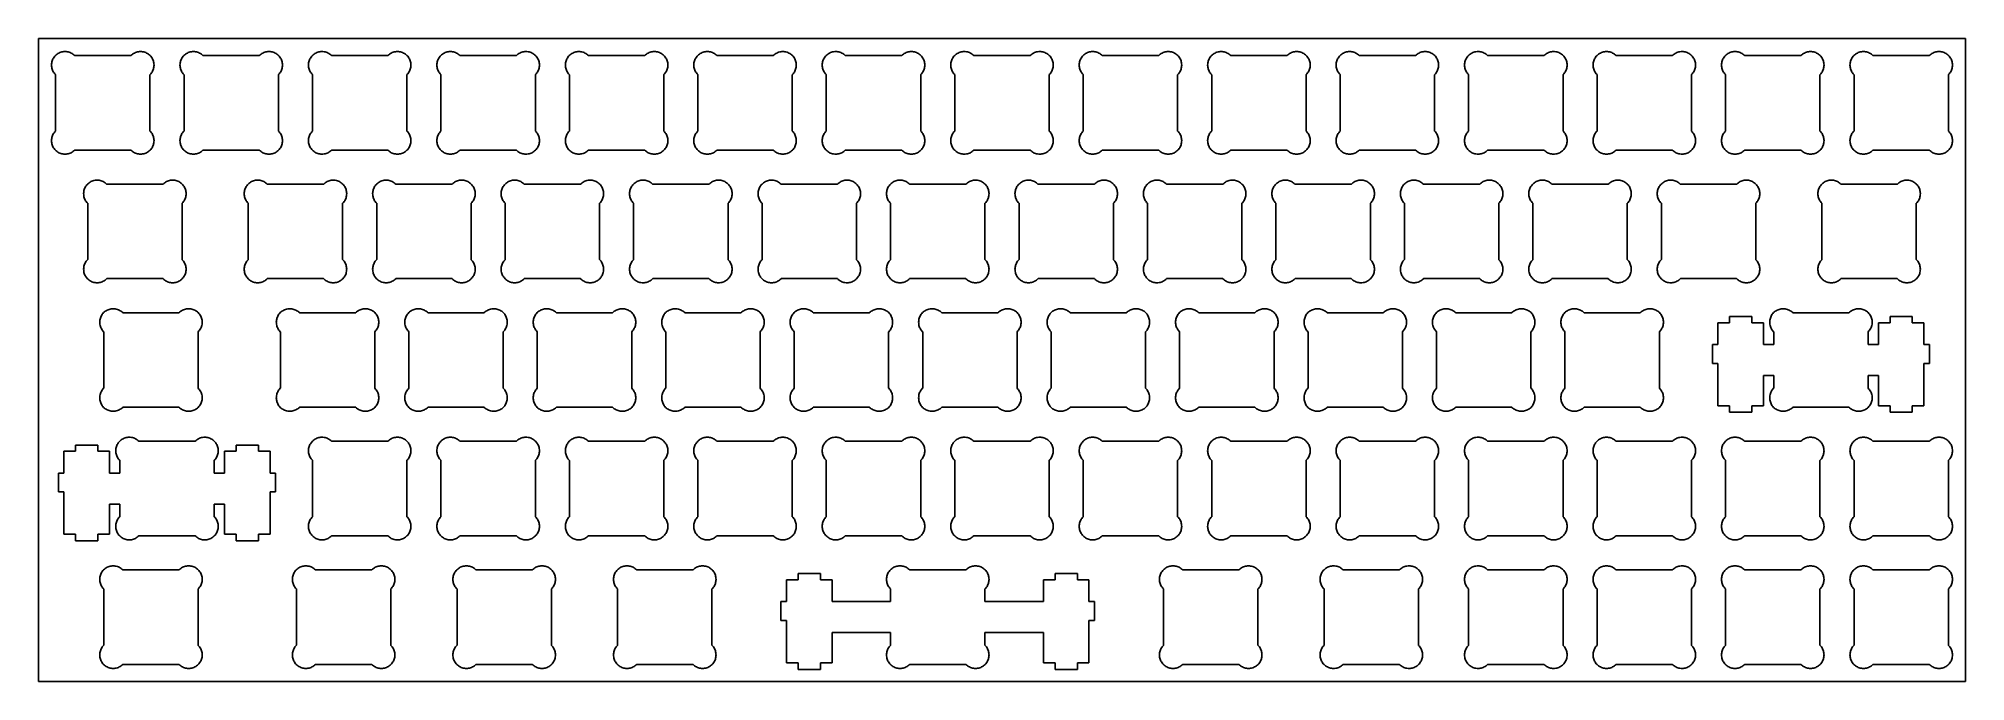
# Model space of a CAD drawing. Extents: x 0 to 286, y 0 to 95.
import ezdxf

# ---------------------------------------------------------------- set-up
doc = ezdxf.new("R2010")
doc.units = 0
doc.layers.get('0').update_dxf_attribs({"linetype": 'CONTINUOUS'})

msp = doc.modelspace()

# ---------------------------------------------------------------- linework, layer by layer
at = {"color": 0}
for p, q in [((0.09508, 95.3424), (285.845, 95.3424)), ((0.09508, 0.09233), (0.09508, 95.3424)), ((285.845, 95.3424), (285.845, 0.09233)), ((2.02572, 91.5748), (2.01883, 91.4178)), ((2.04363, 91.7303), (2.02572, 91.5748)), ((2.07532, 91.8849), (2.04363, 91.7303)), ((2.11667, 92.0365), (2.07532, 91.8849)), ((2.17179, 92.184), (2.11667, 92.0365)), ((2.23655, 92.3272), (2.17179, 92.184)), ((2.31372, 92.4623), (2.23655, 92.3272)), ((2.40054, 92.5932), (2.31372, 92.4623)), ((2.49838, 92.7171), (2.40054, 92.5932)), ((2.60449, 92.8328), (2.49838, 92.7171)), ((2.72025, 92.939), (2.60449, 92.8328)), ((2.84427, 93.037), (2.72025, 92.939)), ((2.97518, 93.1238), (2.84427, 93.037)), ((3.11023, 93.2007), (2.97518, 93.1238)), ((3.25355, 93.2656), (3.11023, 93.2007)), ((3.401, 93.3207), (3.25355, 93.2656)), ((3.55258, 93.3619), (3.401, 93.3207)), ((3.70692, 93.3937), (3.55258, 93.3619)), ((3.86263, 93.4117), (3.70692, 93.3937)), ((4.01973, 93.4173), (3.86263, 93.4117)), ((4.17544, 93.4117), (4.01973, 93.4173)), ((4.33116, 93.3937), (4.17544, 93.4117)), ((4.4855, 93.3619), (4.33116, 93.3937)), ((4.63709, 93.3207), (4.4855, 93.3619)), ((4.78455, 93.2656), (4.63709, 93.3207)), ((4.92647, 93.2007), (4.78455, 93.2656)), ((5.0643, 93.1238), (4.92647, 93.2007)), ((5.19522, 93.037), (5.0643, 93.1238)), ((5.31784, 92.939), (5.19522, 93.037)), ((5.43359, 92.8328), (5.31784, 92.939)), ((5.44738, 92.8176), (5.43359, 92.8328)), ((13.7914, 92.8176), (5.44738, 92.8176)), ((13.8052, 92.8328), (13.7914, 92.8176)), ((13.9209, 92.939), (13.8052, 92.8328)), ((14.0436, 93.037), (13.9209, 92.939)), ((14.1745, 93.1238), (14.0436, 93.037)), ((14.3123, 93.2007), (14.1745, 93.1238)), ((14.4543, 93.2656), (14.3123, 93.2007)), ((14.6003, 93.3207), (14.4543, 93.2656)), ((14.7533, 93.3619), (14.6003, 93.3207)), ((14.9062, 93.3937), (14.7533, 93.3619)), ((15.0633, 93.4117), (14.9062, 93.3937)), ((15.2204, 93.4173), (15.0633, 93.4117)), ((15.3761, 93.4117), (15.2204, 93.4173)), ((15.5319, 93.3937), (15.3761, 93.4117)), ((15.6862, 93.3619), (15.5319, 93.3937)), ((15.8378, 93.3207), (15.6862, 93.3619)), ((15.9852, 93.2656), (15.8378, 93.3207)), ((16.1272, 93.2007), (15.9852, 93.2656)), ((16.2636, 93.1238), (16.1272, 93.2007)), ((16.3945, 93.037), (16.2636, 93.1238)), ((16.5172, 92.939), (16.3945, 93.037)), ((16.6343, 92.8328), (16.5172, 92.939)), ((16.7404, 92.7171), (16.6343, 92.8328)), ((16.8383, 92.5932), (16.7404, 92.7171)), ((16.9251, 92.4623), (16.8383, 92.5932)), ((17.0022, 92.3272), (16.9251, 92.4623)), ((17.067, 92.184), (17.0022, 92.3272)), ((17.1221, 92.0365), (17.067, 92.184)), ((17.1635, 91.8849), (17.1221, 92.0365)), ((17.1952, 91.7303), (17.1635, 91.8849)), ((17.2131, 91.5748), (17.1952, 91.7303)), ((17.22, 91.4178), (17.2131, 91.5748)), ((21.0757, 91.5748), (21.0688, 91.4178)), ((21.0936, 91.7303), (21.0757, 91.5748)), ((21.1253, 91.8849), (21.0936, 91.7303)), ((21.1667, 92.0365), (21.1253, 91.8849)), ((21.2218, 92.184), (21.1667, 92.0365)), ((21.2865, 92.3272), (21.2218, 92.184)), ((21.3637, 92.4623), (21.2865, 92.3272)), ((21.4505, 92.5932), (21.3637, 92.4623)), ((21.5484, 92.7171), (21.4505, 92.5932)), ((21.6545, 92.8328), (21.5484, 92.7171)), ((21.7702, 92.939), (21.6545, 92.8328)), ((21.8943, 93.037), (21.7702, 92.939)), ((22.0252, 93.1238), (21.8943, 93.037)), ((22.1616, 93.2007), (22.0252, 93.1238)), ((22.3036, 93.2656), (22.1616, 93.2007)), ((22.451, 93.3207), (22.3036, 93.2656)), ((22.6026, 93.3619), (22.451, 93.3207)), ((22.7569, 93.3937), (22.6026, 93.3619)), ((22.9126, 93.4117), (22.7569, 93.3937)), ((23.0697, 93.4173), (22.9126, 93.4117)), ((23.2254, 93.4117), (23.0697, 93.4173)), ((23.3812, 93.3937), (23.2254, 93.4117)), ((23.5355, 93.3619), (23.3812, 93.3937)), ((23.6871, 93.3207), (23.5355, 93.3619)), ((23.8345, 93.2656), (23.6871, 93.3207)), ((23.9765, 93.2007), (23.8345, 93.2656)), ((24.1143, 93.1238), (23.9765, 93.2007)), ((24.2452, 93.037), (24.1143, 93.1238)), ((24.3678, 92.939), (24.2452, 93.037)), ((24.4836, 92.8328), (24.3678, 92.939)), ((24.4974, 92.8176), (24.4836, 92.8328)), ((32.8414, 92.8176), (24.4974, 92.8176)), ((32.8552, 92.8328), (32.8414, 92.8176)), ((32.9709, 92.939), (32.8552, 92.8328)), ((33.0936, 93.037), (32.9709, 92.939)), ((33.2245, 93.1238), (33.0936, 93.037)), ((33.3623, 93.2007), (33.2245, 93.1238)), ((33.5043, 93.2656), (33.3623, 93.2007)), ((33.6503, 93.3207), (33.5043, 93.2656)), ((33.8033, 93.3619), (33.6503, 93.3207)), ((33.9562, 93.3937), (33.8033, 93.3619)), ((34.1133, 93.4117), (33.9562, 93.3937)), ((34.2704, 93.4173), (34.1133, 93.4117)), ((34.4261, 93.4117), (34.2704, 93.4173)), ((34.5819, 93.3937), (34.4261, 93.4117)), ((34.7362, 93.3619), (34.5819, 93.3937)), ((34.8878, 93.3207), (34.7362, 93.3619)), ((35.0352, 93.2656), (34.8878, 93.3207)), ((35.1772, 93.2007), (35.0352, 93.2656)), ((35.3138, 93.1238), (35.1772, 93.2007)), ((35.4446, 93.037), (35.3138, 93.1238)), ((35.5671, 92.939), (35.4446, 93.037)), ((35.6842, 92.8328), (35.5671, 92.939)), ((35.7904, 92.7171), (35.6842, 92.8328)), ((35.8881, 92.5932), (35.7904, 92.7171)), ((35.9752, 92.4623), (35.8881, 92.5932)), ((36.0521, 92.3272), (35.9752, 92.4623)), ((36.117, 92.184), (36.0521, 92.3272)), ((36.1721, 92.0365), (36.117, 92.184)), ((36.2133, 91.8849), (36.1721, 92.0365)), ((36.2451, 91.7303), (36.2133, 91.8849)), ((36.2631, 91.5748), (36.2451, 91.7303)), ((36.2701, 91.4178), (36.2631, 91.5748)), ((40.1256, 91.5748), (40.1204, 91.4178)), ((40.1436, 91.7303), (40.1256, 91.5748)), ((40.1754, 91.8849), (40.1436, 91.7303)), ((40.2167, 92.0365), (40.1754, 91.8849)), ((40.2717, 92.184), (40.2167, 92.0365)), ((40.3366, 92.3272), (40.2717, 92.184)), ((40.4139, 92.4623), (40.3366, 92.3272)), ((40.5007, 92.5932), (40.4139, 92.4623)), ((40.5984, 92.7171), (40.5007, 92.5932)), ((40.7046, 92.8328), (40.5984, 92.7171)), ((40.8203, 92.939), (40.7046, 92.8328)), ((40.9444, 93.037), (40.8203, 92.939)), ((41.0753, 93.1238), (40.9444, 93.037)), ((41.2115, 93.2007), (41.0753, 93.1238)), ((41.3537, 93.2656), (41.2115, 93.2007)), ((41.5011, 93.3207), (41.3537, 93.2656)), ((41.6525, 93.3619), (41.5011, 93.3207)), ((41.807, 93.3937), (41.6525, 93.3619)), ((41.9626, 93.4117), (41.807, 93.3937)), ((42.1199, 93.4173), (41.9626, 93.4117)), ((42.2755, 93.4117), (42.1199, 93.4173)), ((42.4311, 93.3937), (42.2755, 93.4117)), ((42.5856, 93.3619), (42.4311, 93.3937)), ((42.7373, 93.3207), (42.5856, 93.3619)), ((42.8847, 93.2656), (42.7373, 93.3207)), ((43.0265, 93.2007), (42.8847, 93.2656)), ((43.1641, 93.1238), (43.0265, 93.2007)), ((43.2954, 93.037), (43.1641, 93.1238)), ((43.4178, 92.939), (43.2954, 93.037)), ((43.5335, 92.8328), (43.4178, 92.939)), ((43.5472, 92.8176), (43.5335, 92.8328)), ((51.8915, 92.8176), (43.5472, 92.8176)), ((51.9053, 92.8328), (51.8915, 92.8176)), ((52.021, 92.939), (51.9053, 92.8328)), ((52.1437, 93.037), (52.021, 92.939)), ((52.2746, 93.1238), (52.1437, 93.037)), ((52.4122, 93.2007), (52.2746, 93.1238)), ((52.5544, 93.2656), (52.4122, 93.2007)), ((52.7004, 93.3207), (52.5544, 93.2656)), ((52.8532, 93.3619), (52.7004, 93.3207)), ((53.0063, 93.3937), (52.8532, 93.3619)), ((53.1633, 93.4117), (53.0063, 93.3937)), ((53.3206, 93.4173), (53.1633, 93.4117)), ((53.4762, 93.4117), (53.3206, 93.4173)), ((53.6317, 93.3937), (53.4762, 93.4117)), ((53.7863, 93.3619), (53.6317, 93.3937)), ((53.938, 93.3207), (53.7863, 93.3619)), ((54.0854, 93.2656), (53.938, 93.3207)), ((54.2272, 93.2007), (54.0854, 93.2656)), ((54.3638, 93.1238), (54.2272, 93.2007)), ((54.4946, 93.037), (54.3638, 93.1238)), ((54.6171, 92.939), (54.4946, 93.037)), ((54.7342, 92.8328), (54.6171, 92.939)), ((54.8404, 92.7171), (54.7342, 92.8328)), ((54.9381, 92.5932), (54.8404, 92.7171)), ((55.0252, 92.4623), (54.9381, 92.5932)), ((55.1021, 92.3272), (55.0252, 92.4623)), ((55.167, 92.184), (55.1021, 92.3272)), ((55.2221, 92.0365), (55.167, 92.184)), ((55.2633, 91.8849), (55.2221, 92.0365)), ((55.2951, 91.7303), (55.2633, 91.8849)), ((55.3131, 91.5748), (55.2951, 91.7303)), ((55.3201, 91.4178), (55.3131, 91.5748)), ((59.1757, 91.5748), (59.1704, 91.4178)), ((59.1936, 91.7303), (59.1757, 91.5748)), ((59.224, 91.8849), (59.1936, 91.7303)), ((59.2667, 92.0365), (59.224, 91.8849)), ((59.3217, 92.184), (59.2667, 92.0365)), ((59.3866, 92.3272), (59.3217, 92.184)), ((59.4639, 92.4623), (59.3866, 92.3272)), ((59.5507, 92.5932), (59.4639, 92.4623)), ((59.6484, 92.7171), (59.5507, 92.5932)), ((59.7546, 92.8328), (59.6484, 92.7171)), ((59.8703, 92.939), (59.7546, 92.8328)), ((59.9944, 93.037), (59.8703, 92.939)), ((60.1253, 93.1238), (59.9944, 93.037)), ((60.2615, 93.2007), (60.1253, 93.1238)), ((60.4037, 93.2656), (60.2615, 93.2007)), ((60.5511, 93.3207), (60.4037, 93.2656)), ((60.7025, 93.3619), (60.5511, 93.3207)), ((60.857, 93.3937), (60.7025, 93.3619)), ((61.0126, 93.4117), (60.857, 93.3937)), ((61.1699, 93.4173), (61.0126, 93.4117)), ((61.3255, 93.4117), (61.1699, 93.4173)), ((61.4811, 93.3937), (61.3255, 93.4117)), ((61.6356, 93.3619), (61.4811, 93.3937)), ((61.7873, 93.3207), (61.6356, 93.3619)), ((61.9347, 93.2656), (61.7873, 93.3207)), ((62.0765, 93.2007), (61.9347, 93.2656)), ((62.2141, 93.1238), (62.0765, 93.2007)), ((62.3454, 93.037), (62.2141, 93.1238)), ((62.4678, 92.939), (62.3454, 93.037)), ((62.5835, 92.8328), (62.4678, 92.939)), ((62.5972, 92.8176), (62.5835, 92.8328)), ((70.9415, 92.8176), (62.5972, 92.8176)), ((70.9553, 92.8328), (70.9415, 92.8176)), ((71.071, 92.939), (70.9553, 92.8328)), ((71.1937, 93.037), (71.071, 92.939)), ((71.3246, 93.1238), (71.1937, 93.037)), ((71.4622, 93.2007), (71.3246, 93.1238)), ((71.6044, 93.2656), (71.4622, 93.2007)), ((71.7504, 93.3207), (71.6044, 93.2656)), ((71.9032, 93.3619), (71.7504, 93.3207)), ((72.0563, 93.3937), (71.9032, 93.3619)), ((72.2133, 93.4117), (72.0563, 93.3937)), ((72.3692, 93.4173), (72.2133, 93.4117)), ((72.5262, 93.4117), (72.3692, 93.4173)), ((72.6817, 93.3937), (72.5262, 93.4117)), ((72.8363, 93.3619), (72.6817, 93.3937)), ((72.988, 93.3207), (72.8363, 93.3619)), ((73.1354, 93.2656), (72.988, 93.3207)), ((73.2772, 93.2007), (73.1354, 93.2656)), ((73.4138, 93.1238), (73.2772, 93.2007)), ((73.5446, 93.037), (73.4138, 93.1238)), ((73.6671, 92.939), (73.5446, 93.037)), ((73.7842, 92.8328), (73.6671, 92.939)), ((73.8904, 92.7171), (73.7842, 92.8328)), ((73.9881, 92.5932), (73.8904, 92.7171)), ((74.0752, 92.4623), (73.9881, 92.5932)), ((74.1521, 92.3272), (74.0752, 92.4623)), ((74.217, 92.184), (74.1521, 92.3272)), ((74.2721, 92.0365), (74.217, 92.184)), ((74.3133, 91.8849), (74.2721, 92.0365)), ((74.3451, 91.7303), (74.3133, 91.8849)), ((74.3631, 91.5748), (74.3451, 91.7303)), ((74.3687, 91.4178), (74.3631, 91.5748)), ((78.2257, 91.5748), (78.2204, 91.4178)), ((78.2436, 91.7303), (78.2257, 91.5748)), ((78.2754, 91.8849), (78.2436, 91.7303)), ((78.3167, 92.0365), (78.2754, 91.8849)), ((78.3717, 92.184), (78.3167, 92.0365)), ((78.4366, 92.3272), (78.3717, 92.184)), ((78.5139, 92.4623), (78.4366, 92.3272)), ((78.6007, 92.5932), (78.5139, 92.4623)), ((78.6984, 92.7171), (78.6007, 92.5932)), ((78.8046, 92.8328), (78.6984, 92.7171)), ((78.9203, 92.939), (78.8046, 92.8328)), ((79.0444, 93.037), (78.9203, 92.939)), ((79.1753, 93.1238), (79.0444, 93.037)), ((79.3115, 93.2007), (79.1753, 93.1238)), ((79.4537, 93.2656), (79.3115, 93.2007)), ((79.6011, 93.3207), (79.4537, 93.2656)), ((79.7525, 93.3619), (79.6011, 93.3207)), ((79.907, 93.3937), (79.7525, 93.3619)), ((80.0626, 93.4117), (79.907, 93.3937)), ((80.2199, 93.4173), (80.0626, 93.4117)), ((80.3755, 93.4117), (80.2199, 93.4173)), ((80.5311, 93.3937), (80.3755, 93.4117)), ((80.6856, 93.3619), (80.5311, 93.3937)), ((80.8373, 93.3207), (80.6856, 93.3619)), ((80.9847, 93.2656), (80.8373, 93.3207)), ((81.1265, 93.2007), (80.9847, 93.2656)), ((81.2641, 93.1238), (81.1265, 93.2007)), ((81.3954, 93.037), (81.2641, 93.1238)), ((81.5178, 92.939), (81.3954, 93.037)), ((81.6335, 92.8328), (81.5178, 92.939)), ((81.6472, 92.8176), (81.6335, 92.8328)), ((89.9915, 92.8176), (81.6472, 92.8176)), ((90.0053, 92.8328), (89.9915, 92.8176)), ((90.121, 92.939), (90.0053, 92.8328)), ((90.2437, 93.037), (90.121, 92.939)), ((90.3746, 93.1238), (90.2437, 93.037)), ((90.5122, 93.2007), (90.3746, 93.1238)), ((90.6544, 93.2656), (90.5122, 93.2007)), ((90.8004, 93.3207), (90.6544, 93.2656)), ((90.9532, 93.3619), (90.8004, 93.3207)), ((91.1063, 93.3937), (90.9532, 93.3619)), ((91.2633, 93.4117), (91.1063, 93.3937)), ((91.4192, 93.4173), (91.2633, 93.4117)), ((91.5762, 93.4117), (91.4192, 93.4173)), ((91.7318, 93.3937), (91.5762, 93.4117)), ((91.8863, 93.3619), (91.7318, 93.3937)), ((92.038, 93.3207), (91.8863, 93.3619)), ((92.1854, 93.2656), (92.038, 93.3207)), ((92.3272, 93.2007), (92.1854, 93.2656)), ((92.4638, 93.1238), (92.3272, 93.2007)), ((92.5946, 93.037), (92.4638, 93.1238)), ((92.7171, 92.939), (92.5946, 93.037)), ((92.8342, 92.8328), (92.7171, 92.939)), ((92.9404, 92.7171), (92.8342, 92.8328)), ((93.0381, 92.5932), (92.9404, 92.7171)), ((93.1252, 92.4623), (93.0381, 92.5932)), ((93.2021, 92.3272), (93.1252, 92.4623)), ((93.267, 92.184), (93.2021, 92.3272)), ((93.3221, 92.0365), (93.267, 92.184)), ((93.3633, 91.8849), (93.3221, 92.0365)), ((93.3951, 91.7303), (93.3633, 91.8849)), ((93.4131, 91.5748), (93.3951, 91.7303)), ((93.4187, 91.4178), (93.4131, 91.5748)), ((97.2757, 91.5748), (97.2704, 91.4178)), ((97.2936, 91.7303), (97.2757, 91.5748)), ((97.3254, 91.8849), (97.2936, 91.7303)), ((97.3667, 92.0365), (97.3254, 91.8849)), ((97.4217, 92.184), (97.3667, 92.0365)), ((97.4866, 92.3272), (97.4217, 92.184)), ((97.5639, 92.4623), (97.4866, 92.3272)), ((97.6507, 92.5932), (97.5639, 92.4623)), ((97.7484, 92.7171), (97.6507, 92.5932)), ((97.8546, 92.8328), (97.7484, 92.7171)), ((97.9703, 92.939), (97.8546, 92.8328)), ((98.0944, 93.037), (97.9703, 92.939)), ((98.2253, 93.1238), (98.0944, 93.037)), ((98.3615, 93.2007), (98.2253, 93.1238)), ((98.5037, 93.2656), (98.3615, 93.2007)), ((98.6511, 93.3207), (98.5037, 93.2656)), ((98.8025, 93.3619), (98.6511, 93.3207)), ((98.957, 93.3937), (98.8025, 93.3619)), ((99.1126, 93.4117), (98.957, 93.3937)), ((99.2699, 93.4173), (99.1126, 93.4117)), ((99.4255, 93.4117), (99.2699, 93.4173)), ((99.5811, 93.3937), (99.4255, 93.4117)), ((99.7356, 93.3619), (99.5811, 93.3937)), ((99.8873, 93.3207), (99.7356, 93.3619)), ((100.035, 93.2656), (99.8873, 93.3207)), ((100.177, 93.2007), (100.035, 93.2656)), ((100.314, 93.1238), (100.177, 93.2007)), ((100.445, 93.037), (100.314, 93.1238)), ((100.568, 92.939), (100.445, 93.037)), ((100.683, 92.8328), (100.568, 92.939)), ((100.697, 92.8176), (100.683, 92.8328)), ((109.041, 92.8176), (100.697, 92.8176)), ((109.055, 92.8328), (109.041, 92.8176)), ((109.171, 92.939), (109.055, 92.8328)), ((109.294, 93.037), (109.171, 92.939)), ((109.425, 93.1238), (109.294, 93.037)), ((109.562, 93.2007), (109.425, 93.1238)), ((109.704, 93.2656), (109.562, 93.2007)), ((109.85, 93.3207), (109.704, 93.2656)), ((110.003, 93.3619), (109.85, 93.3207)), ((110.156, 93.3937), (110.003, 93.3619)), ((110.313, 93.4117), (110.156, 93.3937)), ((110.471, 93.4173), (110.313, 93.4117)), ((110.626, 93.4117), (110.471, 93.4173)), ((110.782, 93.3937), (110.626, 93.4117)), ((110.936, 93.3619), (110.782, 93.3937)), ((111.088, 93.3207), (110.936, 93.3619)), ((111.235, 93.2656), (111.088, 93.3207)), ((111.377, 93.2007), (111.235, 93.2656)), ((111.514, 93.1238), (111.377, 93.2007)), ((111.645, 93.037), (111.514, 93.1238)), ((111.767, 92.939), (111.645, 93.037)), ((111.884, 92.8328), (111.767, 92.939)), ((111.99, 92.7171), (111.884, 92.8328)), ((112.088, 92.5932), (111.99, 92.7171)), ((112.175, 92.4623), (112.088, 92.5932)), ((112.252, 92.3272), (112.175, 92.4623)), ((112.317, 92.184), (112.252, 92.3272)), ((112.372, 92.0365), (112.317, 92.184)), ((112.413, 91.8849), (112.372, 92.0365)), ((112.445, 91.7303), (112.413, 91.8849)), ((112.463, 91.5748), (112.445, 91.7303)), ((112.469, 91.4178), (112.463, 91.5748)), ((116.326, 91.5748), (116.32, 91.4178)), ((116.344, 91.7303), (116.326, 91.5748)), ((116.375, 91.8849), (116.344, 91.7303)), ((116.417, 92.0365), (116.375, 91.8849)), ((116.472, 92.184), (116.417, 92.0365)), ((116.537, 92.3272), (116.472, 92.184)), ((116.614, 92.4623), (116.537, 92.3272)), ((116.701, 92.5932), (116.614, 92.4623)), ((116.798, 92.7171), (116.701, 92.5932)), ((116.905, 92.8328), (116.798, 92.7171)), ((117.02, 92.939), (116.905, 92.8328)), ((117.144, 93.037), (117.02, 92.939)), ((117.275, 93.1238), (117.144, 93.037)), ((117.412, 93.2007), (117.275, 93.1238)), ((117.554, 93.2656), (117.412, 93.2007)), ((117.701, 93.3207), (117.554, 93.2656)), ((117.852, 93.3619), (117.701, 93.3207)), ((118.007, 93.3937), (117.852, 93.3619)), ((118.163, 93.4117), (118.007, 93.3937)), ((118.32, 93.4173), (118.163, 93.4117)), ((118.475, 93.4117), (118.32, 93.4173)), ((118.631, 93.3937), (118.475, 93.4117)), ((118.786, 93.3619), (118.631, 93.3937)), ((118.937, 93.3207), (118.786, 93.3619)), ((119.085, 93.2656), (118.937, 93.3207)), ((119.227, 93.2007), (119.085, 93.2656)), ((119.364, 93.1238), (119.227, 93.2007)), ((119.495, 93.037), (119.364, 93.1238)), ((119.618, 92.939), (119.495, 93.037)), ((119.733, 92.8328), (119.618, 92.939)), ((119.747, 92.8176), (119.733, 92.8328)), ((128.091, 92.8176), (119.747, 92.8176)), ((128.105, 92.8328), (128.091, 92.8176)), ((128.221, 92.939), (128.105, 92.8328)), ((128.344, 93.037), (128.221, 92.939)), ((128.475, 93.1238), (128.344, 93.037)), ((128.612, 93.2007), (128.475, 93.1238)), ((128.754, 93.2656), (128.612, 93.2007)), ((128.9, 93.3207), (128.754, 93.2656)), ((129.053, 93.3619), (128.9, 93.3207)), ((129.206, 93.3937), (129.053, 93.3619)), ((129.363, 93.4117), (129.206, 93.3937)), ((129.519, 93.4173), (129.363, 93.4117)), ((129.676, 93.4117), (129.519, 93.4173)), ((129.832, 93.3937), (129.676, 93.4117)), ((129.986, 93.3619), (129.832, 93.3937)), ((130.138, 93.3207), (129.986, 93.3619)), ((130.285, 93.2656), (130.138, 93.3207)), ((130.427, 93.2007), (130.285, 93.2656)), ((130.564, 93.1238), (130.427, 93.2007)), ((130.695, 93.037), (130.564, 93.1238)), ((130.817, 92.939), (130.695, 93.037)), ((130.934, 92.8328), (130.817, 92.939)), ((131.04, 92.7171), (130.934, 92.8328)), ((131.138, 92.5932), (131.04, 92.7171)), ((131.225, 92.4623), (131.138, 92.5932)), ((131.302, 92.3272), (131.225, 92.4623)), ((131.367, 92.184), (131.302, 92.3272)), ((131.422, 92.0365), (131.367, 92.184)), ((131.463, 91.8849), (131.422, 92.0365)), ((131.495, 91.7303), (131.463, 91.8849)), ((131.513, 91.5748), (131.495, 91.7303)), ((131.52, 91.4178), (131.513, 91.5748)), ((135.376, 91.5748), (135.369, 91.4178)), ((135.394, 91.7303), (135.376, 91.5748)), ((135.425, 91.8849), (135.394, 91.7303)), ((135.467, 92.0365), (135.425, 91.8849)), ((135.522, 92.184), (135.467, 92.0365)), ((135.587, 92.3272), (135.522, 92.184)), ((135.664, 92.4623), (135.587, 92.3272)), ((135.751, 92.5932), (135.664, 92.4623)), ((135.848, 92.7171), (135.751, 92.5932)), ((135.955, 92.8328), (135.848, 92.7171)), ((136.07, 92.939), (135.955, 92.8328)), ((136.194, 93.037), (136.07, 92.939)), ((136.325, 93.1238), (136.194, 93.037)), ((136.462, 93.2007), (136.325, 93.1238)), ((136.604, 93.2656), (136.462, 93.2007)), ((136.751, 93.3207), (136.604, 93.2656)), ((136.902, 93.3619), (136.751, 93.3207)), ((137.057, 93.3937), (136.902, 93.3619)), ((137.213, 93.4117), (137.057, 93.3937)), ((137.37, 93.4173), (137.213, 93.4117)), ((137.525, 93.4117), (137.37, 93.4173)), ((137.681, 93.3937), (137.525, 93.4117)), ((137.836, 93.3619), (137.681, 93.3937)), ((137.987, 93.3207), (137.836, 93.3619)), ((138.135, 93.2656), (137.987, 93.3207)), ((138.277, 93.2007), (138.135, 93.2656)), ((138.414, 93.1238), (138.277, 93.2007)), ((138.545, 93.037), (138.414, 93.1238)), ((138.668, 92.939), (138.545, 93.037)), ((138.783, 92.8328), (138.668, 92.939)), ((138.797, 92.8176), (138.783, 92.8328)), ((147.141, 92.8176), (138.797, 92.8176)), ((147.155, 92.8328), (147.141, 92.8176)), ((147.271, 92.939), (147.155, 92.8328)), ((147.394, 93.037), (147.271, 92.939)), ((147.525, 93.1238), (147.394, 93.037)), ((147.662, 93.2007), (147.525, 93.1238)), ((147.804, 93.2656), (147.662, 93.2007)), ((147.95, 93.3207), (147.804, 93.2656)), ((148.103, 93.3619), (147.95, 93.3207)), ((148.256, 93.3937), (148.103, 93.3619)), ((148.413, 93.4117), (148.256, 93.3937)), ((148.571, 93.4173), (148.413, 93.4117)), ((148.726, 93.4117), (148.571, 93.4173)), ((148.882, 93.3937), (148.726, 93.4117)), ((149.036, 93.3619), (148.882, 93.3937)), ((149.188, 93.3207), (149.036, 93.3619)), ((149.335, 93.2656), (149.188, 93.3207)), ((149.477, 93.2007), (149.335, 93.2656)), ((149.614, 93.1238), (149.477, 93.2007)), ((149.745, 93.037), (149.614, 93.1238)), ((149.867, 92.939), (149.745, 93.037)), ((149.984, 92.8328), (149.867, 92.939)), ((150.09, 92.7171), (149.984, 92.8328)), ((150.188, 92.5932), (150.09, 92.7171)), ((150.275, 92.4623), (150.188, 92.5932)), ((150.352, 92.3272), (150.275, 92.4623)), ((150.417, 92.184), (150.352, 92.3272)), ((150.472, 92.0365), (150.417, 92.184)), ((150.513, 91.8849), (150.472, 92.0365)), ((150.545, 91.7303), (150.513, 91.8849)), ((150.563, 91.5748), (150.545, 91.7303)), ((150.57, 91.4178), (150.563, 91.5748)), ((154.426, 91.5748), (154.42, 91.4178)), ((154.444, 91.7303), (154.426, 91.5748)), ((154.475, 91.8849), (154.444, 91.7303)), ((154.517, 92.0365), (154.475, 91.8849)), ((154.572, 92.184), (154.517, 92.0365)), ((154.637, 92.3272), (154.572, 92.184)), ((154.714, 92.4623), (154.637, 92.3272)), ((154.801, 92.5932), (154.714, 92.4623)), ((154.898, 92.7171), (154.801, 92.5932)), ((155.005, 92.8328), (154.898, 92.7171)), ((155.12, 92.939), (155.005, 92.8328)), ((155.244, 93.037), (155.12, 92.939)), ((155.375, 93.1238), (155.244, 93.037)), ((155.512, 93.2007), (155.375, 93.1238)), ((155.654, 93.2656), (155.512, 93.2007)), ((155.801, 93.3207), (155.654, 93.2656)), ((155.952, 93.3619), (155.801, 93.3207)), ((156.107, 93.3937), (155.952, 93.3619)), ((156.263, 93.4117), (156.107, 93.3937)), ((156.42, 93.4173), (156.263, 93.4117)), ((156.575, 93.4117), (156.42, 93.4173)), ((156.731, 93.3937), (156.575, 93.4117)), ((156.886, 93.3619), (156.731, 93.3937)), ((157.037, 93.3207), (156.886, 93.3619)), ((157.185, 93.2656), (157.037, 93.3207)), ((157.327, 93.2007), (157.185, 93.2656)), ((157.464, 93.1238), (157.327, 93.2007)), ((157.595, 93.037), (157.464, 93.1238)), ((157.718, 92.939), (157.595, 93.037)), ((157.833, 92.8328), (157.718, 92.939)), ((157.847, 92.8176), (157.833, 92.8328)), ((166.191, 92.8176), (157.847, 92.8176)), ((166.205, 92.8328), (166.191, 92.8176)), ((166.321, 92.939), (166.205, 92.8328)), ((166.444, 93.037), (166.321, 92.939)), ((166.575, 93.1238), (166.444, 93.037)), ((166.712, 93.2007), (166.575, 93.1238)), ((166.854, 93.2656), (166.712, 93.2007)), ((167, 93.3207), (166.854, 93.2656)), ((167.153, 93.3619), (167, 93.3207)), ((167.306, 93.3937), (167.153, 93.3619)), ((167.463, 93.4117), (167.306, 93.3937)), ((167.621, 93.4173), (167.463, 93.4117)), ((167.776, 93.4117), (167.621, 93.4173)), ((167.932, 93.3937), (167.776, 93.4117)), ((168.086, 93.3619), (167.932, 93.3937)), ((168.238, 93.3207), (168.086, 93.3619)), ((168.385, 93.2656), (168.238, 93.3207)), ((168.527, 93.2007), (168.385, 93.2656)), ((168.664, 93.1238), (168.527, 93.2007)), ((168.795, 93.037), (168.664, 93.1238)), ((168.917, 92.939), (168.795, 93.037)), ((169.034, 92.8328), (168.917, 92.939)), ((169.14, 92.7171), (169.034, 92.8328)), ((169.238, 92.5932), (169.14, 92.7171)), ((169.325, 92.4623), (169.238, 92.5932)), ((169.402, 92.3272), (169.325, 92.4623)), ((169.467, 92.184), (169.402, 92.3272)), ((169.522, 92.0365), (169.467, 92.184)), ((169.563, 91.8849), (169.522, 92.0365)), ((169.595, 91.7303), (169.563, 91.8849)), ((169.613, 91.5748), (169.595, 91.7303)), ((169.62, 91.4178), (169.613, 91.5748)), ((173.476, 91.5748), (173.469, 91.4178)), ((173.494, 91.7303), (173.476, 91.5748)), ((173.525, 91.8849), (173.494, 91.7303)), ((173.567, 92.0365), (173.525, 91.8849)), ((173.622, 92.184), (173.567, 92.0365)), ((173.687, 92.3272), (173.622, 92.184)), ((173.764, 92.4623), (173.687, 92.3272)), ((173.851, 92.5932), (173.764, 92.4623)), ((173.948, 92.7171), (173.851, 92.5932)), ((174.055, 92.8328), (173.948, 92.7171)), ((174.17, 92.939), (174.055, 92.8328)), ((174.294, 93.037), (174.17, 92.939)), ((174.425, 93.1238), (174.294, 93.037)), ((174.562, 93.2007), (174.425, 93.1238)), ((174.704, 93.2656), (174.562, 93.2007)), ((174.851, 93.3207), (174.704, 93.2656)), ((175.002, 93.3619), (174.851, 93.3207)), ((175.157, 93.3937), (175.002, 93.3619)), ((175.313, 93.4117), (175.157, 93.3937)), ((175.47, 93.4173), (175.313, 93.4117)), ((175.625, 93.4117), (175.47, 93.4173)), ((175.781, 93.3937), (175.625, 93.4117)), ((175.936, 93.3619), (175.781, 93.3937)), ((176.087, 93.3207), (175.936, 93.3619)), ((176.235, 93.2656), (176.087, 93.3207)), ((176.377, 93.2007), (176.235, 93.2656)), ((176.514, 93.1238), (176.377, 93.2007)), ((176.645, 93.037), (176.514, 93.1238)), ((176.768, 92.939), (176.645, 93.037)), ((176.883, 92.8328), (176.768, 92.939)), ((176.897, 92.8176), (176.883, 92.8328)), ((185.241, 92.8176), (176.897, 92.8176)), ((185.255, 92.8328), (185.241, 92.8176)), ((185.371, 92.939), (185.255, 92.8328)), ((185.494, 93.037), (185.371, 92.939)), ((185.625, 93.1238), (185.494, 93.037)), ((185.762, 93.2007), (185.625, 93.1238)), ((185.904, 93.2656), (185.762, 93.2007)), ((186.05, 93.3207), (185.904, 93.2656)), ((186.203, 93.3619), (186.05, 93.3207)), ((186.356, 93.3937), (186.203, 93.3619)), ((186.513, 93.4117), (186.356, 93.3937)), ((186.671, 93.4173), (186.513, 93.4117)), ((186.826, 93.4117), (186.671, 93.4173)), ((186.982, 93.3937), (186.826, 93.4117)), ((187.136, 93.3619), (186.982, 93.3937)), ((187.288, 93.3207), (187.136, 93.3619)), ((187.435, 93.2656), (187.288, 93.3207)), ((187.577, 93.2007), (187.435, 93.2656)), ((187.714, 93.1238), (187.577, 93.2007)), ((187.845, 93.037), (187.714, 93.1238)), ((187.967, 92.939), (187.845, 93.037)), ((188.084, 92.8328), (187.967, 92.939)), ((188.19, 92.7171), (188.084, 92.8328)), ((188.288, 92.5932), (188.19, 92.7171)), ((188.375, 92.4623), (188.288, 92.5932)), ((188.452, 92.3272), (188.375, 92.4623)), ((188.517, 92.184), (188.452, 92.3272)), ((188.572, 92.0365), (188.517, 92.184)), ((188.613, 91.8849), (188.572, 92.0365)), ((188.645, 91.7303), (188.613, 91.8849)), ((188.663, 91.5748), (188.645, 91.7303)), ((188.67, 91.4178), (188.663, 91.5748)), ((192.526, 91.5748), (192.519, 91.4178)), ((192.544, 91.7303), (192.526, 91.5748)), ((192.575, 91.8849), (192.544, 91.7303)), ((192.617, 92.0365), (192.575, 91.8849)), ((192.672, 92.184), (192.617, 92.0365)), ((192.737, 92.3272), (192.672, 92.184)), ((192.814, 92.4623), (192.737, 92.3272)), ((192.901, 92.5932), (192.814, 92.4623)), ((192.998, 92.7171), (192.901, 92.5932)), ((193.105, 92.8328), (192.998, 92.7171)), ((193.22, 92.939), (193.105, 92.8328)), ((193.344, 93.037), (193.22, 92.939)), ((193.475, 93.1238), (193.344, 93.037)), ((193.612, 93.2007), (193.475, 93.1238)), ((193.754, 93.2656), (193.612, 93.2007)), ((193.901, 93.3207), (193.754, 93.2656)), ((194.052, 93.3619), (193.901, 93.3207)), ((194.207, 93.3937), (194.052, 93.3619)), ((194.363, 93.4117), (194.207, 93.3937)), ((194.52, 93.4173), (194.363, 93.4117)), ((194.675, 93.4117), (194.52, 93.4173)), ((194.831, 93.3937), (194.675, 93.4117)), ((194.986, 93.3619), (194.831, 93.3937)), ((195.137, 93.3207), (194.986, 93.3619)), ((195.285, 93.2656), (195.137, 93.3207)), ((195.427, 93.2007), (195.285, 93.2656)), ((195.564, 93.1238), (195.427, 93.2007)), ((195.695, 93.037), (195.564, 93.1238)), ((195.818, 92.939), (195.695, 93.037)), ((195.933, 92.8328), (195.818, 92.939)), ((195.947, 92.8176), (195.933, 92.8328)), ((204.291, 92.8176), (195.947, 92.8176)), ((204.305, 92.8328), (204.291, 92.8176)), ((204.421, 92.939), (204.305, 92.8328)), ((204.544, 93.037), (204.421, 92.939)), ((204.675, 93.1238), (204.544, 93.037)), ((204.812, 93.2007), (204.675, 93.1238)), ((204.954, 93.2656), (204.812, 93.2007)), ((205.1, 93.3207), (204.954, 93.2656)), ((205.253, 93.3619), (205.1, 93.3207)), ((205.406, 93.3937), (205.253, 93.3619)), ((205.563, 93.4117), (205.406, 93.3937)), ((205.721, 93.4173), (205.563, 93.4117)), ((205.876, 93.4117), (205.721, 93.4173)), ((206.032, 93.3937), (205.876, 93.4117)), ((206.186, 93.3619), (206.032, 93.3937)), ((206.338, 93.3207), (206.186, 93.3619)), ((206.485, 93.2656), (206.338, 93.3207)), ((206.627, 93.2007), (206.485, 93.2656)), ((206.764, 93.1238), (206.627, 93.2007)), ((206.895, 93.037), (206.764, 93.1238)), ((207.017, 92.939), (206.895, 93.037)), ((207.134, 92.8328), (207.017, 92.939)), ((207.24, 92.7171), (207.134, 92.8328)), ((207.338, 92.5932), (207.24, 92.7171)), ((207.425, 92.4623), (207.338, 92.5932)), ((207.502, 92.3272), (207.425, 92.4623)), ((207.567, 92.184), (207.502, 92.3272)), ((207.622, 92.0365), (207.567, 92.184)), ((207.663, 91.8849), (207.622, 92.0365)), ((207.695, 91.7303), (207.663, 91.8849)), ((207.713, 91.5748), (207.695, 91.7303)), ((207.72, 91.4178), (207.713, 91.5748)), ((211.576, 91.5748), (211.569, 91.4178)), ((211.594, 91.7303), (211.576, 91.5748)), ((211.625, 91.8849), (211.594, 91.7303)), ((211.667, 92.0365), (211.625, 91.8849)), ((211.722, 92.184), (211.667, 92.0365)), ((211.787, 92.3272), (211.722, 92.184)), ((211.864, 92.4623), (211.787, 92.3272)), ((211.951, 92.5932), (211.864, 92.4623)), ((212.048, 92.7171), (211.951, 92.5932)), ((212.155, 92.8328), (212.048, 92.7171)), ((212.27, 92.939), (212.155, 92.8328)), ((212.394, 93.037), (212.27, 92.939)), ((212.525, 93.1238), (212.394, 93.037)), ((212.662, 93.2007), (212.525, 93.1238)), ((212.804, 93.2656), (212.662, 93.2007)), ((212.951, 93.3207), (212.804, 93.2656)), ((213.102, 93.3619), (212.951, 93.3207)), ((213.257, 93.3937), (213.102, 93.3619)), ((213.413, 93.4117), (213.257, 93.3937)), ((213.57, 93.4173), (213.413, 93.4117)), ((213.725, 93.4117), (213.57, 93.4173)), ((213.881, 93.3937), (213.725, 93.4117)), ((214.036, 93.3619), (213.881, 93.3937)), ((214.187, 93.3207), (214.036, 93.3619)), ((214.335, 93.2656), (214.187, 93.3207)), ((214.477, 93.2007), (214.335, 93.2656)), ((214.614, 93.1238), (214.477, 93.2007)), ((214.745, 93.037), (214.614, 93.1238)), ((214.868, 92.939), (214.745, 93.037)), ((214.983, 92.8328), (214.868, 92.939)), ((214.997, 92.8176), (214.983, 92.8328)), ((223.341, 92.8176), (214.997, 92.8176)), ((223.355, 92.8328), (223.341, 92.8176)), ((223.471, 92.939), (223.355, 92.8328)), ((223.594, 93.037), (223.471, 92.939)), ((223.725, 93.1238), (223.594, 93.037)), ((223.862, 93.2007), (223.725, 93.1238)), ((224.004, 93.2656), (223.862, 93.2007)), ((224.15, 93.3207), (224.004, 93.2656)), ((224.303, 93.3619), (224.15, 93.3207)), ((224.456, 93.3937), (224.303, 93.3619)), ((224.613, 93.4117), (224.456, 93.3937)), ((224.769, 93.4173), (224.613, 93.4117)), ((224.926, 93.4117), (224.769, 93.4173)), ((225.082, 93.3937), (224.926, 93.4117)), ((225.236, 93.3619), (225.082, 93.3937)), ((225.388, 93.3207), (225.236, 93.3619)), ((225.535, 93.2656), (225.388, 93.3207)), ((225.677, 93.2007), (225.535, 93.2656)), ((225.814, 93.1238), (225.677, 93.2007)), ((225.945, 93.037), (225.814, 93.1238)), ((226.067, 92.939), (225.945, 93.037)), ((226.184, 92.8328), (226.067, 92.939)), ((226.29, 92.7171), (226.184, 92.8328)), ((226.388, 92.5932), (226.29, 92.7171)), ((226.475, 92.4623), (226.388, 92.5932)), ((226.552, 92.3272), (226.475, 92.4623)), ((226.617, 92.184), (226.552, 92.3272)), ((226.672, 92.0365), (226.617, 92.184)), ((226.713, 91.8849), (226.672, 92.0365)), ((226.745, 91.7303), (226.713, 91.8849)), ((226.763, 91.5748), (226.745, 91.7303)), ((226.77, 91.4178), (226.763, 91.5748)), ((230.626, 91.5748), (230.619, 91.4178)), ((230.644, 91.7303), (230.626, 91.5748)), ((230.675, 91.8849), (230.644, 91.7303)), ((230.717, 92.0365), (230.675, 91.8849)), ((230.772, 92.184), (230.717, 92.0365)), ((230.837, 92.3272), (230.772, 92.184)), ((230.914, 92.4623), (230.837, 92.3272)), ((231.001, 92.5932), (230.914, 92.4623)), ((231.098, 92.7171), (231.001, 92.5932)), ((231.205, 92.8328), (231.098, 92.7171)), ((231.32, 92.939), (231.205, 92.8328)), ((231.444, 93.037), (231.32, 92.939)), ((231.575, 93.1238), (231.444, 93.037)), ((231.712, 93.2007), (231.575, 93.1238)), ((231.854, 93.2656), (231.712, 93.2007)), ((232.001, 93.3207), (231.854, 93.2656)), ((232.152, 93.3619), (232.001, 93.3207)), ((232.307, 93.3937), (232.152, 93.3619)), ((232.463, 93.4117), (232.307, 93.3937)), ((232.62, 93.4173), (232.463, 93.4117)), ((232.775, 93.4117), (232.62, 93.4173)), ((232.931, 93.3937), (232.775, 93.4117)), ((233.086, 93.3619), (232.931, 93.3937)), ((233.237, 93.3207), (233.086, 93.3619)), ((233.385, 93.2656), (233.237, 93.3207)), ((233.527, 93.2007), (233.385, 93.2656)), ((233.664, 93.1238), (233.527, 93.2007)), ((233.795, 93.037), (233.664, 93.1238)), ((233.918, 92.939), (233.795, 93.037)), ((234.033, 92.8328), (233.918, 92.939)), ((234.047, 92.8176), (234.033, 92.8328)), ((242.391, 92.8176), (234.047, 92.8176)), ((242.405, 92.8328), (242.391, 92.8176)), ((242.521, 92.939), (242.405, 92.8328)), ((242.644, 93.037), (242.521, 92.939)), ((242.775, 93.1238), (242.644, 93.037)), ((242.912, 93.2007), (242.775, 93.1238)), ((243.054, 93.2656), (242.912, 93.2007)), ((243.2, 93.3207), (243.054, 93.2656)), ((243.353, 93.3619), (243.2, 93.3207)), ((243.506, 93.3937), (243.353, 93.3619)), ((243.663, 93.4117), (243.506, 93.3937)), ((243.821, 93.4173), (243.663, 93.4117)), ((243.976, 93.4117), (243.821, 93.4173)), ((244.132, 93.3937), (243.976, 93.4117)), ((244.286, 93.3619), (244.132, 93.3937)), ((244.438, 93.3207), (244.286, 93.3619)), ((244.585, 93.2656), (244.438, 93.3207)), ((244.727, 93.2007), (244.585, 93.2656)), ((244.864, 93.1238), (244.727, 93.2007)), ((244.995, 93.037), (244.864, 93.1238)), ((245.117, 92.939), (244.995, 93.037)), ((245.234, 92.8328), (245.117, 92.939)), ((245.34, 92.7171), (245.234, 92.8328)), ((245.438, 92.5932), (245.34, 92.7171)), ((245.525, 92.4623), (245.438, 92.5932)), ((245.602, 92.3272), (245.525, 92.4623)), ((245.667, 92.184), (245.602, 92.3272)), ((245.722, 92.0365), (245.667, 92.184)), ((245.763, 91.8849), (245.722, 92.0365)), ((245.795, 91.7303), (245.763, 91.8849)), ((245.813, 91.5748), (245.795, 91.7303)), ((245.82, 91.4178), (245.813, 91.5748)), ((249.676, 91.5748), (249.669, 91.4178)), ((249.694, 91.7303), (249.676, 91.5748)), ((249.725, 91.8849), (249.694, 91.7303)), ((249.767, 92.0365), (249.725, 91.8849)), ((249.822, 92.184), (249.767, 92.0365)), ((249.887, 92.3272), (249.822, 92.184)), ((249.964, 92.4623), (249.887, 92.3272)), ((250.051, 92.5932), (249.964, 92.4623)), ((250.148, 92.7171), (250.051, 92.5932)), ((250.255, 92.8328), (250.148, 92.7171)), ((250.37, 92.939), (250.255, 92.8328)), ((250.494, 93.037), (250.37, 92.939)), ((250.625, 93.1238), (250.494, 93.037)), ((250.762, 93.2007), (250.625, 93.1238)), ((250.904, 93.2656), (250.762, 93.2007)), ((251.051, 93.3207), (250.904, 93.2656)), ((251.202, 93.3619), (251.051, 93.3207)), ((251.357, 93.3937), (251.202, 93.3619)), ((251.513, 93.4117), (251.357, 93.3937)), ((251.67, 93.4173), (251.513, 93.4117)), ((251.825, 93.4117), (251.67, 93.4173)), ((251.981, 93.3937), (251.825, 93.4117)), ((252.136, 93.3619), (251.981, 93.3937)), ((252.287, 93.3207), (252.136, 93.3619)), ((252.433, 93.2656), (252.287, 93.3207)), ((252.577, 93.2007), (252.433, 93.2656)), ((252.714, 93.1238), (252.577, 93.2007)), ((252.845, 93.037), (252.714, 93.1238)), ((252.968, 92.939), (252.845, 93.037)), ((253.082, 92.8328), (252.968, 92.939)), ((253.097, 92.8176), (253.082, 92.8328)), ((261.441, 92.8176), (253.097, 92.8176)), ((261.455, 92.8328), (261.441, 92.8176)), ((261.571, 92.939), (261.455, 92.8328)), ((261.694, 93.037), (261.571, 92.939)), ((261.825, 93.1238), (261.694, 93.037)), ((261.962, 93.2007), (261.825, 93.1238)), ((262.104, 93.2656), (261.962, 93.2007)), ((262.25, 93.3207), (262.104, 93.2656)), ((262.403, 93.3619), (262.25, 93.3207)), ((262.556, 93.3937), (262.403, 93.3619)), ((262.713, 93.4117), (262.556, 93.3937)), ((262.871, 93.4173), (262.713, 93.4117)), ((263.026, 93.4117), (262.871, 93.4173)), ((263.182, 93.3937), (263.026, 93.4117)), ((263.336, 93.3619), (263.182, 93.3937)), ((263.488, 93.3207), (263.336, 93.3619)), ((263.635, 93.2656), (263.488, 93.3207)), ((263.777, 93.2007), (263.635, 93.2656)), ((263.914, 93.1238), (263.777, 93.2007)), ((264.045, 93.037), (263.914, 93.1238)), ((264.167, 92.939), (264.045, 93.037)), ((264.284, 92.8328), (264.167, 92.939)), ((264.39, 92.7171), (264.284, 92.8328)), ((264.488, 92.5932), (264.39, 92.7171)), ((264.575, 92.4623), (264.488, 92.5932)), ((264.652, 92.3272), (264.575, 92.4623)), ((264.717, 92.184), (264.652, 92.3272)), ((264.772, 92.0365), (264.717, 92.184)), ((264.813, 91.8849), (264.772, 92.0365)), ((264.845, 91.7303), (264.813, 91.8849)), ((264.863, 91.5748), (264.845, 91.7303)), ((264.87, 91.4178), (264.863, 91.5748)), ((268.726, 91.5748), (268.719, 91.4178)), ((268.744, 91.7303), (268.726, 91.5748)), ((268.775, 91.8849), (268.744, 91.7303)), ((268.817, 92.0365), (268.775, 91.8849)), ((268.872, 92.184), (268.817, 92.0365)), ((268.937, 92.3272), (268.872, 92.184)), ((269.014, 92.4623), (268.937, 92.3272)), ((269.101, 92.5932), (269.014, 92.4623)), ((269.198, 92.7171), (269.101, 92.5932)), ((269.305, 92.8328), (269.198, 92.7171)), ((269.42, 92.939), (269.305, 92.8328)), ((269.544, 93.037), (269.42, 92.939)), ((269.675, 93.1238), (269.544, 93.037)), ((269.812, 93.2007), (269.675, 93.1238)), ((269.954, 93.2656), (269.812, 93.2007)), ((270.101, 93.3207), (269.954, 93.2656)), ((270.252, 93.3619), (270.101, 93.3207)), ((270.407, 93.3937), (270.252, 93.3619)), ((270.563, 93.4117), (270.407, 93.3937)), ((270.72, 93.4173), (270.563, 93.4117)), ((270.875, 93.4117), (270.72, 93.4173)), ((271.031, 93.3937), (270.875, 93.4117)), ((271.186, 93.3619), (271.031, 93.3937)), ((271.337, 93.3207), (271.186, 93.3619)), ((271.485, 93.2656), (271.337, 93.3207)), ((271.627, 93.2007), (271.485, 93.2656)), ((271.764, 93.1238), (271.627, 93.2007)), ((271.895, 93.037), (271.764, 93.1238)), ((272.018, 92.939), (271.895, 93.037)), ((272.133, 92.8328), (272.018, 92.939)), ((272.147, 92.8176), (272.133, 92.8328)), ((280.491, 92.8176), (272.147, 92.8176)), ((280.505, 92.8328), (280.491, 92.8176)), ((280.621, 92.939), (280.505, 92.8328)), ((280.744, 93.037), (280.621, 92.939)), ((280.875, 93.1238), (280.744, 93.037)), ((281.012, 93.2007), (280.875, 93.1238)), ((281.154, 93.2656), (281.012, 93.2007)), ((281.3, 93.3207), (281.154, 93.2656)), ((281.453, 93.3619), (281.3, 93.3207)), ((281.606, 93.3937), (281.453, 93.3619)), ((281.763, 93.4117), (281.606, 93.3937)), ((281.921, 93.4173), (281.763, 93.4117)), ((282.076, 93.4117), (281.921, 93.4173)), ((282.232, 93.3937), (282.076, 93.4117)), ((282.386, 93.3619), (282.232, 93.3937)), ((282.538, 93.3207), (282.386, 93.3619)), ((282.685, 93.2656), (282.538, 93.3207)), ((282.827, 93.2007), (282.685, 93.2656)), ((282.964, 93.1238), (282.827, 93.2007)), ((283.095, 93.037), (282.964, 93.1238)), ((283.217, 92.939), (283.095, 93.037)), ((283.334, 92.8328), (283.217, 92.939)), ((283.44, 92.7171), (283.334, 92.8328)), ((283.538, 92.5932), (283.44, 92.7171)), ((283.625, 92.4623), (283.538, 92.5932)), ((283.702, 92.3272), (283.625, 92.4623)), ((283.767, 92.184), (283.702, 92.3272)), ((283.822, 92.0365), (283.767, 92.184)), ((283.863, 91.8849), (283.822, 92.0365)), ((283.895, 91.7303), (283.863, 91.8849)), ((283.913, 91.5748), (283.895, 91.7303)), ((283.92, 91.4178), (283.913, 91.5748)), ((2.01883, 91.4178), (2.02572, 91.2619)), ((2.02572, 91.2619), (2.04363, 91.1063)), ((2.04363, 91.1063), (2.07532, 90.9518)), ((2.07532, 90.9518), (2.11667, 90.8004)), ((2.11667, 90.8004), (2.17179, 90.653)), ((2.17179, 90.653), (2.23655, 90.5108)), ((2.23655, 90.5108), (2.31372, 90.3732)), ((2.31372, 90.3732), (2.40054, 90.2423)), ((2.40054, 90.2423), (2.49838, 90.1196)), ((2.49838, 90.1196), (2.60449, 90.0038)), ((2.60449, 90.0038), (2.61965, 89.9901)), ((2.61965, 89.9901), (2.61965, 81.6462)), ((16.6192, 89.9901), (16.6343, 90.0038)), ((16.6192, 81.6462), (16.6192, 89.9901)), ((16.6343, 90.0038), (16.7404, 90.1196)), ((16.7404, 90.1196), (16.8383, 90.2423)), ((16.8383, 90.2423), (16.9251, 90.3732)), ((16.9251, 90.3732), (17.0022, 90.5108)), ((17.0022, 90.5108), (17.067, 90.653)), ((17.067, 90.653), (17.1221, 90.8004)), ((17.1221, 90.8004), (17.1635, 90.9518)), ((17.1635, 90.9518), (17.1952, 91.1063)), ((17.1952, 91.1063), (17.2131, 91.2619)), ((17.2131, 91.2619), (17.22, 91.4178)), ((21.0688, 91.4178), (21.0757, 91.2619)), ((21.0757, 91.2619), (21.0936, 91.1063)), ((21.0936, 91.1063), (21.1253, 90.9518)), ((21.1253, 90.9518), (21.1667, 90.8004)), ((21.1667, 90.8004), (21.2218, 90.653)), ((21.2218, 90.653), (21.2865, 90.5108)), ((21.2865, 90.5108), (21.3637, 90.3732)), ((21.3637, 90.3732), (21.4505, 90.2423)), ((21.4505, 90.2423), (21.5484, 90.1196)), ((21.5484, 90.1196), (21.6545, 90.0038)), ((21.6545, 90.0038), (21.6697, 89.9901)), ((21.6697, 89.9901), (21.6697, 81.6462)), ((35.669, 89.9901), (35.6842, 90.0038)), ((35.669, 81.6462), (35.669, 89.9901)), ((35.6842, 90.0038), (35.7904, 90.1196)), ((35.7904, 90.1196), (35.8881, 90.2423)), ((35.8881, 90.2423), (35.9752, 90.3732)), ((35.9752, 90.3732), (36.0521, 90.5108)), ((36.0521, 90.5108), (36.117, 90.653)), ((36.117, 90.653), (36.1721, 90.8004)), ((36.1721, 90.8004), (36.2133, 90.9518)), ((36.2133, 90.9518), (36.2451, 91.1063)), ((36.2451, 91.1063), (36.2631, 91.2619)), ((36.2631, 91.2619), (36.2701, 91.4178)), ((40.1204, 91.4178), (40.1256, 91.2619)), ((40.1256, 91.2619), (40.1436, 91.1063)), ((40.1436, 91.1063), (40.1754, 90.9518)), ((40.1754, 90.9518), (40.2167, 90.8004)), ((40.2167, 90.8004), (40.2717, 90.653)), ((40.2717, 90.653), (40.3366, 90.5108)), ((40.3366, 90.5108), (40.4139, 90.3732)), ((40.4139, 90.3732), (40.5007, 90.2423)), ((40.5007, 90.2423), (40.5984, 90.1196)), ((40.5984, 90.1196), (40.7046, 90.0038)), ((40.7046, 90.0038), (40.7197, 89.9901)), ((40.7197, 89.9901), (40.7197, 81.6462)), ((54.719, 89.9901), (54.7342, 90.0038)), ((54.719, 81.6462), (54.719, 89.9901)), ((54.7342, 90.0038), (54.8404, 90.1196)), ((54.8404, 90.1196), (54.9381, 90.2423)), ((54.9381, 90.2423), (55.0252, 90.3732)), ((55.0252, 90.3732), (55.1021, 90.5108)), ((55.1021, 90.5108), (55.167, 90.653)), ((55.167, 90.653), (55.2221, 90.8004)), ((55.2221, 90.8004), (55.2633, 90.9518)), ((55.2633, 90.9518), (55.2951, 91.1063)), ((55.2951, 91.1063), (55.3131, 91.2619)), ((55.3131, 91.2619), (55.3201, 91.4178)), ((59.1704, 91.4178), (59.1757, 91.2619)), ((59.1757, 91.2619), (59.1936, 91.1063)), ((59.1936, 91.1063), (59.224, 90.9518)), ((59.224, 90.9518), (59.2667, 90.8004)), ((59.2667, 90.8004), (59.3217, 90.653)), ((59.3217, 90.653), (59.3866, 90.5108)), ((59.3866, 90.5108), (59.4639, 90.3732)), ((59.4639, 90.3732), (59.5507, 90.2423)), ((59.5507, 90.2423), (59.6484, 90.1196)), ((59.6484, 90.1196), (59.7546, 90.0038)), ((59.7546, 90.0038), (59.7697, 89.9901)), ((59.7697, 89.9901), (59.7697, 81.6462)), ((73.769, 89.9901), (73.7842, 90.0038)), ((73.769, 81.6462), (73.769, 89.9901)), ((73.7842, 90.0038), (73.8904, 90.1196)), ((73.8904, 90.1196), (73.9881, 90.2423)), ((73.9881, 90.2423), (74.0752, 90.3732)), ((74.0752, 90.3732), (74.1521, 90.5108)), ((74.1521, 90.5108), (74.217, 90.653)), ((74.217, 90.653), (74.2721, 90.8004)), ((74.2721, 90.8004), (74.3133, 90.9518)), ((74.3133, 90.9518), (74.3451, 91.1063)), ((74.3451, 91.1063), (74.3631, 91.2619)), ((74.3631, 91.2619), (74.3687, 91.4178)), ((78.2204, 91.4178), (78.2257, 91.2619)), ((78.2257, 91.2619), (78.2436, 91.1063)), ((78.2436, 91.1063), (78.2754, 90.9518)), ((78.2754, 90.9518), (78.3167, 90.8004)), ((78.3167, 90.8004), (78.3717, 90.653)), ((78.3717, 90.653), (78.4366, 90.5108)), ((78.4366, 90.5108), (78.5139, 90.3732)), ((78.5139, 90.3732), (78.6007, 90.2423)), ((78.6007, 90.2423), (78.6984, 90.1196)), ((78.6984, 90.1196), (78.8046, 90.0038)), ((78.8046, 90.0038), (78.8197, 89.9901)), ((78.8197, 89.9901), (78.8197, 81.6462)), ((92.819, 89.9901), (92.8342, 90.0038)), ((92.819, 81.6462), (92.819, 89.9901)), ((92.8342, 90.0038), (92.9404, 90.1196)), ((92.9404, 90.1196), (93.0381, 90.2423)), ((93.0381, 90.2423), (93.1252, 90.3732)), ((93.1252, 90.3732), (93.2021, 90.5108)), ((93.2021, 90.5108), (93.267, 90.653)), ((93.267, 90.653), (93.3221, 90.8004)), ((93.3221, 90.8004), (93.3633, 90.9518)), ((93.3633, 90.9518), (93.3951, 91.1063)), ((93.3951, 91.1063), (93.4131, 91.2619)), ((93.4131, 91.2619), (93.4187, 91.4178)), ((97.2704, 91.4178), (97.2757, 91.2619)), ((97.2757, 91.2619), (97.2936, 91.1063)), ((97.2936, 91.1063), (97.3254, 90.9518)), ((97.3254, 90.9518), (97.3667, 90.8004)), ((97.3667, 90.8004), (97.4217, 90.653)), ((97.4217, 90.653), (97.4866, 90.5108)), ((97.4866, 90.5108), (97.5639, 90.3732)), ((97.5639, 90.3732), (97.6507, 90.2423)), ((97.6507, 90.2423), (97.7484, 90.1196)), ((97.7484, 90.1196), (97.8546, 90.0038)), ((97.8546, 90.0038), (97.8683, 89.9901)), ((97.8683, 89.9901), (97.8683, 81.6462)), ((111.869, 89.9901), (111.884, 90.0038)), ((111.869, 81.6462), (111.869, 89.9901)), ((111.884, 90.0038), (111.99, 90.1196)), ((111.99, 90.1196), (112.088, 90.2423)), ((112.088, 90.2423), (112.175, 90.3732)), ((112.175, 90.3732), (112.252, 90.5108)), ((112.252, 90.5108), (112.317, 90.653)), ((112.317, 90.653), (112.372, 90.8004)), ((112.372, 90.8004), (112.413, 90.9518)), ((112.413, 90.9518), (112.445, 91.1063)), ((112.445, 91.1063), (112.463, 91.2619)), ((112.463, 91.2619), (112.469, 91.4178)), ((116.32, 91.4178), (116.326, 91.2619)), ((116.326, 91.2619), (116.344, 91.1063)), ((116.344, 91.1063), (116.375, 90.9518)), ((116.375, 90.9518), (116.417, 90.8004)), ((116.417, 90.8004), (116.472, 90.653)), ((116.472, 90.653), (116.537, 90.5108)), ((116.537, 90.5108), (116.614, 90.3732)), ((116.614, 90.3732), (116.701, 90.2423)), ((116.701, 90.2423), (116.798, 90.1196)), ((116.798, 90.1196), (116.905, 90.0038)), ((116.905, 90.0038), (116.918, 89.9901)), ((116.918, 89.9901), (116.918, 81.6462)), ((130.919, 89.9901), (130.934, 90.0038)), ((130.919, 81.6462), (130.919, 89.9901)), ((130.934, 90.0038), (131.04, 90.1196)), ((131.04, 90.1196), (131.138, 90.2423)), ((131.138, 90.2423), (131.225, 90.3732)), ((131.225, 90.3732), (131.302, 90.5108)), ((131.302, 90.5108), (131.367, 90.653)), ((131.367, 90.653), (131.422, 90.8004)), ((131.422, 90.8004), (131.463, 90.9518)), ((131.463, 90.9518), (131.495, 91.1063)), ((131.495, 91.1063), (131.513, 91.2619)), ((131.513, 91.2619), (131.52, 91.4178)), ((135.369, 91.4178), (135.376, 91.2619)), ((135.376, 91.2619), (135.394, 91.1063)), ((135.394, 91.1063), (135.425, 90.9518)), ((135.425, 90.9518), (135.467, 90.8004)), ((135.467, 90.8004), (135.522, 90.653)), ((135.522, 90.653), (135.587, 90.5108)), ((135.587, 90.5108), (135.664, 90.3732)), ((135.664, 90.3732), (135.751, 90.2423)), ((135.751, 90.2423), (135.848, 90.1196)), ((135.848, 90.1196), (135.955, 90.0038)), ((135.955, 90.0038), (135.97, 89.9901)), ((135.97, 89.9901), (135.97, 81.6462)), ((149.969, 89.9901), (149.984, 90.0038)), ((149.969, 81.6462), (149.969, 89.9901)), ((149.984, 90.0038), (150.09, 90.1196)), ((150.09, 90.1196), (150.188, 90.2423)), ((150.188, 90.2423), (150.275, 90.3732)), ((150.275, 90.3732), (150.352, 90.5108)), ((150.352, 90.5108), (150.417, 90.653)), ((150.417, 90.653), (150.472, 90.8004)), ((150.472, 90.8004), (150.513, 90.9518)), ((150.513, 90.9518), (150.545, 91.1063)), ((150.545, 91.1063), (150.563, 91.2619)), ((150.563, 91.2619), (150.57, 91.4178)), ((154.42, 91.4178), (154.426, 91.2619)), ((154.426, 91.2619), (154.444, 91.1063)), ((154.444, 91.1063), (154.475, 90.9518)), ((154.475, 90.9518), (154.517, 90.8004)), ((154.517, 90.8004), (154.572, 90.653)), ((154.572, 90.653), (154.637, 90.5108)), ((154.637, 90.5108), (154.714, 90.3732)), ((154.714, 90.3732), (154.801, 90.2423)), ((154.801, 90.2423), (154.898, 90.1196)), ((154.898, 90.1196), (155.005, 90.0038)), ((155.005, 90.0038), (155.02, 89.9901)), ((155.02, 89.9901), (155.02, 81.6462)), ((169.019, 89.9901), (169.034, 90.0038)), ((169.019, 81.6462), (169.019, 89.9901)), ((169.034, 90.0038), (169.14, 90.1196)), ((169.14, 90.1196), (169.238, 90.2423)), ((169.238, 90.2423), (169.325, 90.3732)), ((169.325, 90.3732), (169.402, 90.5108)), ((169.402, 90.5108), (169.467, 90.653)), ((169.467, 90.653), (169.522, 90.8004)), ((169.522, 90.8004), (169.563, 90.9518)), ((169.563, 90.9518), (169.595, 91.1063)), ((169.595, 91.1063), (169.613, 91.2619)), ((169.613, 91.2619), (169.62, 91.4178)), ((173.469, 91.4178), (173.476, 91.2619)), ((173.476, 91.2619), (173.494, 91.1063)), ((173.494, 91.1063), (173.525, 90.9518)), ((173.525, 90.9518), (173.567, 90.8004)), ((173.567, 90.8004), (173.622, 90.653)), ((173.622, 90.653), (173.687, 90.5108)), ((173.687, 90.5108), (173.764, 90.3732)), ((173.764, 90.3732), (173.851, 90.2423)), ((173.851, 90.2423), (173.948, 90.1196)), ((173.948, 90.1196), (174.055, 90.0038)), ((174.055, 90.0038), (174.07, 89.9901)), ((174.07, 89.9901), (174.07, 81.6462)), ((188.069, 89.9901), (188.084, 90.0038)), ((188.069, 81.6462), (188.069, 89.9901)), ((188.084, 90.0038), (188.19, 90.1196)), ((188.19, 90.1196), (188.288, 90.2423)), ((188.288, 90.2423), (188.375, 90.3732)), ((188.375, 90.3732), (188.452, 90.5108)), ((188.452, 90.5108), (188.517, 90.653)), ((188.517, 90.653), (188.572, 90.8004)), ((188.572, 90.8004), (188.613, 90.9518)), ((188.613, 90.9518), (188.645, 91.1063)), ((188.645, 91.1063), (188.663, 91.2619)), ((188.663, 91.2619), (188.67, 91.4178)), ((192.519, 91.4178), (192.526, 91.2619)), ((192.526, 91.2619), (192.544, 91.1063)), ((192.544, 91.1063), (192.575, 90.9518)), ((192.575, 90.9518), (192.617, 90.8004)), ((192.617, 90.8004), (192.672, 90.653)), ((192.672, 90.653), (192.737, 90.5108)), ((192.737, 90.5108), (192.814, 90.3732)), ((192.814, 90.3732), (192.901, 90.2423)), ((192.901, 90.2423), (192.998, 90.1196)), ((192.998, 90.1196), (193.105, 90.0038)), ((193.105, 90.0038), (193.12, 89.9901)), ((193.12, 89.9901), (193.12, 81.6462)), ((207.119, 89.9901), (207.134, 90.0038)), ((207.119, 81.6462), (207.119, 89.9901)), ((207.134, 90.0038), (207.24, 90.1196)), ((207.24, 90.1196), (207.338, 90.2423)), ((207.338, 90.2423), (207.425, 90.3732)), ((207.425, 90.3732), (207.502, 90.5108)), ((207.502, 90.5108), (207.567, 90.653)), ((207.567, 90.653), (207.622, 90.8004)), ((207.622, 90.8004), (207.663, 90.9518)), ((207.663, 90.9518), (207.695, 91.1063)), ((207.695, 91.1063), (207.713, 91.2619)), ((207.713, 91.2619), (207.72, 91.4178)), ((211.569, 91.4178), (211.576, 91.2619)), ((211.576, 91.2619), (211.594, 91.1063)), ((211.594, 91.1063), (211.625, 90.9518)), ((211.625, 90.9518), (211.667, 90.8004)), ((211.667, 90.8004), (211.722, 90.653)), ((211.722, 90.653), (211.787, 90.5108)), ((211.787, 90.5108), (211.864, 90.3732)), ((211.864, 90.3732), (211.951, 90.2423)), ((211.951, 90.2423), (212.048, 90.1196)), ((212.048, 90.1196), (212.155, 90.0038)), ((212.155, 90.0038), (212.17, 89.9901)), ((212.17, 89.9901), (212.17, 81.6462)), ((226.169, 89.9901), (226.184, 90.0038)), ((226.169, 81.6462), (226.169, 89.9901)), ((226.184, 90.0038), (226.29, 90.1196)), ((226.29, 90.1196), (226.388, 90.2423)), ((226.388, 90.2423), (226.475, 90.3732)), ((226.475, 90.3732), (226.552, 90.5108)), ((226.552, 90.5108), (226.617, 90.653)), ((226.617, 90.653), (226.672, 90.8004)), ((226.672, 90.8004), (226.713, 90.9518)), ((226.713, 90.9518), (226.745, 91.1063)), ((226.745, 91.1063), (226.763, 91.2619)), ((226.763, 91.2619), (226.77, 91.4178)), ((230.619, 91.4178), (230.626, 91.2619)), ((230.626, 91.2619), (230.644, 91.1063)), ((230.644, 91.1063), (230.675, 90.9518)), ((230.675, 90.9518), (230.717, 90.8004)), ((230.717, 90.8004), (230.772, 90.653)), ((230.772, 90.653), (230.837, 90.5108)), ((230.837, 90.5108), (230.914, 90.3732)), ((230.914, 90.3732), (231.001, 90.2423)), ((231.001, 90.2423), (231.098, 90.1196)), ((231.098, 90.1196), (231.205, 90.0038)), ((231.205, 90.0038), (231.22, 89.9901)), ((231.22, 89.9901), (231.22, 81.6462)), ((245.219, 89.9901), (245.234, 90.0038)), ((245.219, 81.6462), (245.219, 89.9901)), ((245.234, 90.0038), (245.34, 90.1196)), ((245.34, 90.1196), (245.438, 90.2423)), ((245.438, 90.2423), (245.525, 90.3732)), ((245.525, 90.3732), (245.602, 90.5108)), ((245.602, 90.5108), (245.667, 90.653)), ((245.667, 90.653), (245.722, 90.8004)), ((245.722, 90.8004), (245.763, 90.9518)), ((245.763, 90.9518), (245.795, 91.1063)), ((245.795, 91.1063), (245.813, 91.2619)), ((245.813, 91.2619), (245.82, 91.4178)), ((249.669, 91.4178), (249.676, 91.2619)), ((249.676, 91.2619), (249.694, 91.1063)), ((249.694, 91.1063), (249.725, 90.9518)), ((249.725, 90.9518), (249.767, 90.8004)), ((249.767, 90.8004), (249.822, 90.653)), ((249.822, 90.653), (249.887, 90.5108)), ((249.887, 90.5108), (249.964, 90.3732)), ((249.964, 90.3732), (250.051, 90.2423)), ((250.051, 90.2423), (250.148, 90.1196)), ((250.148, 90.1196), (250.255, 90.0038)), ((250.255, 90.0038), (250.27, 89.9901)), ((250.27, 89.9901), (250.27, 81.6462)), ((264.269, 89.9901), (264.284, 90.0038)), ((264.269, 81.6462), (264.269, 89.9901)), ((264.284, 90.0038), (264.39, 90.1196)), ((264.39, 90.1196), (264.488, 90.2423)), ((264.488, 90.2423), (264.575, 90.3732)), ((264.575, 90.3732), (264.652, 90.5108)), ((264.652, 90.5108), (264.717, 90.653)), ((264.717, 90.653), (264.772, 90.8004)), ((264.772, 90.8004), (264.813, 90.9518)), ((264.813, 90.9518), (264.845, 91.1063)), ((264.845, 91.1063), (264.863, 91.2619)), ((264.863, 91.2619), (264.87, 91.4178)), ((268.719, 91.4178), (268.726, 91.2619)), ((268.726, 91.2619), (268.744, 91.1063)), ((268.744, 91.1063), (268.775, 90.9518)), ((268.775, 90.9518), (268.817, 90.8004)), ((268.817, 90.8004), (268.872, 90.653)), ((268.872, 90.653), (268.937, 90.5108)), ((268.937, 90.5108), (269.014, 90.3732)), ((269.014, 90.3732), (269.101, 90.2423)), ((269.101, 90.2423), (269.198, 90.1196)), ((269.198, 90.1196), (269.305, 90.0038)), ((269.305, 90.0038), (269.32, 89.9901)), ((269.32, 89.9901), (269.32, 81.6462)), ((283.319, 89.9901), (283.334, 90.0038)), ((283.319, 81.6462), (283.319, 89.9901)), ((283.334, 90.0038), (283.44, 90.1196)), ((283.44, 90.1196), (283.538, 90.2423)), ((283.538, 90.2423), (283.625, 90.3732)), ((283.625, 90.3732), (283.702, 90.5108)), ((283.702, 90.5108), (283.767, 90.653)), ((283.767, 90.653), (283.822, 90.8004)), ((283.822, 90.8004), (283.863, 90.9518)), ((283.863, 90.9518), (283.895, 91.1063)), ((283.895, 91.1063), (283.913, 91.2619)), ((283.913, 91.2619), (283.92, 91.4178)), ((2.02572, 80.3741), (2.01883, 80.2171)), ((2.01883, 80.2171), (2.02572, 80.0612)), ((2.04363, 80.5311), (2.02572, 80.3741)), ((2.02572, 80.0612), (2.04363, 79.9056)), ((2.07532, 80.6842), (2.04363, 80.5311)), ((2.11667, 80.8373), (2.07532, 80.6842)), ((2.17179, 80.9833), (2.11667, 80.8373)), ((2.23655, 81.1251), (2.17179, 80.9833)), ((2.31372, 81.2631), (2.23655, 81.1251)), ((2.40054, 81.394), (2.31372, 81.2631)), ((2.49838, 81.5164), (2.40054, 81.394)), ((2.60449, 81.6321), (2.49838, 81.5164)), ((2.61965, 81.6462), (2.60449, 81.6321)), ((16.6343, 81.6321), (16.6192, 81.6462)), ((16.7404, 81.5164), (16.6343, 81.6321)), ((16.8383, 81.394), (16.7404, 81.5164)), ((16.9251, 81.2631), (16.8383, 81.394)), ((17.0022, 81.1251), (16.9251, 81.2631)), ((17.067, 80.9833), (17.0022, 81.1251)), ((17.1221, 80.8373), (17.067, 80.9833)), ((17.1635, 80.6842), (17.1221, 80.8373)), ((17.1952, 80.5311), (17.1635, 80.6842)), ((17.2131, 80.3741), (17.1952, 80.5311)), ((17.1952, 79.9056), (17.2131, 80.0612)), ((17.22, 80.2171), (17.2131, 80.3741)), ((17.2131, 80.0612), (17.22, 80.2171)), ((21.0757, 80.3741), (21.0688, 80.2171)), ((21.0688, 80.2171), (21.0757, 80.0612)), ((21.0936, 80.5311), (21.0757, 80.3741)), ((21.0757, 80.0612), (21.0936, 79.9056)), ((21.1253, 80.6842), (21.0936, 80.5311)), ((21.1667, 80.8373), (21.1253, 80.6842)), ((21.2218, 80.9833), (21.1667, 80.8373)), ((21.2865, 81.1251), (21.2218, 80.9833)), ((21.3637, 81.2631), (21.2865, 81.1251)), ((21.4505, 81.394), (21.3637, 81.2631)), ((21.5484, 81.5164), (21.4505, 81.394)), ((21.6545, 81.6321), (21.5484, 81.5164)), ((21.6697, 81.6462), (21.6545, 81.6321)), ((35.6842, 81.6321), (35.669, 81.6462)), ((35.7904, 81.5164), (35.6842, 81.6321)), ((35.8881, 81.394), (35.7904, 81.5164)), ((35.9752, 81.2631), (35.8881, 81.394)), ((36.0521, 81.1251), (35.9752, 81.2631)), ((36.117, 80.9833), (36.0521, 81.1251)), ((36.1721, 80.8373), (36.117, 80.9833)), ((36.2133, 80.6842), (36.1721, 80.8373)), ((36.2451, 80.5311), (36.2133, 80.6842)), ((36.2631, 80.3741), (36.2451, 80.5311)), ((36.2451, 79.9056), (36.2631, 80.0612)), ((36.2701, 80.2171), (36.2631, 80.3741)), ((36.2631, 80.0612), (36.2701, 80.2171)), ((40.1256, 80.3741), (40.1204, 80.2171)), ((40.1204, 80.2171), (40.1256, 80.0612)), ((40.1436, 80.5311), (40.1256, 80.3741)), ((40.1256, 80.0612), (40.1436, 79.9056)), ((40.1754, 80.6842), (40.1436, 80.5311)), ((40.2167, 80.8373), (40.1754, 80.6842)), ((40.2717, 80.9833), (40.2167, 80.8373)), ((40.3366, 81.1251), (40.2717, 80.9833)), ((40.4139, 81.2631), (40.3366, 81.1251)), ((40.5007, 81.394), (40.4139, 81.2631)), ((40.5984, 81.5164), (40.5007, 81.394)), ((40.7046, 81.6321), (40.5984, 81.5164)), ((40.7197, 81.6462), (40.7046, 81.6321)), ((54.7342, 81.6321), (54.719, 81.6462)), ((54.8404, 81.5164), (54.7342, 81.6321)), ((54.9381, 81.394), (54.8404, 81.5164)), ((55.0252, 81.2631), (54.9381, 81.394)), ((55.1021, 81.1251), (55.0252, 81.2631)), ((55.167, 80.9833), (55.1021, 81.1251)), ((55.2221, 80.8373), (55.167, 80.9833)), ((55.2633, 80.6842), (55.2221, 80.8373)), ((55.2951, 80.5311), (55.2633, 80.6842)), ((55.3131, 80.3741), (55.2951, 80.5311)), ((55.2951, 79.9056), (55.3131, 80.0612)), ((55.3201, 80.2171), (55.3131, 80.3741)), ((55.3131, 80.0612), (55.3201, 80.2171)), ((59.1757, 80.3741), (59.1704, 80.2171)), ((59.1704, 80.2171), (59.1757, 80.0612)), ((59.1936, 80.5311), (59.1757, 80.3741)), ((59.1757, 80.0612), (59.1936, 79.9056)), ((59.224, 80.6842), (59.1936, 80.5311)), ((59.2667, 80.8373), (59.224, 80.6842)), ((59.3217, 80.9833), (59.2667, 80.8373)), ((59.3866, 81.1251), (59.3217, 80.9833)), ((59.4639, 81.2631), (59.3866, 81.1251)), ((59.5507, 81.394), (59.4639, 81.2631)), ((59.6484, 81.5164), (59.5507, 81.394)), ((59.7546, 81.6321), (59.6484, 81.5164)), ((59.7697, 81.6462), (59.7546, 81.6321)), ((73.7842, 81.6321), (73.769, 81.6462)), ((73.8904, 81.5164), (73.7842, 81.6321)), ((73.9881, 81.394), (73.8904, 81.5164)), ((74.0752, 81.2631), (73.9881, 81.394)), ((74.1521, 81.1251), (74.0752, 81.2631)), ((74.217, 80.9833), (74.1521, 81.1251)), ((74.2721, 80.8373), (74.217, 80.9833)), ((74.3133, 80.6842), (74.2721, 80.8373)), ((74.3451, 80.5311), (74.3133, 80.6842)), ((74.3631, 80.3741), (74.3451, 80.5311)), ((74.3451, 79.9056), (74.3631, 80.0612)), ((74.3687, 80.2171), (74.3631, 80.3741)), ((74.3631, 80.0612), (74.3687, 80.2171)), ((78.2257, 80.3741), (78.2204, 80.2171)), ((78.2204, 80.2171), (78.2257, 80.0612)), ((78.2436, 80.5311), (78.2257, 80.3741)), ((78.2257, 80.0612), (78.2436, 79.9056)), ((78.2754, 80.6842), (78.2436, 80.5311)), ((78.3167, 80.8373), (78.2754, 80.6842)), ((78.3717, 80.9833), (78.3167, 80.8373)), ((78.4366, 81.1251), (78.3717, 80.9833)), ((78.5139, 81.2631), (78.4366, 81.1251)), ((78.6007, 81.394), (78.5139, 81.2631)), ((78.6984, 81.5164), (78.6007, 81.394)), ((78.8046, 81.6321), (78.6984, 81.5164)), ((78.8197, 81.6462), (78.8046, 81.6321)), ((92.8342, 81.6321), (92.819, 81.6462)), ((92.9404, 81.5164), (92.8342, 81.6321)), ((93.0381, 81.394), (92.9404, 81.5164)), ((93.1252, 81.2631), (93.0381, 81.394)), ((93.2021, 81.1251), (93.1252, 81.2631)), ((93.267, 80.9833), (93.2021, 81.1251)), ((93.3221, 80.8373), (93.267, 80.9833)), ((93.3633, 80.6842), (93.3221, 80.8373)), ((93.3951, 80.5311), (93.3633, 80.6842)), ((93.4131, 80.3741), (93.3951, 80.5311)), ((93.3951, 79.9056), (93.4131, 80.0612)), ((93.4187, 80.2171), (93.4131, 80.3741)), ((93.4131, 80.0612), (93.4187, 80.2171)), ((97.2757, 80.3741), (97.2704, 80.2171)), ((97.2704, 80.2171), (97.2757, 80.0612)), ((97.2936, 80.5311), (97.2757, 80.3741)), ((97.2757, 80.0612), (97.2936, 79.9056)), ((97.3254, 80.6842), (97.2936, 80.5311)), ((97.3667, 80.8373), (97.3254, 80.6842)), ((97.4217, 80.9833), (97.3667, 80.8373)), ((97.4866, 81.1251), (97.4217, 80.9833)), ((97.5639, 81.2631), (97.4866, 81.1251)), ((97.6507, 81.394), (97.5639, 81.2631)), ((97.7484, 81.5164), (97.6507, 81.394)), ((97.8546, 81.6321), (97.7484, 81.5164)), ((97.8683, 81.6462), (97.8546, 81.6321)), ((111.884, 81.6321), (111.869, 81.6462)), ((111.99, 81.5164), (111.884, 81.6321)), ((112.088, 81.394), (111.99, 81.5164)), ((112.175, 81.2631), (112.088, 81.394)), ((112.252, 81.1251), (112.175, 81.2631)), ((112.317, 80.9833), (112.252, 81.1251)), ((112.372, 80.8373), (112.317, 80.9833)), ((112.413, 80.6842), (112.372, 80.8373)), ((112.445, 80.5311), (112.413, 80.6842)), ((112.463, 80.3741), (112.445, 80.5311)), ((112.445, 79.9056), (112.463, 80.0612)), ((112.469, 80.2171), (112.463, 80.3741)), ((112.463, 80.0612), (112.469, 80.2171)), ((116.326, 80.3741), (116.32, 80.2171)), ((116.32, 80.2171), (116.326, 80.0612)), ((116.344, 80.5311), (116.326, 80.3741)), ((116.326, 80.0612), (116.344, 79.9056)), ((116.375, 80.6842), (116.344, 80.5311)), ((116.417, 80.8373), (116.375, 80.6842)), ((116.472, 80.9833), (116.417, 80.8373)), ((116.537, 81.1251), (116.472, 80.9833)), ((116.614, 81.2631), (116.537, 81.1251)), ((116.701, 81.394), (116.614, 81.2631)), ((116.798, 81.5164), (116.701, 81.394)), ((116.905, 81.6321), (116.798, 81.5164)), ((116.918, 81.6462), (116.905, 81.6321)), ((130.934, 81.6321), (130.919, 81.6462)), ((131.04, 81.5164), (130.934, 81.6321)), ((131.138, 81.394), (131.04, 81.5164)), ((131.225, 81.2631), (131.138, 81.394)), ((131.302, 81.1251), (131.225, 81.2631)), ((131.367, 80.9833), (131.302, 81.1251)), ((131.422, 80.8373), (131.367, 80.9833)), ((131.463, 80.6842), (131.422, 80.8373)), ((131.495, 80.5311), (131.463, 80.6842)), ((131.513, 80.3741), (131.495, 80.5311)), ((131.495, 79.9056), (131.513, 80.0612)), ((131.52, 80.2171), (131.513, 80.3741)), ((131.513, 80.0612), (131.52, 80.2171)), ((135.376, 80.3741), (135.369, 80.2171)), ((135.369, 80.2171), (135.376, 80.0612)), ((135.394, 80.5311), (135.376, 80.3741)), ((135.376, 80.0612), (135.394, 79.9056)), ((135.425, 80.6842), (135.394, 80.5311)), ((135.467, 80.8373), (135.425, 80.6842)), ((135.522, 80.9833), (135.467, 80.8373)), ((135.587, 81.1251), (135.522, 80.9833)), ((135.664, 81.2631), (135.587, 81.1251)), ((135.751, 81.394), (135.664, 81.2631)), ((135.848, 81.5164), (135.751, 81.394)), ((135.955, 81.6321), (135.848, 81.5164)), ((135.97, 81.6462), (135.955, 81.6321)), ((149.984, 81.6321), (149.969, 81.6462)), ((150.09, 81.5164), (149.984, 81.6321)), ((150.188, 81.394), (150.09, 81.5164)), ((150.275, 81.2631), (150.188, 81.394)), ((150.352, 81.1251), (150.275, 81.2631)), ((150.417, 80.9833), (150.352, 81.1251)), ((150.472, 80.8373), (150.417, 80.9833)), ((150.513, 80.6842), (150.472, 80.8373)), ((150.545, 80.5311), (150.513, 80.6842)), ((150.563, 80.3741), (150.545, 80.5311)), ((150.545, 79.9056), (150.563, 80.0612)), ((150.57, 80.2171), (150.563, 80.3741)), ((150.563, 80.0612), (150.57, 80.2171)), ((154.426, 80.3741), (154.42, 80.2171)), ((154.42, 80.2171), (154.426, 80.0612)), ((154.444, 80.5311), (154.426, 80.3741)), ((154.426, 80.0612), (154.444, 79.9056)), ((154.475, 80.6842), (154.444, 80.5311)), ((154.517, 80.8373), (154.475, 80.6842)), ((154.572, 80.9833), (154.517, 80.8373)), ((154.637, 81.1251), (154.572, 80.9833)), ((154.714, 81.2631), (154.637, 81.1251)), ((154.801, 81.394), (154.714, 81.2631)), ((154.898, 81.5164), (154.801, 81.394)), ((155.005, 81.6321), (154.898, 81.5164)), ((155.02, 81.6462), (155.005, 81.6321)), ((169.034, 81.6321), (169.019, 81.6462)), ((169.14, 81.5164), (169.034, 81.6321)), ((169.238, 81.394), (169.14, 81.5164)), ((169.325, 81.2631), (169.238, 81.394)), ((169.402, 81.1251), (169.325, 81.2631)), ((169.467, 80.9833), (169.402, 81.1251)), ((169.522, 80.8373), (169.467, 80.9833)), ((169.563, 80.6842), (169.522, 80.8373)), ((169.595, 80.5311), (169.563, 80.6842)), ((169.613, 80.3741), (169.595, 80.5311)), ((169.595, 79.9056), (169.613, 80.0612)), ((169.62, 80.2171), (169.613, 80.3741)), ((169.613, 80.0612), (169.62, 80.2171)), ((173.476, 80.3741), (173.469, 80.2171)), ((173.469, 80.2171), (173.476, 80.0612)), ((173.494, 80.5311), (173.476, 80.3741)), ((173.476, 80.0612), (173.494, 79.9056)), ((173.525, 80.6842), (173.494, 80.5311)), ((173.567, 80.8373), (173.525, 80.6842)), ((173.622, 80.9833), (173.567, 80.8373)), ((173.687, 81.1251), (173.622, 80.9833)), ((173.764, 81.2631), (173.687, 81.1251)), ((173.851, 81.394), (173.764, 81.2631)), ((173.948, 81.5164), (173.851, 81.394)), ((174.055, 81.6321), (173.948, 81.5164)), ((174.07, 81.6462), (174.055, 81.6321)), ((188.084, 81.6321), (188.069, 81.6462)), ((188.19, 81.5164), (188.084, 81.6321)), ((188.288, 81.394), (188.19, 81.5164)), ((188.375, 81.2631), (188.288, 81.394)), ((188.452, 81.1251), (188.375, 81.2631)), ((188.517, 80.9833), (188.452, 81.1251)), ((188.572, 80.8373), (188.517, 80.9833)), ((188.613, 80.6842), (188.572, 80.8373)), ((188.645, 80.5311), (188.613, 80.6842)), ((188.663, 80.3741), (188.645, 80.5311)), ((188.645, 79.9056), (188.663, 80.0612)), ((188.67, 80.2171), (188.663, 80.3741)), ((188.663, 80.0612), (188.67, 80.2171)), ((192.526, 80.3741), (192.519, 80.2171)), ((192.519, 80.2171), (192.526, 80.0612)), ((192.544, 80.5311), (192.526, 80.3741)), ((192.526, 80.0612), (192.544, 79.9056)), ((192.575, 80.6842), (192.544, 80.5311)), ((192.617, 80.8373), (192.575, 80.6842)), ((192.672, 80.9833), (192.617, 80.8373)), ((192.737, 81.1251), (192.672, 80.9833)), ((192.814, 81.2631), (192.737, 81.1251)), ((192.901, 81.394), (192.814, 81.2631)), ((192.998, 81.5164), (192.901, 81.394)), ((193.105, 81.6321), (192.998, 81.5164)), ((193.12, 81.6462), (193.105, 81.6321)), ((207.134, 81.6321), (207.119, 81.6462)), ((207.24, 81.5164), (207.134, 81.6321)), ((207.338, 81.394), (207.24, 81.5164)), ((207.425, 81.2631), (207.338, 81.394)), ((207.502, 81.1251), (207.425, 81.2631)), ((207.567, 80.9833), (207.502, 81.1251)), ((207.622, 80.8373), (207.567, 80.9833)), ((207.663, 80.6842), (207.622, 80.8373)), ((207.695, 80.5311), (207.663, 80.6842)), ((207.713, 80.3741), (207.695, 80.5311)), ((207.695, 79.9056), (207.713, 80.0612)), ((207.72, 80.2171), (207.713, 80.3741)), ((207.713, 80.0612), (207.72, 80.2171)), ((211.576, 80.3741), (211.569, 80.2171)), ((211.569, 80.2171), (211.576, 80.0612)), ((211.594, 80.5311), (211.576, 80.3741)), ((211.576, 80.0612), (211.594, 79.9056)), ((211.625, 80.6842), (211.594, 80.5311)), ((211.667, 80.8373), (211.625, 80.6842)), ((211.722, 80.9833), (211.667, 80.8373)), ((211.787, 81.1251), (211.722, 80.9833)), ((211.864, 81.2631), (211.787, 81.1251)), ((211.951, 81.394), (211.864, 81.2631)), ((212.048, 81.5164), (211.951, 81.394)), ((212.155, 81.6321), (212.048, 81.5164)), ((212.17, 81.6462), (212.155, 81.6321)), ((226.184, 81.6321), (226.169, 81.6462)), ((226.29, 81.5164), (226.184, 81.6321)), ((226.388, 81.394), (226.29, 81.5164)), ((226.475, 81.2631), (226.388, 81.394)), ((226.552, 81.1251), (226.475, 81.2631)), ((226.617, 80.9833), (226.552, 81.1251)), ((226.672, 80.8373), (226.617, 80.9833)), ((226.713, 80.6842), (226.672, 80.8373)), ((226.745, 80.5311), (226.713, 80.6842)), ((226.763, 80.3741), (226.745, 80.5311)), ((226.745, 79.9056), (226.763, 80.0612)), ((226.77, 80.2171), (226.763, 80.3741)), ((226.763, 80.0612), (226.77, 80.2171)), ((230.626, 80.3741), (230.619, 80.2171)), ((230.619, 80.2171), (230.626, 80.0612)), ((230.644, 80.5311), (230.626, 80.3741)), ((230.626, 80.0612), (230.644, 79.9056)), ((230.675, 80.6842), (230.644, 80.5311)), ((230.717, 80.8373), (230.675, 80.6842)), ((230.772, 80.9833), (230.717, 80.8373)), ((230.837, 81.1251), (230.772, 80.9833)), ((230.914, 81.2631), (230.837, 81.1251)), ((231.001, 81.394), (230.914, 81.2631)), ((231.098, 81.5164), (231.001, 81.394)), ((231.205, 81.6321), (231.098, 81.5164)), ((231.22, 81.6462), (231.205, 81.6321)), ((245.234, 81.6321), (245.219, 81.6462)), ((245.34, 81.5164), (245.234, 81.6321)), ((245.438, 81.394), (245.34, 81.5164)), ((245.525, 81.2631), (245.438, 81.394)), ((245.602, 81.1251), (245.525, 81.2631)), ((245.667, 80.9833), (245.602, 81.1251)), ((245.722, 80.8373), (245.667, 80.9833)), ((245.763, 80.6842), (245.722, 80.8373)), ((245.795, 80.5311), (245.763, 80.6842)), ((245.813, 80.3741), (245.795, 80.5311)), ((245.795, 79.9056), (245.813, 80.0612)), ((245.82, 80.2171), (245.813, 80.3741)), ((245.813, 80.0612), (245.82, 80.2171)), ((249.676, 80.3741), (249.669, 80.2171)), ((249.669, 80.2171), (249.676, 80.0612)), ((249.694, 80.5311), (249.676, 80.3741)), ((249.676, 80.0612), (249.694, 79.9056)), ((249.725, 80.6842), (249.694, 80.5311)), ((249.767, 80.8373), (249.725, 80.6842)), ((249.822, 80.9833), (249.767, 80.8373)), ((249.887, 81.1251), (249.822, 80.9833)), ((249.964, 81.2631), (249.887, 81.1251)), ((250.051, 81.394), (249.964, 81.2631)), ((250.148, 81.5164), (250.051, 81.394)), ((250.255, 81.6321), (250.148, 81.5164)), ((250.27, 81.6462), (250.255, 81.6321)), ((264.284, 81.6321), (264.269, 81.6462)), ((264.39, 81.5164), (264.284, 81.6321)), ((264.488, 81.394), (264.39, 81.5164)), ((264.575, 81.2631), (264.488, 81.394)), ((264.652, 81.1251), (264.575, 81.2631)), ((264.717, 80.9833), (264.652, 81.1251)), ((264.772, 80.8373), (264.717, 80.9833)), ((264.813, 80.6842), (264.772, 80.8373)), ((264.845, 80.5311), (264.813, 80.6842)), ((264.863, 80.3741), (264.845, 80.5311)), ((264.845, 79.9056), (264.863, 80.0612)), ((264.87, 80.2171), (264.863, 80.3741)), ((264.863, 80.0612), (264.87, 80.2171)), ((268.726, 80.3741), (268.719, 80.2171)), ((268.719, 80.2171), (268.726, 80.0612)), ((268.744, 80.5311), (268.726, 80.3741)), ((268.726, 80.0612), (268.744, 79.9056)), ((268.775, 80.6842), (268.744, 80.5311)), ((268.817, 80.8373), (268.775, 80.6842)), ((268.872, 80.9833), (268.817, 80.8373)), ((268.937, 81.1251), (268.872, 80.9833)), ((269.014, 81.2631), (268.937, 81.1251)), ((269.101, 81.394), (269.014, 81.2631)), ((269.198, 81.5164), (269.101, 81.394)), ((269.305, 81.6321), (269.198, 81.5164)), ((269.32, 81.6462), (269.305, 81.6321)), ((283.334, 81.6321), (283.319, 81.6462)), ((283.44, 81.5164), (283.334, 81.6321)), ((283.538, 81.394), (283.44, 81.5164)), ((283.625, 81.2631), (283.538, 81.394)), ((283.702, 81.1251), (283.625, 81.2631)), ((283.767, 80.9833), (283.702, 81.1251)), ((283.822, 80.8373), (283.767, 80.9833)), ((283.863, 80.6842), (283.822, 80.8373)), ((283.895, 80.5311), (283.863, 80.6842)), ((283.913, 80.3741), (283.895, 80.5311)), ((283.895, 79.9056), (283.913, 80.0612)), ((283.92, 80.2171), (283.913, 80.3741)), ((283.913, 80.0612), (283.92, 80.2171)), ((2.04363, 79.9056), (2.07532, 79.7511)), ((2.07532, 79.7511), (2.11667, 79.5997)), ((2.11667, 79.5997), (2.17179, 79.4523)), ((2.17179, 79.4523), (2.23655, 79.3101)), ((2.23655, 79.3101), (2.31372, 79.1739)), ((2.31372, 79.1739), (2.40054, 79.043)), ((2.40054, 79.043), (2.49838, 78.9203)), ((2.49838, 78.9203), (2.60449, 78.8031)), ((2.60449, 78.8031), (2.72025, 78.697)), ((2.72025, 78.697), (2.84427, 78.5992)), ((2.84427, 78.5992), (2.97518, 78.5125)), ((2.97518, 78.5125), (3.11023, 78.4352)), ((3.11023, 78.4352), (3.25355, 78.3703)), ((3.25355, 78.3703), (3.401, 78.3153)), ((3.401, 78.3153), (3.55258, 78.274)), ((3.55258, 78.274), (3.70692, 78.2422)), ((3.70692, 78.2422), (3.86263, 78.2242)), ((3.86263, 78.2242), (4.01973, 78.2175)), ((4.01973, 78.2175), (4.17544, 78.2242)), ((4.17544, 78.2242), (4.33116, 78.2422)), ((4.33116, 78.2422), (4.4855, 78.274)), ((4.4855, 78.274), (4.63709, 78.3153)), ((4.63709, 78.3153), (4.78455, 78.3703)), ((4.78455, 78.3703), (4.92647, 78.4352)), ((4.92647, 78.4352), (5.0643, 78.5125)), ((5.0643, 78.5125), (5.19522, 78.5992)), ((5.19522, 78.5992), (5.31784, 78.697)), ((5.31784, 78.697), (5.43359, 78.8031)), ((5.43359, 78.8031), (5.44738, 78.8183)), ((5.44738, 78.8183), (13.7914, 78.8183)), ((13.7914, 78.8183), (13.8052, 78.8031)), ((13.8052, 78.8031), (13.9209, 78.697)), ((13.9209, 78.697), (14.0436, 78.5992)), ((14.0436, 78.5992), (14.1745, 78.5125)), ((14.1745, 78.5125), (14.3123, 78.4352)), ((14.3123, 78.4352), (14.4543, 78.3703)), ((14.4543, 78.3703), (14.6003, 78.3153)), ((14.6003, 78.3153), (14.7533, 78.274)), ((14.7533, 78.274), (14.9062, 78.2422)), ((14.9062, 78.2422), (15.0633, 78.2242)), ((15.0633, 78.2242), (15.2204, 78.2175)), ((15.2204, 78.2175), (15.3761, 78.2242)), ((15.3761, 78.2242), (15.5319, 78.2422)), ((15.5319, 78.2422), (15.6862, 78.274)), ((15.6862, 78.274), (15.8378, 78.3153)), ((15.8378, 78.3153), (15.9852, 78.3703)), ((15.9852, 78.3703), (16.1272, 78.4352)), ((16.1272, 78.4352), (16.2636, 78.5125)), ((16.2636, 78.5125), (16.3945, 78.5992)), ((16.3945, 78.5992), (16.5172, 78.697)), ((16.5172, 78.697), (16.6343, 78.8031)), ((16.6343, 78.8031), (16.7404, 78.9203)), ((16.7404, 78.9203), (16.8383, 79.043)), ((16.8383, 79.043), (16.9251, 79.1739)), ((16.9251, 79.1739), (17.0022, 79.3101)), ((17.0022, 79.3101), (17.067, 79.4523)), ((17.067, 79.4523), (17.1221, 79.5997)), ((17.1221, 79.5997), (17.1635, 79.7511)), ((17.1635, 79.7511), (17.1952, 79.9056)), ((21.0936, 79.9056), (21.1253, 79.7511)), ((21.1253, 79.7511), (21.1667, 79.5997)), ((21.1667, 79.5997), (21.2218, 79.4523)), ((21.2218, 79.4523), (21.2865, 79.3101)), ((21.2865, 79.3101), (21.3637, 79.1739)), ((21.3637, 79.1739), (21.4505, 79.043)), ((21.4505, 79.043), (21.5484, 78.9203)), ((21.5484, 78.9203), (21.6545, 78.8031)), ((21.6545, 78.8031), (21.7702, 78.697)), ((21.7702, 78.697), (21.8943, 78.5992)), ((21.8943, 78.5992), (22.0252, 78.5125)), ((22.0252, 78.5125), (22.1616, 78.4352)), ((22.1616, 78.4352), (22.3036, 78.3703)), ((22.3036, 78.3703), (22.451, 78.3153)), ((22.451, 78.3153), (22.6026, 78.274)), ((22.6026, 78.274), (22.7569, 78.2422)), ((22.7569, 78.2422), (22.9126, 78.2242)), ((22.9126, 78.2242), (23.0697, 78.2175)), ((23.0697, 78.2175), (23.2254, 78.2242)), ((23.2254, 78.2242), (23.3812, 78.2422)), ((23.3812, 78.2422), (23.5355, 78.274)), ((23.5355, 78.274), (23.6871, 78.3153)), ((23.6871, 78.3153), (23.8345, 78.3703)), ((23.8345, 78.3703), (23.9765, 78.4352)), ((23.9765, 78.4352), (24.1143, 78.5125)), ((24.1143, 78.5125), (24.2452, 78.5992)), ((24.2452, 78.5992), (24.3678, 78.697)), ((24.3678, 78.697), (24.4836, 78.8031)), ((24.4836, 78.8031), (24.4974, 78.8183)), ((24.4974, 78.8183), (32.8414, 78.8183)), ((32.8414, 78.8183), (32.8552, 78.8031)), ((32.8552, 78.8031), (32.9709, 78.697)), ((32.9709, 78.697), (33.0936, 78.5992)), ((33.0936, 78.5992), (33.2245, 78.5125)), ((33.2245, 78.5125), (33.3623, 78.4352)), ((33.3623, 78.4352), (33.5043, 78.3703)), ((33.5043, 78.3703), (33.6503, 78.3153)), ((33.6503, 78.3153), (33.8033, 78.274)), ((33.8033, 78.274), (33.9562, 78.2422)), ((33.9562, 78.2422), (34.1133, 78.2242)), ((34.1133, 78.2242), (34.2704, 78.2175)), ((34.2704, 78.2175), (34.4261, 78.2242)), ((34.4261, 78.2242), (34.5819, 78.2422)), ((34.5819, 78.2422), (34.7362, 78.274)), ((34.7362, 78.274), (34.8878, 78.3153)), ((34.8878, 78.3153), (35.0352, 78.3703)), ((35.0352, 78.3703), (35.1772, 78.4352)), ((35.1772, 78.4352), (35.3138, 78.5125)), ((35.3138, 78.5125), (35.4446, 78.5992)), ((35.4446, 78.5992), (35.5671, 78.697)), ((35.5671, 78.697), (35.6842, 78.8031)), ((35.6842, 78.8031), (35.7904, 78.9203)), ((35.7904, 78.9203), (35.8881, 79.043)), ((35.8881, 79.043), (35.9752, 79.1739)), ((35.9752, 79.1739), (36.0521, 79.3101)), ((36.0521, 79.3101), (36.117, 79.4523)), ((36.117, 79.4523), (36.1721, 79.5997)), ((36.1721, 79.5997), (36.2133, 79.7511)), ((36.2133, 79.7511), (36.2451, 79.9056)), ((40.1436, 79.9056), (40.1754, 79.7511)), ((40.1754, 79.7511), (40.2167, 79.5997)), ((40.2167, 79.5997), (40.2717, 79.4523)), ((40.2717, 79.4523), (40.3366, 79.3101)), ((40.3366, 79.3101), (40.4139, 79.1739)), ((40.4139, 79.1739), (40.5007, 79.043)), ((40.5007, 79.043), (40.5984, 78.9203)), ((40.5984, 78.9203), (40.7046, 78.8031)), ((40.7046, 78.8031), (40.8203, 78.697)), ((40.8203, 78.697), (40.9444, 78.5992)), ((40.9444, 78.5992), (41.0753, 78.5125)), ((41.0753, 78.5125), (41.2115, 78.4352)), ((41.2115, 78.4352), (41.3537, 78.3703)), ((41.3537, 78.3703), (41.5011, 78.3153)), ((41.5011, 78.3153), (41.6525, 78.274)), ((41.6525, 78.274), (41.807, 78.2422)), ((41.807, 78.2422), (41.9626, 78.2242)), ((41.9626, 78.2242), (42.1199, 78.2175)), ((42.1199, 78.2175), (42.2755, 78.2242)), ((42.2755, 78.2242), (42.4311, 78.2422)), ((42.4311, 78.2422), (42.5856, 78.274)), ((42.5856, 78.274), (42.7373, 78.3153)), ((42.7373, 78.3153), (42.8847, 78.3703)), ((42.8847, 78.3703), (43.0265, 78.4352)), ((43.0265, 78.4352), (43.1641, 78.5125)), ((43.1641, 78.5125), (43.2954, 78.5992)), ((43.2954, 78.5992), (43.4178, 78.697)), ((43.4178, 78.697), (43.5335, 78.8031)), ((43.5335, 78.8031), (43.5472, 78.8183)), ((43.5472, 78.8183), (51.8915, 78.8183)), ((51.8915, 78.8183), (51.9053, 78.8031)), ((51.9053, 78.8031), (52.021, 78.697)), ((52.021, 78.697), (52.1437, 78.5992)), ((52.1437, 78.5992), (52.2746, 78.5125)), ((52.2746, 78.5125), (52.4122, 78.4352)), ((52.4122, 78.4352), (52.5544, 78.3703)), ((52.5544, 78.3703), (52.7004, 78.3153)), ((52.7004, 78.3153), (52.8532, 78.274)), ((52.8532, 78.274), (53.0063, 78.2422)), ((53.0063, 78.2422), (53.1633, 78.2242)), ((53.1633, 78.2242), (53.3206, 78.2175)), ((53.3206, 78.2175), (53.4762, 78.2242)), ((53.4762, 78.2242), (53.6317, 78.2422)), ((53.6317, 78.2422), (53.7863, 78.274)), ((53.7863, 78.274), (53.938, 78.3153)), ((53.938, 78.3153), (54.0854, 78.3703)), ((54.0854, 78.3703), (54.2272, 78.4352)), ((54.2272, 78.4352), (54.3638, 78.5125)), ((54.3638, 78.5125), (54.4946, 78.5992)), ((54.4946, 78.5992), (54.6171, 78.697)), ((54.6171, 78.697), (54.7342, 78.8031)), ((54.7342, 78.8031), (54.8404, 78.9203)), ((54.8404, 78.9203), (54.9381, 79.043)), ((54.9381, 79.043), (55.0252, 79.1739)), ((55.0252, 79.1739), (55.1021, 79.3101)), ((55.1021, 79.3101), (55.167, 79.4523)), ((55.167, 79.4523), (55.2221, 79.5997)), ((55.2221, 79.5997), (55.2633, 79.7511)), ((55.2633, 79.7511), (55.2951, 79.9056)), ((59.1936, 79.9056), (59.224, 79.7511)), ((59.224, 79.7511), (59.2667, 79.5997)), ((59.2667, 79.5997), (59.3217, 79.4523)), ((59.3217, 79.4523), (59.3866, 79.3101)), ((59.3866, 79.3101), (59.4639, 79.1739)), ((59.4639, 79.1739), (59.5507, 79.043)), ((59.5507, 79.043), (59.6484, 78.9203)), ((59.6484, 78.9203), (59.7546, 78.8031)), ((59.7546, 78.8031), (59.8703, 78.697)), ((59.8703, 78.697), (59.9944, 78.5992)), ((59.9944, 78.5992), (60.1253, 78.5125)), ((60.1253, 78.5125), (60.2615, 78.4352)), ((60.2615, 78.4352), (60.4037, 78.3703)), ((60.4037, 78.3703), (60.5511, 78.3153)), ((60.5511, 78.3153), (60.7025, 78.274)), ((60.7025, 78.274), (60.857, 78.2422)), ((60.857, 78.2422), (61.0126, 78.2242)), ((61.0126, 78.2242), (61.1699, 78.2175)), ((61.1699, 78.2175), (61.3255, 78.2242)), ((61.3255, 78.2242), (61.4811, 78.2422)), ((61.4811, 78.2422), (61.6356, 78.274)), ((61.6356, 78.274), (61.7873, 78.3153)), ((61.7873, 78.3153), (61.9347, 78.3703)), ((61.9347, 78.3703), (62.0765, 78.4352)), ((62.0765, 78.4352), (62.2141, 78.5125)), ((62.2141, 78.5125), (62.3454, 78.5992)), ((62.3454, 78.5992), (62.4678, 78.697)), ((62.4678, 78.697), (62.5835, 78.8031)), ((62.5835, 78.8031), (62.5972, 78.8183)), ((62.5972, 78.8183), (70.9415, 78.8183)), ((70.9415, 78.8183), (70.9553, 78.8031)), ((70.9553, 78.8031), (71.071, 78.697)), ((71.071, 78.697), (71.1937, 78.5992)), ((71.1937, 78.5992), (71.3246, 78.5125)), ((71.3246, 78.5125), (71.4622, 78.4352)), ((71.4622, 78.4352), (71.6044, 78.3703)), ((71.6044, 78.3703), (71.7504, 78.3153)), ((71.7504, 78.3153), (71.9032, 78.274)), ((71.9032, 78.274), (72.0563, 78.2422)), ((72.0563, 78.2422), (72.2133, 78.2242)), ((72.2133, 78.2242), (72.3692, 78.2175)), ((72.3692, 78.2175), (72.5262, 78.2242)), ((72.5262, 78.2242), (72.6817, 78.2422)), ((72.6817, 78.2422), (72.8363, 78.274)), ((72.8363, 78.274), (72.988, 78.3153)), ((72.988, 78.3153), (73.1354, 78.3703)), ((73.1354, 78.3703), (73.2772, 78.4352)), ((73.2772, 78.4352), (73.4138, 78.5125)), ((73.4138, 78.5125), (73.5446, 78.5992)), ((73.5446, 78.5992), (73.6671, 78.697)), ((73.6671, 78.697), (73.7842, 78.8031)), ((73.7842, 78.8031), (73.8904, 78.9203)), ((73.8904, 78.9203), (73.9881, 79.043)), ((73.9881, 79.043), (74.0752, 79.1739)), ((74.0752, 79.1739), (74.1521, 79.3101)), ((74.1521, 79.3101), (74.217, 79.4523)), ((74.217, 79.4523), (74.2721, 79.5997)), ((74.2721, 79.5997), (74.3133, 79.7511)), ((74.3133, 79.7511), (74.3451, 79.9056)), ((78.2436, 79.9056), (78.2754, 79.7511)), ((78.2754, 79.7511), (78.3167, 79.5997)), ((78.3167, 79.5997), (78.3717, 79.4523)), ((78.3717, 79.4523), (78.4366, 79.3101)), ((78.4366, 79.3101), (78.5139, 79.1739)), ((78.5139, 79.1739), (78.6007, 79.043)), ((78.6007, 79.043), (78.6984, 78.9203)), ((78.6984, 78.9203), (78.8046, 78.8031)), ((78.8046, 78.8031), (78.9203, 78.697)), ((78.9203, 78.697), (79.0444, 78.5992)), ((79.0444, 78.5992), (79.1753, 78.5125)), ((79.1753, 78.5125), (79.3115, 78.4352)), ((79.3115, 78.4352), (79.4537, 78.3703)), ((79.4537, 78.3703), (79.6011, 78.3153)), ((79.6011, 78.3153), (79.7525, 78.274)), ((79.7525, 78.274), (79.907, 78.2422)), ((79.907, 78.2422), (80.0626, 78.2242)), ((80.0626, 78.2242), (80.2199, 78.2175)), ((80.2199, 78.2175), (80.3755, 78.2242)), ((80.3755, 78.2242), (80.5311, 78.2422)), ((80.5311, 78.2422), (80.6856, 78.274)), ((80.6856, 78.274), (80.8373, 78.3153)), ((80.8373, 78.3153), (80.9847, 78.3703)), ((80.9847, 78.3703), (81.1265, 78.4352)), ((81.1265, 78.4352), (81.2641, 78.5125)), ((81.2641, 78.5125), (81.3954, 78.5992)), ((81.3954, 78.5992), (81.5178, 78.697)), ((81.5178, 78.697), (81.6335, 78.8031)), ((81.6335, 78.8031), (81.6472, 78.8183)), ((81.6472, 78.8183), (89.9915, 78.8183)), ((89.9915, 78.8183), (90.0053, 78.8031)), ((90.0053, 78.8031), (90.121, 78.697)), ((90.121, 78.697), (90.2437, 78.5992)), ((90.2437, 78.5992), (90.3746, 78.5125)), ((90.3746, 78.5125), (90.5122, 78.4352)), ((90.5122, 78.4352), (90.6544, 78.3703)), ((90.6544, 78.3703), (90.8004, 78.3153)), ((90.8004, 78.3153), (90.9532, 78.274)), ((90.9532, 78.274), (91.1063, 78.2422)), ((91.1063, 78.2422), (91.2633, 78.2242)), ((91.2633, 78.2242), (91.4192, 78.2175)), ((91.4192, 78.2175), (91.5762, 78.2242)), ((91.5762, 78.2242), (91.7318, 78.2422)), ((91.7318, 78.2422), (91.8863, 78.274)), ((91.8863, 78.274), (92.038, 78.3153)), ((92.038, 78.3153), (92.1854, 78.3703)), ((92.1854, 78.3703), (92.3272, 78.4352)), ((92.3272, 78.4352), (92.4638, 78.5125)), ((92.4638, 78.5125), (92.5946, 78.5992)), ((92.5946, 78.5992), (92.7171, 78.697)), ((92.7171, 78.697), (92.8342, 78.8031)), ((92.8342, 78.8031), (92.9404, 78.9203)), ((92.9404, 78.9203), (93.0381, 79.043)), ((93.0381, 79.043), (93.1252, 79.1739)), ((93.1252, 79.1739), (93.2021, 79.3101)), ((93.2021, 79.3101), (93.267, 79.4523)), ((93.267, 79.4523), (93.3221, 79.5997)), ((93.3221, 79.5997), (93.3633, 79.7511)), ((93.3633, 79.7511), (93.3951, 79.9056)), ((97.2936, 79.9056), (97.3254, 79.7511)), ((97.3254, 79.7511), (97.3667, 79.5997)), ((97.3667, 79.5997), (97.4217, 79.4523)), ((97.4217, 79.4523), (97.4866, 79.3101)), ((97.4866, 79.3101), (97.5639, 79.1739)), ((97.5639, 79.1739), (97.6507, 79.043)), ((97.6507, 79.043), (97.7484, 78.9203)), ((97.7484, 78.9203), (97.8546, 78.8031)), ((97.8546, 78.8031), (97.9703, 78.697)), ((97.9703, 78.697), (98.0944, 78.5992)), ((98.0944, 78.5992), (98.2253, 78.5125)), ((98.2253, 78.5125), (98.3615, 78.4352)), ((98.3615, 78.4352), (98.5037, 78.3703)), ((98.5037, 78.3703), (98.6511, 78.3153)), ((98.6511, 78.3153), (98.8025, 78.274)), ((98.8025, 78.274), (98.957, 78.2422)), ((98.957, 78.2422), (99.1126, 78.2242)), ((99.1126, 78.2242), (99.2699, 78.2175)), ((99.2699, 78.2175), (99.4255, 78.2242)), ((99.4255, 78.2242), (99.5811, 78.2422)), ((99.5811, 78.2422), (99.7356, 78.274)), ((99.7356, 78.274), (99.8873, 78.3153)), ((99.8873, 78.3153), (100.035, 78.3703)), ((100.035, 78.3703), (100.177, 78.4352)), ((100.177, 78.4352), (100.314, 78.5125)), ((100.314, 78.5125), (100.445, 78.5992)), ((100.445, 78.5992), (100.568, 78.697)), ((100.568, 78.697), (100.683, 78.8031)), ((100.683, 78.8031), (100.697, 78.8183)), ((100.697, 78.8183), (109.041, 78.8183)), ((109.041, 78.8183), (109.055, 78.8031)), ((109.055, 78.8031), (109.171, 78.697)), ((109.171, 78.697), (109.294, 78.5992)), ((109.294, 78.5992), (109.425, 78.5125)), ((109.425, 78.5125), (109.562, 78.4352)), ((109.562, 78.4352), (109.704, 78.3703)), ((109.704, 78.3703), (109.85, 78.3153)), ((109.85, 78.3153), (110.003, 78.274)), ((110.003, 78.274), (110.156, 78.2422)), ((110.156, 78.2422), (110.313, 78.2242)), ((110.313, 78.2242), (110.471, 78.2175)), ((110.471, 78.2175), (110.626, 78.2242)), ((110.626, 78.2242), (110.782, 78.2422)), ((110.782, 78.2422), (110.936, 78.274)), ((110.936, 78.274), (111.088, 78.3153)), ((111.088, 78.3153), (111.235, 78.3703)), ((111.235, 78.3703), (111.377, 78.4352)), ((111.377, 78.4352), (111.514, 78.5125)), ((111.514, 78.5125), (111.645, 78.5992)), ((111.645, 78.5992), (111.767, 78.697)), ((111.767, 78.697), (111.884, 78.8031)), ((111.884, 78.8031), (111.99, 78.9203)), ((111.99, 78.9203), (112.088, 79.043)), ((112.088, 79.043), (112.175, 79.1739)), ((112.175, 79.1739), (112.252, 79.3101)), ((112.252, 79.3101), (112.317, 79.4523)), ((112.317, 79.4523), (112.372, 79.5997)), ((112.372, 79.5997), (112.413, 79.7511)), ((112.413, 79.7511), (112.445, 79.9056)), ((116.344, 79.9056), (116.375, 79.7511)), ((116.375, 79.7511), (116.417, 79.5997)), ((116.417, 79.5997), (116.472, 79.4523)), ((116.472, 79.4523), (116.537, 79.3101)), ((116.537, 79.3101), (116.614, 79.1739)), ((116.614, 79.1739), (116.701, 79.043)), ((116.701, 79.043), (116.798, 78.9203)), ((116.798, 78.9203), (116.905, 78.8031)), ((116.905, 78.8031), (117.02, 78.697)), ((117.02, 78.697), (117.144, 78.5992)), ((117.144, 78.5992), (117.275, 78.5125)), ((117.275, 78.5125), (117.412, 78.4352)), ((117.412, 78.4352), (117.554, 78.3703)), ((117.554, 78.3703), (117.701, 78.3153)), ((117.701, 78.3153), (117.852, 78.274)), ((117.852, 78.274), (118.007, 78.2422)), ((118.007, 78.2422), (118.163, 78.2242)), ((118.163, 78.2242), (118.32, 78.2175)), ((118.32, 78.2175), (118.475, 78.2242)), ((118.475, 78.2242), (118.631, 78.2422)), ((118.631, 78.2422), (118.786, 78.274)), ((118.786, 78.274), (118.937, 78.3153)), ((118.937, 78.3153), (119.085, 78.3703)), ((119.085, 78.3703), (119.227, 78.4352)), ((119.227, 78.4352), (119.364, 78.5125)), ((119.364, 78.5125), (119.495, 78.5992)), ((119.495, 78.5992), (119.618, 78.697)), ((119.618, 78.697), (119.733, 78.8031)), ((119.733, 78.8031), (119.747, 78.8183)), ((119.747, 78.8183), (128.091, 78.8183)), ((128.091, 78.8183), (128.105, 78.8031)), ((128.105, 78.8031), (128.221, 78.697)), ((128.221, 78.697), (128.344, 78.5992)), ((128.344, 78.5992), (128.475, 78.5125)), ((128.475, 78.5125), (128.612, 78.4352)), ((128.612, 78.4352), (128.754, 78.3703)), ((128.754, 78.3703), (128.9, 78.3153)), ((128.9, 78.3153), (129.053, 78.274)), ((129.053, 78.274), (129.206, 78.2422)), ((129.206, 78.2422), (129.363, 78.2242)), ((129.363, 78.2242), (129.519, 78.2175)), ((129.519, 78.2175), (129.676, 78.2242)), ((129.676, 78.2242), (129.832, 78.2422)), ((129.832, 78.2422), (129.986, 78.274)), ((129.986, 78.274), (130.138, 78.3153)), ((130.138, 78.3153), (130.285, 78.3703)), ((130.285, 78.3703), (130.427, 78.4352)), ((130.427, 78.4352), (130.564, 78.5125)), ((130.564, 78.5125), (130.695, 78.5992)), ((130.695, 78.5992), (130.817, 78.697)), ((130.817, 78.697), (130.934, 78.8031)), ((130.934, 78.8031), (131.04, 78.9203)), ((131.04, 78.9203), (131.138, 79.043)), ((131.138, 79.043), (131.225, 79.1739)), ((131.225, 79.1739), (131.302, 79.3101)), ((131.302, 79.3101), (131.367, 79.4523)), ((131.367, 79.4523), (131.422, 79.5997)), ((131.422, 79.5997), (131.463, 79.7511)), ((131.463, 79.7511), (131.495, 79.9056)), ((135.394, 79.9056), (135.425, 79.7511)), ((135.425, 79.7511), (135.467, 79.5997)), ((135.467, 79.5997), (135.522, 79.4523)), ((135.522, 79.4523), (135.587, 79.3101)), ((135.587, 79.3101), (135.664, 79.1739)), ((135.664, 79.1739), (135.751, 79.043)), ((135.751, 79.043), (135.848, 78.9203)), ((135.848, 78.9203), (135.955, 78.8031)), ((135.955, 78.8031), (136.07, 78.697)), ((136.07, 78.697), (136.194, 78.5992)), ((136.194, 78.5992), (136.325, 78.5125)), ((136.325, 78.5125), (136.462, 78.4352)), ((136.462, 78.4352), (136.604, 78.3703)), ((136.604, 78.3703), (136.751, 78.3153)), ((136.751, 78.3153), (136.902, 78.274)), ((136.902, 78.274), (137.057, 78.2422)), ((137.057, 78.2422), (137.213, 78.2242)), ((137.213, 78.2242), (137.37, 78.2175)), ((137.37, 78.2175), (137.525, 78.2242)), ((137.525, 78.2242), (137.681, 78.2422)), ((137.681, 78.2422), (137.836, 78.274)), ((137.836, 78.274), (137.987, 78.3153)), ((137.987, 78.3153), (138.135, 78.3703)), ((138.135, 78.3703), (138.277, 78.4352)), ((138.277, 78.4352), (138.414, 78.5125)), ((138.414, 78.5125), (138.545, 78.5992)), ((138.545, 78.5992), (138.668, 78.697)), ((138.668, 78.697), (138.783, 78.8031)), ((138.783, 78.8031), (138.797, 78.8183)), ((138.797, 78.8183), (147.141, 78.8183)), ((147.141, 78.8183), (147.155, 78.8031)), ((147.155, 78.8031), (147.271, 78.697)), ((147.271, 78.697), (147.394, 78.5992)), ((147.394, 78.5992), (147.525, 78.5125)), ((147.525, 78.5125), (147.662, 78.4352)), ((147.662, 78.4352), (147.804, 78.3703)), ((147.804, 78.3703), (147.95, 78.3153)), ((147.95, 78.3153), (148.103, 78.274)), ((148.103, 78.274), (148.256, 78.2422)), ((148.256, 78.2422), (148.413, 78.2242)), ((148.413, 78.2242), (148.571, 78.2175)), ((148.571, 78.2175), (148.726, 78.2242)), ((148.726, 78.2242), (148.882, 78.2422)), ((148.882, 78.2422), (149.036, 78.274)), ((149.036, 78.274), (149.188, 78.3153)), ((149.188, 78.3153), (149.335, 78.3703)), ((149.335, 78.3703), (149.477, 78.4352)), ((149.477, 78.4352), (149.614, 78.5125)), ((149.614, 78.5125), (149.745, 78.5992)), ((149.745, 78.5992), (149.867, 78.697)), ((149.867, 78.697), (149.984, 78.8031)), ((149.984, 78.8031), (150.09, 78.9203)), ((150.09, 78.9203), (150.188, 79.043)), ((150.188, 79.043), (150.275, 79.1739)), ((150.275, 79.1739), (150.352, 79.3101)), ((150.352, 79.3101), (150.417, 79.4523)), ((150.417, 79.4523), (150.472, 79.5997)), ((150.472, 79.5997), (150.513, 79.7511)), ((150.513, 79.7511), (150.545, 79.9056)), ((154.444, 79.9056), (154.475, 79.7511)), ((154.475, 79.7511), (154.517, 79.5997)), ((154.517, 79.5997), (154.572, 79.4523)), ((154.572, 79.4523), (154.637, 79.3101)), ((154.637, 79.3101), (154.714, 79.1739)), ((154.714, 79.1739), (154.801, 79.043)), ((154.801, 79.043), (154.898, 78.9203)), ((154.898, 78.9203), (155.005, 78.8031)), ((155.005, 78.8031), (155.12, 78.697)), ((155.12, 78.697), (155.244, 78.5992)), ((155.244, 78.5992), (155.375, 78.5125)), ((155.375, 78.5125), (155.512, 78.4352)), ((155.512, 78.4352), (155.654, 78.3703)), ((155.654, 78.3703), (155.801, 78.3153)), ((155.801, 78.3153), (155.952, 78.274)), ((155.952, 78.274), (156.107, 78.2422)), ((156.107, 78.2422), (156.263, 78.2242)), ((156.263, 78.2242), (156.42, 78.2175)), ((156.42, 78.2175), (156.575, 78.2242)), ((156.575, 78.2242), (156.731, 78.2422)), ((156.731, 78.2422), (156.886, 78.274)), ((156.886, 78.274), (157.037, 78.3153)), ((157.037, 78.3153), (157.185, 78.3703)), ((157.185, 78.3703), (157.327, 78.4352)), ((157.327, 78.4352), (157.464, 78.5125)), ((157.464, 78.5125), (157.595, 78.5992)), ((157.595, 78.5992), (157.718, 78.697)), ((157.718, 78.697), (157.833, 78.8031)), ((157.833, 78.8031), (157.847, 78.8183)), ((157.847, 78.8183), (166.191, 78.8183)), ((166.191, 78.8183), (166.205, 78.8031)), ((166.205, 78.8031), (166.321, 78.697)), ((166.321, 78.697), (166.444, 78.5992)), ((166.444, 78.5992), (166.575, 78.5125)), ((166.575, 78.5125), (166.712, 78.4352)), ((166.712, 78.4352), (166.854, 78.3703)), ((166.854, 78.3703), (167, 78.3153)), ((167, 78.3153), (167.153, 78.274)), ((167.153, 78.274), (167.306, 78.2422)), ((167.306, 78.2422), (167.463, 78.2242)), ((167.463, 78.2242), (167.621, 78.2175)), ((167.621, 78.2175), (167.776, 78.2242)), ((167.776, 78.2242), (167.932, 78.2422)), ((167.932, 78.2422), (168.086, 78.274)), ((168.086, 78.274), (168.238, 78.3153)), ((168.238, 78.3153), (168.385, 78.3703)), ((168.385, 78.3703), (168.527, 78.4352)), ((168.527, 78.4352), (168.664, 78.5125)), ((168.664, 78.5125), (168.795, 78.5992)), ((168.795, 78.5992), (168.917, 78.697)), ((168.917, 78.697), (169.034, 78.8031)), ((169.034, 78.8031), (169.14, 78.9203)), ((169.14, 78.9203), (169.238, 79.043)), ((169.238, 79.043), (169.325, 79.1739)), ((169.325, 79.1739), (169.402, 79.3101)), ((169.402, 79.3101), (169.467, 79.4523)), ((169.467, 79.4523), (169.522, 79.5997)), ((169.522, 79.5997), (169.563, 79.7511)), ((169.563, 79.7511), (169.595, 79.9056)), ((173.494, 79.9056), (173.525, 79.7511)), ((173.525, 79.7511), (173.567, 79.5997)), ((173.567, 79.5997), (173.622, 79.4523)), ((173.622, 79.4523), (173.687, 79.3101)), ((173.687, 79.3101), (173.764, 79.1739)), ((173.764, 79.1739), (173.851, 79.043)), ((173.851, 79.043), (173.948, 78.9203)), ((173.948, 78.9203), (174.055, 78.8031)), ((174.055, 78.8031), (174.17, 78.697)), ((174.17, 78.697), (174.294, 78.5992)), ((174.294, 78.5992), (174.425, 78.5125)), ((174.425, 78.5125), (174.562, 78.4352)), ((174.562, 78.4352), (174.704, 78.3703)), ((174.704, 78.3703), (174.851, 78.3153)), ((174.851, 78.3153), (175.002, 78.274)), ((175.002, 78.274), (175.157, 78.2422)), ((175.157, 78.2422), (175.313, 78.2242)), ((175.313, 78.2242), (175.47, 78.2175)), ((175.47, 78.2175), (175.625, 78.2242)), ((175.625, 78.2242), (175.781, 78.2422)), ((175.781, 78.2422), (175.936, 78.274)), ((175.936, 78.274), (176.087, 78.3153)), ((176.087, 78.3153), (176.235, 78.3703)), ((176.235, 78.3703), (176.377, 78.4352)), ((176.377, 78.4352), (176.514, 78.5125)), ((176.514, 78.5125), (176.645, 78.5992)), ((176.645, 78.5992), (176.768, 78.697)), ((176.768, 78.697), (176.883, 78.8031)), ((176.883, 78.8031), (176.897, 78.8183)), ((176.897, 78.8183), (185.241, 78.8183)), ((185.241, 78.8183), (185.255, 78.8031)), ((185.255, 78.8031), (185.371, 78.697)), ((185.371, 78.697), (185.494, 78.5992)), ((185.494, 78.5992), (185.625, 78.5125)), ((185.625, 78.5125), (185.762, 78.4352)), ((185.762, 78.4352), (185.904, 78.3703)), ((185.904, 78.3703), (186.05, 78.3153)), ((186.05, 78.3153), (186.203, 78.274)), ((186.203, 78.274), (186.356, 78.2422)), ((186.356, 78.2422), (186.513, 78.2242)), ((186.513, 78.2242), (186.671, 78.2175)), ((186.671, 78.2175), (186.826, 78.2242)), ((186.826, 78.2242), (186.982, 78.2422)), ((186.982, 78.2422), (187.136, 78.274)), ((187.136, 78.274), (187.288, 78.3153)), ((187.288, 78.3153), (187.435, 78.3703)), ((187.435, 78.3703), (187.577, 78.4352)), ((187.577, 78.4352), (187.714, 78.5125)), ((187.714, 78.5125), (187.845, 78.5992)), ((187.845, 78.5992), (187.967, 78.697)), ((187.967, 78.697), (188.084, 78.8031)), ((188.084, 78.8031), (188.19, 78.9203)), ((188.19, 78.9203), (188.288, 79.043)), ((188.288, 79.043), (188.375, 79.1739)), ((188.375, 79.1739), (188.452, 79.3101)), ((188.452, 79.3101), (188.517, 79.4523)), ((188.517, 79.4523), (188.572, 79.5997)), ((188.572, 79.5997), (188.613, 79.7511)), ((188.613, 79.7511), (188.645, 79.9056)), ((192.544, 79.9056), (192.575, 79.7511)), ((192.575, 79.7511), (192.617, 79.5997)), ((192.617, 79.5997), (192.672, 79.4523)), ((192.672, 79.4523), (192.737, 79.3101)), ((192.737, 79.3101), (192.814, 79.1739)), ((192.814, 79.1739), (192.901, 79.043)), ((192.901, 79.043), (192.998, 78.9203)), ((192.998, 78.9203), (193.105, 78.8031)), ((193.105, 78.8031), (193.22, 78.697)), ((193.22, 78.697), (193.344, 78.5992)), ((193.344, 78.5992), (193.475, 78.5125)), ((193.475, 78.5125), (193.612, 78.4352)), ((193.612, 78.4352), (193.754, 78.3703)), ((193.754, 78.3703), (193.901, 78.3153)), ((193.901, 78.3153), (194.052, 78.274)), ((194.052, 78.274), (194.207, 78.2422)), ((194.207, 78.2422), (194.363, 78.2242)), ((194.363, 78.2242), (194.52, 78.2175)), ((194.52, 78.2175), (194.675, 78.2242)), ((194.675, 78.2242), (194.831, 78.2422)), ((194.831, 78.2422), (194.986, 78.274)), ((194.986, 78.274), (195.137, 78.3153)), ((195.137, 78.3153), (195.285, 78.3703)), ((195.285, 78.3703), (195.427, 78.4352)), ((195.427, 78.4352), (195.564, 78.5125)), ((195.564, 78.5125), (195.695, 78.5992)), ((195.695, 78.5992), (195.818, 78.697)), ((195.818, 78.697), (195.933, 78.8031)), ((195.933, 78.8031), (195.947, 78.8183)), ((195.947, 78.8183), (204.291, 78.8183)), ((204.291, 78.8183), (204.305, 78.8031)), ((204.305, 78.8031), (204.421, 78.697)), ((204.421, 78.697), (204.544, 78.5992)), ((204.544, 78.5992), (204.675, 78.5125)), ((204.675, 78.5125), (204.812, 78.4352)), ((204.812, 78.4352), (204.954, 78.3703)), ((204.954, 78.3703), (205.1, 78.3153)), ((205.1, 78.3153), (205.253, 78.274)), ((205.253, 78.274), (205.406, 78.2422)), ((205.406, 78.2422), (205.563, 78.2242)), ((205.563, 78.2242), (205.721, 78.2175)), ((205.721, 78.2175), (205.876, 78.2242)), ((205.876, 78.2242), (206.032, 78.2422)), ((206.032, 78.2422), (206.186, 78.274)), ((206.186, 78.274), (206.338, 78.3153)), ((206.338, 78.3153), (206.485, 78.3703)), ((206.485, 78.3703), (206.627, 78.4352)), ((206.627, 78.4352), (206.764, 78.5125)), ((206.764, 78.5125), (206.895, 78.5992)), ((206.895, 78.5992), (207.017, 78.697)), ((207.017, 78.697), (207.134, 78.8031)), ((207.134, 78.8031), (207.24, 78.9203)), ((207.24, 78.9203), (207.338, 79.043)), ((207.338, 79.043), (207.425, 79.1739)), ((207.425, 79.1739), (207.502, 79.3101)), ((207.502, 79.3101), (207.567, 79.4523)), ((207.567, 79.4523), (207.622, 79.5997)), ((207.622, 79.5997), (207.663, 79.7511)), ((207.663, 79.7511), (207.695, 79.9056)), ((211.594, 79.9056), (211.625, 79.7511)), ((211.625, 79.7511), (211.667, 79.5997)), ((211.667, 79.5997), (211.722, 79.4523)), ((211.722, 79.4523), (211.787, 79.3101)), ((211.787, 79.3101), (211.864, 79.1739)), ((211.864, 79.1739), (211.951, 79.043)), ((211.951, 79.043), (212.048, 78.9203)), ((212.048, 78.9203), (212.155, 78.8031)), ((212.155, 78.8031), (212.27, 78.697)), ((212.27, 78.697), (212.394, 78.5992)), ((212.394, 78.5992), (212.525, 78.5125)), ((212.525, 78.5125), (212.662, 78.4352)), ((212.662, 78.4352), (212.804, 78.3703)), ((212.804, 78.3703), (212.951, 78.3153)), ((212.951, 78.3153), (213.102, 78.274)), ((213.102, 78.274), (213.257, 78.2422)), ((213.257, 78.2422), (213.413, 78.2242)), ((213.413, 78.2242), (213.57, 78.2175)), ((213.57, 78.2175), (213.725, 78.2242)), ((213.725, 78.2242), (213.881, 78.2422)), ((213.881, 78.2422), (214.036, 78.274)), ((214.036, 78.274), (214.187, 78.3153)), ((214.187, 78.3153), (214.335, 78.3703)), ((214.335, 78.3703), (214.477, 78.4352)), ((214.477, 78.4352), (214.614, 78.5125)), ((214.614, 78.5125), (214.745, 78.5992)), ((214.745, 78.5992), (214.868, 78.697)), ((214.868, 78.697), (214.983, 78.8031)), ((214.983, 78.8031), (214.997, 78.8183)), ((214.997, 78.8183), (223.341, 78.8183)), ((223.341, 78.8183), (223.355, 78.8031)), ((223.355, 78.8031), (223.471, 78.697)), ((223.471, 78.697), (223.594, 78.5992)), ((223.594, 78.5992), (223.725, 78.5125)), ((223.725, 78.5125), (223.862, 78.4352)), ((223.862, 78.4352), (224.004, 78.3703)), ((224.004, 78.3703), (224.15, 78.3153)), ((224.15, 78.3153), (224.303, 78.274)), ((224.303, 78.274), (224.456, 78.2422)), ((224.456, 78.2422), (224.613, 78.2242)), ((224.613, 78.2242), (224.769, 78.2175)), ((224.769, 78.2175), (224.926, 78.2242)), ((224.926, 78.2242), (225.082, 78.2422)), ((225.082, 78.2422), (225.236, 78.274)), ((225.236, 78.274), (225.388, 78.3153)), ((225.388, 78.3153), (225.535, 78.3703)), ((225.535, 78.3703), (225.677, 78.4352)), ((225.677, 78.4352), (225.814, 78.5125)), ((225.814, 78.5125), (225.945, 78.5992)), ((225.945, 78.5992), (226.067, 78.697)), ((226.067, 78.697), (226.184, 78.8031)), ((226.184, 78.8031), (226.29, 78.9203)), ((226.29, 78.9203), (226.388, 79.043)), ((226.388, 79.043), (226.475, 79.1739)), ((226.475, 79.1739), (226.552, 79.3101)), ((226.552, 79.3101), (226.617, 79.4523)), ((226.617, 79.4523), (226.672, 79.5997)), ((226.672, 79.5997), (226.713, 79.7511)), ((226.713, 79.7511), (226.745, 79.9056)), ((230.644, 79.9056), (230.675, 79.7511)), ((230.675, 79.7511), (230.717, 79.5997)), ((230.717, 79.5997), (230.772, 79.4523)), ((230.772, 79.4523), (230.837, 79.3101)), ((230.837, 79.3101), (230.914, 79.1739)), ((230.914, 79.1739), (231.001, 79.043)), ((231.001, 79.043), (231.098, 78.9203)), ((231.098, 78.9203), (231.205, 78.8031)), ((231.205, 78.8031), (231.32, 78.697)), ((231.32, 78.697), (231.444, 78.5992)), ((231.444, 78.5992), (231.575, 78.5125)), ((231.575, 78.5125), (231.712, 78.4352)), ((231.712, 78.4352), (231.854, 78.3703)), ((231.854, 78.3703), (232.001, 78.3153)), ((232.001, 78.3153), (232.152, 78.274)), ((232.152, 78.274), (232.307, 78.2422)), ((232.307, 78.2422), (232.463, 78.2242)), ((232.463, 78.2242), (232.62, 78.2175)), ((232.62, 78.2175), (232.775, 78.2242)), ((232.775, 78.2242), (232.931, 78.2422)), ((232.931, 78.2422), (233.086, 78.274)), ((233.086, 78.274), (233.237, 78.3153)), ((233.237, 78.3153), (233.385, 78.3703)), ((233.385, 78.3703), (233.527, 78.4352)), ((233.527, 78.4352), (233.664, 78.5125)), ((233.664, 78.5125), (233.795, 78.5992)), ((233.795, 78.5992), (233.918, 78.697)), ((233.918, 78.697), (234.033, 78.8031)), ((234.033, 78.8031), (234.047, 78.8183)), ((234.047, 78.8183), (242.391, 78.8183)), ((242.391, 78.8183), (242.405, 78.8031)), ((242.405, 78.8031), (242.521, 78.697)), ((242.521, 78.697), (242.644, 78.5992)), ((242.644, 78.5992), (242.775, 78.5125)), ((242.775, 78.5125), (242.912, 78.4352)), ((242.912, 78.4352), (243.054, 78.3703)), ((243.054, 78.3703), (243.2, 78.3153)), ((243.2, 78.3153), (243.353, 78.274)), ((243.353, 78.274), (243.506, 78.2422)), ((243.506, 78.2422), (243.663, 78.2242)), ((243.663, 78.2242), (243.821, 78.2175)), ((243.821, 78.2175), (243.976, 78.2242)), ((243.976, 78.2242), (244.132, 78.2422)), ((244.132, 78.2422), (244.286, 78.274)), ((244.286, 78.274), (244.438, 78.3153)), ((244.438, 78.3153), (244.585, 78.3703)), ((244.585, 78.3703), (244.727, 78.4352)), ((244.727, 78.4352), (244.864, 78.5125)), ((244.864, 78.5125), (244.995, 78.5992)), ((244.995, 78.5992), (245.117, 78.697)), ((245.117, 78.697), (245.234, 78.8031)), ((245.234, 78.8031), (245.34, 78.9203)), ((245.34, 78.9203), (245.438, 79.043)), ((245.438, 79.043), (245.525, 79.1739)), ((245.525, 79.1739), (245.602, 79.3101)), ((245.602, 79.3101), (245.667, 79.4523)), ((245.667, 79.4523), (245.722, 79.5997)), ((245.722, 79.5997), (245.763, 79.7511)), ((245.763, 79.7511), (245.795, 79.9056)), ((249.694, 79.9056), (249.725, 79.7511)), ((249.725, 79.7511), (249.767, 79.5997)), ((249.767, 79.5997), (249.822, 79.4523)), ((249.822, 79.4523), (249.887, 79.3101)), ((249.887, 79.3101), (249.964, 79.1739)), ((249.964, 79.1739), (250.051, 79.043)), ((250.051, 79.043), (250.148, 78.9203)), ((250.148, 78.9203), (250.255, 78.8031)), ((250.255, 78.8031), (250.37, 78.697)), ((250.37, 78.697), (250.494, 78.5992)), ((250.494, 78.5992), (250.625, 78.5125)), ((250.625, 78.5125), (250.762, 78.4352)), ((250.762, 78.4352), (250.904, 78.3703)), ((250.904, 78.3703), (251.051, 78.3153)), ((251.051, 78.3153), (251.202, 78.274)), ((251.202, 78.274), (251.357, 78.2422)), ((251.357, 78.2422), (251.513, 78.2242)), ((251.513, 78.2242), (251.67, 78.2175)), ((251.67, 78.2175), (251.825, 78.2242)), ((251.825, 78.2242), (251.981, 78.2422)), ((251.981, 78.2422), (252.136, 78.274)), ((252.136, 78.274), (252.287, 78.3153)), ((252.287, 78.3153), (252.433, 78.3703)), ((252.433, 78.3703), (252.577, 78.4352)), ((252.577, 78.4352), (252.714, 78.5125)), ((252.714, 78.5125), (252.845, 78.5992)), ((252.845, 78.5992), (252.968, 78.697)), ((252.968, 78.697), (253.082, 78.8031)), ((253.082, 78.8031), (253.097, 78.8183)), ((253.097, 78.8183), (261.441, 78.8183)), ((261.441, 78.8183), (261.455, 78.8031)), ((261.455, 78.8031), (261.571, 78.697)), ((261.571, 78.697), (261.694, 78.5992)), ((261.694, 78.5992), (261.825, 78.5125)), ((261.825, 78.5125), (261.962, 78.4352)), ((261.962, 78.4352), (262.104, 78.3703)), ((262.104, 78.3703), (262.25, 78.3153)), ((262.25, 78.3153), (262.403, 78.274)), ((262.403, 78.274), (262.556, 78.2422)), ((262.556, 78.2422), (262.713, 78.2242)), ((262.713, 78.2242), (262.871, 78.2175)), ((262.871, 78.2175), (263.026, 78.2242)), ((263.026, 78.2242), (263.182, 78.2422)), ((263.182, 78.2422), (263.336, 78.274)), ((263.336, 78.274), (263.488, 78.3153)), ((263.488, 78.3153), (263.635, 78.3703)), ((263.635, 78.3703), (263.777, 78.4352)), ((263.777, 78.4352), (263.914, 78.5125)), ((263.914, 78.5125), (264.045, 78.5992)), ((264.045, 78.5992), (264.167, 78.697)), ((264.167, 78.697), (264.284, 78.8031)), ((264.284, 78.8031), (264.39, 78.9203)), ((264.39, 78.9203), (264.488, 79.043)), ((264.488, 79.043), (264.575, 79.1739)), ((264.575, 79.1739), (264.652, 79.3101)), ((264.652, 79.3101), (264.717, 79.4523)), ((264.717, 79.4523), (264.772, 79.5997)), ((264.772, 79.5997), (264.813, 79.7511)), ((264.813, 79.7511), (264.845, 79.9056)), ((268.744, 79.9056), (268.775, 79.7511)), ((268.775, 79.7511), (268.817, 79.5997)), ((268.817, 79.5997), (268.872, 79.4523)), ((268.872, 79.4523), (268.937, 79.3101)), ((268.937, 79.3101), (269.014, 79.1739)), ((269.014, 79.1739), (269.101, 79.043)), ((269.101, 79.043), (269.198, 78.9203)), ((269.198, 78.9203), (269.305, 78.8031)), ((269.305, 78.8031), (269.42, 78.697)), ((269.42, 78.697), (269.544, 78.5992)), ((269.544, 78.5992), (269.675, 78.5125)), ((269.675, 78.5125), (269.812, 78.4352)), ((269.812, 78.4352), (269.954, 78.3703)), ((269.954, 78.3703), (270.101, 78.3153)), ((270.101, 78.3153), (270.252, 78.274)), ((270.252, 78.274), (270.407, 78.2422)), ((270.407, 78.2422), (270.563, 78.2242)), ((270.563, 78.2242), (270.72, 78.2175)), ((270.72, 78.2175), (270.875, 78.2242)), ((270.875, 78.2242), (271.031, 78.2422)), ((271.031, 78.2422), (271.186, 78.274)), ((271.186, 78.274), (271.337, 78.3153)), ((271.337, 78.3153), (271.485, 78.3703)), ((271.485, 78.3703), (271.627, 78.4352)), ((271.627, 78.4352), (271.764, 78.5125)), ((271.764, 78.5125), (271.895, 78.5992)), ((271.895, 78.5992), (272.018, 78.697)), ((272.018, 78.697), (272.133, 78.8031)), ((272.133, 78.8031), (272.147, 78.8183)), ((272.147, 78.8183), (280.491, 78.8183)), ((280.491, 78.8183), (280.505, 78.8031)), ((280.505, 78.8031), (280.621, 78.697)), ((280.621, 78.697), (280.744, 78.5992)), ((280.744, 78.5992), (280.875, 78.5125)), ((280.875, 78.5125), (281.012, 78.4352)), ((281.012, 78.4352), (281.154, 78.3703)), ((281.154, 78.3703), (281.3, 78.3153)), ((281.3, 78.3153), (281.453, 78.274)), ((281.453, 78.274), (281.606, 78.2422)), ((281.606, 78.2422), (281.763, 78.2242)), ((281.763, 78.2242), (281.921, 78.2175)), ((281.921, 78.2175), (282.076, 78.2242)), ((282.076, 78.2242), (282.232, 78.2422)), ((282.232, 78.2422), (282.386, 78.274)), ((282.386, 78.274), (282.538, 78.3153)), ((282.538, 78.3153), (282.685, 78.3703)), ((282.685, 78.3703), (282.827, 78.4352)), ((282.827, 78.4352), (282.964, 78.5125)), ((282.964, 78.5125), (283.095, 78.5992)), ((283.095, 78.5992), (283.217, 78.697)), ((283.217, 78.697), (283.334, 78.8031)), ((283.334, 78.8031), (283.44, 78.9203)), ((283.44, 78.9203), (283.538, 79.043)), ((283.538, 79.043), (283.625, 79.1739)), ((283.625, 79.1739), (283.702, 79.3101)), ((283.702, 79.3101), (283.767, 79.4523)), ((283.767, 79.4523), (283.822, 79.5997)), ((283.822, 79.5997), (283.863, 79.7511)), ((283.863, 79.7511), (283.895, 79.9056)), ((8.31508, 74.3119), (8.16349, 74.2707)), ((8.46942, 74.3437), (8.31508, 74.3119)), ((8.62513, 74.3617), (8.46942, 74.3437)), ((8.78223, 74.3673), (8.62513, 74.3617)), ((8.93932, 74.3617), (8.78223, 74.3673)), ((9.09507, 74.3437), (8.93932, 74.3617)), ((9.24941, 74.3119), (9.09507, 74.3437)), ((9.39959, 74.2707), (9.24941, 74.3119)), ((19.5144, 74.3119), (19.3642, 74.2707)), ((19.6687, 74.3437), (19.5144, 74.3119)), ((19.8245, 74.3617), (19.6687, 74.3437)), ((19.9815, 74.3673), (19.8245, 74.3617)), ((20.1386, 74.3617), (19.9815, 74.3673)), ((20.2944, 74.3437), (20.1386, 74.3617)), ((20.4487, 74.3119), (20.2944, 74.3437)), ((20.6003, 74.2707), (20.4487, 74.3119)), ((32.1276, 74.3119), (31.976, 74.2707)), ((32.2819, 74.3437), (32.1276, 74.3119)), ((32.4376, 74.3617), (32.2819, 74.3437)), ((32.5947, 74.3673), (32.4376, 74.3617)), ((32.7504, 74.3617), (32.5947, 74.3673)), ((32.9062, 74.3437), (32.7504, 74.3617)), ((33.0605, 74.3119), (32.9062, 74.3437)), ((33.2121, 74.2707), (33.0605, 74.3119)), ((43.3282, 74.3119), (43.1754, 74.2707)), ((43.4813, 74.3437), (43.3282, 74.3119)), ((43.6383, 74.3617), (43.4813, 74.3437)), ((43.7956, 74.3673), (43.6383, 74.3617)), ((43.9512, 74.3617), (43.7956, 74.3673)), ((44.1067, 74.3437), (43.9512, 74.3617)), ((44.2613, 74.3119), (44.1067, 74.3437)), ((44.413, 74.2707), (44.2613, 74.3119)), ((51.1775, 74.3119), (51.0261, 74.2707)), ((51.332, 74.3437), (51.1775, 74.3119)), ((51.4876, 74.3617), (51.332, 74.3437)), ((51.6449, 74.3673), (51.4876, 74.3617)), ((51.8005, 74.3617), (51.6449, 74.3673)), ((51.9561, 74.3437), (51.8005, 74.3617)), ((52.1106, 74.3119), (51.9561, 74.3437)), ((52.2623, 74.2707), (52.1106, 74.3119)), ((62.3782, 74.3119), (62.2254, 74.2707)), ((62.5313, 74.3437), (62.3782, 74.3119)), ((62.6883, 74.3617), (62.5313, 74.3437)), ((62.8456, 74.3673), (62.6883, 74.3617)), ((63.0012, 74.3617), (62.8456, 74.3673)), ((63.1567, 74.3437), (63.0012, 74.3617)), ((63.3113, 74.3119), (63.1567, 74.3437)), ((63.463, 74.2707), (63.3113, 74.3119)), ((70.2275, 74.3119), (70.0761, 74.2707)), ((70.382, 74.3437), (70.2275, 74.3119)), ((70.5376, 74.3617), (70.382, 74.3437)), ((70.6949, 74.3673), (70.5376, 74.3617)), ((70.8505, 74.3617), (70.6949, 74.3673)), ((71.0061, 74.3437), (70.8505, 74.3617)), ((71.1606, 74.3119), (71.0061, 74.3437)), ((71.3123, 74.2707), (71.1606, 74.3119)), ((81.4282, 74.3119), (81.2754, 74.2707)), ((81.5813, 74.3437), (81.4282, 74.3119)), ((81.7383, 74.3617), (81.5813, 74.3437)), ((81.8956, 74.3673), (81.7383, 74.3617)), ((82.0512, 74.3617), (81.8956, 74.3673)), ((82.2067, 74.3437), (82.0512, 74.3617)), ((82.3613, 74.3119), (82.2067, 74.3437)), ((82.513, 74.2707), (82.3613, 74.3119)), ((89.2775, 74.3119), (89.1261, 74.2707)), ((89.432, 74.3437), (89.2775, 74.3119)), ((89.5876, 74.3617), (89.432, 74.3437)), ((89.7449, 74.3673), (89.5876, 74.3617)), ((89.9005, 74.3617), (89.7449, 74.3673)), ((90.0561, 74.3437), (89.9005, 74.3617)), ((90.2106, 74.3119), (90.0561, 74.3437)), ((90.3623, 74.2707), (90.2106, 74.3119)), ((100.478, 74.3119), (100.325, 74.2707)), ((100.631, 74.3437), (100.478, 74.3119)), ((100.788, 74.3617), (100.631, 74.3437)), ((100.946, 74.3673), (100.788, 74.3617)), ((101.101, 74.3617), (100.946, 74.3673)), ((101.257, 74.3437), (101.101, 74.3617)), ((101.411, 74.3119), (101.257, 74.3437)), ((101.563, 74.2707), (101.411, 74.3119)), ((108.327, 74.3119), (108.176, 74.2707)), ((108.482, 74.3437), (108.327, 74.3119)), ((108.638, 74.3617), (108.482, 74.3437)), ((108.795, 74.3673), (108.638, 74.3617)), ((108.95, 74.3617), (108.795, 74.3673)), ((109.106, 74.3437), (108.95, 74.3617)), ((109.261, 74.3119), (109.106, 74.3437)), ((109.412, 74.2707), (109.261, 74.3119)), ((119.528, 74.3119), (119.375, 74.2707)), ((119.681, 74.3437), (119.528, 74.3119)), ((119.838, 74.3617), (119.681, 74.3437)), ((119.994, 74.3673), (119.838, 74.3617)), ((120.151, 74.3617), (119.994, 74.3673)), ((120.307, 74.3437), (120.151, 74.3617)), ((120.461, 74.3119), (120.307, 74.3437)), ((120.613, 74.2707), (120.461, 74.3119)), ((127.377, 74.3119), (127.226, 74.2707)), ((127.532, 74.3437), (127.377, 74.3119)), ((127.688, 74.3617), (127.532, 74.3437)), ((127.845, 74.3673), (127.688, 74.3617)), ((128, 74.3617), (127.845, 74.3673)), ((128.156, 74.3437), (128, 74.3617)), ((128.311, 74.3119), (128.156, 74.3437)), ((128.462, 74.2707), (128.311, 74.3119)), ((138.578, 74.3119), (138.425, 74.2707)), ((138.731, 74.3437), (138.578, 74.3119)), ((138.888, 74.3617), (138.731, 74.3437)), ((139.046, 74.3673), (138.888, 74.3617)), ((139.201, 74.3617), (139.046, 74.3673)), ((139.357, 74.3437), (139.201, 74.3617)), ((139.511, 74.3119), (139.357, 74.3437)), ((139.663, 74.2707), (139.511, 74.3119)), ((146.427, 74.3119), (146.276, 74.2707)), ((146.582, 74.3437), (146.427, 74.3119)), ((146.738, 74.3617), (146.582, 74.3437)), ((146.895, 74.3673), (146.738, 74.3617)), ((147.05, 74.3617), (146.895, 74.3673)), ((147.206, 74.3437), (147.05, 74.3617)), ((147.361, 74.3119), (147.206, 74.3437)), ((147.512, 74.2707), (147.361, 74.3119)), ((157.628, 74.3119), (157.475, 74.2707)), ((157.781, 74.3437), (157.628, 74.3119)), ((157.938, 74.3617), (157.781, 74.3437)), ((158.096, 74.3673), (157.938, 74.3617)), ((158.251, 74.3617), (158.096, 74.3673)), ((158.407, 74.3437), (158.251, 74.3617)), ((158.561, 74.3119), (158.407, 74.3437)), ((158.713, 74.2707), (158.561, 74.3119)), ((165.477, 74.3119), (165.326, 74.2707)), ((165.632, 74.3437), (165.477, 74.3119)), ((165.788, 74.3617), (165.632, 74.3437)), ((165.945, 74.3673), (165.788, 74.3617)), ((166.1, 74.3617), (165.945, 74.3673)), ((166.256, 74.3437), (166.1, 74.3617)), ((166.411, 74.3119), (166.256, 74.3437)), ((166.562, 74.2707), (166.411, 74.3119)), ((176.678, 74.3119), (176.525, 74.2707)), ((176.831, 74.3437), (176.678, 74.3119)), ((176.988, 74.3617), (176.831, 74.3437)), ((177.144, 74.3673), (176.988, 74.3617)), ((177.301, 74.3617), (177.144, 74.3673)), ((177.457, 74.3437), (177.301, 74.3617)), ((177.611, 74.3119), (177.457, 74.3437)), ((177.763, 74.2707), (177.611, 74.3119)), ((184.527, 74.3119), (184.376, 74.2707)), ((184.682, 74.3437), (184.527, 74.3119)), ((184.838, 74.3617), (184.682, 74.3437)), ((184.995, 74.3673), (184.838, 74.3617)), ((185.15, 74.3617), (184.995, 74.3673)), ((185.306, 74.3437), (185.15, 74.3617)), ((185.461, 74.3119), (185.306, 74.3437)), ((185.612, 74.2707), (185.461, 74.3119)), ((195.728, 74.3119), (195.575, 74.2707)), ((195.881, 74.3437), (195.728, 74.3119)), ((196.038, 74.3617), (195.881, 74.3437)), ((196.196, 74.3673), (196.038, 74.3617)), ((196.351, 74.3617), (196.196, 74.3673)), ((196.507, 74.3437), (196.351, 74.3617)), ((196.661, 74.3119), (196.507, 74.3437)), ((196.813, 74.2707), (196.661, 74.3119)), ((203.577, 74.3119), (203.426, 74.2707)), ((203.732, 74.3437), (203.577, 74.3119)), ((203.888, 74.3617), (203.732, 74.3437)), ((204.045, 74.3673), (203.888, 74.3617)), ((204.2, 74.3617), (204.045, 74.3673)), ((204.356, 74.3437), (204.2, 74.3617)), ((204.511, 74.3119), (204.356, 74.3437)), ((204.662, 74.2707), (204.511, 74.3119)), ((214.778, 74.3119), (214.625, 74.2707)), ((214.931, 74.3437), (214.778, 74.3119)), ((215.088, 74.3617), (214.931, 74.3437)), ((215.246, 74.3673), (215.088, 74.3617)), ((215.401, 74.3617), (215.246, 74.3673)), ((215.557, 74.3437), (215.401, 74.3617)), ((215.711, 74.3119), (215.557, 74.3437)), ((215.863, 74.2707), (215.711, 74.3119)), ((222.627, 74.3119), (222.476, 74.2707)), ((222.782, 74.3437), (222.627, 74.3119)), ((222.938, 74.3617), (222.782, 74.3437)), ((223.095, 74.3673), (222.938, 74.3617)), ((223.25, 74.3617), (223.095, 74.3673)), ((223.406, 74.3437), (223.25, 74.3617)), ((223.561, 74.3119), (223.406, 74.3437)), ((223.712, 74.2707), (223.561, 74.3119)), ((233.828, 74.3119), (233.675, 74.2707)), ((233.981, 74.3437), (233.828, 74.3119)), ((234.138, 74.3617), (233.981, 74.3437)), ((234.296, 74.3673), (234.138, 74.3617)), ((234.451, 74.3617), (234.296, 74.3673)), ((234.607, 74.3437), (234.451, 74.3617)), ((234.761, 74.3119), (234.607, 74.3437)), ((234.913, 74.2707), (234.761, 74.3119)), ((241.677, 74.3119), (241.526, 74.2707)), ((241.832, 74.3437), (241.677, 74.3119)), ((241.988, 74.3617), (241.832, 74.3437)), ((242.145, 74.3673), (241.988, 74.3617)), ((242.3, 74.3617), (242.145, 74.3673)), ((242.456, 74.3437), (242.3, 74.3617)), ((242.611, 74.3119), (242.456, 74.3437)), ((242.762, 74.2707), (242.611, 74.3119)), ((252.878, 74.3119), (252.725, 74.2707)), ((253.031, 74.3437), (252.878, 74.3119)), ((253.188, 74.3617), (253.031, 74.3437)), ((253.346, 74.3673), (253.188, 74.3617)), ((253.501, 74.3617), (253.346, 74.3673)), ((253.657, 74.3437), (253.501, 74.3617)), ((253.811, 74.3119), (253.657, 74.3437)), ((253.963, 74.2707), (253.811, 74.3119)), ((265.49, 74.3119), (265.339, 74.2707)), ((265.644, 74.3437), (265.49, 74.3119)), ((265.8, 74.3617), (265.644, 74.3437)), ((265.957, 74.3673), (265.8, 74.3617)), ((266.114, 74.3617), (265.957, 74.3673)), ((266.27, 74.3437), (266.114, 74.3617)), ((266.424, 74.3119), (266.27, 74.3437)), ((266.575, 74.2707), (266.424, 74.3119)), ((276.689, 74.3119), (276.539, 74.2707)), ((276.844, 74.3437), (276.689, 74.3119)), ((276.999, 74.3617), (276.844, 74.3437)), ((277.157, 74.3673), (276.999, 74.3617)), ((277.314, 74.3617), (277.157, 74.3673)), ((277.469, 74.3437), (277.314, 74.3617)), ((277.624, 74.3119), (277.469, 74.3437)), ((277.775, 74.2707), (277.624, 74.3119)), ((6.78822, 72.5248), (6.78134, 72.3678)), ((6.78134, 72.3678), (6.78822, 72.2119)), ((6.80614, 72.6803), (6.78822, 72.5248)), ((6.78822, 72.2119), (6.80614, 72.0563)), ((6.83645, 72.8349), (6.80614, 72.6803)), ((6.80614, 72.0563), (6.83645, 71.9018)), ((6.87917, 72.9865), (6.83645, 72.8349)), ((6.83645, 71.9018), (6.87917, 71.7504)), ((6.93431, 73.134), (6.87917, 72.9865)), ((6.87917, 71.7504), (6.93431, 71.603)), ((7.00045, 73.2758), (6.93431, 73.134)), ((6.93431, 71.603), (7.00045, 71.4608)), ((7.07623, 73.4124), (7.00045, 73.2758)), ((7.00045, 71.4608), (7.07623, 71.3232)), ((7.16442, 73.5432), (7.07623, 73.4124)), ((7.26087, 73.6671), (7.16442, 73.5432)), ((7.36836, 73.7828), (7.26087, 73.6671)), ((7.48273, 73.889), (7.36836, 73.7828)), ((7.60539, 73.987), (7.48273, 73.889)), ((7.73631, 74.0738), (7.60539, 73.987)), ((7.87411, 74.1507), (7.73631, 74.0738)), ((8.01744, 74.2156), (7.87411, 74.1507)), ((8.16349, 74.2707), (8.01744, 74.2156)), ((9.54705, 74.2156), (9.39959, 74.2707)), ((9.69038, 74.1507), (9.54705, 74.2156)), ((9.8268, 74.0738), (9.69038, 74.1507)), ((9.95772, 73.987), (9.8268, 74.0738)), ((10.0803, 73.889), (9.95772, 73.987)), ((10.1961, 73.7828), (10.0803, 73.889)), ((10.2099, 73.7676), (10.1961, 73.7828)), ((18.5539, 73.7676), (10.2099, 73.7676)), ((18.5677, 73.7828), (18.5539, 73.7676)), ((18.6821, 73.889), (18.5677, 73.7828)), ((18.8061, 73.987), (18.6821, 73.889)), ((18.937, 74.0738), (18.8061, 73.987)), ((19.0734, 74.1507), (18.937, 74.0738)), ((19.2168, 74.2156), (19.0734, 74.1507)), ((19.3642, 74.2707), (19.2168, 74.2156)), ((20.7464, 74.2156), (20.6003, 74.2707)), ((20.8897, 74.1507), (20.7464, 74.2156)), ((21.0261, 74.0738), (20.8897, 74.1507)), ((21.1584, 73.987), (21.0261, 74.0738)), ((21.281, 73.889), (21.1584, 73.987)), ((21.3954, 73.7828), (21.281, 73.889)), ((21.5029, 73.6671), (21.3954, 73.7828)), ((21.5994, 73.5432), (21.5029, 73.6671)), ((21.6862, 73.4124), (21.5994, 73.5432)), ((21.7634, 73.2758), (21.6862, 73.4124)), ((21.6862, 71.3232), (21.7634, 71.4608)), ((21.8295, 73.134), (21.7634, 73.2758)), ((21.7634, 71.4608), (21.8295, 71.603)), ((21.8833, 72.9865), (21.8295, 73.134)), ((21.8295, 71.603), (21.8833, 71.7504)), ((21.9274, 72.8349), (21.8833, 72.9865)), ((21.8833, 71.7504), (21.9274, 71.9018)), ((21.9563, 72.6803), (21.9274, 72.8349)), ((21.9274, 71.9018), (21.9563, 72.0563)), ((21.9756, 72.5248), (21.9563, 72.6803)), ((21.9563, 72.0563), (21.9756, 72.2119)), ((21.9811, 72.3678), (21.9756, 72.5248)), ((21.9756, 72.2119), (21.9811, 72.3678)), ((30.6007, 72.5248), (30.5938, 72.3678)), ((30.5938, 72.3678), (30.6007, 72.2119)), ((30.6186, 72.6803), (30.6007, 72.5248)), ((30.6007, 72.2119), (30.6186, 72.0563)), ((30.6503, 72.8349), (30.6186, 72.6803)), ((30.6186, 72.0563), (30.6503, 71.9018)), ((30.6917, 72.9865), (30.6503, 72.8349)), ((30.6503, 71.9018), (30.6917, 71.7504)), ((30.7468, 73.134), (30.6917, 72.9865)), ((30.6917, 71.7504), (30.7468, 71.603)), ((30.8115, 73.2758), (30.7468, 73.134)), ((30.7468, 71.603), (30.8115, 71.4608)), ((30.8887, 73.4124), (30.8115, 73.2758)), ((30.8115, 71.4608), (30.8887, 71.3232)), ((30.9755, 73.5432), (30.8887, 73.4124)), ((31.0734, 73.6671), (30.9755, 73.5432)), ((31.1795, 73.7828), (31.0734, 73.6671)), ((31.2952, 73.889), (31.1795, 73.7828)), ((31.4193, 73.987), (31.2952, 73.889)), ((31.5502, 74.0738), (31.4193, 73.987)), ((31.6866, 74.1507), (31.5502, 74.0738)), ((31.8286, 74.2156), (31.6866, 74.1507)), ((31.976, 74.2707), (31.8286, 74.2156)), ((33.3595, 74.2156), (33.2121, 74.2707)), ((33.5015, 74.1507), (33.3595, 74.2156)), ((33.6393, 74.0738), (33.5015, 74.1507)), ((33.7702, 73.987), (33.6393, 74.0738)), ((33.8928, 73.889), (33.7702, 73.987)), ((34.0086, 73.7828), (33.8928, 73.889)), ((34.0224, 73.7676), (34.0086, 73.7828)), ((42.3665, 73.7676), (34.0224, 73.7676)), ((42.3803, 73.7828), (42.3665, 73.7676)), ((42.496, 73.889), (42.3803, 73.7828)), ((42.6187, 73.987), (42.496, 73.889)), ((42.7496, 74.0738), (42.6187, 73.987)), ((42.8872, 74.1507), (42.7496, 74.0738)), ((43.0294, 74.2156), (42.8872, 74.1507)), ((43.1754, 74.2707), (43.0294, 74.2156)), ((44.5604, 74.2156), (44.413, 74.2707)), ((44.7022, 74.1507), (44.5604, 74.2156)), ((44.8388, 74.0738), (44.7022, 74.1507)), ((44.9696, 73.987), (44.8388, 74.0738)), ((45.0921, 73.889), (44.9696, 73.987)), ((45.2092, 73.7828), (45.0921, 73.889)), ((45.3154, 73.6671), (45.2092, 73.7828)), ((45.4131, 73.5432), (45.3154, 73.6671)), ((45.5002, 73.4124), (45.4131, 73.5432)), ((45.5771, 73.2758), (45.5002, 73.4124)), ((45.5002, 71.3232), (45.5771, 71.4608)), ((45.642, 73.134), (45.5771, 73.2758)), ((45.5771, 71.4608), (45.642, 71.603)), ((45.6971, 72.9865), (45.642, 73.134)), ((45.642, 71.603), (45.6971, 71.7504)), ((45.7383, 72.8349), (45.6971, 72.9865)), ((45.6971, 71.7504), (45.7383, 71.9018)), ((45.7701, 72.6803), (45.7383, 72.8349)), ((45.7383, 71.9018), (45.7701, 72.0563)), ((45.7881, 72.5248), (45.7701, 72.6803)), ((45.7701, 72.0563), (45.7881, 72.2119)), ((45.7951, 72.3678), (45.7881, 72.5248)), ((45.7881, 72.2119), (45.7951, 72.3678)), ((49.6507, 72.5248), (49.6439, 72.3678)), ((49.6439, 72.3678), (49.6507, 72.2119)), ((49.6686, 72.6803), (49.6507, 72.5248)), ((49.6507, 72.2119), (49.6686, 72.0563)), ((49.7004, 72.8349), (49.6686, 72.6803)), ((49.6686, 72.0563), (49.7004, 71.9018)), ((49.7417, 72.9865), (49.7004, 72.8349)), ((49.7004, 71.9018), (49.7417, 71.7504)), ((49.7967, 73.134), (49.7417, 72.9865)), ((49.7417, 71.7504), (49.7967, 71.603)), ((49.8616, 73.2758), (49.7967, 73.134)), ((49.7967, 71.603), (49.8616, 71.4608)), ((49.9389, 73.4124), (49.8616, 73.2758)), ((49.8616, 71.4608), (49.9389, 71.3232)), ((50.0257, 73.5432), (49.9389, 73.4124)), ((50.1234, 73.6671), (50.0257, 73.5432)), ((50.2296, 73.7828), (50.1234, 73.6671)), ((50.3453, 73.889), (50.2296, 73.7828)), ((50.4694, 73.987), (50.3453, 73.889)), ((50.6003, 74.0738), (50.4694, 73.987)), ((50.7365, 74.1507), (50.6003, 74.0738)), ((50.8787, 74.2156), (50.7365, 74.1507)), ((51.0261, 74.2707), (50.8787, 74.2156)), ((52.4097, 74.2156), (52.2623, 74.2707)), ((52.5515, 74.1507), (52.4097, 74.2156)), ((52.6891, 74.0738), (52.5515, 74.1507)), ((52.8204, 73.987), (52.6891, 74.0738)), ((52.9428, 73.889), (52.8204, 73.987)), ((53.0585, 73.7828), (52.9428, 73.889)), ((53.0722, 73.7676), (53.0585, 73.7828)), ((61.4165, 73.7676), (53.0722, 73.7676)), ((61.4303, 73.7828), (61.4165, 73.7676)), ((61.546, 73.889), (61.4303, 73.7828)), ((61.6687, 73.987), (61.546, 73.889)), ((61.7996, 74.0738), (61.6687, 73.987)), ((61.9372, 74.1507), (61.7996, 74.0738)), ((62.0794, 74.2156), (61.9372, 74.1507)), ((62.2254, 74.2707), (62.0794, 74.2156)), ((63.6104, 74.2156), (63.463, 74.2707)), ((63.7522, 74.1507), (63.6104, 74.2156)), ((63.8888, 74.0738), (63.7522, 74.1507)), ((64.0196, 73.987), (63.8888, 74.0738)), ((64.1421, 73.889), (64.0196, 73.987)), ((64.2592, 73.7828), (64.1421, 73.889)), ((64.3654, 73.6671), (64.2592, 73.7828)), ((64.4631, 73.5432), (64.3654, 73.6671)), ((64.5502, 73.4124), (64.4631, 73.5432)), ((64.6271, 73.2758), (64.5502, 73.4124)), ((64.5502, 71.3232), (64.6271, 71.4608)), ((64.692, 73.134), (64.6271, 73.2758)), ((64.6271, 71.4608), (64.692, 71.603)), ((64.7471, 72.9865), (64.692, 73.134)), ((64.692, 71.603), (64.7471, 71.7504)), ((64.7883, 72.8349), (64.7471, 72.9865)), ((64.7471, 71.7504), (64.7883, 71.9018)), ((64.8201, 72.6803), (64.7883, 72.8349)), ((64.7883, 71.9018), (64.8201, 72.0563)), ((64.8381, 72.5248), (64.8201, 72.6803)), ((64.8201, 72.0563), (64.8381, 72.2119)), ((64.8437, 72.3678), (64.8381, 72.5248)), ((64.8381, 72.2119), (64.8437, 72.3678)), ((68.7007, 72.5248), (68.6954, 72.3678)), ((68.6954, 72.3678), (68.7007, 72.2119)), ((68.7186, 72.6803), (68.7007, 72.5248)), ((68.7007, 72.2119), (68.7186, 72.0563)), ((68.7504, 72.8349), (68.7186, 72.6803)), ((68.7186, 72.0563), (68.7504, 71.9018)), ((68.7917, 72.9865), (68.7504, 72.8349)), ((68.7504, 71.9018), (68.7917, 71.7504)), ((68.8467, 73.134), (68.7917, 72.9865)), ((68.7917, 71.7504), (68.8467, 71.603)), ((68.9116, 73.2758), (68.8467, 73.134)), ((68.8467, 71.603), (68.9116, 71.4608)), ((68.9889, 73.4124), (68.9116, 73.2758)), ((68.9116, 71.4608), (68.9889, 71.3232)), ((69.0757, 73.5432), (68.9889, 73.4124)), ((69.1734, 73.6671), (69.0757, 73.5432)), ((69.2796, 73.7828), (69.1734, 73.6671)), ((69.3953, 73.889), (69.2796, 73.7828)), ((69.5194, 73.987), (69.3953, 73.889)), ((69.6503, 74.0738), (69.5194, 73.987)), ((69.7865, 74.1507), (69.6503, 74.0738)), ((69.9287, 74.2156), (69.7865, 74.1507)), ((70.0761, 74.2707), (69.9287, 74.2156)), ((71.4597, 74.2156), (71.3123, 74.2707)), ((71.6015, 74.1507), (71.4597, 74.2156)), ((71.7391, 74.0738), (71.6015, 74.1507)), ((71.8704, 73.987), (71.7391, 74.0738)), ((71.9928, 73.889), (71.8704, 73.987)), ((72.1085, 73.7828), (71.9928, 73.889)), ((72.1222, 73.7676), (72.1085, 73.7828)), ((80.4665, 73.7676), (72.1222, 73.7676)), ((80.4803, 73.7828), (80.4665, 73.7676)), ((80.596, 73.889), (80.4803, 73.7828)), ((80.7187, 73.987), (80.596, 73.889)), ((80.8496, 74.0738), (80.7187, 73.987)), ((80.9872, 74.1507), (80.8496, 74.0738)), ((81.1294, 74.2156), (80.9872, 74.1507)), ((81.2754, 74.2707), (81.1294, 74.2156)), ((82.6604, 74.2156), (82.513, 74.2707)), ((82.8022, 74.1507), (82.6604, 74.2156)), ((82.9388, 74.0738), (82.8022, 74.1507)), ((83.0696, 73.987), (82.9388, 74.0738)), ((83.1921, 73.889), (83.0696, 73.987)), ((83.3092, 73.7828), (83.1921, 73.889)), ((83.4154, 73.6671), (83.3092, 73.7828)), ((83.5131, 73.5432), (83.4154, 73.6671)), ((83.6002, 73.4124), (83.5131, 73.5432)), ((83.6771, 73.2758), (83.6002, 73.4124)), ((83.6002, 71.3232), (83.6771, 71.4608)), ((83.742, 73.134), (83.6771, 73.2758)), ((83.6771, 71.4608), (83.742, 71.603)), ((83.7971, 72.9865), (83.742, 73.134)), ((83.742, 71.603), (83.7971, 71.7504)), ((83.8383, 72.8349), (83.7971, 72.9865)), ((83.7971, 71.7504), (83.8383, 71.9018)), ((83.8701, 72.6803), (83.8383, 72.8349)), ((83.8383, 71.9018), (83.8701, 72.0563)), ((83.8881, 72.5248), (83.8701, 72.6803)), ((83.8701, 72.0563), (83.8881, 72.2119)), ((83.8937, 72.3678), (83.8881, 72.5248)), ((83.8881, 72.2119), (83.8937, 72.3678)), ((87.7507, 72.5248), (87.7454, 72.3678)), ((87.7454, 72.3678), (87.7507, 72.2119)), ((87.7686, 72.6803), (87.7507, 72.5248)), ((87.7507, 72.2119), (87.7686, 72.0563)), ((87.8004, 72.8349), (87.7686, 72.6803)), ((87.7686, 72.0563), (87.8004, 71.9018)), ((87.8417, 72.9865), (87.8004, 72.8349)), ((87.8004, 71.9018), (87.8417, 71.7504)), ((87.8967, 73.134), (87.8417, 72.9865)), ((87.8417, 71.7504), (87.8967, 71.603)), ((87.9616, 73.2758), (87.8967, 73.134)), ((87.8967, 71.603), (87.9616, 71.4608)), ((88.0389, 73.4124), (87.9616, 73.2758)), ((87.9616, 71.4608), (88.0389, 71.3232)), ((88.1257, 73.5432), (88.0389, 73.4124)), ((88.2234, 73.6671), (88.1257, 73.5432)), ((88.3296, 73.7828), (88.2234, 73.6671)), ((88.4453, 73.889), (88.3296, 73.7828)), ((88.5694, 73.987), (88.4453, 73.889)), ((88.7003, 74.0738), (88.5694, 73.987)), ((88.8365, 74.1507), (88.7003, 74.0738)), ((88.9787, 74.2156), (88.8365, 74.1507)), ((89.1261, 74.2707), (88.9787, 74.2156)), ((90.5097, 74.2156), (90.3623, 74.2707)), ((90.6515, 74.1507), (90.5097, 74.2156)), ((90.7891, 74.0738), (90.6515, 74.1507)), ((90.9204, 73.987), (90.7891, 74.0738)), ((91.0428, 73.889), (90.9204, 73.987)), ((91.1585, 73.7828), (91.0428, 73.889)), ((91.1722, 73.7676), (91.1585, 73.7828)), ((99.5165, 73.7676), (91.1722, 73.7676)), ((99.5303, 73.7828), (99.5165, 73.7676)), ((99.646, 73.889), (99.5303, 73.7828)), ((99.7687, 73.987), (99.646, 73.889)), ((99.8996, 74.0738), (99.7687, 73.987)), ((100.037, 74.1507), (99.8996, 74.0738)), ((100.179, 74.2156), (100.037, 74.1507)), ((100.325, 74.2707), (100.179, 74.2156)), ((101.71, 74.2156), (101.563, 74.2707)), ((101.852, 74.1507), (101.71, 74.2156)), ((101.989, 74.0738), (101.852, 74.1507)), ((102.12, 73.987), (101.989, 74.0738)), ((102.242, 73.889), (102.12, 73.987)), ((102.359, 73.7828), (102.242, 73.889)), ((102.465, 73.6671), (102.359, 73.7828)), ((102.563, 73.5432), (102.465, 73.6671)), ((102.65, 73.4124), (102.563, 73.5432)), ((102.727, 73.2758), (102.65, 73.4124)), ((102.65, 71.3232), (102.727, 71.4608)), ((102.792, 73.134), (102.727, 73.2758)), ((102.727, 71.4608), (102.792, 71.603)), ((102.847, 72.9865), (102.792, 73.134)), ((102.792, 71.603), (102.847, 71.7504)), ((102.888, 72.8349), (102.847, 72.9865)), ((102.847, 71.7504), (102.888, 71.9018)), ((102.92, 72.6803), (102.888, 72.8349)), ((102.888, 71.9018), (102.92, 72.0563)), ((102.938, 72.5248), (102.92, 72.6803)), ((102.92, 72.0563), (102.938, 72.2119)), ((102.944, 72.3678), (102.938, 72.5248)), ((102.938, 72.2119), (102.944, 72.3678)), ((106.801, 72.5248), (106.795, 72.3678)), ((106.795, 72.3678), (106.801, 72.2119)), ((106.819, 72.6803), (106.801, 72.5248)), ((106.801, 72.2119), (106.819, 72.0563)), ((106.85, 72.8349), (106.819, 72.6803)), ((106.819, 72.0563), (106.85, 71.9018)), ((106.892, 72.9865), (106.85, 72.8349)), ((106.85, 71.9018), (106.892, 71.7504)), ((106.947, 73.134), (106.892, 72.9865)), ((106.892, 71.7504), (106.947, 71.603)), ((107.012, 73.2758), (106.947, 73.134)), ((106.947, 71.603), (107.012, 71.4608)), ((107.089, 73.4124), (107.012, 73.2758)), ((107.012, 71.4608), (107.089, 71.3232)), ((107.176, 73.5432), (107.089, 73.4124)), ((107.273, 73.6671), (107.176, 73.5432)), ((107.38, 73.7828), (107.273, 73.6671)), ((107.495, 73.889), (107.38, 73.7828)), ((107.619, 73.987), (107.495, 73.889)), ((107.75, 74.0738), (107.619, 73.987)), ((107.887, 74.1507), (107.75, 74.0738)), ((108.029, 74.2156), (107.887, 74.1507)), ((108.176, 74.2707), (108.029, 74.2156)), ((109.56, 74.2156), (109.412, 74.2707)), ((109.702, 74.1507), (109.56, 74.2156)), ((109.839, 74.0738), (109.702, 74.1507)), ((109.97, 73.987), (109.839, 74.0738)), ((110.093, 73.889), (109.97, 73.987)), ((110.208, 73.7828), (110.093, 73.889)), ((110.222, 73.7676), (110.208, 73.7828)), ((118.566, 73.7676), (110.222, 73.7676)), ((118.58, 73.7828), (118.566, 73.7676)), ((118.696, 73.889), (118.58, 73.7828)), ((118.819, 73.987), (118.696, 73.889)), ((118.95, 74.0738), (118.819, 73.987)), ((119.087, 74.1507), (118.95, 74.0738)), ((119.229, 74.2156), (119.087, 74.1507)), ((119.375, 74.2707), (119.229, 74.2156)), ((120.76, 74.2156), (120.613, 74.2707)), ((120.902, 74.1507), (120.76, 74.2156)), ((121.039, 74.0738), (120.902, 74.1507)), ((121.17, 73.987), (121.039, 74.0738)), ((121.292, 73.889), (121.17, 73.987)), ((121.409, 73.7828), (121.292, 73.889)), ((121.515, 73.6671), (121.409, 73.7828)), ((121.613, 73.5432), (121.515, 73.6671)), ((121.7, 73.4124), (121.613, 73.5432)), ((121.777, 73.2758), (121.7, 73.4124)), ((121.7, 71.3232), (121.777, 71.4608)), ((121.842, 73.134), (121.777, 73.2758)), ((121.777, 71.4608), (121.842, 71.603)), ((121.897, 72.9865), (121.842, 73.134)), ((121.842, 71.603), (121.897, 71.7504)), ((121.938, 72.8349), (121.897, 72.9865)), ((121.897, 71.7504), (121.938, 71.9018)), ((121.97, 72.6803), (121.938, 72.8349)), ((121.938, 71.9018), (121.97, 72.0563)), ((121.988, 72.5248), (121.97, 72.6803)), ((121.97, 72.0563), (121.988, 72.2119)), ((121.994, 72.3678), (121.988, 72.5248)), ((121.988, 72.2119), (121.994, 72.3678)), ((125.851, 72.5248), (125.844, 72.3678)), ((125.844, 72.3678), (125.851, 72.2119)), ((125.869, 72.6803), (125.851, 72.5248)), ((125.851, 72.2119), (125.869, 72.0563)), ((125.9, 72.8349), (125.869, 72.6803)), ((125.869, 72.0563), (125.9, 71.9018)), ((125.942, 72.9865), (125.9, 72.8349)), ((125.9, 71.9018), (125.942, 71.7504)), ((125.995, 73.134), (125.942, 72.9865)), ((125.942, 71.7504), (125.995, 71.603)), ((126.062, 73.2758), (125.995, 73.134)), ((125.995, 71.603), (126.062, 71.4608)), ((126.139, 73.4124), (126.062, 73.2758)), ((126.062, 71.4608), (126.139, 71.3232)), ((126.226, 73.5432), (126.139, 73.4124)), ((126.323, 73.6671), (126.226, 73.5432)), ((126.43, 73.7828), (126.323, 73.6671)), ((126.545, 73.889), (126.43, 73.7828)), ((126.669, 73.987), (126.545, 73.889)), ((126.8, 74.0738), (126.669, 73.987)), ((126.937, 74.1507), (126.8, 74.0738)), ((127.079, 74.2156), (126.937, 74.1507)), ((127.226, 74.2707), (127.079, 74.2156)), ((128.61, 74.2156), (128.462, 74.2707)), ((128.752, 74.1507), (128.61, 74.2156)), ((128.889, 74.0738), (128.752, 74.1507)), ((129.02, 73.987), (128.889, 74.0738)), ((129.143, 73.889), (129.02, 73.987)), ((129.258, 73.7828), (129.143, 73.889)), ((129.272, 73.7676), (129.258, 73.7828)), ((137.616, 73.7676), (129.272, 73.7676)), ((137.63, 73.7828), (137.616, 73.7676)), ((137.746, 73.889), (137.63, 73.7828)), ((137.869, 73.987), (137.746, 73.889)), ((138, 74.0738), (137.869, 73.987)), ((138.137, 74.1507), (138, 74.0738)), ((138.279, 74.2156), (138.137, 74.1507)), ((138.425, 74.2707), (138.279, 74.2156)), ((139.81, 74.2156), (139.663, 74.2707)), ((139.952, 74.1507), (139.81, 74.2156)), ((140.089, 74.0738), (139.952, 74.1507)), ((140.22, 73.987), (140.089, 74.0738)), ((140.342, 73.889), (140.22, 73.987)), ((140.459, 73.7828), (140.342, 73.889)), ((140.565, 73.6671), (140.459, 73.7828)), ((140.663, 73.5432), (140.565, 73.6671)), ((140.75, 73.4124), (140.663, 73.5432)), ((140.827, 73.2758), (140.75, 73.4124)), ((140.75, 71.3232), (140.827, 71.4608)), ((140.892, 73.134), (140.827, 73.2758)), ((140.827, 71.4608), (140.892, 71.603)), ((140.947, 72.9865), (140.892, 73.134)), ((140.892, 71.603), (140.947, 71.7504)), ((140.988, 72.8349), (140.947, 72.9865)), ((140.947, 71.7504), (140.988, 71.9018)), ((141.02, 72.6803), (140.988, 72.8349)), ((140.988, 71.9018), (141.02, 72.0563)), ((141.038, 72.5248), (141.02, 72.6803)), ((141.02, 72.0563), (141.038, 72.2119)), ((141.045, 72.3678), (141.038, 72.5248)), ((141.038, 72.2119), (141.045, 72.3678)), ((144.901, 72.5248), (144.894, 72.3678)), ((144.894, 72.3678), (144.901, 72.2119)), ((144.919, 72.6803), (144.901, 72.5248)), ((144.901, 72.2119), (144.919, 72.0563)), ((144.95, 72.8349), (144.919, 72.6803)), ((144.919, 72.0563), (144.95, 71.9018)), ((144.992, 72.9865), (144.95, 72.8349)), ((144.95, 71.9018), (144.992, 71.7504)), ((145.047, 73.134), (144.992, 72.9865)), ((144.992, 71.7504), (145.047, 71.603)), ((145.112, 73.2758), (145.047, 73.134)), ((145.047, 71.603), (145.112, 71.4608)), ((145.189, 73.4124), (145.112, 73.2758)), ((145.112, 71.4608), (145.189, 71.3232)), ((145.276, 73.5432), (145.189, 73.4124)), ((145.373, 73.6671), (145.276, 73.5432)), ((145.48, 73.7828), (145.373, 73.6671)), ((145.595, 73.889), (145.48, 73.7828)), ((145.719, 73.987), (145.595, 73.889)), ((145.85, 74.0738), (145.719, 73.987)), ((145.987, 74.1507), (145.85, 74.0738)), ((146.129, 74.2156), (145.987, 74.1507)), ((146.276, 74.2707), (146.129, 74.2156)), ((147.66, 74.2156), (147.512, 74.2707)), ((147.802, 74.1507), (147.66, 74.2156)), ((147.939, 74.0738), (147.802, 74.1507)), ((148.07, 73.987), (147.939, 74.0738)), ((148.193, 73.889), (148.07, 73.987)), ((148.308, 73.7828), (148.193, 73.889)), ((148.322, 73.7676), (148.308, 73.7828)), ((156.666, 73.7676), (148.322, 73.7676)), ((156.68, 73.7828), (156.666, 73.7676)), ((156.796, 73.889), (156.68, 73.7828)), ((156.919, 73.987), (156.796, 73.889)), ((157.05, 74.0738), (156.919, 73.987)), ((157.187, 74.1507), (157.05, 74.0738)), ((157.329, 74.2156), (157.187, 74.1507)), ((157.475, 74.2707), (157.329, 74.2156)), ((158.86, 74.2156), (158.713, 74.2707)), ((159.002, 74.1507), (158.86, 74.2156)), ((159.139, 74.0738), (159.002, 74.1507)), ((159.27, 73.987), (159.139, 74.0738)), ((159.392, 73.889), (159.27, 73.987)), ((159.509, 73.7828), (159.392, 73.889)), ((159.615, 73.6671), (159.509, 73.7828)), ((159.713, 73.5432), (159.615, 73.6671)), ((159.8, 73.4124), (159.713, 73.5432)), ((159.877, 73.2758), (159.8, 73.4124)), ((159.8, 71.3232), (159.877, 71.4608)), ((159.942, 73.134), (159.877, 73.2758)), ((159.877, 71.4608), (159.942, 71.603)), ((159.997, 72.9865), (159.942, 73.134)), ((159.942, 71.603), (159.997, 71.7504)), ((160.038, 72.8349), (159.997, 72.9865)), ((159.997, 71.7504), (160.038, 71.9018)), ((160.07, 72.6803), (160.038, 72.8349)), ((160.038, 71.9018), (160.07, 72.0563)), ((160.088, 72.5248), (160.07, 72.6803)), ((160.07, 72.0563), (160.088, 72.2119)), ((160.095, 72.3678), (160.088, 72.5248)), ((160.088, 72.2119), (160.095, 72.3678)), ((163.951, 72.5248), (163.944, 72.3678)), ((163.944, 72.3678), (163.951, 72.2119)), ((163.969, 72.6803), (163.951, 72.5248)), ((163.951, 72.2119), (163.969, 72.0563)), ((164, 72.8349), (163.969, 72.6803)), ((163.969, 72.0563), (164, 71.9018)), ((164.042, 72.9865), (164, 72.8349)), ((164, 71.9018), (164.042, 71.7504)), ((164.097, 73.134), (164.042, 72.9865)), ((164.042, 71.7504), (164.097, 71.603)), ((164.162, 73.2758), (164.097, 73.134)), ((164.097, 71.603), (164.162, 71.4608)), ((164.239, 73.4124), (164.162, 73.2758)), ((164.162, 71.4608), (164.239, 71.3232)), ((164.326, 73.5432), (164.239, 73.4124)), ((164.423, 73.6671), (164.326, 73.5432)), ((164.53, 73.7828), (164.423, 73.6671)), ((164.645, 73.889), (164.53, 73.7828)), ((164.769, 73.987), (164.645, 73.889)), ((164.9, 74.0738), (164.769, 73.987)), ((165.037, 74.1507), (164.9, 74.0738)), ((165.179, 74.2156), (165.037, 74.1507)), ((165.326, 74.2707), (165.179, 74.2156)), ((166.71, 74.2156), (166.562, 74.2707)), ((166.852, 74.1507), (166.71, 74.2156)), ((166.989, 74.0738), (166.852, 74.1507)), ((167.12, 73.987), (166.989, 74.0738)), ((167.243, 73.889), (167.12, 73.987)), ((167.358, 73.7828), (167.243, 73.889)), ((167.372, 73.7676), (167.358, 73.7828)), ((175.716, 73.7676), (167.372, 73.7676)), ((175.73, 73.7828), (175.716, 73.7676)), ((175.846, 73.889), (175.73, 73.7828)), ((175.969, 73.987), (175.846, 73.889)), ((176.1, 74.0738), (175.969, 73.987)), ((176.237, 74.1507), (176.1, 74.0738)), ((176.379, 74.2156), (176.237, 74.1507)), ((176.525, 74.2707), (176.379, 74.2156)), ((177.91, 74.2156), (177.763, 74.2707)), ((178.052, 74.1507), (177.91, 74.2156)), ((178.189, 74.0738), (178.052, 74.1507)), ((178.32, 73.987), (178.189, 74.0738)), ((178.442, 73.889), (178.32, 73.987)), ((178.559, 73.7828), (178.442, 73.889)), ((178.665, 73.6671), (178.559, 73.7828)), ((178.763, 73.5432), (178.665, 73.6671)), ((178.85, 73.4124), (178.763, 73.5432)), ((178.927, 73.2758), (178.85, 73.4124)), ((178.85, 71.3232), (178.927, 71.4608)), ((178.992, 73.134), (178.927, 73.2758)), ((178.927, 71.4608), (178.992, 71.603)), ((179.047, 72.9865), (178.992, 73.134)), ((178.992, 71.603), (179.047, 71.7504)), ((179.088, 72.8349), (179.047, 72.9865)), ((179.047, 71.7504), (179.088, 71.9018)), ((179.12, 72.6803), (179.088, 72.8349)), ((179.088, 71.9018), (179.12, 72.0563)), ((179.138, 72.5248), (179.12, 72.6803)), ((179.12, 72.0563), (179.138, 72.2119)), ((179.145, 72.3678), (179.138, 72.5248)), ((179.138, 72.2119), (179.145, 72.3678)), ((183.001, 72.5248), (182.994, 72.3678)), ((182.994, 72.3678), (183.001, 72.2119)), ((183.019, 72.6803), (183.001, 72.5248)), ((183.001, 72.2119), (183.019, 72.0563)), ((183.05, 72.8349), (183.019, 72.6803)), ((183.019, 72.0563), (183.05, 71.9018)), ((183.092, 72.9865), (183.05, 72.8349)), ((183.05, 71.9018), (183.092, 71.7504)), ((183.147, 73.134), (183.092, 72.9865)), ((183.092, 71.7504), (183.147, 71.603)), ((183.212, 73.2758), (183.147, 73.134)), ((183.147, 71.603), (183.212, 71.4608)), ((183.289, 73.4124), (183.212, 73.2758)), ((183.212, 71.4608), (183.289, 71.3232)), ((183.376, 73.5432), (183.289, 73.4124)), ((183.473, 73.6671), (183.376, 73.5432)), ((183.58, 73.7828), (183.473, 73.6671)), ((183.695, 73.889), (183.58, 73.7828)), ((183.819, 73.987), (183.695, 73.889)), ((183.95, 74.0738), (183.819, 73.987)), ((184.087, 74.1507), (183.95, 74.0738)), ((184.229, 74.2156), (184.087, 74.1507)), ((184.376, 74.2707), (184.229, 74.2156)), ((185.76, 74.2156), (185.612, 74.2707)), ((185.902, 74.1507), (185.76, 74.2156)), ((186.039, 74.0738), (185.902, 74.1507)), ((186.17, 73.987), (186.039, 74.0738)), ((186.293, 73.889), (186.17, 73.987)), ((186.408, 73.7828), (186.293, 73.889)), ((186.422, 73.7676), (186.408, 73.7828)), ((194.766, 73.7676), (186.422, 73.7676)), ((194.78, 73.7828), (194.766, 73.7676)), ((194.896, 73.889), (194.78, 73.7828)), ((195.019, 73.987), (194.896, 73.889)), ((195.15, 74.0738), (195.019, 73.987)), ((195.287, 74.1507), (195.15, 74.0738)), ((195.429, 74.2156), (195.287, 74.1507)), ((195.575, 74.2707), (195.429, 74.2156)), ((196.96, 74.2156), (196.813, 74.2707)), ((197.102, 74.1507), (196.96, 74.2156)), ((197.239, 74.0738), (197.102, 74.1507)), ((197.37, 73.987), (197.239, 74.0738)), ((197.492, 73.889), (197.37, 73.987)), ((197.609, 73.7828), (197.492, 73.889)), ((197.715, 73.6671), (197.609, 73.7828)), ((197.813, 73.5432), (197.715, 73.6671)), ((197.9, 73.4124), (197.813, 73.5432)), ((197.977, 73.2758), (197.9, 73.4124)), ((197.9, 71.3232), (197.977, 71.4608)), ((198.042, 73.134), (197.977, 73.2758)), ((197.977, 71.4608), (198.042, 71.603)), ((198.097, 72.9865), (198.042, 73.134)), ((198.042, 71.603), (198.097, 71.7504)), ((198.138, 72.8349), (198.097, 72.9865)), ((198.097, 71.7504), (198.138, 71.9018)), ((198.17, 72.6803), (198.138, 72.8349)), ((198.138, 71.9018), (198.17, 72.0563)), ((198.188, 72.5248), (198.17, 72.6803)), ((198.17, 72.0563), (198.188, 72.2119)), ((198.195, 72.3678), (198.188, 72.5248)), ((198.188, 72.2119), (198.195, 72.3678)), ((202.051, 72.5248), (202.045, 72.3678)), ((202.045, 72.3678), (202.051, 72.2119)), ((202.069, 72.6803), (202.051, 72.5248)), ((202.051, 72.2119), (202.069, 72.0563)), ((202.1, 72.8349), (202.069, 72.6803)), ((202.069, 72.0563), (202.1, 71.9018)), ((202.142, 72.9865), (202.1, 72.8349)), ((202.1, 71.9018), (202.142, 71.7504)), ((202.197, 73.134), (202.142, 72.9865)), ((202.142, 71.7504), (202.197, 71.603)), ((202.262, 73.2758), (202.197, 73.134)), ((202.197, 71.603), (202.262, 71.4608)), ((202.339, 73.4124), (202.262, 73.2758)), ((202.262, 71.4608), (202.339, 71.3232)), ((202.426, 73.5432), (202.339, 73.4124)), ((202.523, 73.6671), (202.426, 73.5432)), ((202.63, 73.7828), (202.523, 73.6671)), ((202.745, 73.889), (202.63, 73.7828)), ((202.869, 73.987), (202.745, 73.889)), ((203, 74.0738), (202.869, 73.987)), ((203.137, 74.1507), (203, 74.0738)), ((203.279, 74.2156), (203.137, 74.1507)), ((203.426, 74.2707), (203.279, 74.2156)), ((204.81, 74.2156), (204.662, 74.2707)), ((204.952, 74.1507), (204.81, 74.2156)), ((205.089, 74.0738), (204.952, 74.1507)), ((205.22, 73.987), (205.089, 74.0738)), ((205.343, 73.889), (205.22, 73.987)), ((205.458, 73.7828), (205.343, 73.889)), ((205.472, 73.7676), (205.458, 73.7828)), ((213.816, 73.7676), (205.472, 73.7676)), ((213.83, 73.7828), (213.816, 73.7676)), ((213.946, 73.889), (213.83, 73.7828)), ((214.069, 73.987), (213.946, 73.889)), ((214.2, 74.0738), (214.069, 73.987)), ((214.337, 74.1507), (214.2, 74.0738)), ((214.479, 74.2156), (214.337, 74.1507)), ((214.625, 74.2707), (214.479, 74.2156)), ((216.01, 74.2156), (215.863, 74.2707)), ((216.152, 74.1507), (216.01, 74.2156)), ((216.289, 74.0738), (216.152, 74.1507)), ((216.42, 73.987), (216.289, 74.0738)), ((216.542, 73.889), (216.42, 73.987)), ((216.659, 73.7828), (216.542, 73.889)), ((216.765, 73.6671), (216.659, 73.7828)), ((216.863, 73.5432), (216.765, 73.6671)), ((216.95, 73.4124), (216.863, 73.5432)), ((217.027, 73.2758), (216.95, 73.4124)), ((216.95, 71.3232), (217.027, 71.4608)), ((217.092, 73.134), (217.027, 73.2758)), ((217.027, 71.4608), (217.092, 71.603)), ((217.147, 72.9865), (217.092, 73.134)), ((217.092, 71.603), (217.147, 71.7504)), ((217.188, 72.8349), (217.147, 72.9865)), ((217.147, 71.7504), (217.188, 71.9018)), ((217.22, 72.6803), (217.188, 72.8349)), ((217.188, 71.9018), (217.22, 72.0563)), ((217.238, 72.5248), (217.22, 72.6803)), ((217.22, 72.0563), (217.238, 72.2119)), ((217.245, 72.3678), (217.238, 72.5248)), ((217.238, 72.2119), (217.245, 72.3678)), ((221.101, 72.5248), (221.094, 72.3678)), ((221.094, 72.3678), (221.101, 72.2119)), ((221.119, 72.6803), (221.101, 72.5248)), ((221.101, 72.2119), (221.119, 72.0563)), ((221.15, 72.8349), (221.119, 72.6803)), ((221.119, 72.0563), (221.15, 71.9018)), ((221.192, 72.9865), (221.15, 72.8349)), ((221.15, 71.9018), (221.192, 71.7504)), ((221.247, 73.134), (221.192, 72.9865)), ((221.192, 71.7504), (221.247, 71.603)), ((221.312, 73.2758), (221.247, 73.134)), ((221.247, 71.603), (221.312, 71.4608)), ((221.389, 73.4124), (221.312, 73.2758)), ((221.312, 71.4608), (221.389, 71.3232)), ((221.476, 73.5432), (221.389, 73.4124)), ((221.573, 73.6671), (221.476, 73.5432)), ((221.68, 73.7828), (221.573, 73.6671)), ((221.795, 73.889), (221.68, 73.7828)), ((221.919, 73.987), (221.795, 73.889)), ((222.05, 74.0738), (221.919, 73.987)), ((222.187, 74.1507), (222.05, 74.0738)), ((222.329, 74.2156), (222.187, 74.1507)), ((222.476, 74.2707), (222.329, 74.2156)), ((223.86, 74.2156), (223.712, 74.2707)), ((224.002, 74.1507), (223.86, 74.2156)), ((224.139, 74.0738), (224.002, 74.1507)), ((224.27, 73.987), (224.139, 74.0738)), ((224.393, 73.889), (224.27, 73.987)), ((224.508, 73.7828), (224.393, 73.889)), ((224.522, 73.7676), (224.508, 73.7828)), ((232.866, 73.7676), (224.522, 73.7676)), ((232.88, 73.7828), (232.866, 73.7676)), ((232.996, 73.889), (232.88, 73.7828)), ((233.119, 73.987), (232.996, 73.889)), ((233.25, 74.0738), (233.119, 73.987)), ((233.387, 74.1507), (233.25, 74.0738)), ((233.529, 74.2156), (233.387, 74.1507)), ((233.675, 74.2707), (233.529, 74.2156)), ((235.06, 74.2156), (234.913, 74.2707)), ((235.202, 74.1507), (235.06, 74.2156)), ((235.339, 74.0738), (235.202, 74.1507)), ((235.47, 73.987), (235.339, 74.0738)), ((235.592, 73.889), (235.47, 73.987)), ((235.709, 73.7828), (235.592, 73.889)), ((235.815, 73.6671), (235.709, 73.7828)), ((235.913, 73.5432), (235.815, 73.6671)), ((236, 73.4124), (235.913, 73.5432)), ((236.077, 73.2758), (236, 73.4124)), ((236, 71.3232), (236.077, 71.4608)), ((236.142, 73.134), (236.077, 73.2758)), ((236.077, 71.4608), (236.142, 71.603)), ((236.197, 72.9865), (236.142, 73.134)), ((236.142, 71.603), (236.197, 71.7504)), ((236.238, 72.8349), (236.197, 72.9865)), ((236.197, 71.7504), (236.238, 71.9018)), ((236.27, 72.6803), (236.238, 72.8349)), ((236.238, 71.9018), (236.27, 72.0563)), ((236.288, 72.5248), (236.27, 72.6803)), ((236.27, 72.0563), (236.288, 72.2119)), ((236.295, 72.3678), (236.288, 72.5248)), ((236.288, 72.2119), (236.295, 72.3678)), ((240.151, 72.5248), (240.144, 72.3678)), ((240.144, 72.3678), (240.151, 72.2119)), ((240.169, 72.6803), (240.151, 72.5248)), ((240.151, 72.2119), (240.169, 72.0563)), ((240.2, 72.8349), (240.169, 72.6803)), ((240.169, 72.0563), (240.2, 71.9018)), ((240.242, 72.9865), (240.2, 72.8349)), ((240.2, 71.9018), (240.242, 71.7504)), ((240.297, 73.134), (240.242, 72.9865)), ((240.242, 71.7504), (240.297, 71.603)), ((240.362, 73.2758), (240.297, 73.134)), ((240.297, 71.603), (240.362, 71.4608)), ((240.439, 73.4124), (240.362, 73.2758)), ((240.362, 71.4608), (240.439, 71.3232)), ((240.526, 73.5432), (240.439, 73.4124)), ((240.623, 73.6671), (240.526, 73.5432)), ((240.73, 73.7828), (240.623, 73.6671)), ((240.845, 73.889), (240.73, 73.7828)), ((240.969, 73.987), (240.845, 73.889)), ((241.1, 74.0738), (240.969, 73.987)), ((241.237, 74.1507), (241.1, 74.0738)), ((241.379, 74.2156), (241.237, 74.1507)), ((241.526, 74.2707), (241.379, 74.2156)), ((242.91, 74.2156), (242.762, 74.2707)), ((243.052, 74.1507), (242.91, 74.2156)), ((243.189, 74.0738), (243.052, 74.1507)), ((243.32, 73.987), (243.189, 74.0738)), ((243.443, 73.889), (243.32, 73.987)), ((243.558, 73.7828), (243.443, 73.889)), ((243.572, 73.7676), (243.558, 73.7828)), ((251.916, 73.7676), (243.572, 73.7676)), ((251.929, 73.7828), (251.916, 73.7676)), ((252.046, 73.889), (251.929, 73.7828)), ((252.169, 73.987), (252.046, 73.889)), ((252.298, 74.0738), (252.169, 73.987)), ((252.436, 74.1507), (252.298, 74.0738)), ((252.578, 74.2156), (252.436, 74.1507)), ((252.725, 74.2707), (252.578, 74.2156)), ((254.11, 74.2156), (253.963, 74.2707)), ((254.251, 74.1507), (254.11, 74.2156)), ((254.387, 74.0738), (254.251, 74.1507)), ((254.52, 73.987), (254.387, 74.0738)), ((254.642, 73.889), (254.52, 73.987)), ((254.759, 73.7828), (254.642, 73.889)), ((254.864, 73.6671), (254.759, 73.7828)), ((254.963, 73.5432), (254.864, 73.6671)), ((255.049, 73.4124), (254.963, 73.5432)), ((255.126, 73.2758), (255.049, 73.4124)), ((255.049, 71.3232), (255.126, 71.4608)), ((255.191, 73.134), (255.126, 73.2758)), ((255.126, 71.4608), (255.191, 71.603)), ((255.247, 72.9865), (255.191, 73.134)), ((255.191, 71.603), (255.247, 71.7504)), ((255.288, 72.8349), (255.247, 72.9865)), ((255.247, 71.7504), (255.288, 71.9018)), ((255.32, 72.6803), (255.288, 72.8349)), ((255.288, 71.9018), (255.32, 72.0563)), ((255.338, 72.5248), (255.32, 72.6803)), ((255.32, 72.0563), (255.338, 72.2119)), ((255.345, 72.3678), (255.338, 72.5248)), ((255.338, 72.2119), (255.345, 72.3678)), ((263.963, 72.5248), (263.956, 72.3678)), ((263.956, 72.3678), (263.963, 72.2119)), ((263.981, 72.6803), (263.963, 72.5248)), ((263.963, 72.2119), (263.981, 72.0563)), ((264.011, 72.8349), (263.981, 72.6803)), ((263.981, 72.0563), (264.011, 71.9018)), ((264.054, 72.9865), (264.011, 72.8349)), ((264.011, 71.9018), (264.054, 71.7504)), ((264.109, 73.134), (264.054, 72.9865)), ((264.054, 71.7504), (264.109, 71.603)), ((264.176, 73.2758), (264.109, 73.134)), ((264.109, 71.603), (264.176, 71.4608)), ((264.251, 73.4124), (264.176, 73.2758)), ((264.176, 71.4608), (264.251, 71.3232)), ((264.34, 73.5432), (264.251, 73.4124)), ((264.436, 73.6671), (264.34, 73.5432)), ((264.543, 73.7828), (264.436, 73.6671)), ((264.658, 73.889), (264.543, 73.7828)), ((264.781, 73.987), (264.658, 73.889)), ((264.911, 74.0738), (264.781, 73.987)), ((265.049, 74.1507), (264.911, 74.0738)), ((265.193, 74.2156), (265.049, 74.1507)), ((265.339, 74.2707), (265.193, 74.2156)), ((266.722, 74.2156), (266.575, 74.2707)), ((266.865, 74.1507), (266.722, 74.2156)), ((267.002, 74.0738), (266.865, 74.1507)), ((267.133, 73.987), (267.002, 74.0738)), ((267.255, 73.889), (267.133, 73.987)), ((267.371, 73.7828), (267.255, 73.889)), ((267.385, 73.7676), (267.371, 73.7828)), ((275.729, 73.7676), (267.385, 73.7676)), ((275.743, 73.7828), (275.729, 73.7676)), ((275.857, 73.889), (275.743, 73.7828)), ((275.981, 73.987), (275.857, 73.889)), ((276.112, 74.0738), (275.981, 73.987)), ((276.248, 74.1507), (276.112, 74.0738)), ((276.392, 74.2156), (276.248, 74.1507)), ((276.539, 74.2707), (276.392, 74.2156)), ((277.922, 74.2156), (277.775, 74.2707)), ((278.065, 74.1507), (277.922, 74.2156)), ((278.201, 74.0738), (278.065, 74.1507)), ((278.334, 73.987), (278.201, 74.0738)), ((278.456, 73.889), (278.334, 73.987)), ((278.57, 73.7828), (278.456, 73.889)), ((278.678, 73.6671), (278.57, 73.7828)), ((278.775, 73.5432), (278.678, 73.6671)), ((278.861, 73.4124), (278.775, 73.5432)), ((278.938, 73.2758), (278.861, 73.4124)), ((278.861, 71.3232), (278.938, 71.4608)), ((279.005, 73.134), (278.938, 73.2758)), ((278.938, 71.4608), (279.005, 71.603)), ((279.058, 72.9865), (279.005, 73.134)), ((279.005, 71.603), (279.058, 71.7504)), ((279.102, 72.8349), (279.058, 72.9865)), ((279.058, 71.7504), (279.102, 71.9018)), ((279.131, 72.6803), (279.102, 72.8349)), ((279.102, 71.9018), (279.131, 72.0563)), ((279.151, 72.5248), (279.131, 72.6803)), ((279.131, 72.0563), (279.151, 72.2119)), ((279.156, 72.3678), (279.151, 72.5248)), ((279.151, 72.2119), (279.156, 72.3678)), ((7.07623, 71.3232), (7.16442, 71.1923)), ((7.16442, 71.1923), (7.26087, 71.0696)), ((7.26087, 71.0696), (7.36836, 70.9538)), ((7.36836, 70.9538), (7.38216, 70.9401)), ((7.38216, 70.9401), (7.38216, 62.5962)), ((21.3817, 70.9401), (21.3954, 70.9538)), ((21.3817, 62.5962), (21.3817, 70.9401)), ((21.3954, 70.9538), (21.5029, 71.0696)), ((21.5029, 71.0696), (21.5994, 71.1923)), ((21.5994, 71.1923), (21.6862, 71.3232)), ((30.8887, 71.3232), (30.9755, 71.1923)), ((30.9755, 71.1923), (31.0734, 71.0696)), ((31.0734, 71.0696), (31.1795, 70.9538)), ((31.1795, 70.9538), (31.1947, 70.9401)), ((31.1947, 70.9401), (31.1947, 62.5962)), ((45.194, 70.9401), (45.2092, 70.9538)), ((45.194, 62.5962), (45.194, 70.9401)), ((45.2092, 70.9538), (45.3154, 71.0696)), ((45.3154, 71.0696), (45.4131, 71.1923)), ((45.4131, 71.1923), (45.5002, 71.3232)), ((49.9389, 71.3232), (50.0257, 71.1923)), ((50.0257, 71.1923), (50.1234, 71.0696)), ((50.1234, 71.0696), (50.2296, 70.9538)), ((50.2296, 70.9538), (50.2447, 70.9401)), ((50.2447, 70.9401), (50.2447, 62.5962)), ((64.244, 70.9401), (64.2592, 70.9538)), ((64.244, 62.5962), (64.244, 70.9401)), ((64.2592, 70.9538), (64.3654, 71.0696)), ((64.3654, 71.0696), (64.4631, 71.1923)), ((64.4631, 71.1923), (64.5502, 71.3232)), ((68.9889, 71.3232), (69.0757, 71.1923)), ((69.0757, 71.1923), (69.1734, 71.0696)), ((69.1734, 71.0696), (69.2796, 70.9538)), ((69.2796, 70.9538), (69.2947, 70.9401)), ((69.2947, 70.9401), (69.2947, 62.5962)), ((83.294, 70.9401), (83.3092, 70.9538)), ((83.294, 62.5962), (83.294, 70.9401)), ((83.3092, 70.9538), (83.4154, 71.0696)), ((83.4154, 71.0696), (83.5131, 71.1923)), ((83.5131, 71.1923), (83.6002, 71.3232)), ((88.0389, 71.3232), (88.1257, 71.1923)), ((88.1257, 71.1923), (88.2234, 71.0696)), ((88.2234, 71.0696), (88.3296, 70.9538)), ((88.3296, 70.9538), (88.3447, 70.9401)), ((88.3447, 70.9401), (88.3447, 62.5962)), ((102.344, 70.9401), (102.359, 70.9538)), ((102.344, 62.5962), (102.344, 70.9401)), ((102.359, 70.9538), (102.465, 71.0696)), ((102.465, 71.0696), (102.563, 71.1923)), ((102.563, 71.1923), (102.65, 71.3232)), ((107.089, 71.3232), (107.176, 71.1923)), ((107.176, 71.1923), (107.273, 71.0696)), ((107.273, 71.0696), (107.38, 70.9538)), ((107.38, 70.9538), (107.395, 70.9401)), ((107.395, 70.9401), (107.395, 62.5962)), ((121.394, 70.9401), (121.409, 70.9538)), ((121.394, 62.5962), (121.394, 70.9401)), ((121.409, 70.9538), (121.515, 71.0696)), ((121.515, 71.0696), (121.613, 71.1923)), ((121.613, 71.1923), (121.7, 71.3232)), ((126.139, 71.3232), (126.226, 71.1923)), ((126.226, 71.1923), (126.323, 71.0696)), ((126.323, 71.0696), (126.43, 70.9538)), ((126.43, 70.9538), (126.445, 70.9401)), ((126.445, 70.9401), (126.445, 62.5962)), ((140.444, 70.9401), (140.459, 70.9538)), ((140.444, 62.5962), (140.444, 70.9401)), ((140.459, 70.9538), (140.565, 71.0696)), ((140.565, 71.0696), (140.663, 71.1923)), ((140.663, 71.1923), (140.75, 71.3232)), ((145.189, 71.3232), (145.276, 71.1923)), ((145.276, 71.1923), (145.373, 71.0696)), ((145.373, 71.0696), (145.48, 70.9538)), ((145.48, 70.9538), (145.495, 70.9401)), ((145.495, 70.9401), (145.495, 62.5962)), ((159.494, 70.9401), (159.509, 70.9538)), ((159.494, 62.5962), (159.494, 70.9401)), ((159.509, 70.9538), (159.615, 71.0696)), ((159.615, 71.0696), (159.713, 71.1923)), ((159.713, 71.1923), (159.8, 71.3232)), ((164.239, 71.3232), (164.326, 71.1923)), ((164.326, 71.1923), (164.423, 71.0696)), ((164.423, 71.0696), (164.53, 70.9538)), ((164.53, 70.9538), (164.545, 70.9401)), ((164.545, 70.9401), (164.545, 62.5962)), ((178.544, 70.9401), (178.559, 70.9538)), ((178.544, 62.5962), (178.544, 70.9401)), ((178.559, 70.9538), (178.665, 71.0696)), ((178.665, 71.0696), (178.763, 71.1923)), ((178.763, 71.1923), (178.85, 71.3232)), ((183.289, 71.3232), (183.376, 71.1923)), ((183.376, 71.1923), (183.473, 71.0696)), ((183.473, 71.0696), (183.58, 70.9538)), ((183.58, 70.9538), (183.595, 70.9401)), ((183.595, 70.9401), (183.595, 62.5962)), ((197.594, 70.9401), (197.609, 70.9538)), ((197.594, 62.5962), (197.594, 70.9401)), ((197.609, 70.9538), (197.715, 71.0696)), ((197.715, 71.0696), (197.813, 71.1923)), ((197.813, 71.1923), (197.9, 71.3232)), ((202.339, 71.3232), (202.426, 71.1923)), ((202.426, 71.1923), (202.523, 71.0696)), ((202.523, 71.0696), (202.63, 70.9538)), ((202.63, 70.9538), (202.645, 70.9401)), ((202.645, 70.9401), (202.645, 62.5962)), ((216.644, 70.9401), (216.659, 70.9538)), ((216.644, 62.5962), (216.644, 70.9401)), ((216.659, 70.9538), (216.765, 71.0696)), ((216.765, 71.0696), (216.863, 71.1923)), ((216.863, 71.1923), (216.95, 71.3232)), ((221.389, 71.3232), (221.476, 71.1923)), ((221.476, 71.1923), (221.573, 71.0696)), ((221.573, 71.0696), (221.68, 70.9538)), ((221.68, 70.9538), (221.695, 70.9401)), ((221.695, 70.9401), (221.695, 62.5962)), ((235.694, 70.9401), (235.709, 70.9538)), ((235.694, 62.5962), (235.694, 70.9401)), ((235.709, 70.9538), (235.815, 71.0696)), ((235.815, 71.0696), (235.913, 71.1923)), ((235.913, 71.1923), (236, 71.3232)), ((240.439, 71.3232), (240.526, 71.1923)), ((240.526, 71.1923), (240.623, 71.0696)), ((240.623, 71.0696), (240.73, 70.9538)), ((240.73, 70.9538), (240.745, 70.9401)), ((240.745, 70.9401), (240.745, 62.5962)), ((254.744, 70.9401), (254.759, 70.9538)), ((254.744, 62.5962), (254.744, 70.9401)), ((254.759, 70.9538), (254.864, 71.0696)), ((254.864, 71.0696), (254.963, 71.1923)), ((254.963, 71.1923), (255.049, 71.3232)), ((264.251, 71.3232), (264.34, 71.1923)), ((264.34, 71.1923), (264.436, 71.0696)), ((264.436, 71.0696), (264.543, 70.9538)), ((264.543, 70.9538), (264.557, 70.9401)), ((264.557, 70.9401), (264.557, 62.5962)), ((278.557, 70.9401), (278.57, 70.9538)), ((278.557, 62.5962), (278.557, 70.9401)), ((278.57, 70.9538), (278.678, 71.0696)), ((278.678, 71.0696), (278.775, 71.1923)), ((278.775, 71.1923), (278.861, 71.3232)), ((6.78822, 61.3241), (6.78134, 61.1671)), ((6.78134, 61.1671), (6.78822, 61.0112)), ((6.80614, 61.4811), (6.78822, 61.3241)), ((6.78822, 61.0112), (6.80614, 60.8556)), ((6.83645, 61.6342), (6.80614, 61.4811)), ((6.80614, 60.8556), (6.83645, 60.7011)), ((6.87917, 61.7873), (6.83645, 61.6342)), ((6.83645, 60.7011), (6.87917, 60.5497)), ((6.93431, 61.9333), (6.87917, 61.7873)), ((6.87917, 60.5497), (6.93431, 60.4023)), ((7.00045, 62.0751), (6.93431, 61.9333)), ((6.93431, 60.4023), (7.00045, 60.2601)), ((7.07623, 62.2131), (7.00045, 62.0751)), ((7.00045, 60.2601), (7.07623, 60.1239)), ((7.16442, 62.3439), (7.07623, 62.2131)), ((7.07623, 60.1239), (7.16442, 59.993)), ((7.26087, 62.4664), (7.16442, 62.3439)), ((7.36836, 62.5821), (7.26087, 62.4664)), ((7.38216, 62.5962), (7.36836, 62.5821)), ((21.3954, 62.5821), (21.3817, 62.5962)), ((21.5029, 62.4664), (21.3954, 62.5821)), ((21.5994, 62.3439), (21.5029, 62.4664)), ((21.6862, 62.2131), (21.5994, 62.3439)), ((21.5994, 59.993), (21.6862, 60.1239)), ((21.7634, 62.0751), (21.6862, 62.2131)), ((21.6862, 60.1239), (21.7634, 60.2601)), ((21.8295, 61.9333), (21.7634, 62.0751)), ((21.7634, 60.2601), (21.8295, 60.4023)), ((21.8833, 61.7873), (21.8295, 61.9333)), ((21.8295, 60.4023), (21.8833, 60.5497)), ((21.9274, 61.6342), (21.8833, 61.7873)), ((21.8833, 60.5497), (21.9274, 60.7011)), ((21.9563, 61.4811), (21.9274, 61.6342)), ((21.9274, 60.7011), (21.9563, 60.8556)), ((21.9756, 61.3241), (21.9563, 61.4811)), ((21.9563, 60.8556), (21.9756, 61.0112)), ((21.9811, 61.1671), (21.9756, 61.3241)), ((21.9756, 61.0112), (21.9811, 61.1671)), ((30.6007, 61.3241), (30.5938, 61.1671)), ((30.5938, 61.1671), (30.6007, 61.0112)), ((30.6186, 61.4811), (30.6007, 61.3241)), ((30.6007, 61.0112), (30.6186, 60.8556)), ((30.6503, 61.6342), (30.6186, 61.4811)), ((30.6186, 60.8556), (30.6503, 60.7011)), ((30.6917, 61.7873), (30.6503, 61.6342)), ((30.6503, 60.7011), (30.6917, 60.5497)), ((30.7468, 61.9333), (30.6917, 61.7873)), ((30.6917, 60.5497), (30.7468, 60.4023)), ((30.8115, 62.0751), (30.7468, 61.9333)), ((30.7468, 60.4023), (30.8115, 60.2601)), ((30.8887, 62.2131), (30.8115, 62.0751)), ((30.8115, 60.2601), (30.8887, 60.1239)), ((30.9755, 62.3439), (30.8887, 62.2131)), ((30.8887, 60.1239), (30.9755, 59.993)), ((31.0734, 62.4664), (30.9755, 62.3439)), ((31.1795, 62.5821), (31.0734, 62.4664)), ((31.1947, 62.5962), (31.1795, 62.5821)), ((45.2092, 62.5821), (45.194, 62.5962)), ((45.3154, 62.4664), (45.2092, 62.5821)), ((45.4131, 62.3439), (45.3154, 62.4664)), ((45.5002, 62.2131), (45.4131, 62.3439)), ((45.4131, 59.993), (45.5002, 60.1239)), ((45.5771, 62.0751), (45.5002, 62.2131)), ((45.5002, 60.1239), (45.5771, 60.2601)), ((45.642, 61.9333), (45.5771, 62.0751)), ((45.5771, 60.2601), (45.642, 60.4023)), ((45.6971, 61.7873), (45.642, 61.9333)), ((45.642, 60.4023), (45.6971, 60.5497)), ((45.7383, 61.6342), (45.6971, 61.7873)), ((45.6971, 60.5497), (45.7383, 60.7011)), ((45.7701, 61.4811), (45.7383, 61.6342)), ((45.7383, 60.7011), (45.7701, 60.8556)), ((45.7881, 61.3241), (45.7701, 61.4811)), ((45.7701, 60.8556), (45.7881, 61.0112)), ((45.7951, 61.1671), (45.7881, 61.3241)), ((45.7881, 61.0112), (45.7951, 61.1671)), ((49.6507, 61.3241), (49.6439, 61.1671)), ((49.6439, 61.1671), (49.6507, 61.0112)), ((49.6686, 61.4811), (49.6507, 61.3241)), ((49.6507, 61.0112), (49.6686, 60.8556)), ((49.7004, 61.6342), (49.6686, 61.4811)), ((49.6686, 60.8556), (49.7004, 60.7011)), ((49.7417, 61.7873), (49.7004, 61.6342)), ((49.7004, 60.7011), (49.7417, 60.5497)), ((49.7967, 61.9333), (49.7417, 61.7873)), ((49.7417, 60.5497), (49.7967, 60.4023)), ((49.8616, 62.0751), (49.7967, 61.9333)), ((49.7967, 60.4023), (49.8616, 60.2601)), ((49.9389, 62.2131), (49.8616, 62.0751)), ((49.8616, 60.2601), (49.9389, 60.1239)), ((50.0257, 62.3439), (49.9389, 62.2131)), ((49.9389, 60.1239), (50.0257, 59.993)), ((50.1234, 62.4664), (50.0257, 62.3439)), ((50.2296, 62.5821), (50.1234, 62.4664)), ((50.2447, 62.5962), (50.2296, 62.5821)), ((64.2592, 62.5821), (64.244, 62.5962)), ((64.3654, 62.4664), (64.2592, 62.5821)), ((64.4631, 62.3439), (64.3654, 62.4664)), ((64.5502, 62.2131), (64.4631, 62.3439)), ((64.4631, 59.993), (64.5502, 60.1239)), ((64.6271, 62.0751), (64.5502, 62.2131)), ((64.5502, 60.1239), (64.6271, 60.2601)), ((64.692, 61.9333), (64.6271, 62.0751)), ((64.6271, 60.2601), (64.692, 60.4023)), ((64.7471, 61.7873), (64.692, 61.9333)), ((64.692, 60.4023), (64.7471, 60.5497)), ((64.7883, 61.6342), (64.7471, 61.7873)), ((64.7471, 60.5497), (64.7883, 60.7011)), ((64.8201, 61.4811), (64.7883, 61.6342)), ((64.7883, 60.7011), (64.8201, 60.8556)), ((64.8381, 61.3241), (64.8201, 61.4811)), ((64.8201, 60.8556), (64.8381, 61.0112)), ((64.8437, 61.1671), (64.8381, 61.3241)), ((64.8381, 61.0112), (64.8437, 61.1671)), ((68.7007, 61.3241), (68.6954, 61.1671)), ((68.6954, 61.1671), (68.7007, 61.0112)), ((68.7186, 61.4811), (68.7007, 61.3241)), ((68.7007, 61.0112), (68.7186, 60.8556)), ((68.7504, 61.6342), (68.7186, 61.4811)), ((68.7186, 60.8556), (68.7504, 60.7011)), ((68.7917, 61.7873), (68.7504, 61.6342)), ((68.7504, 60.7011), (68.7917, 60.5497)), ((68.8467, 61.9333), (68.7917, 61.7873)), ((68.7917, 60.5497), (68.8467, 60.4023)), ((68.9116, 62.0751), (68.8467, 61.9333)), ((68.8467, 60.4023), (68.9116, 60.2601)), ((68.9889, 62.2131), (68.9116, 62.0751)), ((68.9116, 60.2601), (68.9889, 60.1239)), ((69.0757, 62.3439), (68.9889, 62.2131)), ((68.9889, 60.1239), (69.0757, 59.993)), ((69.1734, 62.4664), (69.0757, 62.3439)), ((69.2796, 62.5821), (69.1734, 62.4664)), ((69.2947, 62.5962), (69.2796, 62.5821)), ((83.3092, 62.5821), (83.294, 62.5962)), ((83.4154, 62.4664), (83.3092, 62.5821)), ((83.5131, 62.3439), (83.4154, 62.4664)), ((83.6002, 62.2131), (83.5131, 62.3439)), ((83.5131, 59.993), (83.6002, 60.1239)), ((83.6771, 62.0751), (83.6002, 62.2131)), ((83.6002, 60.1239), (83.6771, 60.2601)), ((83.742, 61.9333), (83.6771, 62.0751)), ((83.6771, 60.2601), (83.742, 60.4023)), ((83.7971, 61.7873), (83.742, 61.9333)), ((83.742, 60.4023), (83.7971, 60.5497)), ((83.8383, 61.6342), (83.7971, 61.7873)), ((83.7971, 60.5497), (83.8383, 60.7011)), ((83.8701, 61.4811), (83.8383, 61.6342)), ((83.8383, 60.7011), (83.8701, 60.8556)), ((83.8881, 61.3241), (83.8701, 61.4811)), ((83.8701, 60.8556), (83.8881, 61.0112)), ((83.8937, 61.1671), (83.8881, 61.3241)), ((83.8881, 61.0112), (83.8937, 61.1671)), ((87.7507, 61.3241), (87.7454, 61.1671)), ((87.7454, 61.1671), (87.7507, 61.0112)), ((87.7686, 61.4811), (87.7507, 61.3241)), ((87.7507, 61.0112), (87.7686, 60.8556)), ((87.8004, 61.6342), (87.7686, 61.4811)), ((87.7686, 60.8556), (87.8004, 60.7011)), ((87.8417, 61.7873), (87.8004, 61.6342)), ((87.8004, 60.7011), (87.8417, 60.5497)), ((87.8967, 61.9333), (87.8417, 61.7873)), ((87.8417, 60.5497), (87.8967, 60.4023)), ((87.9616, 62.0751), (87.8967, 61.9333)), ((87.8967, 60.4023), (87.9616, 60.2601)), ((88.0389, 62.2131), (87.9616, 62.0751)), ((87.9616, 60.2601), (88.0389, 60.1239)), ((88.1257, 62.3439), (88.0389, 62.2131)), ((88.0389, 60.1239), (88.1257, 59.993)), ((88.2234, 62.4664), (88.1257, 62.3439)), ((88.3296, 62.5821), (88.2234, 62.4664)), ((88.3447, 62.5962), (88.3296, 62.5821)), ((102.359, 62.5821), (102.344, 62.5962)), ((102.465, 62.4664), (102.359, 62.5821)), ((102.563, 62.3439), (102.465, 62.4664)), ((102.65, 62.2131), (102.563, 62.3439)), ((102.563, 59.993), (102.65, 60.1239)), ((102.727, 62.0751), (102.65, 62.2131)), ((102.65, 60.1239), (102.727, 60.2601)), ((102.792, 61.9333), (102.727, 62.0751)), ((102.727, 60.2601), (102.792, 60.4023)), ((102.847, 61.7873), (102.792, 61.9333)), ((102.792, 60.4023), (102.847, 60.5497)), ((102.888, 61.6342), (102.847, 61.7873)), ((102.847, 60.5497), (102.888, 60.7011)), ((102.92, 61.4811), (102.888, 61.6342)), ((102.888, 60.7011), (102.92, 60.8556)), ((102.938, 61.3241), (102.92, 61.4811)), ((102.92, 60.8556), (102.938, 61.0112)), ((102.944, 61.1671), (102.938, 61.3241)), ((102.938, 61.0112), (102.944, 61.1671)), ((106.801, 61.3241), (106.795, 61.1671)), ((106.795, 61.1671), (106.801, 61.0112)), ((106.819, 61.4811), (106.801, 61.3241)), ((106.801, 61.0112), (106.819, 60.8556)), ((106.85, 61.6342), (106.819, 61.4811)), ((106.819, 60.8556), (106.85, 60.7011)), ((106.892, 61.7873), (106.85, 61.6342)), ((106.85, 60.7011), (106.892, 60.5497)), ((106.947, 61.9333), (106.892, 61.7873)), ((106.892, 60.5497), (106.947, 60.4023)), ((107.012, 62.0751), (106.947, 61.9333)), ((106.947, 60.4023), (107.012, 60.2601)), ((107.089, 62.2131), (107.012, 62.0751)), ((107.012, 60.2601), (107.089, 60.1239)), ((107.176, 62.3439), (107.089, 62.2131)), ((107.089, 60.1239), (107.176, 59.993)), ((107.273, 62.4664), (107.176, 62.3439)), ((107.38, 62.5821), (107.273, 62.4664)), ((107.395, 62.5962), (107.38, 62.5821)), ((121.409, 62.5821), (121.394, 62.5962)), ((121.515, 62.4664), (121.409, 62.5821)), ((121.613, 62.3439), (121.515, 62.4664)), ((121.7, 62.2131), (121.613, 62.3439)), ((121.613, 59.993), (121.7, 60.1239)), ((121.777, 62.0751), (121.7, 62.2131)), ((121.7, 60.1239), (121.777, 60.2601)), ((121.842, 61.9333), (121.777, 62.0751)), ((121.777, 60.2601), (121.842, 60.4023)), ((121.897, 61.7873), (121.842, 61.9333)), ((121.842, 60.4023), (121.897, 60.5497)), ((121.938, 61.6342), (121.897, 61.7873)), ((121.897, 60.5497), (121.938, 60.7011)), ((121.97, 61.4811), (121.938, 61.6342)), ((121.938, 60.7011), (121.97, 60.8556)), ((121.988, 61.3241), (121.97, 61.4811)), ((121.97, 60.8556), (121.988, 61.0112)), ((121.994, 61.1671), (121.988, 61.3241)), ((121.988, 61.0112), (121.994, 61.1671)), ((125.851, 61.3241), (125.844, 61.1671)), ((125.844, 61.1671), (125.851, 61.0112)), ((125.869, 61.4811), (125.851, 61.3241)), ((125.851, 61.0112), (125.869, 60.8556)), ((125.9, 61.6342), (125.869, 61.4811)), ((125.869, 60.8556), (125.9, 60.7011)), ((125.942, 61.7873), (125.9, 61.6342)), ((125.9, 60.7011), (125.942, 60.5497)), ((125.995, 61.9333), (125.942, 61.7873)), ((125.942, 60.5497), (125.995, 60.4023)), ((126.062, 62.0751), (125.995, 61.9333)), ((125.995, 60.4023), (126.062, 60.2601)), ((126.139, 62.2131), (126.062, 62.0751)), ((126.062, 60.2601), (126.139, 60.1239)), ((126.226, 62.3439), (126.139, 62.2131)), ((126.139, 60.1239), (126.226, 59.993)), ((126.323, 62.4664), (126.226, 62.3439)), ((126.43, 62.5821), (126.323, 62.4664)), ((126.445, 62.5962), (126.43, 62.5821)), ((140.459, 62.5821), (140.444, 62.5962)), ((140.565, 62.4664), (140.459, 62.5821)), ((140.663, 62.3439), (140.565, 62.4664)), ((140.75, 62.2131), (140.663, 62.3439)), ((140.663, 59.993), (140.75, 60.1239)), ((140.827, 62.0751), (140.75, 62.2131)), ((140.75, 60.1239), (140.827, 60.2601)), ((140.892, 61.9333), (140.827, 62.0751)), ((140.827, 60.2601), (140.892, 60.4023)), ((140.947, 61.7873), (140.892, 61.9333)), ((140.892, 60.4023), (140.947, 60.5497)), ((140.988, 61.6342), (140.947, 61.7873)), ((140.947, 60.5497), (140.988, 60.7011)), ((141.02, 61.4811), (140.988, 61.6342)), ((140.988, 60.7011), (141.02, 60.8556)), ((141.038, 61.3241), (141.02, 61.4811)), ((141.02, 60.8556), (141.038, 61.0112)), ((141.045, 61.1671), (141.038, 61.3241)), ((141.038, 61.0112), (141.045, 61.1671)), ((144.901, 61.3241), (144.894, 61.1671)), ((144.894, 61.1671), (144.901, 61.0112)), ((144.919, 61.4811), (144.901, 61.3241)), ((144.901, 61.0112), (144.919, 60.8556)), ((144.95, 61.6342), (144.919, 61.4811)), ((144.919, 60.8556), (144.95, 60.7011)), ((144.992, 61.7873), (144.95, 61.6342)), ((144.95, 60.7011), (144.992, 60.5497)), ((145.047, 61.9333), (144.992, 61.7873)), ((144.992, 60.5497), (145.047, 60.4023)), ((145.112, 62.0751), (145.047, 61.9333)), ((145.047, 60.4023), (145.112, 60.2601)), ((145.189, 62.2131), (145.112, 62.0751)), ((145.112, 60.2601), (145.189, 60.1239)), ((145.276, 62.3439), (145.189, 62.2131)), ((145.189, 60.1239), (145.276, 59.993)), ((145.373, 62.4664), (145.276, 62.3439)), ((145.48, 62.5821), (145.373, 62.4664)), ((145.495, 62.5962), (145.48, 62.5821)), ((159.509, 62.5821), (159.494, 62.5962)), ((159.615, 62.4664), (159.509, 62.5821)), ((159.713, 62.3439), (159.615, 62.4664)), ((159.8, 62.2131), (159.713, 62.3439)), ((159.713, 59.993), (159.8, 60.1239)), ((159.877, 62.0751), (159.8, 62.2131)), ((159.8, 60.1239), (159.877, 60.2601)), ((159.942, 61.9333), (159.877, 62.0751)), ((159.877, 60.2601), (159.942, 60.4023)), ((159.997, 61.7873), (159.942, 61.9333)), ((159.942, 60.4023), (159.997, 60.5497)), ((160.038, 61.6342), (159.997, 61.7873)), ((159.997, 60.5497), (160.038, 60.7011)), ((160.07, 61.4811), (160.038, 61.6342)), ((160.038, 60.7011), (160.07, 60.8556)), ((160.088, 61.3241), (160.07, 61.4811)), ((160.07, 60.8556), (160.088, 61.0112)), ((160.095, 61.1671), (160.088, 61.3241)), ((160.088, 61.0112), (160.095, 61.1671)), ((163.951, 61.3241), (163.944, 61.1671)), ((163.944, 61.1671), (163.951, 61.0112)), ((163.969, 61.4811), (163.951, 61.3241)), ((163.951, 61.0112), (163.969, 60.8556)), ((164, 61.6342), (163.969, 61.4811)), ((163.969, 60.8556), (164, 60.7011)), ((164.042, 61.7873), (164, 61.6342)), ((164, 60.7011), (164.042, 60.5497)), ((164.097, 61.9333), (164.042, 61.7873)), ((164.042, 60.5497), (164.097, 60.4023)), ((164.162, 62.0751), (164.097, 61.9333)), ((164.097, 60.4023), (164.162, 60.2601)), ((164.239, 62.2131), (164.162, 62.0751)), ((164.162, 60.2601), (164.239, 60.1239)), ((164.326, 62.3439), (164.239, 62.2131)), ((164.239, 60.1239), (164.326, 59.993)), ((164.423, 62.4664), (164.326, 62.3439)), ((164.53, 62.5821), (164.423, 62.4664)), ((164.545, 62.5962), (164.53, 62.5821)), ((178.559, 62.5821), (178.544, 62.5962)), ((178.665, 62.4664), (178.559, 62.5821)), ((178.763, 62.3439), (178.665, 62.4664)), ((178.85, 62.2131), (178.763, 62.3439)), ((178.763, 59.993), (178.85, 60.1239)), ((178.927, 62.0751), (178.85, 62.2131)), ((178.85, 60.1239), (178.927, 60.2601)), ((178.992, 61.9333), (178.927, 62.0751)), ((178.927, 60.2601), (178.992, 60.4023)), ((179.047, 61.7873), (178.992, 61.9333)), ((178.992, 60.4023), (179.047, 60.5497)), ((179.088, 61.6342), (179.047, 61.7873)), ((179.047, 60.5497), (179.088, 60.7011)), ((179.12, 61.4811), (179.088, 61.6342)), ((179.088, 60.7011), (179.12, 60.8556)), ((179.138, 61.3241), (179.12, 61.4811)), ((179.12, 60.8556), (179.138, 61.0112)), ((179.145, 61.1671), (179.138, 61.3241)), ((179.138, 61.0112), (179.145, 61.1671)), ((183.001, 61.3241), (182.994, 61.1671)), ((182.994, 61.1671), (183.001, 61.0112)), ((183.019, 61.4811), (183.001, 61.3241)), ((183.001, 61.0112), (183.019, 60.8556)), ((183.05, 61.6342), (183.019, 61.4811)), ((183.019, 60.8556), (183.05, 60.7011)), ((183.092, 61.7873), (183.05, 61.6342)), ((183.05, 60.7011), (183.092, 60.5497)), ((183.147, 61.9333), (183.092, 61.7873)), ((183.092, 60.5497), (183.147, 60.4023)), ((183.212, 62.0751), (183.147, 61.9333)), ((183.147, 60.4023), (183.212, 60.2601)), ((183.289, 62.2131), (183.212, 62.0751)), ((183.212, 60.2601), (183.289, 60.1239)), ((183.376, 62.3439), (183.289, 62.2131)), ((183.289, 60.1239), (183.376, 59.993)), ((183.473, 62.4664), (183.376, 62.3439)), ((183.58, 62.5821), (183.473, 62.4664)), ((183.595, 62.5962), (183.58, 62.5821)), ((197.609, 62.5821), (197.594, 62.5962)), ((197.715, 62.4664), (197.609, 62.5821)), ((197.813, 62.3439), (197.715, 62.4664)), ((197.9, 62.2131), (197.813, 62.3439)), ((197.813, 59.993), (197.9, 60.1239)), ((197.977, 62.0751), (197.9, 62.2131)), ((197.9, 60.1239), (197.977, 60.2601)), ((198.042, 61.9333), (197.977, 62.0751)), ((197.977, 60.2601), (198.042, 60.4023)), ((198.097, 61.7873), (198.042, 61.9333)), ((198.042, 60.4023), (198.097, 60.5497)), ((198.138, 61.6342), (198.097, 61.7873)), ((198.097, 60.5497), (198.138, 60.7011)), ((198.17, 61.4811), (198.138, 61.6342)), ((198.138, 60.7011), (198.17, 60.8556)), ((198.188, 61.3241), (198.17, 61.4811)), ((198.17, 60.8556), (198.188, 61.0112)), ((198.195, 61.1671), (198.188, 61.3241)), ((198.188, 61.0112), (198.195, 61.1671)), ((202.051, 61.3241), (202.045, 61.1671)), ((202.045, 61.1671), (202.051, 61.0112)), ((202.069, 61.4811), (202.051, 61.3241)), ((202.051, 61.0112), (202.069, 60.8556)), ((202.1, 61.6342), (202.069, 61.4811)), ((202.069, 60.8556), (202.1, 60.7011)), ((202.142, 61.7873), (202.1, 61.6342)), ((202.1, 60.7011), (202.142, 60.5497)), ((202.197, 61.9333), (202.142, 61.7873)), ((202.142, 60.5497), (202.197, 60.4023)), ((202.262, 62.0751), (202.197, 61.9333)), ((202.197, 60.4023), (202.262, 60.2601)), ((202.339, 62.2131), (202.262, 62.0751)), ((202.262, 60.2601), (202.339, 60.1239)), ((202.426, 62.3439), (202.339, 62.2131)), ((202.339, 60.1239), (202.426, 59.993)), ((202.523, 62.4664), (202.426, 62.3439)), ((202.63, 62.5821), (202.523, 62.4664)), ((202.645, 62.5962), (202.63, 62.5821)), ((216.659, 62.5821), (216.644, 62.5962)), ((216.765, 62.4664), (216.659, 62.5821)), ((216.863, 62.3439), (216.765, 62.4664)), ((216.95, 62.2131), (216.863, 62.3439)), ((216.863, 59.993), (216.95, 60.1239)), ((217.027, 62.0751), (216.95, 62.2131)), ((216.95, 60.1239), (217.027, 60.2601)), ((217.092, 61.9333), (217.027, 62.0751)), ((217.027, 60.2601), (217.092, 60.4023)), ((217.147, 61.7873), (217.092, 61.9333)), ((217.092, 60.4023), (217.147, 60.5497)), ((217.188, 61.6342), (217.147, 61.7873)), ((217.147, 60.5497), (217.188, 60.7011)), ((217.22, 61.4811), (217.188, 61.6342)), ((217.188, 60.7011), (217.22, 60.8556)), ((217.238, 61.3241), (217.22, 61.4811)), ((217.22, 60.8556), (217.238, 61.0112)), ((217.245, 61.1671), (217.238, 61.3241)), ((217.238, 61.0112), (217.245, 61.1671)), ((221.101, 61.3241), (221.094, 61.1671)), ((221.094, 61.1671), (221.101, 61.0112)), ((221.119, 61.4811), (221.101, 61.3241)), ((221.101, 61.0112), (221.119, 60.8556)), ((221.15, 61.6342), (221.119, 61.4811)), ((221.119, 60.8556), (221.15, 60.7011)), ((221.192, 61.7873), (221.15, 61.6342)), ((221.15, 60.7011), (221.192, 60.5497)), ((221.247, 61.9333), (221.192, 61.7873)), ((221.192, 60.5497), (221.247, 60.4023)), ((221.312, 62.0751), (221.247, 61.9333)), ((221.247, 60.4023), (221.312, 60.2601)), ((221.389, 62.2131), (221.312, 62.0751)), ((221.312, 60.2601), (221.389, 60.1239)), ((221.476, 62.3439), (221.389, 62.2131)), ((221.389, 60.1239), (221.476, 59.993)), ((221.573, 62.4664), (221.476, 62.3439)), ((221.68, 62.5821), (221.573, 62.4664)), ((221.695, 62.5962), (221.68, 62.5821)), ((235.709, 62.5821), (235.694, 62.5962)), ((235.815, 62.4664), (235.709, 62.5821)), ((235.913, 62.3439), (235.815, 62.4664)), ((236, 62.2131), (235.913, 62.3439)), ((235.913, 59.993), (236, 60.1239)), ((236.077, 62.0751), (236, 62.2131)), ((236, 60.1239), (236.077, 60.2601)), ((236.142, 61.9333), (236.077, 62.0751)), ((236.077, 60.2601), (236.142, 60.4023)), ((236.197, 61.7873), (236.142, 61.9333)), ((236.142, 60.4023), (236.197, 60.5497)), ((236.238, 61.6342), (236.197, 61.7873)), ((236.197, 60.5497), (236.238, 60.7011)), ((236.27, 61.4811), (236.238, 61.6342)), ((236.238, 60.7011), (236.27, 60.8556)), ((236.288, 61.3241), (236.27, 61.4811)), ((236.27, 60.8556), (236.288, 61.0112)), ((236.295, 61.1671), (236.288, 61.3241)), ((236.288, 61.0112), (236.295, 61.1671)), ((240.151, 61.3241), (240.144, 61.1671)), ((240.144, 61.1671), (240.151, 61.0112)), ((240.169, 61.4811), (240.151, 61.3241)), ((240.151, 61.0112), (240.169, 60.8556)), ((240.2, 61.6342), (240.169, 61.4811)), ((240.169, 60.8556), (240.2, 60.7011)), ((240.242, 61.7873), (240.2, 61.6342)), ((240.2, 60.7011), (240.242, 60.5497)), ((240.297, 61.9333), (240.242, 61.7873)), ((240.242, 60.5497), (240.297, 60.4023)), ((240.362, 62.0751), (240.297, 61.9333)), ((240.297, 60.4023), (240.362, 60.2601)), ((240.439, 62.2131), (240.362, 62.0751)), ((240.362, 60.2601), (240.439, 60.1239)), ((240.526, 62.3439), (240.439, 62.2131)), ((240.439, 60.1239), (240.526, 59.993)), ((240.623, 62.4664), (240.526, 62.3439)), ((240.73, 62.5821), (240.623, 62.4664)), ((240.745, 62.5962), (240.73, 62.5821)), ((254.759, 62.5821), (254.744, 62.5962)), ((254.864, 62.4664), (254.759, 62.5821)), ((254.963, 62.3439), (254.864, 62.4664)), ((255.049, 62.2131), (254.963, 62.3439)), ((254.963, 59.993), (255.049, 60.1239)), ((255.126, 62.0751), (255.049, 62.2131)), ((255.049, 60.1239), (255.126, 60.2601)), ((255.191, 61.9333), (255.126, 62.0751)), ((255.126, 60.2601), (255.191, 60.4023)), ((255.247, 61.7873), (255.191, 61.9333)), ((255.191, 60.4023), (255.247, 60.5497)), ((255.288, 61.6342), (255.247, 61.7873)), ((255.247, 60.5497), (255.288, 60.7011)), ((255.32, 61.4811), (255.288, 61.6342)), ((255.288, 60.7011), (255.32, 60.8556)), ((255.338, 61.3241), (255.32, 61.4811)), ((255.32, 60.8556), (255.338, 61.0112)), ((255.345, 61.1671), (255.338, 61.3241)), ((255.338, 61.0112), (255.345, 61.1671)), ((263.963, 61.3241), (263.956, 61.1671)), ((263.956, 61.1671), (263.963, 61.0112)), ((263.981, 61.4811), (263.963, 61.3241)), ((263.963, 61.0112), (263.981, 60.8556)), ((264.011, 61.6342), (263.981, 61.4811)), ((263.981, 60.8556), (264.011, 60.7011)), ((264.054, 61.7873), (264.011, 61.6342)), ((264.011, 60.7011), (264.054, 60.5497)), ((264.109, 61.9333), (264.054, 61.7873)), ((264.054, 60.5497), (264.109, 60.4023)), ((264.176, 62.0751), (264.109, 61.9333)), ((264.109, 60.4023), (264.176, 60.2601)), ((264.251, 62.2131), (264.176, 62.0751)), ((264.176, 60.2601), (264.251, 60.1239)), ((264.34, 62.3439), (264.251, 62.2131)), ((264.251, 60.1239), (264.34, 59.993)), ((264.436, 62.4664), (264.34, 62.3439)), ((264.543, 62.5821), (264.436, 62.4664)), ((264.557, 62.5962), (264.543, 62.5821)), ((278.57, 62.5821), (278.557, 62.5962)), ((278.678, 62.4664), (278.57, 62.5821)), ((278.775, 62.3439), (278.678, 62.4664)), ((278.861, 62.2131), (278.775, 62.3439)), ((278.775, 59.993), (278.861, 60.1239)), ((278.938, 62.0751), (278.861, 62.2131)), ((278.861, 60.1239), (278.938, 60.2601)), ((279.005, 61.9333), (278.938, 62.0751)), ((278.938, 60.2601), (279.005, 60.4023)), ((279.058, 61.7873), (279.005, 61.9333)), ((279.005, 60.4023), (279.058, 60.5497)), ((279.102, 61.6342), (279.058, 61.7873)), ((279.058, 60.5497), (279.102, 60.7011)), ((279.131, 61.4811), (279.102, 61.6342)), ((279.102, 60.7011), (279.131, 60.8556)), ((279.151, 61.3241), (279.131, 61.4811)), ((279.131, 60.8556), (279.151, 61.0112)), ((279.156, 61.1671), (279.151, 61.3241)), ((279.151, 61.0112), (279.156, 61.1671)), ((7.16442, 59.993), (7.26087, 59.8703)), ((7.26087, 59.8703), (7.36836, 59.7531)), ((7.36836, 59.7531), (7.48273, 59.647)), ((7.48273, 59.647), (7.60539, 59.5492)), ((7.60539, 59.5492), (7.73631, 59.4625)), ((7.73631, 59.4625), (7.87411, 59.3852)), ((7.87411, 59.3852), (8.01744, 59.3203)), ((8.01744, 59.3203), (8.16349, 59.2653)), ((8.16349, 59.2653), (8.31508, 59.224)), ((8.31508, 59.224), (8.46942, 59.1922)), ((8.46942, 59.1922), (8.62513, 59.1742)), ((8.62513, 59.1742), (8.78223, 59.1675)), ((8.78223, 59.1675), (8.93932, 59.1742)), ((8.93932, 59.1742), (9.09507, 59.1922)), ((9.09507, 59.1922), (9.24941, 59.224)), ((9.24941, 59.224), (9.39959, 59.2653)), ((9.39959, 59.2653), (9.54705, 59.3203)), ((9.54705, 59.3203), (9.69038, 59.3852)), ((9.69038, 59.3852), (9.8268, 59.4625)), ((9.8268, 59.4625), (9.95772, 59.5492)), ((9.95772, 59.5492), (10.0803, 59.647)), ((10.0803, 59.647), (10.1961, 59.7531)), ((10.1961, 59.7531), (10.2085, 59.7683)), ((10.2085, 59.7683), (18.5553, 59.7683)), ((18.5553, 59.7683), (18.5677, 59.7531)), ((18.5677, 59.7531), (18.6821, 59.647)), ((18.6821, 59.647), (18.8061, 59.5492)), ((18.8061, 59.5492), (18.937, 59.4625)), ((18.937, 59.4625), (19.0734, 59.3852)), ((19.0734, 59.3852), (19.2168, 59.3203)), ((19.2168, 59.3203), (19.3642, 59.2653)), ((19.3642, 59.2653), (19.5144, 59.224)), ((19.5144, 59.224), (19.6687, 59.1922)), ((19.6687, 59.1922), (19.8245, 59.1742)), ((19.8245, 59.1742), (19.9815, 59.1675)), ((19.9815, 59.1675), (20.1386, 59.1742)), ((20.1386, 59.1742), (20.2944, 59.1922)), ((20.2944, 59.1922), (20.4487, 59.224)), ((20.4487, 59.224), (20.6003, 59.2653)), ((20.6003, 59.2653), (20.7464, 59.3203)), ((20.7464, 59.3203), (20.8897, 59.3852)), ((20.8897, 59.3852), (21.0261, 59.4625)), ((21.0261, 59.4625), (21.1584, 59.5492)), ((21.1584, 59.5492), (21.281, 59.647)), ((21.281, 59.647), (21.3954, 59.7531)), ((21.3954, 59.7531), (21.5029, 59.8703)), ((21.5029, 59.8703), (21.5994, 59.993)), ((30.9755, 59.993), (31.0734, 59.8703)), ((31.0734, 59.8703), (31.1795, 59.7531)), ((31.1795, 59.7531), (31.2952, 59.647)), ((31.2952, 59.647), (31.4193, 59.5492)), ((31.4193, 59.5492), (31.5502, 59.4625)), ((31.5502, 59.4625), (31.6866, 59.3852)), ((31.6866, 59.3852), (31.8286, 59.3203)), ((31.8286, 59.3203), (31.976, 59.2653)), ((31.976, 59.2653), (32.1276, 59.224)), ((32.1276, 59.224), (32.2819, 59.1922)), ((32.2819, 59.1922), (32.4376, 59.1742)), ((32.4376, 59.1742), (32.5947, 59.1675)), ((32.5947, 59.1675), (32.7504, 59.1742)), ((32.7504, 59.1742), (32.9062, 59.1922)), ((32.9062, 59.1922), (33.0605, 59.224)), ((33.0605, 59.224), (33.2121, 59.2653)), ((33.2121, 59.2653), (33.3595, 59.3203)), ((33.3595, 59.3203), (33.5015, 59.3852)), ((33.5015, 59.3852), (33.6393, 59.4625)), ((33.6393, 59.4625), (33.7702, 59.5492)), ((33.7702, 59.5492), (33.8928, 59.647)), ((33.8928, 59.647), (34.0086, 59.7531)), ((34.0086, 59.7531), (34.0224, 59.7683)), ((34.0224, 59.7683), (42.3665, 59.7683)), ((42.3665, 59.7683), (42.3803, 59.7531)), ((42.3803, 59.7531), (42.496, 59.647)), ((42.496, 59.647), (42.6187, 59.5492)), ((42.6187, 59.5492), (42.7496, 59.4625)), ((42.7496, 59.4625), (42.8872, 59.3852)), ((42.8872, 59.3852), (43.0294, 59.3203)), ((43.0294, 59.3203), (43.1754, 59.2653)), ((43.1754, 59.2653), (43.3282, 59.224)), ((43.3282, 59.224), (43.4813, 59.1922)), ((43.4813, 59.1922), (43.6383, 59.1742)), ((43.6383, 59.1742), (43.7956, 59.1675)), ((43.7956, 59.1675), (43.9512, 59.1742)), ((43.9512, 59.1742), (44.1067, 59.1922)), ((44.1067, 59.1922), (44.2613, 59.224)), ((44.2613, 59.224), (44.413, 59.2653)), ((44.413, 59.2653), (44.5604, 59.3203)), ((44.5604, 59.3203), (44.7022, 59.3852)), ((44.7022, 59.3852), (44.8388, 59.4625)), ((44.8388, 59.4625), (44.9696, 59.5492)), ((44.9696, 59.5492), (45.0921, 59.647)), ((45.0921, 59.647), (45.2092, 59.7531)), ((45.2092, 59.7531), (45.3154, 59.8703)), ((45.3154, 59.8703), (45.4131, 59.993)), ((50.0257, 59.993), (50.1234, 59.8703)), ((50.1234, 59.8703), (50.2296, 59.7531)), ((50.2296, 59.7531), (50.3453, 59.647)), ((50.3453, 59.647), (50.4694, 59.5492)), ((50.4694, 59.5492), (50.6003, 59.4625)), ((50.6003, 59.4625), (50.7365, 59.3852)), ((50.7365, 59.3852), (50.8787, 59.3203)), ((50.8787, 59.3203), (51.0261, 59.2653)), ((51.0261, 59.2653), (51.1775, 59.224)), ((51.1775, 59.224), (51.332, 59.1922)), ((51.332, 59.1922), (51.4876, 59.1742)), ((51.4876, 59.1742), (51.6449, 59.1675)), ((51.6449, 59.1675), (51.8005, 59.1742)), ((51.8005, 59.1742), (51.9561, 59.1922)), ((51.9561, 59.1922), (52.1106, 59.224)), ((52.1106, 59.224), (52.2623, 59.2653)), ((52.2623, 59.2653), (52.4097, 59.3203)), ((52.4097, 59.3203), (52.5515, 59.3852)), ((52.5515, 59.3852), (52.6891, 59.4625)), ((52.6891, 59.4625), (52.8204, 59.5492)), ((52.8204, 59.5492), (52.9428, 59.647)), ((52.9428, 59.647), (53.0585, 59.7531)), ((53.0585, 59.7531), (53.0722, 59.7683)), ((53.0722, 59.7683), (61.4165, 59.7683)), ((61.4165, 59.7683), (61.4303, 59.7531)), ((61.4303, 59.7531), (61.546, 59.647)), ((61.546, 59.647), (61.6687, 59.5492)), ((61.6687, 59.5492), (61.7996, 59.4625)), ((61.7996, 59.4625), (61.9372, 59.3852)), ((61.9372, 59.3852), (62.0794, 59.3203)), ((62.0794, 59.3203), (62.2254, 59.2653)), ((62.2254, 59.2653), (62.3782, 59.224)), ((62.3782, 59.224), (62.5313, 59.1922)), ((62.5313, 59.1922), (62.6883, 59.1742)), ((62.6883, 59.1742), (62.8456, 59.1675)), ((62.8456, 59.1675), (63.0012, 59.1742)), ((63.0012, 59.1742), (63.1567, 59.1922)), ((63.1567, 59.1922), (63.3113, 59.224)), ((63.3113, 59.224), (63.463, 59.2653)), ((63.463, 59.2653), (63.6104, 59.3203)), ((63.6104, 59.3203), (63.7522, 59.3852)), ((63.7522, 59.3852), (63.8888, 59.4625)), ((63.8888, 59.4625), (64.0196, 59.5492)), ((64.0196, 59.5492), (64.1421, 59.647)), ((64.1421, 59.647), (64.2592, 59.7531)), ((64.2592, 59.7531), (64.3654, 59.8703)), ((64.3654, 59.8703), (64.4631, 59.993)), ((69.0757, 59.993), (69.1734, 59.8703)), ((69.1734, 59.8703), (69.2796, 59.7531)), ((69.2796, 59.7531), (69.3953, 59.647)), ((69.3953, 59.647), (69.5194, 59.5492)), ((69.5194, 59.5492), (69.6503, 59.4625)), ((69.6503, 59.4625), (69.7865, 59.3852)), ((69.7865, 59.3852), (69.9287, 59.3203)), ((69.9287, 59.3203), (70.0761, 59.2653)), ((70.0761, 59.2653), (70.2275, 59.224)), ((70.2275, 59.224), (70.382, 59.1922)), ((70.382, 59.1922), (70.5376, 59.1742)), ((70.5376, 59.1742), (70.6949, 59.1675)), ((70.6949, 59.1675), (70.8505, 59.1742)), ((70.8505, 59.1742), (71.0061, 59.1922)), ((71.0061, 59.1922), (71.1606, 59.224)), ((71.1606, 59.224), (71.3123, 59.2653)), ((71.3123, 59.2653), (71.4597, 59.3203)), ((71.4597, 59.3203), (71.6015, 59.3852)), ((71.6015, 59.3852), (71.7391, 59.4625)), ((71.7391, 59.4625), (71.8704, 59.5492)), ((71.8704, 59.5492), (71.9928, 59.647)), ((71.9928, 59.647), (72.1085, 59.7531)), ((72.1085, 59.7531), (72.1222, 59.7683)), ((72.1222, 59.7683), (80.4665, 59.7683)), ((80.4665, 59.7683), (80.4803, 59.7531)), ((80.4803, 59.7531), (80.596, 59.647)), ((80.596, 59.647), (80.7187, 59.5492)), ((80.7187, 59.5492), (80.8496, 59.4625)), ((80.8496, 59.4625), (80.9872, 59.3852)), ((80.9872, 59.3852), (81.1294, 59.3203)), ((81.1294, 59.3203), (81.2754, 59.2653)), ((81.2754, 59.2653), (81.4282, 59.224)), ((81.4282, 59.224), (81.5813, 59.1922)), ((81.5813, 59.1922), (81.7383, 59.1742)), ((81.7383, 59.1742), (81.8956, 59.1675)), ((81.8956, 59.1675), (82.0512, 59.1742)), ((82.0512, 59.1742), (82.2067, 59.1922)), ((82.2067, 59.1922), (82.3613, 59.224)), ((82.3613, 59.224), (82.513, 59.2653)), ((82.513, 59.2653), (82.6604, 59.3203)), ((82.6604, 59.3203), (82.8022, 59.3852)), ((82.8022, 59.3852), (82.9388, 59.4625)), ((82.9388, 59.4625), (83.0696, 59.5492)), ((83.0696, 59.5492), (83.1921, 59.647)), ((83.1921, 59.647), (83.3092, 59.7531)), ((83.3092, 59.7531), (83.4154, 59.8703)), ((83.4154, 59.8703), (83.5131, 59.993)), ((88.1257, 59.993), (88.2234, 59.8703)), ((88.2234, 59.8703), (88.3296, 59.7531)), ((88.3296, 59.7531), (88.4453, 59.647)), ((88.4453, 59.647), (88.5694, 59.5492)), ((88.5694, 59.5492), (88.7003, 59.4625)), ((88.7003, 59.4625), (88.8365, 59.3852)), ((88.8365, 59.3852), (88.9787, 59.3203)), ((88.9787, 59.3203), (89.1261, 59.2653)), ((89.1261, 59.2653), (89.2775, 59.224)), ((89.2775, 59.224), (89.432, 59.1922)), ((89.432, 59.1922), (89.5876, 59.1742)), ((89.5876, 59.1742), (89.7449, 59.1675)), ((89.7449, 59.1675), (89.9005, 59.1742)), ((89.9005, 59.1742), (90.0561, 59.1922)), ((90.0561, 59.1922), (90.2106, 59.224)), ((90.2106, 59.224), (90.3623, 59.2653)), ((90.3623, 59.2653), (90.5097, 59.3203)), ((90.5097, 59.3203), (90.6515, 59.3852)), ((90.6515, 59.3852), (90.7891, 59.4625)), ((90.7891, 59.4625), (90.9204, 59.5492)), ((90.9204, 59.5492), (91.0428, 59.647)), ((91.0428, 59.647), (91.1585, 59.7531)), ((91.1585, 59.7531), (91.1722, 59.7683)), ((91.1722, 59.7683), (99.5165, 59.7683)), ((99.5165, 59.7683), (99.5303, 59.7531)), ((99.5303, 59.7531), (99.646, 59.647)), ((99.646, 59.647), (99.7687, 59.5492)), ((99.7687, 59.5492), (99.8996, 59.4625)), ((99.8996, 59.4625), (100.037, 59.3852)), ((100.037, 59.3852), (100.179, 59.3203)), ((100.179, 59.3203), (100.325, 59.2653)), ((100.325, 59.2653), (100.478, 59.224)), ((100.478, 59.224), (100.631, 59.1922)), ((100.631, 59.1922), (100.788, 59.1742)), ((100.788, 59.1742), (100.946, 59.1675)), ((100.946, 59.1675), (101.101, 59.1742)), ((101.101, 59.1742), (101.257, 59.1922)), ((101.257, 59.1922), (101.411, 59.224)), ((101.411, 59.224), (101.563, 59.2653)), ((101.563, 59.2653), (101.71, 59.3203)), ((101.71, 59.3203), (101.852, 59.3852)), ((101.852, 59.3852), (101.989, 59.4625)), ((101.989, 59.4625), (102.12, 59.5492)), ((102.12, 59.5492), (102.242, 59.647)), ((102.242, 59.647), (102.359, 59.7531)), ((102.359, 59.7531), (102.465, 59.8703)), ((102.465, 59.8703), (102.563, 59.993)), ((107.176, 59.993), (107.273, 59.8703)), ((107.273, 59.8703), (107.38, 59.7531)), ((107.38, 59.7531), (107.495, 59.647)), ((107.495, 59.647), (107.619, 59.5492)), ((107.619, 59.5492), (107.75, 59.4625)), ((107.75, 59.4625), (107.887, 59.3852)), ((107.887, 59.3852), (108.029, 59.3203)), ((108.029, 59.3203), (108.176, 59.2653)), ((108.176, 59.2653), (108.327, 59.224)), ((108.327, 59.224), (108.482, 59.1922)), ((108.482, 59.1922), (108.638, 59.1742)), ((108.638, 59.1742), (108.795, 59.1675)), ((108.795, 59.1675), (108.95, 59.1742)), ((108.95, 59.1742), (109.106, 59.1922)), ((109.106, 59.1922), (109.261, 59.224)), ((109.261, 59.224), (109.412, 59.2653)), ((109.412, 59.2653), (109.56, 59.3203)), ((109.56, 59.3203), (109.702, 59.3852)), ((109.702, 59.3852), (109.839, 59.4625)), ((109.839, 59.4625), (109.97, 59.5492)), ((109.97, 59.5492), (110.093, 59.647)), ((110.093, 59.647), (110.208, 59.7531)), ((110.208, 59.7531), (110.222, 59.7683)), ((110.222, 59.7683), (118.566, 59.7683)), ((118.566, 59.7683), (118.58, 59.7531)), ((118.58, 59.7531), (118.696, 59.647)), ((118.696, 59.647), (118.819, 59.5492)), ((118.819, 59.5492), (118.95, 59.4625)), ((118.95, 59.4625), (119.087, 59.3852)), ((119.087, 59.3852), (119.229, 59.3203)), ((119.229, 59.3203), (119.375, 59.2653)), ((119.375, 59.2653), (119.528, 59.224)), ((119.528, 59.224), (119.681, 59.1922)), ((119.681, 59.1922), (119.838, 59.1742)), ((119.838, 59.1742), (119.994, 59.1675)), ((119.994, 59.1675), (120.151, 59.1742)), ((120.151, 59.1742), (120.307, 59.1922)), ((120.307, 59.1922), (120.461, 59.224)), ((120.461, 59.224), (120.613, 59.2653)), ((120.613, 59.2653), (120.76, 59.3203)), ((120.76, 59.3203), (120.902, 59.3852)), ((120.902, 59.3852), (121.039, 59.4625)), ((121.039, 59.4625), (121.17, 59.5492)), ((121.17, 59.5492), (121.292, 59.647)), ((121.292, 59.647), (121.409, 59.7531)), ((121.409, 59.7531), (121.515, 59.8703)), ((121.515, 59.8703), (121.613, 59.993)), ((126.226, 59.993), (126.323, 59.8703)), ((126.323, 59.8703), (126.43, 59.7531)), ((126.43, 59.7531), (126.545, 59.647)), ((126.545, 59.647), (126.669, 59.5492)), ((126.669, 59.5492), (126.8, 59.4625)), ((126.8, 59.4625), (126.937, 59.3852)), ((126.937, 59.3852), (127.079, 59.3203)), ((127.079, 59.3203), (127.226, 59.2653)), ((127.226, 59.2653), (127.377, 59.224)), ((127.377, 59.224), (127.532, 59.1922)), ((127.532, 59.1922), (127.688, 59.1742)), ((127.688, 59.1742), (127.845, 59.1675)), ((127.845, 59.1675), (128, 59.1742)), ((128, 59.1742), (128.156, 59.1922)), ((128.156, 59.1922), (128.311, 59.224)), ((128.311, 59.224), (128.462, 59.2653)), ((128.462, 59.2653), (128.61, 59.3203)), ((128.61, 59.3203), (128.752, 59.3852)), ((128.752, 59.3852), (128.889, 59.4625)), ((128.889, 59.4625), (129.02, 59.5492)), ((129.02, 59.5492), (129.143, 59.647)), ((129.143, 59.647), (129.258, 59.7531)), ((129.258, 59.7531), (129.272, 59.7683)), ((129.272, 59.7683), (137.616, 59.7683)), ((137.616, 59.7683), (137.63, 59.7531)), ((137.63, 59.7531), (137.746, 59.647)), ((137.746, 59.647), (137.869, 59.5492)), ((137.869, 59.5492), (138, 59.4625)), ((138, 59.4625), (138.137, 59.3852)), ((138.137, 59.3852), (138.279, 59.3203)), ((138.279, 59.3203), (138.425, 59.2653)), ((138.425, 59.2653), (138.578, 59.224)), ((138.578, 59.224), (138.731, 59.1922)), ((138.731, 59.1922), (138.888, 59.1742)), ((138.888, 59.1742), (139.046, 59.1675)), ((139.046, 59.1675), (139.201, 59.1742)), ((139.201, 59.1742), (139.357, 59.1922)), ((139.357, 59.1922), (139.511, 59.224)), ((139.511, 59.224), (139.663, 59.2653)), ((139.663, 59.2653), (139.81, 59.3203)), ((139.81, 59.3203), (139.952, 59.3852)), ((139.952, 59.3852), (140.089, 59.4625)), ((140.089, 59.4625), (140.22, 59.5492)), ((140.22, 59.5492), (140.342, 59.647)), ((140.342, 59.647), (140.459, 59.7531)), ((140.459, 59.7531), (140.565, 59.8703)), ((140.565, 59.8703), (140.663, 59.993)), ((145.276, 59.993), (145.373, 59.8703)), ((145.373, 59.8703), (145.48, 59.7531)), ((145.48, 59.7531), (145.595, 59.647)), ((145.595, 59.647), (145.719, 59.5492)), ((145.719, 59.5492), (145.85, 59.4625)), ((145.85, 59.4625), (145.987, 59.3852)), ((145.987, 59.3852), (146.129, 59.3203)), ((146.129, 59.3203), (146.276, 59.2653)), ((146.276, 59.2653), (146.427, 59.224)), ((146.427, 59.224), (146.582, 59.1922)), ((146.582, 59.1922), (146.738, 59.1742)), ((146.738, 59.1742), (146.895, 59.1675)), ((146.895, 59.1675), (147.05, 59.1742)), ((147.05, 59.1742), (147.206, 59.1922)), ((147.206, 59.1922), (147.361, 59.224)), ((147.361, 59.224), (147.512, 59.2653)), ((147.512, 59.2653), (147.66, 59.3203)), ((147.66, 59.3203), (147.802, 59.3852)), ((147.802, 59.3852), (147.939, 59.4625)), ((147.939, 59.4625), (148.07, 59.5492)), ((148.07, 59.5492), (148.193, 59.647)), ((148.193, 59.647), (148.308, 59.7531)), ((148.308, 59.7531), (148.322, 59.7683)), ((148.322, 59.7683), (156.666, 59.7683)), ((156.666, 59.7683), (156.68, 59.7531)), ((156.68, 59.7531), (156.796, 59.647)), ((156.796, 59.647), (156.919, 59.5492)), ((156.919, 59.5492), (157.05, 59.4625)), ((157.05, 59.4625), (157.187, 59.3852)), ((157.187, 59.3852), (157.329, 59.3203)), ((157.329, 59.3203), (157.475, 59.2653)), ((157.475, 59.2653), (157.628, 59.224)), ((157.628, 59.224), (157.781, 59.1922)), ((157.781, 59.1922), (157.938, 59.1742)), ((157.938, 59.1742), (158.096, 59.1675)), ((158.096, 59.1675), (158.251, 59.1742)), ((158.251, 59.1742), (158.407, 59.1922)), ((158.407, 59.1922), (158.561, 59.224)), ((158.561, 59.224), (158.713, 59.2653)), ((158.713, 59.2653), (158.86, 59.3203)), ((158.86, 59.3203), (159.002, 59.3852)), ((159.002, 59.3852), (159.139, 59.4625)), ((159.139, 59.4625), (159.27, 59.5492)), ((159.27, 59.5492), (159.392, 59.647)), ((159.392, 59.647), (159.509, 59.7531)), ((159.509, 59.7531), (159.615, 59.8703)), ((159.615, 59.8703), (159.713, 59.993)), ((164.326, 59.993), (164.423, 59.8703)), ((164.423, 59.8703), (164.53, 59.7531)), ((164.53, 59.7531), (164.645, 59.647)), ((164.645, 59.647), (164.769, 59.5492)), ((164.769, 59.5492), (164.9, 59.4625)), ((164.9, 59.4625), (165.037, 59.3852)), ((165.037, 59.3852), (165.179, 59.3203)), ((165.179, 59.3203), (165.326, 59.2653)), ((165.326, 59.2653), (165.477, 59.224)), ((165.477, 59.224), (165.632, 59.1922)), ((165.632, 59.1922), (165.788, 59.1742)), ((165.788, 59.1742), (165.945, 59.1675)), ((165.945, 59.1675), (166.1, 59.1742)), ((166.1, 59.1742), (166.256, 59.1922)), ((166.256, 59.1922), (166.411, 59.224)), ((166.411, 59.224), (166.562, 59.2653)), ((166.562, 59.2653), (166.71, 59.3203)), ((166.71, 59.3203), (166.852, 59.3852)), ((166.852, 59.3852), (166.989, 59.4625)), ((166.989, 59.4625), (167.12, 59.5492)), ((167.12, 59.5492), (167.243, 59.647)), ((167.243, 59.647), (167.358, 59.7531)), ((167.358, 59.7531), (167.372, 59.7683)), ((167.372, 59.7683), (175.716, 59.7683)), ((175.716, 59.7683), (175.73, 59.7531)), ((175.73, 59.7531), (175.846, 59.647)), ((175.846, 59.647), (175.969, 59.5492)), ((175.969, 59.5492), (176.1, 59.4625)), ((176.1, 59.4625), (176.237, 59.3852)), ((176.237, 59.3852), (176.379, 59.3203)), ((176.379, 59.3203), (176.525, 59.2653)), ((176.525, 59.2653), (176.678, 59.224)), ((176.678, 59.224), (176.831, 59.1922)), ((176.831, 59.1922), (176.988, 59.1742)), ((176.988, 59.1742), (177.144, 59.1675)), ((177.144, 59.1675), (177.301, 59.1742)), ((177.301, 59.1742), (177.457, 59.1922)), ((177.457, 59.1922), (177.611, 59.224)), ((177.611, 59.224), (177.763, 59.2653)), ((177.763, 59.2653), (177.91, 59.3203)), ((177.91, 59.3203), (178.052, 59.3852)), ((178.052, 59.3852), (178.189, 59.4625)), ((178.189, 59.4625), (178.32, 59.5492)), ((178.32, 59.5492), (178.442, 59.647)), ((178.442, 59.647), (178.559, 59.7531)), ((178.559, 59.7531), (178.665, 59.8703)), ((178.665, 59.8703), (178.763, 59.993)), ((183.376, 59.993), (183.473, 59.8703)), ((183.473, 59.8703), (183.58, 59.7531)), ((183.58, 59.7531), (183.695, 59.647)), ((183.695, 59.647), (183.819, 59.5492)), ((183.819, 59.5492), (183.95, 59.4625)), ((183.95, 59.4625), (184.087, 59.3852)), ((184.087, 59.3852), (184.229, 59.3203)), ((184.229, 59.3203), (184.376, 59.2653)), ((184.376, 59.2653), (184.527, 59.224)), ((184.527, 59.224), (184.682, 59.1922)), ((184.682, 59.1922), (184.838, 59.1742)), ((184.838, 59.1742), (184.995, 59.1675)), ((184.995, 59.1675), (185.15, 59.1742)), ((185.15, 59.1742), (185.306, 59.1922)), ((185.306, 59.1922), (185.461, 59.224)), ((185.461, 59.224), (185.612, 59.2653)), ((185.612, 59.2653), (185.76, 59.3203)), ((185.76, 59.3203), (185.902, 59.3852)), ((185.902, 59.3852), (186.039, 59.4625)), ((186.039, 59.4625), (186.17, 59.5492)), ((186.17, 59.5492), (186.293, 59.647)), ((186.293, 59.647), (186.408, 59.7531)), ((186.408, 59.7531), (186.422, 59.7683)), ((186.422, 59.7683), (194.766, 59.7683)), ((194.766, 59.7683), (194.78, 59.7531)), ((194.78, 59.7531), (194.896, 59.647)), ((194.896, 59.647), (195.019, 59.5492)), ((195.019, 59.5492), (195.15, 59.4625)), ((195.15, 59.4625), (195.287, 59.3852)), ((195.287, 59.3852), (195.429, 59.3203)), ((195.429, 59.3203), (195.575, 59.2653)), ((195.575, 59.2653), (195.728, 59.224)), ((195.728, 59.224), (195.881, 59.1922)), ((195.881, 59.1922), (196.038, 59.1742)), ((196.038, 59.1742), (196.196, 59.1675)), ((196.196, 59.1675), (196.351, 59.1742)), ((196.351, 59.1742), (196.507, 59.1922)), ((196.507, 59.1922), (196.661, 59.224)), ((196.661, 59.224), (196.813, 59.2653)), ((196.813, 59.2653), (196.96, 59.3203)), ((196.96, 59.3203), (197.102, 59.3852)), ((197.102, 59.3852), (197.239, 59.4625)), ((197.239, 59.4625), (197.37, 59.5492)), ((197.37, 59.5492), (197.492, 59.647)), ((197.492, 59.647), (197.609, 59.7531)), ((197.609, 59.7531), (197.715, 59.8703)), ((197.715, 59.8703), (197.813, 59.993)), ((202.426, 59.993), (202.523, 59.8703)), ((202.523, 59.8703), (202.63, 59.7531)), ((202.63, 59.7531), (202.745, 59.647)), ((202.745, 59.647), (202.869, 59.5492)), ((202.869, 59.5492), (203, 59.4625)), ((203, 59.4625), (203.137, 59.3852)), ((203.137, 59.3852), (203.279, 59.3203)), ((203.279, 59.3203), (203.426, 59.2653)), ((203.426, 59.2653), (203.577, 59.224)), ((203.577, 59.224), (203.732, 59.1922)), ((203.732, 59.1922), (203.888, 59.1742)), ((203.888, 59.1742), (204.045, 59.1675)), ((204.045, 59.1675), (204.2, 59.1742)), ((204.2, 59.1742), (204.356, 59.1922)), ((204.356, 59.1922), (204.511, 59.224)), ((204.511, 59.224), (204.662, 59.2653)), ((204.662, 59.2653), (204.81, 59.3203)), ((204.81, 59.3203), (204.952, 59.3852)), ((204.952, 59.3852), (205.089, 59.4625)), ((205.089, 59.4625), (205.22, 59.5492)), ((205.22, 59.5492), (205.343, 59.647)), ((205.343, 59.647), (205.458, 59.7531)), ((205.458, 59.7531), (205.472, 59.7683)), ((205.472, 59.7683), (213.816, 59.7683)), ((213.816, 59.7683), (213.83, 59.7531)), ((213.83, 59.7531), (213.946, 59.647)), ((213.946, 59.647), (214.069, 59.5492)), ((214.069, 59.5492), (214.2, 59.4625)), ((214.2, 59.4625), (214.337, 59.3852)), ((214.337, 59.3852), (214.479, 59.3203)), ((214.479, 59.3203), (214.625, 59.2653)), ((214.625, 59.2653), (214.778, 59.224)), ((214.778, 59.224), (214.931, 59.1922)), ((214.931, 59.1922), (215.088, 59.1742)), ((215.088, 59.1742), (215.246, 59.1675)), ((215.246, 59.1675), (215.401, 59.1742)), ((215.401, 59.1742), (215.557, 59.1922)), ((215.557, 59.1922), (215.711, 59.224)), ((215.711, 59.224), (215.863, 59.2653)), ((215.863, 59.2653), (216.01, 59.3203)), ((216.01, 59.3203), (216.152, 59.3852)), ((216.152, 59.3852), (216.289, 59.4625)), ((216.289, 59.4625), (216.42, 59.5492)), ((216.42, 59.5492), (216.542, 59.647)), ((216.542, 59.647), (216.659, 59.7531)), ((216.659, 59.7531), (216.765, 59.8703)), ((216.765, 59.8703), (216.863, 59.993)), ((221.476, 59.993), (221.573, 59.8703)), ((221.573, 59.8703), (221.68, 59.7531)), ((221.68, 59.7531), (221.795, 59.647)), ((221.795, 59.647), (221.919, 59.5492)), ((221.919, 59.5492), (222.05, 59.4625)), ((222.05, 59.4625), (222.187, 59.3852)), ((222.187, 59.3852), (222.329, 59.3203)), ((222.329, 59.3203), (222.476, 59.2653)), ((222.476, 59.2653), (222.627, 59.224)), ((222.627, 59.224), (222.782, 59.1922)), ((222.782, 59.1922), (222.938, 59.1742)), ((222.938, 59.1742), (223.095, 59.1675)), ((223.095, 59.1675), (223.25, 59.1742)), ((223.25, 59.1742), (223.406, 59.1922)), ((223.406, 59.1922), (223.561, 59.224)), ((223.561, 59.224), (223.712, 59.2653)), ((223.712, 59.2653), (223.86, 59.3203)), ((223.86, 59.3203), (224.002, 59.3852)), ((224.002, 59.3852), (224.139, 59.4625)), ((224.139, 59.4625), (224.27, 59.5492)), ((224.27, 59.5492), (224.393, 59.647)), ((224.393, 59.647), (224.508, 59.7531)), ((224.508, 59.7531), (224.522, 59.7683)), ((224.522, 59.7683), (232.866, 59.7683)), ((232.866, 59.7683), (232.88, 59.7531)), ((232.88, 59.7531), (232.996, 59.647)), ((232.996, 59.647), (233.119, 59.5492)), ((233.119, 59.5492), (233.25, 59.4625)), ((233.25, 59.4625), (233.387, 59.3852)), ((233.387, 59.3852), (233.529, 59.3203)), ((233.529, 59.3203), (233.675, 59.2653)), ((233.675, 59.2653), (233.828, 59.224)), ((233.828, 59.224), (233.981, 59.1922)), ((233.981, 59.1922), (234.138, 59.1742)), ((234.138, 59.1742), (234.296, 59.1675)), ((234.296, 59.1675), (234.451, 59.1742)), ((234.451, 59.1742), (234.607, 59.1922)), ((234.607, 59.1922), (234.761, 59.224)), ((234.761, 59.224), (234.913, 59.2653)), ((234.913, 59.2653), (235.06, 59.3203)), ((235.06, 59.3203), (235.202, 59.3852)), ((235.202, 59.3852), (235.339, 59.4625)), ((235.339, 59.4625), (235.47, 59.5492)), ((235.47, 59.5492), (235.592, 59.647)), ((235.592, 59.647), (235.709, 59.7531)), ((235.709, 59.7531), (235.815, 59.8703)), ((235.815, 59.8703), (235.913, 59.993)), ((240.526, 59.993), (240.623, 59.8703)), ((240.623, 59.8703), (240.73, 59.7531)), ((240.73, 59.7531), (240.845, 59.647)), ((240.845, 59.647), (240.969, 59.5492)), ((240.969, 59.5492), (241.1, 59.4625)), ((241.1, 59.4625), (241.237, 59.3852)), ((241.237, 59.3852), (241.379, 59.3203)), ((241.379, 59.3203), (241.526, 59.2653)), ((241.526, 59.2653), (241.677, 59.224)), ((241.677, 59.224), (241.832, 59.1922)), ((241.832, 59.1922), (241.988, 59.1742)), ((241.988, 59.1742), (242.145, 59.1675)), ((242.145, 59.1675), (242.3, 59.1742)), ((242.3, 59.1742), (242.456, 59.1922)), ((242.456, 59.1922), (242.611, 59.224)), ((242.611, 59.224), (242.762, 59.2653)), ((242.762, 59.2653), (242.91, 59.3203)), ((242.91, 59.3203), (243.052, 59.3852)), ((243.052, 59.3852), (243.189, 59.4625)), ((243.189, 59.4625), (243.32, 59.5492)), ((243.32, 59.5492), (243.443, 59.647)), ((243.443, 59.647), (243.558, 59.7531)), ((243.558, 59.7531), (243.572, 59.7683)), ((243.572, 59.7683), (251.916, 59.7683)), ((251.916, 59.7683), (251.929, 59.7531)), ((251.929, 59.7531), (252.046, 59.647)), ((252.046, 59.647), (252.169, 59.5492)), ((252.169, 59.5492), (252.298, 59.4625)), ((252.298, 59.4625), (252.436, 59.3852)), ((252.436, 59.3852), (252.578, 59.3203)), ((252.578, 59.3203), (252.725, 59.2653)), ((252.725, 59.2653), (252.878, 59.224)), ((252.878, 59.224), (253.031, 59.1922)), ((253.031, 59.1922), (253.188, 59.1742)), ((253.188, 59.1742), (253.346, 59.1675)), ((253.346, 59.1675), (253.501, 59.1742)), ((253.501, 59.1742), (253.657, 59.1922)), ((253.657, 59.1922), (253.811, 59.224)), ((253.811, 59.224), (253.963, 59.2653)), ((253.963, 59.2653), (254.11, 59.3203)), ((254.11, 59.3203), (254.251, 59.3852)), ((254.251, 59.3852), (254.387, 59.4625)), ((254.387, 59.4625), (254.52, 59.5492)), ((254.52, 59.5492), (254.642, 59.647)), ((254.642, 59.647), (254.759, 59.7531)), ((254.759, 59.7531), (254.864, 59.8703)), ((254.864, 59.8703), (254.963, 59.993)), ((264.34, 59.993), (264.436, 59.8703)), ((264.436, 59.8703), (264.543, 59.7531)), ((264.543, 59.7531), (264.658, 59.647)), ((264.658, 59.647), (264.781, 59.5492)), ((264.781, 59.5492), (264.911, 59.4625)), ((264.911, 59.4625), (265.049, 59.3852)), ((265.049, 59.3852), (265.193, 59.3203)), ((265.193, 59.3203), (265.339, 59.2653)), ((265.339, 59.2653), (265.49, 59.224)), ((265.49, 59.224), (265.644, 59.1922)), ((265.644, 59.1922), (265.8, 59.1742)), ((265.8, 59.1742), (265.957, 59.1675)), ((265.957, 59.1675), (266.114, 59.1742)), ((266.114, 59.1742), (266.27, 59.1922)), ((266.27, 59.1922), (266.424, 59.224)), ((266.424, 59.224), (266.575, 59.2653)), ((266.575, 59.2653), (266.722, 59.3203)), ((266.722, 59.3203), (266.865, 59.3852)), ((266.865, 59.3852), (267.002, 59.4625)), ((267.002, 59.4625), (267.133, 59.5492)), ((267.133, 59.5492), (267.255, 59.647)), ((267.255, 59.647), (267.371, 59.7531)), ((267.371, 59.7531), (267.384, 59.7683)), ((267.384, 59.7683), (275.73, 59.7683)), ((275.73, 59.7683), (275.743, 59.7531)), ((275.743, 59.7531), (275.857, 59.647)), ((275.857, 59.647), (275.981, 59.5492)), ((275.981, 59.5492), (276.112, 59.4625)), ((276.112, 59.4625), (276.248, 59.3852)), ((276.248, 59.3852), (276.392, 59.3203)), ((276.392, 59.3203), (276.539, 59.2653)), ((276.539, 59.2653), (276.689, 59.224)), ((276.689, 59.224), (276.844, 59.1922)), ((276.844, 59.1922), (276.999, 59.1742)), ((276.999, 59.1742), (277.157, 59.1675)), ((277.157, 59.1675), (277.314, 59.1742)), ((277.314, 59.1742), (277.469, 59.1922)), ((277.469, 59.1922), (277.624, 59.224)), ((277.624, 59.224), (277.775, 59.2653)), ((277.775, 59.2653), (277.922, 59.3203)), ((277.922, 59.3203), (278.065, 59.3852)), ((278.065, 59.3852), (278.201, 59.4625)), ((278.201, 59.4625), (278.334, 59.5492)), ((278.334, 59.5492), (278.456, 59.647)), ((278.456, 59.647), (278.57, 59.7531)), ((278.57, 59.7531), (278.678, 59.8703)), ((278.678, 59.8703), (278.775, 59.993)), ((9.45748, 54.3624), (9.38029, 54.2258)), ((9.5443, 54.4932), (9.45748, 54.3624)), ((9.64212, 54.6171), (9.5443, 54.4932)), ((9.74824, 54.7328), (9.64212, 54.6171)), ((9.86398, 54.839), (9.74824, 54.7328)), ((9.98802, 54.937), (9.86398, 54.839)), ((10.1176, 55.0238), (9.98802, 54.937)), ((10.2554, 55.1007), (10.1176, 55.0238)), ((10.3973, 55.1656), (10.2554, 55.1007)), ((10.5447, 55.2207), (10.3973, 55.1656)), ((10.6963, 55.2619), (10.5447, 55.2207)), ((10.8493, 55.2937), (10.6963, 55.2619)), ((11.0064, 55.3117), (10.8493, 55.2937)), ((11.1621, 55.3173), (11.0064, 55.3117)), ((11.3192, 55.3117), (11.1621, 55.3173)), ((11.4763, 55.2937), (11.3192, 55.3117)), ((11.6292, 55.2619), (11.4763, 55.2937)), ((11.7808, 55.2207), (11.6292, 55.2619)), ((11.9283, 55.1656), (11.7808, 55.2207)), ((12.0702, 55.1007), (11.9283, 55.1656)), ((12.2081, 55.0238), (12.0702, 55.1007)), ((12.339, 54.937), (12.2081, 55.0238)), ((12.4616, 54.839), (12.339, 54.937)), ((12.5773, 54.7328), (12.4616, 54.839)), ((12.5911, 54.7176), (12.5773, 54.7328)), ((20.9352, 54.7176), (12.5911, 54.7176)), ((20.9489, 54.7328), (20.9352, 54.7176)), ((21.0633, 54.839), (20.9489, 54.7328)), ((21.1873, 54.937), (21.0633, 54.839)), ((21.3183, 55.0238), (21.1873, 54.937)), ((21.4547, 55.1007), (21.3183, 55.0238)), ((21.598, 55.1656), (21.4547, 55.1007)), ((21.7441, 55.2207), (21.598, 55.1656)), ((21.8956, 55.2619), (21.7441, 55.2207)), ((22.05, 55.2937), (21.8956, 55.2619)), ((22.2057, 55.3117), (22.05, 55.2937)), ((22.3628, 55.3173), (22.2057, 55.3117)), ((22.5199, 55.3117), (22.3628, 55.3173)), ((22.6756, 55.2937), (22.5199, 55.3117)), ((22.8299, 55.2619), (22.6756, 55.2937)), ((22.9802, 55.2207), (22.8299, 55.2619)), ((23.129, 55.1656), (22.9802, 55.2207)), ((23.2709, 55.1007), (23.129, 55.1656)), ((23.4074, 55.0238), (23.2709, 55.1007)), ((23.5383, 54.937), (23.4074, 55.0238)), ((23.6623, 54.839), (23.5383, 54.937)), ((23.7767, 54.7328), (23.6623, 54.839)), ((23.8842, 54.6171), (23.7767, 54.7328)), ((23.9806, 54.4932), (23.8842, 54.6171)), ((24.0688, 54.3624), (23.9806, 54.4932)), ((24.1446, 54.2258), (24.0688, 54.3624)), ((35.6514, 54.3624), (35.5755, 54.2258)), ((35.7396, 54.4932), (35.6514, 54.3624)), ((35.8359, 54.6171), (35.7396, 54.4932)), ((35.9435, 54.7328), (35.8359, 54.6171)), ((36.0578, 54.839), (35.9435, 54.7328)), ((36.1805, 54.937), (36.0578, 54.839)), ((36.3114, 55.0238), (36.1805, 54.937)), ((36.449, 55.1007), (36.3114, 55.0238)), ((36.5926, 55.1656), (36.449, 55.1007)), ((36.7386, 55.2207), (36.5926, 55.1656)), ((36.89, 55.2619), (36.7386, 55.2207)), ((37.0445, 55.2937), (36.89, 55.2619)), ((37.2001, 55.3117), (37.0445, 55.2937)), ((37.3574, 55.3173), (37.2001, 55.3117)), ((37.5144, 55.3117), (37.3574, 55.3173)), ((37.67, 55.2937), (37.5144, 55.3117)), ((37.8245, 55.2619), (37.67, 55.2937)), ((37.9748, 55.2207), (37.8245, 55.2619)), ((38.1222, 55.1656), (37.9748, 55.2207)), ((38.2655, 55.1007), (38.1222, 55.1656)), ((38.4016, 55.0238), (38.2655, 55.1007)), ((38.5329, 54.937), (38.4016, 55.0238)), ((38.6553, 54.839), (38.5329, 54.937)), ((38.771, 54.7328), (38.6553, 54.839)), ((38.7847, 54.7176), (38.771, 54.7328)), ((47.129, 54.7176), (38.7847, 54.7176)), ((47.1428, 54.7328), (47.129, 54.7176)), ((47.2571, 54.839), (47.1428, 54.7328)), ((47.3812, 54.937), (47.2571, 54.839)), ((47.5121, 55.0238), (47.3812, 54.937)), ((47.6483, 55.1007), (47.5121, 55.0238)), ((47.7919, 55.1656), (47.6483, 55.1007)), ((47.9393, 55.2207), (47.7919, 55.1656)), ((48.0893, 55.2619), (47.9393, 55.2207)), ((48.2438, 55.2937), (48.0893, 55.2619)), ((48.3993, 55.3117), (48.2438, 55.2937)), ((48.5567, 55.3173), (48.3993, 55.3117)), ((48.7137, 55.3117), (48.5567, 55.3173)), ((48.8692, 55.2937), (48.7137, 55.3117)), ((49.0238, 55.2619), (48.8692, 55.2937)), ((49.1755, 55.2207), (49.0238, 55.2619)), ((49.3215, 55.1656), (49.1755, 55.2207)), ((49.4647, 55.1007), (49.3215, 55.1656)), ((49.6013, 55.0238), (49.4647, 55.1007)), ((49.7336, 54.937), (49.6013, 55.0238)), ((49.856, 54.839), (49.7336, 54.937)), ((49.9703, 54.7328), (49.856, 54.839)), ((50.0779, 54.6171), (49.9703, 54.7328)), ((50.1745, 54.4932), (50.0779, 54.6171)), ((50.2613, 54.3624), (50.1745, 54.4932)), ((50.3382, 54.2258), (50.2613, 54.3624)), ((54.7014, 54.3624), (54.6255, 54.2258)), ((54.7896, 54.4932), (54.7014, 54.3624)), ((54.8859, 54.6171), (54.7896, 54.4932)), ((54.9935, 54.7328), (54.8859, 54.6171)), ((55.1078, 54.839), (54.9935, 54.7328)), ((55.2305, 54.937), (55.1078, 54.839)), ((55.3614, 55.0238), (55.2305, 54.937)), ((55.499, 55.1007), (55.3614, 55.0238)), ((55.6426, 55.1656), (55.499, 55.1007)), ((55.7886, 55.2207), (55.6426, 55.1656)), ((55.94, 55.2619), (55.7886, 55.2207)), ((56.0945, 55.2937), (55.94, 55.2619)), ((56.2501, 55.3117), (56.0945, 55.2937)), ((56.4074, 55.3173), (56.2501, 55.3117)), ((56.5644, 55.3117), (56.4074, 55.3173)), ((56.72, 55.2937), (56.5644, 55.3117)), ((56.8745, 55.2619), (56.72, 55.2937)), ((57.0248, 55.2207), (56.8745, 55.2619)), ((57.1722, 55.1656), (57.0248, 55.2207)), ((57.3155, 55.1007), (57.1722, 55.1656)), ((57.4516, 55.0238), (57.3155, 55.1007)), ((57.5829, 54.937), (57.4516, 55.0238)), ((57.7053, 54.839), (57.5829, 54.937)), ((57.821, 54.7328), (57.7053, 54.839)), ((57.8347, 54.7176), (57.821, 54.7328)), ((66.179, 54.7176), (57.8347, 54.7176)), ((66.1928, 54.7328), (66.179, 54.7176)), ((66.3071, 54.839), (66.1928, 54.7328)), ((66.4312, 54.937), (66.3071, 54.839)), ((66.5621, 55.0238), (66.4312, 54.937)), ((66.6983, 55.1007), (66.5621, 55.0238)), ((66.8419, 55.1656), (66.6983, 55.1007)), ((66.9893, 55.2207), (66.8419, 55.1656)), ((67.1393, 55.2619), (66.9893, 55.2207)), ((67.2938, 55.2937), (67.1393, 55.2619)), ((67.4494, 55.3117), (67.2938, 55.2937)), ((67.6067, 55.3173), (67.4494, 55.3117)), ((67.7637, 55.3117), (67.6067, 55.3173)), ((67.9192, 55.2937), (67.7637, 55.3117)), ((68.0738, 55.2619), (67.9192, 55.2937)), ((68.2255, 55.2207), (68.0738, 55.2619)), ((68.3715, 55.1656), (68.2255, 55.2207)), ((68.5147, 55.1007), (68.3715, 55.1656)), ((68.6513, 55.0238), (68.5147, 55.1007)), ((68.7836, 54.937), (68.6513, 55.0238)), ((68.906, 54.839), (68.7836, 54.937)), ((69.0203, 54.7328), (68.906, 54.839)), ((69.1279, 54.6171), (69.0203, 54.7328)), ((69.2245, 54.4932), (69.1279, 54.6171)), ((69.3113, 54.3624), (69.2245, 54.4932)), ((69.3882, 54.2258), (69.3113, 54.3624)), ((73.7514, 54.3624), (73.6755, 54.2258)), ((73.8396, 54.4932), (73.7514, 54.3624)), ((73.9359, 54.6171), (73.8396, 54.4932)), ((74.0435, 54.7328), (73.9359, 54.6171)), ((74.1578, 54.839), (74.0435, 54.7328)), ((74.2805, 54.937), (74.1578, 54.839)), ((74.4114, 55.0238), (74.2805, 54.937)), ((74.549, 55.1007), (74.4114, 55.0238)), ((74.6926, 55.1656), (74.549, 55.1007)), ((74.8386, 55.2207), (74.6926, 55.1656)), ((74.99, 55.2619), (74.8386, 55.2207)), ((75.1445, 55.2937), (74.99, 55.2619)), ((75.3001, 55.3117), (75.1445, 55.2937)), ((75.4574, 55.3173), (75.3001, 55.3117)), ((75.6144, 55.3117), (75.4574, 55.3173)), ((75.77, 55.2937), (75.6144, 55.3117)), ((75.9245, 55.2619), (75.77, 55.2937)), ((76.0748, 55.2207), (75.9245, 55.2619)), ((76.2222, 55.1656), (76.0748, 55.2207)), ((76.3655, 55.1007), (76.2222, 55.1656)), ((76.5016, 55.0238), (76.3655, 55.1007)), ((76.6329, 54.937), (76.5016, 55.0238)), ((76.7553, 54.839), (76.6329, 54.937)), ((76.871, 54.7328), (76.7553, 54.839)), ((76.8847, 54.7176), (76.871, 54.7328)), ((85.229, 54.7176), (76.8847, 54.7176)), ((85.2428, 54.7328), (85.229, 54.7176)), ((85.3571, 54.839), (85.2428, 54.7328)), ((85.4812, 54.937), (85.3571, 54.839)), ((85.6121, 55.0238), (85.4812, 54.937)), ((85.7483, 55.1007), (85.6121, 55.0238)), ((85.8919, 55.1656), (85.7483, 55.1007)), ((86.0393, 55.2207), (85.8919, 55.1656)), ((86.1893, 55.2619), (86.0393, 55.2207)), ((86.3438, 55.2937), (86.1893, 55.2619)), ((86.4994, 55.3117), (86.3438, 55.2937)), ((86.6567, 55.3173), (86.4994, 55.3117)), ((86.8137, 55.3117), (86.6567, 55.3173)), ((86.9692, 55.2937), (86.8137, 55.3117)), ((87.1238, 55.2619), (86.9692, 55.2937)), ((87.2755, 55.2207), (87.1238, 55.2619)), ((87.4215, 55.1656), (87.2755, 55.2207)), ((87.5647, 55.1007), (87.4215, 55.1656)), ((87.7013, 55.0238), (87.5647, 55.1007)), ((87.8336, 54.937), (87.7013, 55.0238)), ((87.956, 54.839), (87.8336, 54.937)), ((88.0703, 54.7328), (87.956, 54.839)), ((88.1779, 54.6171), (88.0703, 54.7328)), ((88.2745, 54.4932), (88.1779, 54.6171)), ((88.3613, 54.3624), (88.2745, 54.4932)), ((88.4382, 54.2258), (88.3613, 54.3624)), ((92.8014, 54.3624), (92.7255, 54.2258)), ((92.8896, 54.4932), (92.8014, 54.3624)), ((92.9859, 54.6171), (92.8896, 54.4932)), ((93.0935, 54.7328), (92.9859, 54.6171)), ((93.2078, 54.839), (93.0935, 54.7328)), ((93.3305, 54.937), (93.2078, 54.839)), ((93.4614, 55.0238), (93.3305, 54.937)), ((93.599, 55.1007), (93.4614, 55.0238)), ((93.7426, 55.1656), (93.599, 55.1007)), ((93.8886, 55.2207), (93.7426, 55.1656)), ((94.04, 55.2619), (93.8886, 55.2207)), ((94.1945, 55.2937), (94.04, 55.2619)), ((94.3501, 55.3117), (94.1945, 55.2937)), ((94.5074, 55.3173), (94.3501, 55.3117)), ((94.6644, 55.3117), (94.5074, 55.3173)), ((94.82, 55.2937), (94.6644, 55.3117)), ((94.9745, 55.2619), (94.82, 55.2937)), ((95.1248, 55.2207), (94.9745, 55.2619)), ((95.2722, 55.1656), (95.1248, 55.2207)), ((95.4155, 55.1007), (95.2722, 55.1656)), ((95.5516, 55.0238), (95.4155, 55.1007)), ((95.6829, 54.937), (95.5516, 55.0238)), ((95.8053, 54.839), (95.6829, 54.937)), ((95.921, 54.7328), (95.8053, 54.839)), ((95.9347, 54.7176), (95.921, 54.7328)), ((104.279, 54.7176), (95.9347, 54.7176)), ((104.293, 54.7328), (104.279, 54.7176)), ((104.407, 54.839), (104.293, 54.7328)), ((104.531, 54.937), (104.407, 54.839)), ((104.662, 55.0238), (104.531, 54.937)), ((104.798, 55.1007), (104.662, 55.0238)), ((104.942, 55.1656), (104.798, 55.1007)), ((105.089, 55.2207), (104.942, 55.1656)), ((105.239, 55.2619), (105.089, 55.2207)), ((105.394, 55.2937), (105.239, 55.2619)), ((105.549, 55.3117), (105.394, 55.2937)), ((105.707, 55.3173), (105.549, 55.3117)), ((105.864, 55.3117), (105.707, 55.3173)), ((106.019, 55.2937), (105.864, 55.3117)), ((106.174, 55.2619), (106.019, 55.2937)), ((106.325, 55.2207), (106.174, 55.2619)), ((106.472, 55.1656), (106.325, 55.2207)), ((106.615, 55.1007), (106.472, 55.1656)), ((106.751, 55.0238), (106.615, 55.1007)), ((106.884, 54.937), (106.751, 55.0238)), ((107.006, 54.839), (106.884, 54.937)), ((107.12, 54.7328), (107.006, 54.839)), ((107.228, 54.6171), (107.12, 54.7328)), ((107.325, 54.4932), (107.228, 54.6171)), ((107.411, 54.3624), (107.325, 54.4932)), ((107.488, 54.2258), (107.411, 54.3624)), ((111.851, 54.3624), (111.776, 54.2258)), ((111.94, 54.4932), (111.851, 54.3624)), ((112.036, 54.6171), (111.94, 54.4932)), ((112.143, 54.7328), (112.036, 54.6171)), ((112.258, 54.839), (112.143, 54.7328)), ((112.381, 54.937), (112.258, 54.839)), ((112.511, 55.0238), (112.381, 54.937)), ((112.649, 55.1007), (112.511, 55.0238)), ((112.793, 55.1656), (112.649, 55.1007)), ((112.939, 55.2207), (112.793, 55.1656)), ((113.09, 55.2619), (112.939, 55.2207)), ((113.244, 55.2937), (113.09, 55.2619)), ((113.4, 55.3117), (113.244, 55.2937)), ((113.557, 55.3173), (113.4, 55.3117)), ((113.714, 55.3117), (113.557, 55.3173)), ((113.87, 55.2937), (113.714, 55.3117)), ((114.024, 55.2619), (113.87, 55.2937)), ((114.175, 55.2207), (114.024, 55.2619)), ((114.322, 55.1656), (114.175, 55.2207)), ((114.465, 55.1007), (114.322, 55.1656)), ((114.602, 55.0238), (114.465, 55.1007)), ((114.733, 54.937), (114.602, 55.0238)), ((114.855, 54.839), (114.733, 54.937)), ((114.971, 54.7328), (114.855, 54.839)), ((114.985, 54.7176), (114.971, 54.7328)), ((123.329, 54.7176), (114.985, 54.7176)), ((123.341, 54.7328), (123.329, 54.7176)), ((123.457, 54.839), (123.341, 54.7328)), ((123.58, 54.937), (123.457, 54.839)), ((123.711, 55.0238), (123.58, 54.937)), ((123.848, 55.1007), (123.711, 55.0238)), ((123.99, 55.1656), (123.848, 55.1007)), ((124.139, 55.2207), (123.99, 55.1656)), ((124.289, 55.2619), (124.139, 55.2207)), ((124.442, 55.2937), (124.289, 55.2619)), ((124.599, 55.3117), (124.442, 55.2937)), ((124.757, 55.3173), (124.599, 55.3117)), ((124.912, 55.3117), (124.757, 55.3173)), ((125.069, 55.2937), (124.912, 55.3117)), ((125.222, 55.2619), (125.069, 55.2937)), ((125.375, 55.2207), (125.222, 55.2619)), ((125.522, 55.1656), (125.375, 55.2207)), ((125.665, 55.1007), (125.522, 55.1656)), ((125.801, 55.0238), (125.665, 55.1007)), ((125.934, 54.937), (125.801, 55.0238)), ((126.056, 54.839), (125.934, 54.937)), ((126.17, 54.7328), (126.056, 54.839)), ((126.278, 54.6171), (126.17, 54.7328)), ((126.375, 54.4932), (126.278, 54.6171)), ((126.461, 54.3624), (126.375, 54.4932)), ((126.538, 54.2258), (126.461, 54.3624)), ((130.901, 54.3624), (130.826, 54.2258)), ((130.99, 54.4932), (130.901, 54.3624)), ((131.086, 54.6171), (130.99, 54.4932)), ((131.193, 54.7328), (131.086, 54.6171)), ((131.308, 54.839), (131.193, 54.7328)), ((131.431, 54.937), (131.308, 54.839)), ((131.561, 55.0238), (131.431, 54.937)), ((131.699, 55.1007), (131.561, 55.0238)), ((131.843, 55.1656), (131.699, 55.1007)), ((131.989, 55.2207), (131.843, 55.1656)), ((132.14, 55.2619), (131.989, 55.2207)), ((132.294, 55.2937), (132.14, 55.2619)), ((132.45, 55.3117), (132.294, 55.2937)), ((132.607, 55.3173), (132.45, 55.3117)), ((132.764, 55.3117), (132.607, 55.3173)), ((132.92, 55.2937), (132.764, 55.3117)), ((133.074, 55.2619), (132.92, 55.2937)), ((133.225, 55.2207), (133.074, 55.2619)), ((133.372, 55.1656), (133.225, 55.2207)), ((133.515, 55.1007), (133.372, 55.1656)), ((133.652, 55.0238), (133.515, 55.1007)), ((133.783, 54.937), (133.652, 55.0238)), ((133.905, 54.839), (133.783, 54.937)), ((134.021, 54.7328), (133.905, 54.839)), ((134.035, 54.7176), (134.021, 54.7328)), ((142.379, 54.7176), (134.035, 54.7176)), ((142.393, 54.7328), (142.379, 54.7176)), ((142.507, 54.839), (142.393, 54.7328)), ((142.631, 54.937), (142.507, 54.839)), ((142.762, 55.0238), (142.631, 54.937)), ((142.898, 55.1007), (142.762, 55.0238)), ((143.042, 55.1656), (142.898, 55.1007)), ((143.189, 55.2207), (143.042, 55.1656)), ((143.339, 55.2619), (143.189, 55.2207)), ((143.494, 55.2937), (143.339, 55.2619)), ((143.649, 55.3117), (143.494, 55.2937)), ((143.807, 55.3173), (143.649, 55.3117)), ((143.964, 55.3117), (143.807, 55.3173)), ((144.119, 55.2937), (143.964, 55.3117)), ((144.274, 55.2619), (144.119, 55.2937)), ((144.425, 55.2207), (144.274, 55.2619)), ((144.572, 55.1656), (144.425, 55.2207)), ((144.715, 55.1007), (144.572, 55.1656)), ((144.851, 55.0238), (144.715, 55.1007)), ((144.984, 54.937), (144.851, 55.0238)), ((145.106, 54.839), (144.984, 54.937)), ((145.22, 54.7328), (145.106, 54.839)), ((145.328, 54.6171), (145.22, 54.7328)), ((145.425, 54.4932), (145.328, 54.6171)), ((145.511, 54.3624), (145.425, 54.4932)), ((145.588, 54.2258), (145.511, 54.3624)), ((149.951, 54.3624), (149.876, 54.2258)), ((150.04, 54.4932), (149.951, 54.3624)), ((150.136, 54.6171), (150.04, 54.4932)), ((150.243, 54.7328), (150.136, 54.6171)), ((150.358, 54.839), (150.243, 54.7328)), ((150.481, 54.937), (150.358, 54.839)), ((150.611, 55.0238), (150.481, 54.937)), ((150.749, 55.1007), (150.611, 55.0238)), ((150.893, 55.1656), (150.749, 55.1007)), ((151.039, 55.2207), (150.893, 55.1656)), ((151.19, 55.2619), (151.039, 55.2207)), ((151.344, 55.2937), (151.19, 55.2619)), ((151.5, 55.3117), (151.344, 55.2937)), ((151.657, 55.3173), (151.5, 55.3117)), ((151.814, 55.3117), (151.657, 55.3173)), ((151.97, 55.2937), (151.814, 55.3117)), ((152.124, 55.2619), (151.97, 55.2937)), ((152.275, 55.2207), (152.124, 55.2619)), ((152.422, 55.1656), (152.275, 55.2207)), ((152.565, 55.1007), (152.422, 55.1656)), ((152.702, 55.0238), (152.565, 55.1007)), ((152.833, 54.937), (152.702, 55.0238)), ((152.955, 54.839), (152.833, 54.937)), ((153.071, 54.7328), (152.955, 54.839)), ((153.085, 54.7176), (153.071, 54.7328)), ((161.429, 54.7176), (153.085, 54.7176)), ((161.443, 54.7328), (161.429, 54.7176)), ((161.557, 54.839), (161.443, 54.7328)), ((161.681, 54.937), (161.557, 54.839)), ((161.812, 55.0238), (161.681, 54.937)), ((161.948, 55.1007), (161.812, 55.0238)), ((162.092, 55.1656), (161.948, 55.1007)), ((162.239, 55.2207), (162.092, 55.1656)), ((162.389, 55.2619), (162.239, 55.2207)), ((162.544, 55.2937), (162.389, 55.2619)), ((162.699, 55.3117), (162.544, 55.2937)), ((162.857, 55.3173), (162.699, 55.3117)), ((163.014, 55.3117), (162.857, 55.3173)), ((163.169, 55.2937), (163.014, 55.3117)), ((163.324, 55.2619), (163.169, 55.2937)), ((163.475, 55.2207), (163.324, 55.2619)), ((163.622, 55.1656), (163.475, 55.2207)), ((163.765, 55.1007), (163.622, 55.1656)), ((163.901, 55.0238), (163.765, 55.1007)), ((164.034, 54.937), (163.901, 55.0238)), ((164.156, 54.839), (164.034, 54.937)), ((164.27, 54.7328), (164.156, 54.839)), ((164.378, 54.6171), (164.27, 54.7328)), ((164.475, 54.4932), (164.378, 54.6171)), ((164.561, 54.3624), (164.475, 54.4932)), ((164.638, 54.2258), (164.561, 54.3624)), ((169.001, 54.3624), (168.926, 54.2258)), ((169.09, 54.4932), (169.001, 54.3624)), ((169.186, 54.6171), (169.09, 54.4932)), ((169.293, 54.7328), (169.186, 54.6171)), ((169.408, 54.839), (169.293, 54.7328)), ((169.531, 54.937), (169.408, 54.839)), ((169.661, 55.0238), (169.531, 54.937)), ((169.799, 55.1007), (169.661, 55.0238)), ((169.943, 55.1656), (169.799, 55.1007)), ((170.089, 55.2207), (169.943, 55.1656)), ((170.24, 55.2619), (170.089, 55.2207)), ((170.394, 55.2937), (170.24, 55.2619)), ((170.55, 55.3117), (170.394, 55.2937)), ((170.707, 55.3173), (170.55, 55.3117)), ((170.864, 55.3117), (170.707, 55.3173)), ((171.02, 55.2937), (170.864, 55.3117)), ((171.174, 55.2619), (171.02, 55.2937)), ((171.325, 55.2207), (171.174, 55.2619)), ((171.472, 55.1656), (171.325, 55.2207)), ((171.615, 55.1007), (171.472, 55.1656)), ((171.752, 55.0238), (171.615, 55.1007)), ((171.883, 54.937), (171.752, 55.0238)), ((172.005, 54.839), (171.883, 54.937)), ((172.121, 54.7328), (172.005, 54.839)), ((172.135, 54.7176), (172.121, 54.7328)), ((180.479, 54.7176), (172.135, 54.7176)), ((180.493, 54.7328), (180.479, 54.7176)), ((180.607, 54.839), (180.493, 54.7328)), ((180.731, 54.937), (180.607, 54.839)), ((180.862, 55.0238), (180.731, 54.937)), ((180.998, 55.1007), (180.862, 55.0238)), ((181.142, 55.1656), (180.998, 55.1007)), ((181.289, 55.2207), (181.142, 55.1656)), ((181.439, 55.2619), (181.289, 55.2207)), ((181.594, 55.2937), (181.439, 55.2619)), ((181.749, 55.3117), (181.594, 55.2937)), ((181.907, 55.3173), (181.749, 55.3117)), ((182.064, 55.3117), (181.907, 55.3173)), ((182.219, 55.2937), (182.064, 55.3117)), ((182.374, 55.2619), (182.219, 55.2937)), ((182.525, 55.2207), (182.374, 55.2619)), ((182.672, 55.1656), (182.525, 55.2207)), ((182.815, 55.1007), (182.672, 55.1656)), ((182.951, 55.0238), (182.815, 55.1007)), ((183.084, 54.937), (182.951, 55.0238)), ((183.206, 54.839), (183.084, 54.937)), ((183.32, 54.7328), (183.206, 54.839)), ((183.428, 54.6171), (183.32, 54.7328)), ((183.525, 54.4932), (183.428, 54.6171)), ((183.611, 54.3624), (183.525, 54.4932)), ((183.688, 54.2258), (183.611, 54.3624)), ((188.051, 54.3624), (187.976, 54.2258)), ((188.14, 54.4932), (188.051, 54.3624)), ((188.236, 54.6171), (188.14, 54.4932)), ((188.343, 54.7328), (188.236, 54.6171)), ((188.458, 54.839), (188.343, 54.7328)), ((188.581, 54.937), (188.458, 54.839)), ((188.711, 55.0238), (188.581, 54.937)), ((188.849, 55.1007), (188.711, 55.0238)), ((188.993, 55.1656), (188.849, 55.1007)), ((189.139, 55.2207), (188.993, 55.1656)), ((189.29, 55.2619), (189.139, 55.2207)), ((189.444, 55.2937), (189.29, 55.2619)), ((189.6, 55.3117), (189.444, 55.2937)), ((189.757, 55.3173), (189.6, 55.3117)), ((189.914, 55.3117), (189.757, 55.3173)), ((190.07, 55.2937), (189.914, 55.3117)), ((190.224, 55.2619), (190.07, 55.2937)), ((190.375, 55.2207), (190.224, 55.2619)), ((190.522, 55.1656), (190.375, 55.2207)), ((190.665, 55.1007), (190.522, 55.1656)), ((190.802, 55.0238), (190.665, 55.1007)), ((190.933, 54.937), (190.802, 55.0238)), ((191.055, 54.839), (190.933, 54.937)), ((191.171, 54.7328), (191.055, 54.839)), ((191.185, 54.7176), (191.171, 54.7328)), ((199.529, 54.7176), (191.185, 54.7176)), ((199.543, 54.7328), (199.529, 54.7176)), ((199.657, 54.839), (199.543, 54.7328)), ((199.781, 54.937), (199.657, 54.839)), ((199.912, 55.0238), (199.781, 54.937)), ((200.048, 55.1007), (199.912, 55.0238)), ((200.192, 55.1656), (200.048, 55.1007)), ((200.339, 55.2207), (200.192, 55.1656)), ((200.489, 55.2619), (200.339, 55.2207)), ((200.644, 55.2937), (200.489, 55.2619)), ((200.799, 55.3117), (200.644, 55.2937)), ((200.957, 55.3173), (200.799, 55.3117)), ((201.114, 55.3117), (200.957, 55.3173)), ((201.269, 55.2937), (201.114, 55.3117)), ((201.424, 55.2619), (201.269, 55.2937)), ((201.575, 55.2207), (201.424, 55.2619)), ((201.722, 55.1656), (201.575, 55.2207)), ((201.865, 55.1007), (201.722, 55.1656)), ((202.001, 55.0238), (201.865, 55.1007)), ((202.134, 54.937), (202.001, 55.0238)), ((202.256, 54.839), (202.134, 54.937)), ((202.37, 54.7328), (202.256, 54.839)), ((202.478, 54.6171), (202.37, 54.7328)), ((202.575, 54.4932), (202.478, 54.6171)), ((202.661, 54.3624), (202.575, 54.4932)), ((202.738, 54.2258), (202.661, 54.3624)), ((207.101, 54.3624), (207.026, 54.2258)), ((207.19, 54.4932), (207.101, 54.3624)), ((207.286, 54.6171), (207.19, 54.4932)), ((207.393, 54.7328), (207.286, 54.6171)), ((207.508, 54.839), (207.393, 54.7328)), ((207.631, 54.937), (207.508, 54.839)), ((207.761, 55.0238), (207.631, 54.937)), ((207.899, 55.1007), (207.761, 55.0238)), ((208.043, 55.1656), (207.899, 55.1007)), ((208.189, 55.2207), (208.043, 55.1656)), ((208.34, 55.2619), (208.189, 55.2207)), ((208.494, 55.2937), (208.34, 55.2619)), ((208.65, 55.3117), (208.494, 55.2937)), ((208.807, 55.3173), (208.65, 55.3117)), ((208.964, 55.3117), (208.807, 55.3173)), ((209.12, 55.2937), (208.964, 55.3117)), ((209.274, 55.2619), (209.12, 55.2937)), ((209.425, 55.2207), (209.274, 55.2619)), ((209.572, 55.1656), (209.425, 55.2207)), ((209.715, 55.1007), (209.572, 55.1656)), ((209.852, 55.0238), (209.715, 55.1007)), ((209.983, 54.937), (209.852, 55.0238)), ((210.105, 54.839), (209.983, 54.937)), ((210.221, 54.7328), (210.105, 54.839)), ((210.235, 54.7176), (210.221, 54.7328)), ((218.579, 54.7176), (210.235, 54.7176)), ((218.593, 54.7328), (218.579, 54.7176)), ((218.707, 54.839), (218.593, 54.7328)), ((218.831, 54.937), (218.707, 54.839)), ((218.962, 55.0238), (218.831, 54.937)), ((219.098, 55.1007), (218.962, 55.0238)), ((219.242, 55.1656), (219.098, 55.1007)), ((219.389, 55.2207), (219.242, 55.1656)), ((219.539, 55.2619), (219.389, 55.2207)), ((219.694, 55.2937), (219.539, 55.2619)), ((219.849, 55.3117), (219.694, 55.2937)), ((220.007, 55.3173), (219.849, 55.3117)), ((220.164, 55.3117), (220.007, 55.3173)), ((220.319, 55.2937), (220.164, 55.3117)), ((220.474, 55.2619), (220.319, 55.2937)), ((220.625, 55.2207), (220.474, 55.2619)), ((220.772, 55.1656), (220.625, 55.2207)), ((220.915, 55.1007), (220.772, 55.1656)), ((221.051, 55.0238), (220.915, 55.1007)), ((221.184, 54.937), (221.051, 55.0238)), ((221.306, 54.839), (221.184, 54.937)), ((221.42, 54.7328), (221.306, 54.839)), ((221.528, 54.6171), (221.42, 54.7328)), ((221.625, 54.4932), (221.528, 54.6171)), ((221.711, 54.3624), (221.625, 54.4932)), ((221.788, 54.2258), (221.711, 54.3624)), ((226.151, 54.3624), (226.076, 54.2258)), ((226.24, 54.4932), (226.151, 54.3624)), ((226.336, 54.6171), (226.24, 54.4932)), ((226.443, 54.7328), (226.336, 54.6171)), ((226.558, 54.839), (226.443, 54.7328)), ((226.681, 54.937), (226.558, 54.839)), ((226.811, 55.0238), (226.681, 54.937)), ((226.949, 55.1007), (226.811, 55.0238)), ((227.093, 55.1656), (226.949, 55.1007)), ((227.239, 55.2207), (227.093, 55.1656)), ((227.39, 55.2619), (227.239, 55.2207)), ((227.544, 55.2937), (227.39, 55.2619)), ((227.7, 55.3117), (227.544, 55.2937)), ((227.857, 55.3173), (227.7, 55.3117)), ((228.014, 55.3117), (227.857, 55.3173)), ((228.17, 55.2937), (228.014, 55.3117)), ((228.324, 55.2619), (228.17, 55.2937)), ((228.475, 55.2207), (228.324, 55.2619)), ((228.622, 55.1656), (228.475, 55.2207)), ((228.765, 55.1007), (228.622, 55.1656)), ((228.902, 55.0238), (228.765, 55.1007)), ((229.033, 54.937), (228.902, 55.0238)), ((229.155, 54.839), (229.033, 54.937)), ((229.271, 54.7328), (229.155, 54.839)), ((229.285, 54.7176), (229.271, 54.7328)), ((237.629, 54.7176), (229.285, 54.7176)), ((237.643, 54.7328), (237.629, 54.7176)), ((237.757, 54.839), (237.643, 54.7328)), ((237.881, 54.937), (237.757, 54.839)), ((238.012, 55.0238), (237.881, 54.937)), ((238.148, 55.1007), (238.012, 55.0238)), ((238.292, 55.1656), (238.148, 55.1007)), ((238.439, 55.2207), (238.292, 55.1656)), ((238.589, 55.2619), (238.439, 55.2207)), ((238.744, 55.2937), (238.589, 55.2619)), ((238.899, 55.3117), (238.744, 55.2937)), ((239.057, 55.3173), (238.899, 55.3117)), ((239.214, 55.3117), (239.057, 55.3173)), ((239.369, 55.2937), (239.214, 55.3117)), ((239.524, 55.2619), (239.369, 55.2937)), ((239.675, 55.2207), (239.524, 55.2619)), ((239.822, 55.1656), (239.675, 55.2207)), ((239.965, 55.1007), (239.822, 55.1656)), ((240.101, 55.0238), (239.965, 55.1007)), ((240.234, 54.937), (240.101, 55.0238)), ((240.356, 54.839), (240.234, 54.937)), ((240.47, 54.7328), (240.356, 54.839)), ((240.578, 54.6171), (240.47, 54.7328)), ((240.675, 54.4932), (240.578, 54.6171)), ((240.761, 54.3624), (240.675, 54.4932)), ((240.838, 54.2258), (240.761, 54.3624)), ((257.106, 54.3624), (257.03, 54.2258)), ((257.194, 54.4932), (257.106, 54.3624)), ((257.292, 54.6171), (257.194, 54.4932)), ((257.398, 54.7328), (257.292, 54.6171)), ((257.514, 54.839), (257.398, 54.7328)), ((257.638, 54.937), (257.514, 54.839)), ((257.768, 55.0238), (257.638, 54.937)), ((257.905, 55.1007), (257.768, 55.0238)), ((258.047, 55.1656), (257.905, 55.1007)), ((258.195, 55.2207), (258.047, 55.1656)), ((258.346, 55.2619), (258.195, 55.2207)), ((258.499, 55.2937), (258.346, 55.2619)), ((258.656, 55.3117), (258.499, 55.2937)), ((258.812, 55.3173), (258.656, 55.3117)), ((258.969, 55.3117), (258.812, 55.3173)), ((259.126, 55.2937), (258.969, 55.3117)), ((259.279, 55.2619), (259.126, 55.2937)), ((259.431, 55.2207), (259.279, 55.2619)), ((259.578, 55.1656), (259.431, 55.2207)), ((259.72, 55.1007), (259.578, 55.1656)), ((259.858, 55.0238), (259.72, 55.1007)), ((259.989, 54.937), (259.858, 55.0238)), ((260.112, 54.839), (259.989, 54.937)), ((260.227, 54.7328), (260.112, 54.839)), ((260.241, 54.7176), (260.227, 54.7328)), ((268.585, 54.7176), (260.241, 54.7176)), ((268.599, 54.7328), (268.585, 54.7176)), ((268.713, 54.839), (268.599, 54.7328)), ((268.837, 54.937), (268.713, 54.839)), ((268.968, 55.0238), (268.837, 54.937)), ((269.105, 55.1007), (268.968, 55.0238)), ((269.248, 55.1656), (269.105, 55.1007)), ((269.394, 55.2207), (269.248, 55.1656)), ((269.545, 55.2619), (269.394, 55.2207)), ((269.7, 55.2937), (269.545, 55.2619)), ((269.856, 55.3117), (269.7, 55.2937)), ((270.013, 55.3173), (269.856, 55.3117)), ((270.17, 55.3117), (270.013, 55.3173)), ((270.325, 55.2937), (270.17, 55.3117)), ((270.48, 55.2619), (270.325, 55.2937)), ((270.63, 55.2207), (270.48, 55.2619)), ((270.779, 55.1656), (270.63, 55.2207)), ((270.921, 55.1007), (270.779, 55.1656)), ((271.058, 55.0238), (270.921, 55.1007)), ((271.188, 54.937), (271.058, 55.0238)), ((271.312, 54.839), (271.188, 54.937)), ((271.427, 54.7328), (271.312, 54.839)), ((271.534, 54.6171), (271.427, 54.7328)), ((271.631, 54.4932), (271.534, 54.6171)), ((271.719, 54.3624), (271.631, 54.4932)), ((271.794, 54.2258), (271.719, 54.3624)), ((9.16809, 53.4748), (9.16259, 53.3178)), ((9.16259, 53.3178), (9.16809, 53.1619)), ((9.18739, 53.6303), (9.16809, 53.4748)), ((9.16809, 53.1619), (9.18739, 53.0063)), ((9.21907, 53.7849), (9.18739, 53.6303)), ((9.18739, 53.0063), (9.21907, 52.8518)), ((9.26042, 53.9365), (9.21907, 53.7849)), ((9.21907, 52.8518), (9.26042, 52.7004)), ((9.31414, 54.084), (9.26042, 53.9365)), ((9.26042, 52.7004), (9.31414, 52.553)), ((9.38029, 54.2258), (9.31414, 54.084)), ((9.31414, 52.553), (9.38029, 52.4108)), ((9.38029, 52.4108), (9.45748, 52.2732)), ((9.45748, 52.2732), (9.5443, 52.1423)), ((9.5443, 52.1423), (9.64212, 52.0196)), ((9.64212, 52.0196), (9.74824, 51.9038)), ((9.74824, 51.9038), (9.76341, 51.8901)), ((9.76341, 51.8901), (9.76341, 43.5462)), ((23.7629, 51.8901), (23.7767, 51.9038)), ((23.7629, 43.5462), (23.7629, 51.8901)), ((23.7767, 51.9038), (23.8842, 52.0196)), ((23.8842, 52.0196), (23.9806, 52.1423)), ((23.9806, 52.1423), (24.0688, 52.2732)), ((24.0688, 52.2732), (24.1446, 52.4108)), ((24.2108, 54.084), (24.1446, 54.2258)), ((24.1446, 52.4108), (24.2108, 52.553)), ((24.2645, 53.9365), (24.2108, 54.084)), ((24.2108, 52.553), (24.2645, 52.7004)), ((24.3072, 53.7849), (24.2645, 53.9365)), ((24.2645, 52.7004), (24.3072, 52.8518)), ((24.3389, 53.6303), (24.3072, 53.7849)), ((24.3072, 52.8518), (24.3389, 53.0063)), ((24.3568, 53.4748), (24.3389, 53.6303)), ((24.3389, 53.0063), (24.3568, 53.1619)), ((24.3623, 53.3178), (24.3568, 53.4748)), ((24.3568, 53.1619), (24.3623, 53.3178)), ((35.3631, 53.4748), (35.3564, 53.3178)), ((35.3564, 53.3178), (35.3631, 53.1619)), ((35.3811, 53.6303), (35.3631, 53.4748)), ((35.3631, 53.1619), (35.3811, 53.0063)), ((35.4115, 53.7849), (35.3811, 53.6303)), ((35.3811, 53.0063), (35.4115, 52.8518)), ((35.4542, 53.9365), (35.4115, 53.7849)), ((35.4115, 52.8518), (35.4542, 52.7004)), ((35.5092, 54.084), (35.4542, 53.9365)), ((35.4542, 52.7004), (35.5092, 52.553)), ((35.5755, 54.2258), (35.5092, 54.084)), ((35.5092, 52.553), (35.5755, 52.4108)), ((35.5755, 52.4108), (35.6514, 52.2732)), ((35.6514, 52.2732), (35.7396, 52.1423)), ((35.7396, 52.1423), (35.8359, 52.0196)), ((35.8359, 52.0196), (35.9435, 51.9038)), ((35.9435, 51.9038), (35.9572, 51.8901)), ((35.9572, 51.8901), (35.9572, 43.5462)), ((49.9565, 51.8901), (49.9703, 51.9038)), ((49.9565, 43.5462), (49.9565, 51.8901)), ((49.9703, 51.9038), (50.0779, 52.0196)), ((50.0779, 52.0196), (50.1745, 52.1423)), ((50.1745, 52.1423), (50.2613, 52.2732)), ((50.2613, 52.2732), (50.3382, 52.4108)), ((50.4045, 54.084), (50.3382, 54.2258)), ((50.3382, 52.4108), (50.4045, 52.553)), ((50.4582, 53.9365), (50.4045, 54.084)), ((50.4045, 52.553), (50.4582, 52.7004)), ((50.5023, 53.7849), (50.4582, 53.9365)), ((50.4582, 52.7004), (50.5023, 52.8518)), ((50.5312, 53.6303), (50.5023, 53.7849)), ((50.5023, 52.8518), (50.5312, 53.0063)), ((50.5506, 53.4748), (50.5312, 53.6303)), ((50.5312, 53.0063), (50.5506, 53.1619)), ((50.5562, 53.3178), (50.5506, 53.4748)), ((50.5506, 53.1619), (50.5562, 53.3178)), ((54.4132, 53.4748), (54.4064, 53.3178)), ((54.4064, 53.3178), (54.4132, 53.1619)), ((54.4311, 53.6303), (54.4132, 53.4748)), ((54.4132, 53.1619), (54.4311, 53.0063)), ((54.4615, 53.7849), (54.4311, 53.6303)), ((54.4311, 53.0063), (54.4615, 52.8518)), ((54.5042, 53.9365), (54.4615, 53.7849)), ((54.4615, 52.8518), (54.5042, 52.7004)), ((54.5592, 54.084), (54.5042, 53.9365)), ((54.5042, 52.7004), (54.5592, 52.553)), ((54.6255, 54.2258), (54.5592, 54.084)), ((54.5592, 52.553), (54.6255, 52.4108)), ((54.6255, 52.4108), (54.7014, 52.2732)), ((54.7014, 52.2732), (54.7896, 52.1423)), ((54.7896, 52.1423), (54.8859, 52.0196)), ((54.8859, 52.0196), (54.9935, 51.9038)), ((54.9935, 51.9038), (55.0072, 51.8901)), ((55.0072, 51.8901), (55.0072, 43.5462)), ((69.0065, 51.8901), (69.0203, 51.9038)), ((69.0065, 43.5462), (69.0065, 51.8901)), ((69.0203, 51.9038), (69.1279, 52.0196)), ((69.1279, 52.0196), (69.2245, 52.1423)), ((69.2245, 52.1423), (69.3113, 52.2732)), ((69.3113, 52.2732), (69.3882, 52.4108)), ((69.4545, 54.084), (69.3882, 54.2258)), ((69.3882, 52.4108), (69.4545, 52.553)), ((69.5082, 53.9365), (69.4545, 54.084)), ((69.4545, 52.553), (69.5082, 52.7004)), ((69.5523, 53.7849), (69.5082, 53.9365)), ((69.5082, 52.7004), (69.5523, 52.8518)), ((69.5812, 53.6303), (69.5523, 53.7849)), ((69.5523, 52.8518), (69.5812, 53.0063)), ((69.6006, 53.4748), (69.5812, 53.6303)), ((69.5812, 53.0063), (69.6006, 53.1619)), ((69.6062, 53.3178), (69.6006, 53.4748)), ((69.6006, 53.1619), (69.6062, 53.3178)), ((73.4632, 53.4748), (73.4565, 53.3178)), ((73.4565, 53.3178), (73.4632, 53.1619)), ((73.4811, 53.6303), (73.4632, 53.4748)), ((73.4632, 53.1619), (73.4811, 53.0063)), ((73.5115, 53.7849), (73.4811, 53.6303)), ((73.4811, 53.0063), (73.5115, 52.8518)), ((73.5542, 53.9365), (73.5115, 53.7849)), ((73.5115, 52.8518), (73.5542, 52.7004)), ((73.6092, 54.084), (73.5542, 53.9365)), ((73.5542, 52.7004), (73.6092, 52.553)), ((73.6755, 54.2258), (73.6092, 54.084)), ((73.6092, 52.553), (73.6755, 52.4108)), ((73.6755, 52.4108), (73.7514, 52.2732)), ((73.7514, 52.2732), (73.8396, 52.1423)), ((73.8396, 52.1423), (73.9359, 52.0196)), ((73.9359, 52.0196), (74.0435, 51.9038)), ((74.0435, 51.9038), (74.0572, 51.8901)), ((74.0572, 51.8901), (74.0572, 43.5462)), ((88.0565, 51.8901), (88.0703, 51.9038)), ((88.0565, 43.5462), (88.0565, 51.8901)), ((88.0703, 51.9038), (88.1779, 52.0196)), ((88.1779, 52.0196), (88.2745, 52.1423)), ((88.2745, 52.1423), (88.3613, 52.2732)), ((88.3613, 52.2732), (88.4382, 52.4108)), ((88.5045, 54.084), (88.4382, 54.2258)), ((88.4382, 52.4108), (88.5045, 52.553)), ((88.5582, 53.9365), (88.5045, 54.084)), ((88.5045, 52.553), (88.5582, 52.7004)), ((88.6023, 53.7849), (88.5582, 53.9365)), ((88.5582, 52.7004), (88.6023, 52.8518)), ((88.6312, 53.6303), (88.6023, 53.7849)), ((88.6023, 52.8518), (88.6312, 53.0063)), ((88.6506, 53.4748), (88.6312, 53.6303)), ((88.6312, 53.0063), (88.6506, 53.1619)), ((88.6562, 53.3178), (88.6506, 53.4748)), ((88.6506, 53.1619), (88.6562, 53.3178)), ((92.5132, 53.4748), (92.5064, 53.3178)), ((92.5064, 53.3178), (92.5132, 53.1619)), ((92.5311, 53.6303), (92.5132, 53.4748)), ((92.5132, 53.1619), (92.5311, 53.0063)), ((92.5615, 53.7849), (92.5311, 53.6303)), ((92.5311, 53.0063), (92.5615, 52.8518)), ((92.6042, 53.9365), (92.5615, 53.7849)), ((92.5615, 52.8518), (92.6042, 52.7004)), ((92.6592, 54.084), (92.6042, 53.9365)), ((92.6042, 52.7004), (92.6592, 52.553)), ((92.7255, 54.2258), (92.6592, 54.084)), ((92.6592, 52.553), (92.7255, 52.4108)), ((92.7255, 52.4108), (92.8014, 52.2732)), ((92.8014, 52.2732), (92.8896, 52.1423)), ((92.8896, 52.1423), (92.9859, 52.0196)), ((92.9859, 52.0196), (93.0935, 51.9038)), ((93.0935, 51.9038), (93.1072, 51.8901)), ((93.1072, 51.8901), (93.1072, 43.5462)), ((107.107, 51.8901), (107.12, 51.9038)), ((107.107, 43.5462), (107.107, 51.8901)), ((107.12, 51.9038), (107.228, 52.0196)), ((107.228, 52.0196), (107.325, 52.1423)), ((107.325, 52.1423), (107.411, 52.2732)), ((107.411, 52.2732), (107.488, 52.4108)), ((107.555, 54.084), (107.488, 54.2258)), ((107.488, 52.4108), (107.555, 52.553)), ((107.608, 53.9365), (107.555, 54.084)), ((107.555, 52.553), (107.608, 52.7004)), ((107.652, 53.7849), (107.608, 53.9365)), ((107.608, 52.7004), (107.652, 52.8518)), ((107.681, 53.6303), (107.652, 53.7849)), ((107.652, 52.8518), (107.681, 53.0063)), ((107.701, 53.4748), (107.681, 53.6303)), ((107.681, 53.0063), (107.701, 53.1619)), ((107.706, 53.3178), (107.701, 53.4748)), ((107.701, 53.1619), (107.706, 53.3178)), ((111.563, 53.4748), (111.556, 53.3178)), ((111.556, 53.3178), (111.563, 53.1619)), ((111.581, 53.6303), (111.563, 53.4748)), ((111.563, 53.1619), (111.581, 53.0063)), ((111.611, 53.7849), (111.581, 53.6303)), ((111.581, 53.0063), (111.611, 52.8518)), ((111.654, 53.9365), (111.611, 53.7849)), ((111.611, 52.8518), (111.654, 52.7004)), ((111.709, 54.084), (111.654, 53.9365)), ((111.654, 52.7004), (111.709, 52.553)), ((111.776, 54.2258), (111.709, 54.084)), ((111.709, 52.553), (111.776, 52.4108)), ((111.776, 52.4108), (111.851, 52.2732)), ((111.851, 52.2732), (111.94, 52.1423)), ((111.94, 52.1423), (112.036, 52.0196)), ((112.036, 52.0196), (112.143, 51.9038)), ((112.143, 51.9038), (112.157, 51.8901)), ((112.157, 51.8901), (112.157, 43.5462)), ((126.157, 51.8901), (126.17, 51.9038)), ((126.157, 43.5462), (126.157, 51.8901)), ((126.17, 51.9038), (126.278, 52.0196)), ((126.278, 52.0196), (126.375, 52.1423)), ((126.375, 52.1423), (126.461, 52.2732)), ((126.461, 52.2732), (126.538, 52.4108)), ((126.605, 54.084), (126.538, 54.2258)), ((126.538, 52.4108), (126.605, 52.553)), ((126.658, 53.9365), (126.605, 54.084)), ((126.605, 52.553), (126.658, 52.7004)), ((126.702, 53.7849), (126.658, 53.9365)), ((126.658, 52.7004), (126.702, 52.8518)), ((126.731, 53.6303), (126.702, 53.7849)), ((126.702, 52.8518), (126.731, 53.0063)), ((126.751, 53.4748), (126.731, 53.6303)), ((126.731, 53.0063), (126.751, 53.1619)), ((126.756, 53.3178), (126.751, 53.4748)), ((126.751, 53.1619), (126.756, 53.3178)), ((130.613, 53.4748), (130.606, 53.3178)), ((130.606, 53.3178), (130.613, 53.1619)), ((130.631, 53.6303), (130.613, 53.4748)), ((130.613, 53.1619), (130.631, 53.0063)), ((130.661, 53.7849), (130.631, 53.6303)), ((130.631, 53.0063), (130.661, 52.8518)), ((130.704, 53.9365), (130.661, 53.7849)), ((130.661, 52.8518), (130.704, 52.7004)), ((130.759, 54.084), (130.704, 53.9365)), ((130.704, 52.7004), (130.759, 52.553)), ((130.826, 54.2258), (130.759, 54.084)), ((130.759, 52.553), (130.826, 52.4108)), ((130.826, 52.4108), (130.901, 52.2732)), ((130.901, 52.2732), (130.99, 52.1423)), ((130.99, 52.1423), (131.086, 52.0196)), ((131.086, 52.0196), (131.193, 51.9038)), ((131.193, 51.9038), (131.207, 51.8901)), ((131.207, 51.8901), (131.207, 43.5462)), ((145.207, 51.8901), (145.22, 51.9038)), ((145.207, 43.5462), (145.207, 51.8901)), ((145.22, 51.9038), (145.328, 52.0196)), ((145.328, 52.0196), (145.425, 52.1423)), ((145.425, 52.1423), (145.511, 52.2732)), ((145.511, 52.2732), (145.588, 52.4108)), ((145.655, 54.084), (145.588, 54.2258)), ((145.588, 52.4108), (145.655, 52.553)), ((145.708, 53.9365), (145.655, 54.084)), ((145.655, 52.553), (145.708, 52.7004)), ((145.752, 53.7849), (145.708, 53.9365)), ((145.708, 52.7004), (145.752, 52.8518)), ((145.781, 53.6303), (145.752, 53.7849)), ((145.752, 52.8518), (145.781, 53.0063)), ((145.801, 53.4748), (145.781, 53.6303)), ((145.781, 53.0063), (145.801, 53.1619)), ((145.806, 53.3178), (145.801, 53.4748)), ((145.801, 53.1619), (145.806, 53.3178)), ((149.663, 53.4748), (149.656, 53.3178)), ((149.656, 53.3178), (149.663, 53.1619)), ((149.681, 53.6303), (149.663, 53.4748)), ((149.663, 53.1619), (149.681, 53.0063)), ((149.711, 53.7849), (149.681, 53.6303)), ((149.681, 53.0063), (149.711, 52.8518)), ((149.754, 53.9365), (149.711, 53.7849)), ((149.711, 52.8518), (149.754, 52.7004)), ((149.809, 54.084), (149.754, 53.9365)), ((149.754, 52.7004), (149.809, 52.553)), ((149.876, 54.2258), (149.809, 54.084)), ((149.809, 52.553), (149.876, 52.4108)), ((149.876, 52.4108), (149.951, 52.2732)), ((149.951, 52.2732), (150.04, 52.1423)), ((150.04, 52.1423), (150.136, 52.0196)), ((150.136, 52.0196), (150.243, 51.9038)), ((150.243, 51.9038), (150.257, 51.8901)), ((150.257, 51.8901), (150.257, 43.5462)), ((164.257, 51.8901), (164.27, 51.9038)), ((164.257, 43.5462), (164.257, 51.8901)), ((164.27, 51.9038), (164.378, 52.0196)), ((164.378, 52.0196), (164.475, 52.1423)), ((164.475, 52.1423), (164.561, 52.2732)), ((164.561, 52.2732), (164.638, 52.4108)), ((164.705, 54.084), (164.638, 54.2258)), ((164.638, 52.4108), (164.705, 52.553)), ((164.758, 53.9365), (164.705, 54.084)), ((164.705, 52.553), (164.758, 52.7004)), ((164.802, 53.7849), (164.758, 53.9365)), ((164.758, 52.7004), (164.802, 52.8518)), ((164.831, 53.6303), (164.802, 53.7849)), ((164.802, 52.8518), (164.831, 53.0063)), ((164.851, 53.4748), (164.831, 53.6303)), ((164.831, 53.0063), (164.851, 53.1619)), ((164.856, 53.3178), (164.851, 53.4748)), ((164.851, 53.1619), (164.856, 53.3178)), ((168.713, 53.4748), (168.706, 53.3178)), ((168.706, 53.3178), (168.713, 53.1619)), ((168.731, 53.6303), (168.713, 53.4748)), ((168.713, 53.1619), (168.731, 53.0063)), ((168.761, 53.7849), (168.731, 53.6303)), ((168.731, 53.0063), (168.761, 52.8518)), ((168.804, 53.9365), (168.761, 53.7849)), ((168.761, 52.8518), (168.804, 52.7004)), ((168.859, 54.084), (168.804, 53.9365)), ((168.804, 52.7004), (168.859, 52.553)), ((168.926, 54.2258), (168.859, 54.084)), ((168.859, 52.553), (168.926, 52.4108)), ((168.926, 52.4108), (169.001, 52.2732)), ((169.001, 52.2732), (169.09, 52.1423)), ((169.09, 52.1423), (169.186, 52.0196)), ((169.186, 52.0196), (169.293, 51.9038)), ((169.293, 51.9038), (169.307, 51.8901)), ((169.307, 51.8901), (169.307, 43.5462)), ((183.307, 51.8901), (183.32, 51.9038)), ((183.307, 43.5462), (183.307, 51.8901)), ((183.32, 51.9038), (183.428, 52.0196)), ((183.428, 52.0196), (183.525, 52.1423)), ((183.525, 52.1423), (183.611, 52.2732)), ((183.611, 52.2732), (183.688, 52.4108)), ((183.755, 54.084), (183.688, 54.2258)), ((183.688, 52.4108), (183.755, 52.553)), ((183.808, 53.9365), (183.755, 54.084)), ((183.755, 52.553), (183.808, 52.7004)), ((183.852, 53.7849), (183.808, 53.9365)), ((183.808, 52.7004), (183.852, 52.8518)), ((183.881, 53.6303), (183.852, 53.7849)), ((183.852, 52.8518), (183.881, 53.0063)), ((183.901, 53.4748), (183.881, 53.6303)), ((183.881, 53.0063), (183.901, 53.1619)), ((183.906, 53.3178), (183.901, 53.4748)), ((183.901, 53.1619), (183.906, 53.3178)), ((187.763, 53.4748), (187.756, 53.3178)), ((187.756, 53.3178), (187.763, 53.1619)), ((187.781, 53.6303), (187.763, 53.4748)), ((187.763, 53.1619), (187.781, 53.0063)), ((187.811, 53.7849), (187.781, 53.6303)), ((187.781, 53.0063), (187.811, 52.8518)), ((187.854, 53.9365), (187.811, 53.7849)), ((187.811, 52.8518), (187.854, 52.7004)), ((187.909, 54.084), (187.854, 53.9365)), ((187.854, 52.7004), (187.909, 52.553)), ((187.976, 54.2258), (187.909, 54.084)), ((187.909, 52.553), (187.976, 52.4108)), ((187.976, 52.4108), (188.051, 52.2732)), ((188.051, 52.2732), (188.14, 52.1423)), ((188.14, 52.1423), (188.236, 52.0196)), ((188.236, 52.0196), (188.343, 51.9038)), ((188.343, 51.9038), (188.357, 51.8901)), ((188.357, 51.8901), (188.357, 43.5462)), ((202.357, 51.8901), (202.37, 51.9038)), ((202.357, 43.5462), (202.357, 51.8901)), ((202.37, 51.9038), (202.478, 52.0196)), ((202.478, 52.0196), (202.575, 52.1423)), ((202.575, 52.1423), (202.661, 52.2732)), ((202.661, 52.2732), (202.738, 52.4108)), ((202.805, 54.084), (202.738, 54.2258)), ((202.738, 52.4108), (202.805, 52.553)), ((202.858, 53.9365), (202.805, 54.084)), ((202.805, 52.553), (202.858, 52.7004)), ((202.902, 53.7849), (202.858, 53.9365)), ((202.858, 52.7004), (202.902, 52.8518)), ((202.931, 53.6303), (202.902, 53.7849)), ((202.902, 52.8518), (202.931, 53.0063)), ((202.951, 53.4748), (202.931, 53.6303)), ((202.931, 53.0063), (202.951, 53.1619)), ((202.956, 53.3178), (202.951, 53.4748)), ((202.951, 53.1619), (202.956, 53.3178)), ((206.813, 53.4748), (206.806, 53.3178)), ((206.806, 53.3178), (206.813, 53.1619)), ((206.831, 53.6303), (206.813, 53.4748)), ((206.813, 53.1619), (206.831, 53.0063)), ((206.861, 53.7849), (206.831, 53.6303)), ((206.831, 53.0063), (206.861, 52.8518)), ((206.904, 53.9365), (206.861, 53.7849)), ((206.861, 52.8518), (206.904, 52.7004)), ((206.959, 54.084), (206.904, 53.9365)), ((206.904, 52.7004), (206.959, 52.553)), ((207.026, 54.2258), (206.959, 54.084)), ((206.959, 52.553), (207.026, 52.4108)), ((207.026, 52.4108), (207.101, 52.2732)), ((207.101, 52.2732), (207.19, 52.1423)), ((207.19, 52.1423), (207.286, 52.0196)), ((207.286, 52.0196), (207.393, 51.9038)), ((207.393, 51.9038), (207.407, 51.8901)), ((207.407, 51.8901), (207.407, 43.5462)), ((221.407, 51.8901), (221.42, 51.9038)), ((221.407, 43.5462), (221.407, 51.8901)), ((221.42, 51.9038), (221.528, 52.0196)), ((221.528, 52.0196), (221.625, 52.1423)), ((221.625, 52.1423), (221.711, 52.2732)), ((221.711, 52.2732), (221.788, 52.4108)), ((221.855, 54.084), (221.788, 54.2258)), ((221.788, 52.4108), (221.855, 52.553)), ((221.908, 53.9365), (221.855, 54.084)), ((221.855, 52.553), (221.908, 52.7004)), ((221.952, 53.7849), (221.908, 53.9365)), ((221.908, 52.7004), (221.952, 52.8518)), ((221.981, 53.6303), (221.952, 53.7849)), ((221.952, 52.8518), (221.981, 53.0063)), ((222.001, 53.4748), (221.981, 53.6303)), ((221.981, 53.0063), (222.001, 53.1619)), ((222.006, 53.3178), (222.001, 53.4748)), ((222.001, 53.1619), (222.006, 53.3178)), ((225.863, 53.4748), (225.856, 53.3178)), ((225.856, 53.3178), (225.863, 53.1619)), ((225.881, 53.6303), (225.863, 53.4748)), ((225.863, 53.1619), (225.881, 53.0063)), ((225.911, 53.7849), (225.881, 53.6303)), ((225.881, 53.0063), (225.911, 52.8518)), ((225.954, 53.9365), (225.911, 53.7849)), ((225.911, 52.8518), (225.954, 52.7004)), ((226.009, 54.084), (225.954, 53.9365)), ((225.954, 52.7004), (226.009, 52.553)), ((226.076, 54.2258), (226.009, 54.084)), ((226.009, 52.553), (226.076, 52.4108)), ((226.076, 52.4108), (226.151, 52.2732)), ((226.151, 52.2732), (226.24, 52.1423)), ((226.24, 52.1423), (226.336, 52.0196)), ((226.336, 52.0196), (226.443, 51.9038)), ((226.443, 51.9038), (226.457, 51.8901)), ((226.457, 51.8901), (226.457, 43.5462)), ((240.457, 51.8901), (240.47, 51.9038)), ((240.457, 43.5462), (240.457, 51.8901)), ((240.47, 51.9038), (240.578, 52.0196)), ((240.578, 52.0196), (240.675, 52.1423)), ((240.675, 52.1423), (240.761, 52.2732)), ((240.761, 52.2732), (240.838, 52.4108)), ((240.905, 54.084), (240.838, 54.2258)), ((240.838, 52.4108), (240.905, 52.553)), ((240.958, 53.9365), (240.905, 54.084)), ((240.905, 52.553), (240.958, 52.7004)), ((241.002, 53.7849), (240.958, 53.9365)), ((240.958, 52.7004), (241.002, 52.8518)), ((241.031, 53.6303), (241.002, 53.7849)), ((241.002, 52.8518), (241.031, 53.0063)), ((241.051, 53.4748), (241.031, 53.6303)), ((241.031, 53.0063), (241.051, 53.1619)), ((241.056, 53.3178), (241.051, 53.4748)), ((241.051, 53.1619), (241.056, 53.3178)), ((250.862, 53.2476), (249.138, 53.2476)), ((249.138, 53.2476), (249.138, 50.0172)), ((254.161, 54.168), (250.862, 54.168)), ((250.862, 54.168), (250.862, 53.2476)), ((254.161, 53.2476), (254.161, 54.168)), ((255.888, 53.2476), (254.161, 53.2476)), ((255.888, 50.0172), (255.888, 53.2476)), ((256.818, 53.4748), (256.813, 53.3178)), ((256.813, 53.3178), (256.818, 53.1619)), ((256.837, 53.6303), (256.818, 53.4748)), ((256.818, 53.1619), (256.837, 53.0063)), ((256.869, 53.7849), (256.837, 53.6303)), ((256.837, 53.0063), (256.869, 52.8518)), ((256.91, 53.9365), (256.869, 53.7849)), ((256.869, 52.8518), (256.91, 52.7004)), ((256.964, 54.084), (256.91, 53.9365)), ((256.91, 52.7004), (256.964, 52.553)), ((257.03, 54.2258), (256.964, 54.084)), ((256.964, 52.553), (257.03, 52.4108)), ((257.03, 52.4108), (257.106, 52.2732)), ((257.106, 52.2732), (257.194, 52.1423)), ((257.194, 52.1423), (257.292, 52.0196)), ((257.292, 52.0196), (257.398, 51.9038)), ((257.398, 51.9038), (257.413, 51.8901)), ((257.413, 51.8901), (257.413, 50.0172)), ((271.413, 51.8901), (271.427, 51.9038)), ((271.413, 50.0172), (271.413, 51.8901)), ((271.427, 51.9038), (271.534, 52.0196)), ((271.534, 52.0196), (271.631, 52.1423)), ((271.631, 52.1423), (271.719, 52.2732)), ((271.719, 52.2732), (271.794, 52.4108)), ((271.861, 54.084), (271.794, 54.2258)), ((271.794, 52.4108), (271.861, 52.553)), ((271.914, 53.9365), (271.861, 54.084)), ((271.861, 52.553), (271.914, 52.7004)), ((271.957, 53.7849), (271.914, 53.9365)), ((271.914, 52.7004), (271.957, 52.8518)), ((271.989, 53.6303), (271.957, 53.7849)), ((271.957, 52.8518), (271.989, 53.0063)), ((272.007, 53.4748), (271.989, 53.6303)), ((271.989, 53.0063), (272.007, 53.1619)), ((272.012, 53.3178), (272.007, 53.4748)), ((272.007, 53.1619), (272.012, 53.3178)), ((274.662, 53.2476), (272.939, 53.2476)), ((272.939, 53.2476), (272.939, 50.0172)), ((277.963, 54.168), (274.662, 54.168)), ((274.662, 54.168), (274.662, 53.2476)), ((277.963, 53.2476), (277.963, 54.168)), ((279.688, 53.2476), (277.963, 53.2476)), ((279.688, 50.0172), (279.688, 53.2476)), ((249.138, 50.0172), (248.313, 50.0172)), ((248.313, 50.0172), (248.313, 47.2172)), ((257.413, 50.0172), (255.888, 50.0172)), ((272.939, 50.0172), (271.413, 50.0172)), ((280.512, 50.0172), (279.688, 50.0172)), ((280.512, 47.2172), (280.512, 50.0172)), ((248.313, 47.2172), (249.138, 47.2172)), ((249.138, 47.2172), (249.138, 40.9483)), ((279.688, 40.9483), (279.688, 47.2172)), ((279.688, 47.2172), (280.512, 47.2172)), ((9.31414, 42.8833), (9.26042, 42.7373)), ((9.38029, 43.0251), (9.31414, 42.8833)), ((9.45748, 43.1631), (9.38029, 43.0251)), ((9.5443, 43.2939), (9.45748, 43.1631)), ((9.64212, 43.4164), (9.5443, 43.2939)), ((9.74824, 43.5321), (9.64212, 43.4164)), ((9.76341, 43.5462), (9.74824, 43.5321)), ((23.7767, 43.5321), (23.7629, 43.5462)), ((23.8842, 43.4164), (23.7767, 43.5321)), ((23.9806, 43.2939), (23.8842, 43.4164)), ((24.0688, 43.1631), (23.9806, 43.2939)), ((24.1446, 43.0251), (24.0688, 43.1631)), ((24.2108, 42.8833), (24.1446, 43.0251)), ((24.2645, 42.7373), (24.2108, 42.8833)), ((35.5092, 42.8833), (35.4542, 42.7373)), ((35.5755, 43.0251), (35.5092, 42.8833)), ((35.6514, 43.1631), (35.5755, 43.0251)), ((35.7396, 43.2939), (35.6514, 43.1631)), ((35.8359, 43.4164), (35.7396, 43.2939)), ((35.9435, 43.5321), (35.8359, 43.4164)), ((35.9572, 43.5462), (35.9435, 43.5321)), ((49.9703, 43.5321), (49.9565, 43.5462)), ((50.0779, 43.4164), (49.9703, 43.5321)), ((50.1745, 43.2939), (50.0779, 43.4164)), ((50.2613, 43.1631), (50.1745, 43.2939)), ((50.3382, 43.0251), (50.2613, 43.1631)), ((50.4045, 42.8833), (50.3382, 43.0251)), ((50.4582, 42.7373), (50.4045, 42.8833)), ((54.5592, 42.8833), (54.5042, 42.7373)), ((54.6255, 43.0251), (54.5592, 42.8833)), ((54.7014, 43.1631), (54.6255, 43.0251)), ((54.7896, 43.2939), (54.7014, 43.1631)), ((54.8859, 43.4164), (54.7896, 43.2939)), ((54.9935, 43.5321), (54.8859, 43.4164)), ((55.0072, 43.5462), (54.9935, 43.5321)), ((69.0203, 43.5321), (69.0065, 43.5462)), ((69.1279, 43.4164), (69.0203, 43.5321)), ((69.2245, 43.2939), (69.1279, 43.4164)), ((69.3113, 43.1631), (69.2245, 43.2939)), ((69.3882, 43.0251), (69.3113, 43.1631)), ((69.4545, 42.8833), (69.3882, 43.0251)), ((69.5082, 42.7373), (69.4545, 42.8833)), ((73.6092, 42.8833), (73.5542, 42.7373)), ((73.6755, 43.0251), (73.6092, 42.8833)), ((73.7514, 43.1631), (73.6755, 43.0251)), ((73.8396, 43.2939), (73.7514, 43.1631)), ((73.9359, 43.4164), (73.8396, 43.2939)), ((74.0435, 43.5321), (73.9359, 43.4164)), ((74.0572, 43.5462), (74.0435, 43.5321)), ((88.0703, 43.5321), (88.0565, 43.5462)), ((88.1779, 43.4164), (88.0703, 43.5321)), ((88.2745, 43.2939), (88.1779, 43.4164)), ((88.3613, 43.1631), (88.2745, 43.2939)), ((88.4382, 43.0251), (88.3613, 43.1631)), ((88.5045, 42.8833), (88.4382, 43.0251)), ((88.5582, 42.7373), (88.5045, 42.8833)), ((92.6592, 42.8833), (92.6042, 42.7373)), ((92.7255, 43.0251), (92.6592, 42.8833)), ((92.8014, 43.1631), (92.7255, 43.0251)), ((92.8896, 43.2939), (92.8014, 43.1631)), ((92.9859, 43.4164), (92.8896, 43.2939)), ((93.0935, 43.5321), (92.9859, 43.4164)), ((93.1072, 43.5462), (93.0935, 43.5321)), ((107.12, 43.5321), (107.107, 43.5462)), ((107.228, 43.4164), (107.12, 43.5321)), ((107.325, 43.2939), (107.228, 43.4164)), ((107.411, 43.1631), (107.325, 43.2939)), ((107.488, 43.0251), (107.411, 43.1631)), ((107.555, 42.8833), (107.488, 43.0251)), ((107.608, 42.7373), (107.555, 42.8833)), ((111.709, 42.8833), (111.654, 42.7373)), ((111.776, 43.0251), (111.709, 42.8833)), ((111.851, 43.1631), (111.776, 43.0251)), ((111.94, 43.2939), (111.851, 43.1631)), ((112.036, 43.4164), (111.94, 43.2939)), ((112.143, 43.5321), (112.036, 43.4164)), ((112.157, 43.5462), (112.143, 43.5321)), ((126.17, 43.5321), (126.157, 43.5462)), ((126.278, 43.4164), (126.17, 43.5321)), ((126.375, 43.2939), (126.278, 43.4164)), ((126.461, 43.1631), (126.375, 43.2939)), ((126.538, 43.0251), (126.461, 43.1631)), ((126.605, 42.8833), (126.538, 43.0251)), ((126.658, 42.7373), (126.605, 42.8833)), ((130.759, 42.8833), (130.704, 42.7373)), ((130.826, 43.0251), (130.759, 42.8833)), ((130.901, 43.1631), (130.826, 43.0251)), ((130.99, 43.2939), (130.901, 43.1631)), ((131.086, 43.4164), (130.99, 43.2939)), ((131.193, 43.5321), (131.086, 43.4164)), ((131.207, 43.5462), (131.193, 43.5321)), ((145.22, 43.5321), (145.207, 43.5462)), ((145.328, 43.4164), (145.22, 43.5321)), ((145.425, 43.2939), (145.328, 43.4164)), ((145.511, 43.1631), (145.425, 43.2939)), ((145.588, 43.0251), (145.511, 43.1631)), ((145.655, 42.8833), (145.588, 43.0251)), ((145.708, 42.7373), (145.655, 42.8833)), ((149.809, 42.8833), (149.754, 42.7373)), ((149.876, 43.0251), (149.809, 42.8833)), ((149.951, 43.1631), (149.876, 43.0251)), ((150.04, 43.2939), (149.951, 43.1631)), ((150.136, 43.4164), (150.04, 43.2939)), ((150.243, 43.5321), (150.136, 43.4164)), ((150.257, 43.5462), (150.243, 43.5321)), ((164.27, 43.5321), (164.257, 43.5462)), ((164.378, 43.4164), (164.27, 43.5321)), ((164.475, 43.2939), (164.378, 43.4164)), ((164.561, 43.1631), (164.475, 43.2939)), ((164.638, 43.0251), (164.561, 43.1631)), ((164.705, 42.8833), (164.638, 43.0251)), ((164.758, 42.7373), (164.705, 42.8833)), ((168.859, 42.8833), (168.804, 42.7373)), ((168.926, 43.0251), (168.859, 42.8833)), ((169.001, 43.1631), (168.926, 43.0251)), ((169.09, 43.2939), (169.001, 43.1631)), ((169.186, 43.4164), (169.09, 43.2939)), ((169.293, 43.5321), (169.186, 43.4164)), ((169.307, 43.5462), (169.293, 43.5321)), ((183.32, 43.5321), (183.307, 43.5462)), ((183.428, 43.4164), (183.32, 43.5321)), ((183.525, 43.2939), (183.428, 43.4164)), ((183.611, 43.1631), (183.525, 43.2939)), ((183.688, 43.0251), (183.611, 43.1631)), ((183.755, 42.8833), (183.688, 43.0251)), ((183.808, 42.7373), (183.755, 42.8833)), ((187.909, 42.8833), (187.854, 42.7373)), ((187.976, 43.0251), (187.909, 42.8833)), ((188.051, 43.1631), (187.976, 43.0251)), ((188.14, 43.2939), (188.051, 43.1631)), ((188.236, 43.4164), (188.14, 43.2939)), ((188.343, 43.5321), (188.236, 43.4164)), ((188.357, 43.5462), (188.343, 43.5321)), ((202.37, 43.5321), (202.357, 43.5462)), ((202.478, 43.4164), (202.37, 43.5321)), ((202.575, 43.2939), (202.478, 43.4164)), ((202.661, 43.1631), (202.575, 43.2939)), ((202.738, 43.0251), (202.661, 43.1631)), ((202.805, 42.8833), (202.738, 43.0251)), ((202.858, 42.7373), (202.805, 42.8833)), ((206.959, 42.8833), (206.904, 42.7373)), ((207.026, 43.0251), (206.959, 42.8833)), ((207.101, 43.1631), (207.026, 43.0251)), ((207.19, 43.2939), (207.101, 43.1631)), ((207.286, 43.4164), (207.19, 43.2939)), ((207.393, 43.5321), (207.286, 43.4164)), ((207.407, 43.5462), (207.393, 43.5321)), ((221.42, 43.5321), (221.407, 43.5462)), ((221.528, 43.4164), (221.42, 43.5321)), ((221.625, 43.2939), (221.528, 43.4164)), ((221.711, 43.1631), (221.625, 43.2939)), ((221.788, 43.0251), (221.711, 43.1631)), ((221.855, 42.8833), (221.788, 43.0251)), ((221.908, 42.7373), (221.855, 42.8833)), ((226.009, 42.8833), (225.954, 42.7373)), ((226.076, 43.0251), (226.009, 42.8833)), ((226.151, 43.1631), (226.076, 43.0251)), ((226.24, 43.2939), (226.151, 43.1631)), ((226.336, 43.4164), (226.24, 43.2939)), ((226.443, 43.5321), (226.336, 43.4164)), ((226.457, 43.5462), (226.443, 43.5321)), ((240.47, 43.5321), (240.457, 43.5462)), ((240.578, 43.4164), (240.47, 43.5321)), ((240.675, 43.2939), (240.578, 43.4164)), ((240.761, 43.1631), (240.675, 43.2939)), ((240.838, 43.0251), (240.761, 43.1631)), ((240.905, 42.8833), (240.838, 43.0251)), ((240.958, 42.7373), (240.905, 42.8833)), ((255.888, 40.9483), (255.888, 45.4173)), ((255.888, 45.4173), (257.413, 45.4173)), ((256.964, 42.8833), (256.91, 42.7373)), ((257.03, 43.0251), (256.964, 42.8833)), ((257.106, 43.1631), (257.03, 43.0251)), ((257.194, 43.2939), (257.106, 43.1631)), ((257.292, 43.4164), (257.194, 43.2939)), ((257.398, 43.5321), (257.292, 43.4164)), ((257.413, 43.5462), (257.398, 43.5321)), ((257.413, 45.4173), (257.413, 43.5462)), ((271.413, 43.5462), (271.413, 45.4173)), ((271.413, 45.4173), (272.939, 45.4173)), ((271.427, 43.5321), (271.413, 43.5462)), ((271.534, 43.4164), (271.427, 43.5321)), ((271.631, 43.2939), (271.534, 43.4164)), ((271.719, 43.1631), (271.631, 43.2939)), ((271.794, 43.0251), (271.719, 43.1631)), ((271.861, 42.8833), (271.794, 43.0251)), ((271.914, 42.7373), (271.861, 42.8833)), ((272.939, 45.4173), (272.939, 40.9483)), ((9.16809, 42.2741), (9.16259, 42.1171)), ((9.16259, 42.1171), (9.16809, 41.9612)), ((9.18739, 42.4311), (9.16809, 42.2741)), ((9.16809, 41.9612), (9.18739, 41.8056)), ((9.21907, 42.5842), (9.18739, 42.4311)), ((9.18739, 41.8056), (9.21907, 41.6511)), ((9.26042, 42.7373), (9.21907, 42.5842)), ((9.21907, 41.6511), (9.26042, 41.4997)), ((9.26042, 41.4997), (9.31414, 41.3523)), ((9.31414, 41.3523), (9.38029, 41.2101)), ((9.38029, 41.2101), (9.45748, 41.0739)), ((9.45748, 41.0739), (9.5443, 40.943)), ((9.5443, 40.943), (9.64212, 40.8203)), ((9.64212, 40.8203), (9.74824, 40.7031)), ((9.74824, 40.7031), (9.86398, 40.597)), ((9.86398, 40.597), (9.98802, 40.4992)), ((9.98802, 40.4992), (10.1176, 40.4125)), ((10.1176, 40.4125), (10.2554, 40.3352)), ((10.2554, 40.3352), (10.3973, 40.2703)), ((10.3973, 40.2703), (10.5447, 40.2153)), ((10.5447, 40.2153), (10.6963, 40.174)), ((10.6963, 40.174), (10.8493, 40.1422)), ((10.8493, 40.1422), (11.0064, 40.1242)), ((11.0064, 40.1242), (11.1621, 40.1175)), ((11.1621, 40.1175), (11.3192, 40.1242)), ((11.3192, 40.1242), (11.4763, 40.1422)), ((11.4763, 40.1422), (11.6292, 40.174)), ((11.6292, 40.174), (11.7808, 40.2153)), ((11.7808, 40.2153), (11.9283, 40.2703)), ((11.9283, 40.2703), (12.0702, 40.3352)), ((12.0702, 40.3352), (12.2081, 40.4125)), ((12.2081, 40.4125), (12.339, 40.4992)), ((12.339, 40.4992), (12.4616, 40.597)), ((12.4616, 40.597), (12.5773, 40.7031)), ((12.5773, 40.7031), (12.5898, 40.7183)), ((12.5898, 40.7183), (20.9352, 40.7183)), ((20.9352, 40.7183), (20.9489, 40.7031)), ((20.9489, 40.7031), (21.0633, 40.597)), ((21.0633, 40.597), (21.1873, 40.4992)), ((21.1873, 40.4992), (21.3183, 40.4125)), ((21.3183, 40.4125), (21.4547, 40.3352)), ((21.4547, 40.3352), (21.598, 40.2703)), ((21.598, 40.2703), (21.7441, 40.2153)), ((21.7441, 40.2153), (21.8956, 40.174)), ((21.8956, 40.174), (22.05, 40.1422)), ((22.05, 40.1422), (22.2057, 40.1242)), ((22.2057, 40.1242), (22.3628, 40.1175)), ((22.3628, 40.1175), (22.5199, 40.1242)), ((22.5199, 40.1242), (22.6756, 40.1422)), ((22.6756, 40.1422), (22.8299, 40.174)), ((22.8299, 40.174), (22.9802, 40.2153)), ((22.9802, 40.2153), (23.129, 40.2703)), ((23.129, 40.2703), (23.2709, 40.3352)), ((23.2709, 40.3352), (23.4074, 40.4125)), ((23.4074, 40.4125), (23.5383, 40.4992)), ((23.5383, 40.4992), (23.6623, 40.597)), ((23.6623, 40.597), (23.7767, 40.7031)), ((23.7767, 40.7031), (23.8842, 40.8203)), ((23.8842, 40.8203), (23.9806, 40.943)), ((23.9806, 40.943), (24.0688, 41.0739)), ((24.0688, 41.0739), (24.1446, 41.2101)), ((24.1446, 41.2101), (24.2108, 41.3523)), ((24.2108, 41.3523), (24.2645, 41.4997)), ((24.3072, 42.5842), (24.2645, 42.7373)), ((24.2645, 41.4997), (24.3072, 41.6511)), ((24.3389, 42.4311), (24.3072, 42.5842)), ((24.3072, 41.6511), (24.3389, 41.8056)), ((24.3568, 42.2741), (24.3389, 42.4311)), ((24.3389, 41.8056), (24.3568, 41.9612)), ((24.3623, 42.1171), (24.3568, 42.2741)), ((24.3568, 41.9612), (24.3623, 42.1171)), ((35.3631, 42.2741), (35.3564, 42.1171)), ((35.3564, 42.1171), (35.3631, 41.9612)), ((35.3811, 42.4311), (35.3631, 42.2741)), ((35.3631, 41.9612), (35.3811, 41.8056)), ((35.4115, 42.5842), (35.3811, 42.4311)), ((35.3811, 41.8056), (35.4115, 41.6511)), ((35.4542, 42.7373), (35.4115, 42.5842)), ((35.4115, 41.6511), (35.4542, 41.4997)), ((35.4542, 41.4997), (35.5092, 41.3523)), ((35.5092, 41.3523), (35.5755, 41.2101)), ((35.5755, 41.2101), (35.6514, 41.0739)), ((35.6514, 41.0739), (35.7396, 40.943)), ((35.7396, 40.943), (35.8359, 40.8203)), ((35.8359, 40.8203), (35.9435, 40.7031)), ((35.9435, 40.7031), (36.0578, 40.597)), ((36.0578, 40.597), (36.1805, 40.4992)), ((36.1805, 40.4992), (36.3114, 40.4125)), ((36.3114, 40.4125), (36.449, 40.3352)), ((36.449, 40.3352), (36.5926, 40.2703)), ((36.5926, 40.2703), (36.7386, 40.2153)), ((36.7386, 40.2153), (36.89, 40.174)), ((36.89, 40.174), (37.0445, 40.1422)), ((37.0445, 40.1422), (37.2001, 40.1242)), ((37.2001, 40.1242), (37.3574, 40.1175)), ((37.3574, 40.1175), (37.5144, 40.1242)), ((37.5144, 40.1242), (37.67, 40.1422)), ((37.67, 40.1422), (37.8245, 40.174)), ((37.8245, 40.174), (37.9748, 40.2153)), ((37.9748, 40.2153), (38.1222, 40.2703)), ((38.1222, 40.2703), (38.2655, 40.3352)), ((38.2655, 40.3352), (38.4016, 40.4125)), ((38.4016, 40.4125), (38.5329, 40.4992)), ((38.5329, 40.4992), (38.6553, 40.597)), ((38.6553, 40.597), (38.771, 40.7031)), ((38.771, 40.7031), (38.7837, 40.7183)), ((38.7837, 40.7183), (47.1304, 40.7183)), ((47.1304, 40.7183), (47.1428, 40.7031)), ((47.1428, 40.7031), (47.2571, 40.597)), ((47.2571, 40.597), (47.3812, 40.4992)), ((47.3812, 40.4992), (47.5121, 40.4125)), ((47.5121, 40.4125), (47.6483, 40.3352)), ((47.6483, 40.3352), (47.7919, 40.2703)), ((47.7919, 40.2703), (47.9393, 40.2153)), ((47.9393, 40.2153), (48.0893, 40.174)), ((48.0893, 40.174), (48.2438, 40.1422)), ((48.2438, 40.1422), (48.3993, 40.1242)), ((48.3993, 40.1242), (48.5567, 40.1175)), ((48.5567, 40.1175), (48.7137, 40.1242)), ((48.7137, 40.1242), (48.8692, 40.1422)), ((48.8692, 40.1422), (49.0238, 40.174)), ((49.0238, 40.174), (49.1755, 40.2153)), ((49.1755, 40.2153), (49.3215, 40.2703)), ((49.3215, 40.2703), (49.4647, 40.3352)), ((49.4647, 40.3352), (49.6013, 40.4125)), ((49.6013, 40.4125), (49.7336, 40.4992)), ((49.7336, 40.4992), (49.856, 40.597)), ((49.856, 40.597), (49.9703, 40.7031)), ((49.9703, 40.7031), (50.0779, 40.8203)), ((50.0779, 40.8203), (50.1745, 40.943)), ((50.1745, 40.943), (50.2613, 41.0739)), ((50.2613, 41.0739), (50.3382, 41.2101)), ((50.3382, 41.2101), (50.4045, 41.3523)), ((50.4045, 41.3523), (50.4582, 41.4997)), ((50.5023, 42.5842), (50.4582, 42.7373)), ((50.4582, 41.4997), (50.5023, 41.6511)), ((50.5312, 42.4311), (50.5023, 42.5842)), ((50.5023, 41.6511), (50.5312, 41.8056)), ((50.5506, 42.2741), (50.5312, 42.4311)), ((50.5312, 41.8056), (50.5506, 41.9612)), ((50.5562, 42.1171), (50.5506, 42.2741)), ((50.5506, 41.9612), (50.5562, 42.1171)), ((54.4132, 42.2741), (54.4064, 42.1171)), ((54.4064, 42.1171), (54.4132, 41.9612)), ((54.4311, 42.4311), (54.4132, 42.2741)), ((54.4132, 41.9612), (54.4311, 41.8056)), ((54.4615, 42.5842), (54.4311, 42.4311)), ((54.4311, 41.8056), (54.4615, 41.6511)), ((54.5042, 42.7373), (54.4615, 42.5842)), ((54.4615, 41.6511), (54.5042, 41.4997)), ((54.5042, 41.4997), (54.5592, 41.3523)), ((54.5592, 41.3523), (54.6255, 41.2101)), ((54.6255, 41.2101), (54.7014, 41.0739)), ((54.7014, 41.0739), (54.7896, 40.943)), ((54.7896, 40.943), (54.8859, 40.8203)), ((54.8859, 40.8203), (54.9935, 40.7031)), ((54.9935, 40.7031), (55.1078, 40.597)), ((55.1078, 40.597), (55.2305, 40.4992)), ((55.2305, 40.4992), (55.3614, 40.4125)), ((55.3614, 40.4125), (55.499, 40.3352)), ((55.499, 40.3352), (55.6426, 40.2703)), ((55.6426, 40.2703), (55.7886, 40.2153)), ((55.7886, 40.2153), (55.94, 40.174)), ((55.94, 40.174), (56.0945, 40.1422)), ((56.0945, 40.1422), (56.2501, 40.1242)), ((56.2501, 40.1242), (56.4074, 40.1175)), ((56.4074, 40.1175), (56.5644, 40.1242)), ((56.5644, 40.1242), (56.72, 40.1422)), ((56.72, 40.1422), (56.8745, 40.174)), ((56.8745, 40.174), (57.0248, 40.2153)), ((57.0248, 40.2153), (57.1722, 40.2703)), ((57.1722, 40.2703), (57.3155, 40.3352)), ((57.3155, 40.3352), (57.4516, 40.4125)), ((57.4516, 40.4125), (57.5829, 40.4992)), ((57.5829, 40.4992), (57.7053, 40.597)), ((57.7053, 40.597), (57.821, 40.7031)), ((57.821, 40.7031), (57.8337, 40.7183)), ((57.8337, 40.7183), (66.1804, 40.7183)), ((66.1804, 40.7183), (66.1928, 40.7031)), ((66.1928, 40.7031), (66.3071, 40.597)), ((66.3071, 40.597), (66.4312, 40.4992)), ((66.4312, 40.4992), (66.5621, 40.4125)), ((66.5621, 40.4125), (66.6983, 40.3352)), ((66.6983, 40.3352), (66.8419, 40.2703)), ((66.8419, 40.2703), (66.9893, 40.2153)), ((66.9893, 40.2153), (67.1393, 40.174)), ((67.1393, 40.174), (67.2938, 40.1422)), ((67.2938, 40.1422), (67.4494, 40.1242)), ((67.4494, 40.1242), (67.6067, 40.1175)), ((67.6067, 40.1175), (67.7637, 40.1242)), ((67.7637, 40.1242), (67.9192, 40.1422)), ((67.9192, 40.1422), (68.0738, 40.174)), ((68.0738, 40.174), (68.2255, 40.2153)), ((68.2255, 40.2153), (68.3715, 40.2703)), ((68.3715, 40.2703), (68.5147, 40.3352)), ((68.5147, 40.3352), (68.6513, 40.4125)), ((68.6513, 40.4125), (68.7836, 40.4992)), ((68.7836, 40.4992), (68.906, 40.597)), ((68.906, 40.597), (69.0203, 40.7031)), ((69.0203, 40.7031), (69.1279, 40.8203)), ((69.1279, 40.8203), (69.2245, 40.943)), ((69.2245, 40.943), (69.3113, 41.0739)), ((69.3113, 41.0739), (69.3882, 41.2101)), ((69.3882, 41.2101), (69.4545, 41.3523)), ((69.4545, 41.3523), (69.5082, 41.4997)), ((69.5523, 42.5842), (69.5082, 42.7373)), ((69.5082, 41.4997), (69.5523, 41.6511)), ((69.5812, 42.4311), (69.5523, 42.5842)), ((69.5523, 41.6511), (69.5812, 41.8056)), ((69.6006, 42.2741), (69.5812, 42.4311)), ((69.5812, 41.8056), (69.6006, 41.9612)), ((69.6062, 42.1171), (69.6006, 42.2741)), ((69.6006, 41.9612), (69.6062, 42.1171)), ((73.4632, 42.2741), (73.4565, 42.1171)), ((73.4565, 42.1171), (73.4632, 41.9612)), ((73.4811, 42.4311), (73.4632, 42.2741)), ((73.4632, 41.9612), (73.4811, 41.8056)), ((73.5115, 42.5842), (73.4811, 42.4311)), ((73.4811, 41.8056), (73.5115, 41.6511)), ((73.5542, 42.7373), (73.5115, 42.5842)), ((73.5115, 41.6511), (73.5542, 41.4997)), ((73.5542, 41.4997), (73.6092, 41.3523)), ((73.6092, 41.3523), (73.6755, 41.2101)), ((73.6755, 41.2101), (73.7514, 41.0739)), ((73.7514, 41.0739), (73.8396, 40.943)), ((73.8396, 40.943), (73.9359, 40.8203)), ((73.9359, 40.8203), (74.0435, 40.7031)), ((74.0435, 40.7031), (74.1578, 40.597)), ((74.1578, 40.597), (74.2805, 40.4992)), ((74.2805, 40.4992), (74.4114, 40.4125)), ((74.4114, 40.4125), (74.549, 40.3352)), ((74.549, 40.3352), (74.6926, 40.2703)), ((74.6926, 40.2703), (74.8386, 40.2153)), ((74.8386, 40.2153), (74.99, 40.174)), ((74.99, 40.174), (75.1445, 40.1422)), ((75.1445, 40.1422), (75.3001, 40.1242)), ((75.3001, 40.1242), (75.4574, 40.1175)), ((75.4574, 40.1175), (75.6144, 40.1242)), ((75.6144, 40.1242), (75.77, 40.1422)), ((75.77, 40.1422), (75.9245, 40.174)), ((75.9245, 40.174), (76.0748, 40.2153)), ((76.0748, 40.2153), (76.2222, 40.2703)), ((76.2222, 40.2703), (76.3655, 40.3352)), ((76.3655, 40.3352), (76.5016, 40.4125)), ((76.5016, 40.4125), (76.6329, 40.4992)), ((76.6329, 40.4992), (76.7553, 40.597)), ((76.7553, 40.597), (76.871, 40.7031)), ((76.871, 40.7031), (76.8837, 40.7183)), ((76.8837, 40.7183), (85.2304, 40.7183)), ((85.2304, 40.7183), (85.2428, 40.7031)), ((85.2428, 40.7031), (85.3571, 40.597)), ((85.3571, 40.597), (85.4812, 40.4992)), ((85.4812, 40.4992), (85.6121, 40.4125)), ((85.6121, 40.4125), (85.7483, 40.3352)), ((85.7483, 40.3352), (85.8919, 40.2703)), ((85.8919, 40.2703), (86.0393, 40.2153)), ((86.0393, 40.2153), (86.1893, 40.174)), ((86.1893, 40.174), (86.3438, 40.1422)), ((86.3438, 40.1422), (86.4994, 40.1242)), ((86.4994, 40.1242), (86.6567, 40.1175)), ((86.6567, 40.1175), (86.8137, 40.1242)), ((86.8137, 40.1242), (86.9692, 40.1422)), ((86.9692, 40.1422), (87.1238, 40.174)), ((87.1238, 40.174), (87.2755, 40.2153)), ((87.2755, 40.2153), (87.4215, 40.2703)), ((87.4215, 40.2703), (87.5647, 40.3352)), ((87.5647, 40.3352), (87.7013, 40.4125)), ((87.7013, 40.4125), (87.8336, 40.4992)), ((87.8336, 40.4992), (87.956, 40.597)), ((87.956, 40.597), (88.0703, 40.7031)), ((88.0703, 40.7031), (88.1779, 40.8203)), ((88.1779, 40.8203), (88.2745, 40.943)), ((88.2745, 40.943), (88.3613, 41.0739)), ((88.3613, 41.0739), (88.4382, 41.2101)), ((88.4382, 41.2101), (88.5045, 41.3523)), ((88.5045, 41.3523), (88.5582, 41.4997)), ((88.6023, 42.5842), (88.5582, 42.7373)), ((88.5582, 41.4997), (88.6023, 41.6511)), ((88.6312, 42.4311), (88.6023, 42.5842)), ((88.6023, 41.6511), (88.6312, 41.8056)), ((88.6506, 42.2741), (88.6312, 42.4311)), ((88.6312, 41.8056), (88.6506, 41.9612)), ((88.6562, 42.1171), (88.6506, 42.2741)), ((88.6506, 41.9612), (88.6562, 42.1171)), ((92.5132, 42.2741), (92.5064, 42.1171)), ((92.5064, 42.1171), (92.5132, 41.9612)), ((92.5311, 42.4311), (92.5132, 42.2741)), ((92.5132, 41.9612), (92.5311, 41.8056)), ((92.5615, 42.5842), (92.5311, 42.4311)), ((92.5311, 41.8056), (92.5615, 41.6511)), ((92.6042, 42.7373), (92.5615, 42.5842)), ((92.5615, 41.6511), (92.6042, 41.4997)), ((92.6042, 41.4997), (92.6592, 41.3523)), ((92.6592, 41.3523), (92.7255, 41.2101)), ((92.7255, 41.2101), (92.8014, 41.0739)), ((92.8014, 41.0739), (92.8896, 40.943)), ((92.8896, 40.943), (92.9859, 40.8203)), ((92.9859, 40.8203), (93.0935, 40.7031)), ((93.0935, 40.7031), (93.2078, 40.597)), ((93.2078, 40.597), (93.3305, 40.4992)), ((93.3305, 40.4992), (93.4614, 40.4125)), ((93.4614, 40.4125), (93.599, 40.3352)), ((93.599, 40.3352), (93.7426, 40.2703)), ((93.7426, 40.2703), (93.8886, 40.2153)), ((93.8886, 40.2153), (94.04, 40.174)), ((94.04, 40.174), (94.1945, 40.1422)), ((94.1945, 40.1422), (94.3501, 40.1242)), ((94.3501, 40.1242), (94.5074, 40.1175)), ((94.5074, 40.1175), (94.6644, 40.1242)), ((94.6644, 40.1242), (94.82, 40.1422)), ((94.82, 40.1422), (94.9745, 40.174)), ((94.9745, 40.174), (95.1248, 40.2153)), ((95.1248, 40.2153), (95.2722, 40.2703)), ((95.2722, 40.2703), (95.4155, 40.3352)), ((95.4155, 40.3352), (95.5516, 40.4125)), ((95.5516, 40.4125), (95.6829, 40.4992)), ((95.6829, 40.4992), (95.8053, 40.597)), ((95.8053, 40.597), (95.921, 40.7031)), ((95.921, 40.7031), (95.9337, 40.7183)), ((95.9337, 40.7183), (104.28, 40.7183)), ((104.28, 40.7183), (104.293, 40.7031)), ((104.293, 40.7031), (104.407, 40.597)), ((104.407, 40.597), (104.531, 40.4992)), ((104.531, 40.4992), (104.662, 40.4125)), ((104.662, 40.4125), (104.798, 40.3352)), ((104.798, 40.3352), (104.942, 40.2703)), ((104.942, 40.2703), (105.089, 40.2153)), ((105.089, 40.2153), (105.239, 40.174)), ((105.239, 40.174), (105.394, 40.1422)), ((105.394, 40.1422), (105.549, 40.1242)), ((105.549, 40.1242), (105.707, 40.1175)), ((105.707, 40.1175), (105.864, 40.1242)), ((105.864, 40.1242), (106.019, 40.1422)), ((106.019, 40.1422), (106.174, 40.174)), ((106.174, 40.174), (106.325, 40.2153)), ((106.325, 40.2153), (106.472, 40.2703)), ((106.472, 40.2703), (106.615, 40.3352)), ((106.615, 40.3352), (106.751, 40.4125)), ((106.751, 40.4125), (106.884, 40.4992)), ((106.884, 40.4992), (107.006, 40.597)), ((107.006, 40.597), (107.12, 40.7031)), ((107.12, 40.7031), (107.228, 40.8203)), ((107.228, 40.8203), (107.325, 40.943)), ((107.325, 40.943), (107.411, 41.0739)), ((107.411, 41.0739), (107.488, 41.2101)), ((107.488, 41.2101), (107.555, 41.3523)), ((107.555, 41.3523), (107.608, 41.4997)), ((107.652, 42.5842), (107.608, 42.7373)), ((107.608, 41.4997), (107.652, 41.6511)), ((107.681, 42.4311), (107.652, 42.5842)), ((107.652, 41.6511), (107.681, 41.8056)), ((107.701, 42.2741), (107.681, 42.4311)), ((107.681, 41.8056), (107.701, 41.9612)), ((107.706, 42.1171), (107.701, 42.2741)), ((107.701, 41.9612), (107.706, 42.1171)), ((111.563, 42.2741), (111.556, 42.1171)), ((111.556, 42.1171), (111.563, 41.9612)), ((111.581, 42.4311), (111.563, 42.2741)), ((111.563, 41.9612), (111.581, 41.8056)), ((111.611, 42.5842), (111.581, 42.4311)), ((111.581, 41.8056), (111.611, 41.6511)), ((111.654, 42.7373), (111.611, 42.5842)), ((111.611, 41.6511), (111.654, 41.4997)), ((111.654, 41.4997), (111.709, 41.3523)), ((111.709, 41.3523), (111.776, 41.2101)), ((111.776, 41.2101), (111.851, 41.0739)), ((111.851, 41.0739), (111.94, 40.943)), ((111.94, 40.943), (112.036, 40.8203)), ((112.036, 40.8203), (112.143, 40.7031)), ((112.143, 40.7031), (112.258, 40.597)), ((112.258, 40.597), (112.381, 40.4992)), ((112.381, 40.4992), (112.511, 40.4125)), ((112.511, 40.4125), (112.649, 40.3352)), ((112.649, 40.3352), (112.793, 40.2703)), ((112.793, 40.2703), (112.939, 40.2153)), ((112.939, 40.2153), (113.09, 40.174)), ((113.09, 40.174), (113.244, 40.1422)), ((113.244, 40.1422), (113.4, 40.1242)), ((113.4, 40.1242), (113.557, 40.1175)), ((113.557, 40.1175), (113.714, 40.1242)), ((113.714, 40.1242), (113.87, 40.1422)), ((113.87, 40.1422), (114.024, 40.174)), ((114.024, 40.174), (114.175, 40.2153)), ((114.175, 40.2153), (114.322, 40.2703)), ((114.322, 40.2703), (114.465, 40.3352)), ((114.465, 40.3352), (114.602, 40.4125)), ((114.602, 40.4125), (114.733, 40.4992)), ((114.733, 40.4992), (114.855, 40.597)), ((114.855, 40.597), (114.971, 40.7031)), ((114.971, 40.7031), (114.984, 40.7183)), ((114.984, 40.7183), (123.33, 40.7183)), ((123.33, 40.7183), (123.341, 40.7031)), ((123.341, 40.7031), (123.457, 40.597)), ((123.457, 40.597), (123.58, 40.4992)), ((123.58, 40.4992), (123.711, 40.4125)), ((123.711, 40.4125), (123.848, 40.3352)), ((123.848, 40.3352), (123.99, 40.2703)), ((123.99, 40.2703), (124.139, 40.2153)), ((124.139, 40.2153), (124.289, 40.174)), ((124.289, 40.174), (124.442, 40.1422)), ((124.442, 40.1422), (124.599, 40.1242)), ((124.599, 40.1242), (124.757, 40.1175)), ((124.757, 40.1175), (124.912, 40.1242)), ((124.912, 40.1242), (125.069, 40.1422)), ((125.069, 40.1422), (125.222, 40.174)), ((125.222, 40.174), (125.375, 40.2153)), ((125.375, 40.2153), (125.522, 40.2703)), ((125.522, 40.2703), (125.665, 40.3352)), ((125.665, 40.3352), (125.801, 40.4125)), ((125.801, 40.4125), (125.934, 40.4992)), ((125.934, 40.4992), (126.056, 40.597)), ((126.056, 40.597), (126.17, 40.7031)), ((126.17, 40.7031), (126.278, 40.8203)), ((126.278, 40.8203), (126.375, 40.943)), ((126.375, 40.943), (126.461, 41.0739)), ((126.461, 41.0739), (126.538, 41.2101)), ((126.538, 41.2101), (126.605, 41.3523)), ((126.605, 41.3523), (126.658, 41.4997)), ((126.702, 42.5842), (126.658, 42.7373)), ((126.658, 41.4997), (126.702, 41.6511)), ((126.731, 42.4311), (126.702, 42.5842)), ((126.702, 41.6511), (126.731, 41.8056)), ((126.751, 42.2741), (126.731, 42.4311)), ((126.731, 41.8056), (126.751, 41.9612)), ((126.756, 42.1171), (126.751, 42.2741)), ((126.751, 41.9612), (126.756, 42.1171)), ((130.613, 42.2741), (130.606, 42.1171)), ((130.606, 42.1171), (130.613, 41.9612)), ((130.631, 42.4311), (130.613, 42.2741)), ((130.613, 41.9612), (130.631, 41.8056)), ((130.661, 42.5842), (130.631, 42.4311)), ((130.631, 41.8056), (130.661, 41.6511)), ((130.704, 42.7373), (130.661, 42.5842)), ((130.661, 41.6511), (130.704, 41.4997)), ((130.704, 41.4997), (130.759, 41.3523)), ((130.759, 41.3523), (130.826, 41.2101)), ((130.826, 41.2101), (130.901, 41.0739)), ((130.901, 41.0739), (130.99, 40.943)), ((130.99, 40.943), (131.086, 40.8203)), ((131.086, 40.8203), (131.193, 40.7031)), ((131.193, 40.7031), (131.308, 40.597)), ((131.308, 40.597), (131.431, 40.4992)), ((131.431, 40.4992), (131.561, 40.4125)), ((131.561, 40.4125), (131.699, 40.3352)), ((131.699, 40.3352), (131.843, 40.2703)), ((131.843, 40.2703), (131.989, 40.2153)), ((131.989, 40.2153), (132.14, 40.174)), ((132.14, 40.174), (132.294, 40.1422)), ((132.294, 40.1422), (132.45, 40.1242)), ((132.45, 40.1242), (132.607, 40.1175)), ((132.607, 40.1175), (132.764, 40.1242)), ((132.764, 40.1242), (132.92, 40.1422)), ((132.92, 40.1422), (133.074, 40.174)), ((133.074, 40.174), (133.225, 40.2153)), ((133.225, 40.2153), (133.372, 40.2703)), ((133.372, 40.2703), (133.515, 40.3352)), ((133.515, 40.3352), (133.652, 40.4125)), ((133.652, 40.4125), (133.783, 40.4992)), ((133.783, 40.4992), (133.905, 40.597)), ((133.905, 40.597), (134.021, 40.7031)), ((134.021, 40.7031), (134.034, 40.7183)), ((134.034, 40.7183), (142.38, 40.7183)), ((142.38, 40.7183), (142.393, 40.7031)), ((142.393, 40.7031), (142.507, 40.597)), ((142.507, 40.597), (142.631, 40.4992)), ((142.631, 40.4992), (142.762, 40.4125)), ((142.762, 40.4125), (142.898, 40.3352)), ((142.898, 40.3352), (143.042, 40.2703)), ((143.042, 40.2703), (143.189, 40.2153)), ((143.189, 40.2153), (143.339, 40.174)), ((143.339, 40.174), (143.494, 40.1422)), ((143.494, 40.1422), (143.649, 40.1242)), ((143.649, 40.1242), (143.807, 40.1175)), ((143.807, 40.1175), (143.964, 40.1242)), ((143.964, 40.1242), (144.119, 40.1422)), ((144.119, 40.1422), (144.274, 40.174)), ((144.274, 40.174), (144.425, 40.2153)), ((144.425, 40.2153), (144.572, 40.2703)), ((144.572, 40.2703), (144.715, 40.3352)), ((144.715, 40.3352), (144.851, 40.4125)), ((144.851, 40.4125), (144.984, 40.4992)), ((144.984, 40.4992), (145.106, 40.597)), ((145.106, 40.597), (145.22, 40.7031)), ((145.22, 40.7031), (145.328, 40.8203)), ((145.328, 40.8203), (145.425, 40.943)), ((145.425, 40.943), (145.511, 41.0739)), ((145.511, 41.0739), (145.588, 41.2101)), ((145.588, 41.2101), (145.655, 41.3523)), ((145.655, 41.3523), (145.708, 41.4997)), ((145.752, 42.5842), (145.708, 42.7373)), ((145.708, 41.4997), (145.752, 41.6511)), ((145.781, 42.4311), (145.752, 42.5842)), ((145.752, 41.6511), (145.781, 41.8056)), ((145.801, 42.2741), (145.781, 42.4311)), ((145.781, 41.8056), (145.801, 41.9612)), ((145.806, 42.1171), (145.801, 42.2741)), ((145.801, 41.9612), (145.806, 42.1171)), ((149.663, 42.2741), (149.656, 42.1171)), ((149.656, 42.1171), (149.663, 41.9612)), ((149.681, 42.4311), (149.663, 42.2741)), ((149.663, 41.9612), (149.681, 41.8056)), ((149.711, 42.5842), (149.681, 42.4311)), ((149.681, 41.8056), (149.711, 41.6511)), ((149.754, 42.7373), (149.711, 42.5842)), ((149.711, 41.6511), (149.754, 41.4997)), ((149.754, 41.4997), (149.809, 41.3523)), ((149.809, 41.3523), (149.876, 41.2101)), ((149.876, 41.2101), (149.951, 41.0739)), ((149.951, 41.0739), (150.04, 40.943)), ((150.04, 40.943), (150.136, 40.8203)), ((150.136, 40.8203), (150.243, 40.7031)), ((150.243, 40.7031), (150.358, 40.597)), ((150.358, 40.597), (150.481, 40.4992)), ((150.481, 40.4992), (150.611, 40.4125)), ((150.611, 40.4125), (150.749, 40.3352)), ((150.749, 40.3352), (150.893, 40.2703)), ((150.893, 40.2703), (151.039, 40.2153)), ((151.039, 40.2153), (151.19, 40.174)), ((151.19, 40.174), (151.344, 40.1422)), ((151.344, 40.1422), (151.5, 40.1242)), ((151.5, 40.1242), (151.657, 40.1175)), ((151.657, 40.1175), (151.814, 40.1242)), ((151.814, 40.1242), (151.97, 40.1422)), ((151.97, 40.1422), (152.124, 40.174)), ((152.124, 40.174), (152.275, 40.2153)), ((152.275, 40.2153), (152.422, 40.2703)), ((152.422, 40.2703), (152.565, 40.3352)), ((152.565, 40.3352), (152.702, 40.4125)), ((152.702, 40.4125), (152.833, 40.4992)), ((152.833, 40.4992), (152.955, 40.597)), ((152.955, 40.597), (153.071, 40.7031)), ((153.071, 40.7031), (153.084, 40.7183)), ((153.084, 40.7183), (161.43, 40.7183)), ((161.43, 40.7183), (161.443, 40.7031)), ((161.443, 40.7031), (161.557, 40.597)), ((161.557, 40.597), (161.681, 40.4992)), ((161.681, 40.4992), (161.812, 40.4125)), ((161.812, 40.4125), (161.948, 40.3352)), ((161.948, 40.3352), (162.092, 40.2703)), ((162.092, 40.2703), (162.239, 40.2153)), ((162.239, 40.2153), (162.389, 40.174)), ((162.389, 40.174), (162.544, 40.1422)), ((162.544, 40.1422), (162.699, 40.1242)), ((162.699, 40.1242), (162.857, 40.1175)), ((162.857, 40.1175), (163.014, 40.1242)), ((163.014, 40.1242), (163.169, 40.1422)), ((163.169, 40.1422), (163.324, 40.174)), ((163.324, 40.174), (163.475, 40.2153)), ((163.475, 40.2153), (163.622, 40.2703)), ((163.622, 40.2703), (163.765, 40.3352)), ((163.765, 40.3352), (163.901, 40.4125)), ((163.901, 40.4125), (164.034, 40.4992)), ((164.034, 40.4992), (164.156, 40.597)), ((164.156, 40.597), (164.27, 40.7031)), ((164.27, 40.7031), (164.378, 40.8203)), ((164.378, 40.8203), (164.475, 40.943)), ((164.475, 40.943), (164.561, 41.0739)), ((164.561, 41.0739), (164.638, 41.2101)), ((164.638, 41.2101), (164.705, 41.3523)), ((164.705, 41.3523), (164.758, 41.4997)), ((164.802, 42.5842), (164.758, 42.7373)), ((164.758, 41.4997), (164.802, 41.6511)), ((164.831, 42.4311), (164.802, 42.5842)), ((164.802, 41.6511), (164.831, 41.8056)), ((164.851, 42.2741), (164.831, 42.4311)), ((164.831, 41.8056), (164.851, 41.9612)), ((164.856, 42.1171), (164.851, 42.2741)), ((164.851, 41.9612), (164.856, 42.1171)), ((168.713, 42.2741), (168.706, 42.1171)), ((168.706, 42.1171), (168.713, 41.9612)), ((168.731, 42.4311), (168.713, 42.2741)), ((168.713, 41.9612), (168.731, 41.8056)), ((168.761, 42.5842), (168.731, 42.4311)), ((168.731, 41.8056), (168.761, 41.6511)), ((168.804, 42.7373), (168.761, 42.5842)), ((168.761, 41.6511), (168.804, 41.4997)), ((168.804, 41.4997), (168.859, 41.3523)), ((168.859, 41.3523), (168.926, 41.2101)), ((168.926, 41.2101), (169.001, 41.0739)), ((169.001, 41.0739), (169.09, 40.943)), ((169.09, 40.943), (169.186, 40.8203)), ((169.186, 40.8203), (169.293, 40.7031)), ((169.293, 40.7031), (169.408, 40.597)), ((169.408, 40.597), (169.531, 40.4992)), ((169.531, 40.4992), (169.661, 40.4125)), ((169.661, 40.4125), (169.799, 40.3352)), ((169.799, 40.3352), (169.943, 40.2703)), ((169.943, 40.2703), (170.089, 40.2153)), ((170.089, 40.2153), (170.24, 40.174)), ((170.24, 40.174), (170.394, 40.1422)), ((170.394, 40.1422), (170.55, 40.1242)), ((170.55, 40.1242), (170.707, 40.1175)), ((170.707, 40.1175), (170.864, 40.1242)), ((170.864, 40.1242), (171.02, 40.1422)), ((171.02, 40.1422), (171.174, 40.174)), ((171.174, 40.174), (171.325, 40.2153)), ((171.325, 40.2153), (171.472, 40.2703)), ((171.472, 40.2703), (171.615, 40.3352)), ((171.615, 40.3352), (171.752, 40.4125)), ((171.752, 40.4125), (171.883, 40.4992)), ((171.883, 40.4992), (172.005, 40.597)), ((172.005, 40.597), (172.121, 40.7031)), ((172.121, 40.7031), (172.134, 40.7183)), ((172.134, 40.7183), (180.48, 40.7183)), ((180.48, 40.7183), (180.493, 40.7031)), ((180.493, 40.7031), (180.607, 40.597)), ((180.607, 40.597), (180.731, 40.4992)), ((180.731, 40.4992), (180.862, 40.4125)), ((180.862, 40.4125), (180.998, 40.3352)), ((180.998, 40.3352), (181.142, 40.2703)), ((181.142, 40.2703), (181.289, 40.2153)), ((181.289, 40.2153), (181.439, 40.174)), ((181.439, 40.174), (181.594, 40.1422)), ((181.594, 40.1422), (181.749, 40.1242)), ((181.749, 40.1242), (181.907, 40.1175)), ((181.907, 40.1175), (182.064, 40.1242)), ((182.064, 40.1242), (182.219, 40.1422)), ((182.219, 40.1422), (182.374, 40.174)), ((182.374, 40.174), (182.525, 40.2153)), ((182.525, 40.2153), (182.672, 40.2703)), ((182.672, 40.2703), (182.815, 40.3352)), ((182.815, 40.3352), (182.951, 40.4125)), ((182.951, 40.4125), (183.084, 40.4992)), ((183.084, 40.4992), (183.206, 40.597)), ((183.206, 40.597), (183.32, 40.7031)), ((183.32, 40.7031), (183.428, 40.8203)), ((183.428, 40.8203), (183.525, 40.943)), ((183.525, 40.943), (183.611, 41.0739)), ((183.611, 41.0739), (183.688, 41.2101)), ((183.688, 41.2101), (183.755, 41.3523)), ((183.755, 41.3523), (183.808, 41.4997)), ((183.852, 42.5842), (183.808, 42.7373)), ((183.808, 41.4997), (183.852, 41.6511)), ((183.881, 42.4311), (183.852, 42.5842)), ((183.852, 41.6511), (183.881, 41.8056)), ((183.901, 42.2741), (183.881, 42.4311)), ((183.881, 41.8056), (183.901, 41.9612)), ((183.906, 42.1171), (183.901, 42.2741)), ((183.901, 41.9612), (183.906, 42.1171)), ((187.763, 42.2741), (187.756, 42.1171)), ((187.756, 42.1171), (187.763, 41.9612)), ((187.781, 42.4311), (187.763, 42.2741)), ((187.763, 41.9612), (187.781, 41.8056)), ((187.811, 42.5842), (187.781, 42.4311)), ((187.781, 41.8056), (187.811, 41.6511)), ((187.854, 42.7373), (187.811, 42.5842)), ((187.811, 41.6511), (187.854, 41.4997)), ((187.854, 41.4997), (187.909, 41.3523)), ((187.909, 41.3523), (187.976, 41.2101)), ((187.976, 41.2101), (188.051, 41.0739)), ((188.051, 41.0739), (188.14, 40.943)), ((188.14, 40.943), (188.236, 40.8203)), ((188.236, 40.8203), (188.343, 40.7031)), ((188.343, 40.7031), (188.458, 40.597)), ((188.458, 40.597), (188.581, 40.4992)), ((188.581, 40.4992), (188.711, 40.4125)), ((188.711, 40.4125), (188.849, 40.3352)), ((188.849, 40.3352), (188.993, 40.2703)), ((188.993, 40.2703), (189.139, 40.2153)), ((189.139, 40.2153), (189.29, 40.174)), ((189.29, 40.174), (189.444, 40.1422)), ((189.444, 40.1422), (189.6, 40.1242)), ((189.6, 40.1242), (189.757, 40.1175)), ((189.757, 40.1175), (189.914, 40.1242)), ((189.914, 40.1242), (190.07, 40.1422)), ((190.07, 40.1422), (190.224, 40.174)), ((190.224, 40.174), (190.375, 40.2153)), ((190.375, 40.2153), (190.522, 40.2703)), ((190.522, 40.2703), (190.665, 40.3352)), ((190.665, 40.3352), (190.802, 40.4125)), ((190.802, 40.4125), (190.933, 40.4992)), ((190.933, 40.4992), (191.055, 40.597)), ((191.055, 40.597), (191.171, 40.7031)), ((191.171, 40.7031), (191.184, 40.7183)), ((191.184, 40.7183), (199.53, 40.7183)), ((199.53, 40.7183), (199.543, 40.7031)), ((199.543, 40.7031), (199.657, 40.597)), ((199.657, 40.597), (199.781, 40.4992)), ((199.781, 40.4992), (199.912, 40.4125)), ((199.912, 40.4125), (200.048, 40.3352)), ((200.048, 40.3352), (200.192, 40.2703)), ((200.192, 40.2703), (200.339, 40.2153)), ((200.339, 40.2153), (200.489, 40.174)), ((200.489, 40.174), (200.644, 40.1422)), ((200.644, 40.1422), (200.799, 40.1242)), ((200.799, 40.1242), (200.957, 40.1175)), ((200.957, 40.1175), (201.114, 40.1242)), ((201.114, 40.1242), (201.269, 40.1422)), ((201.269, 40.1422), (201.424, 40.174)), ((201.424, 40.174), (201.575, 40.2153)), ((201.575, 40.2153), (201.722, 40.2703)), ((201.722, 40.2703), (201.865, 40.3352)), ((201.865, 40.3352), (202.001, 40.4125)), ((202.001, 40.4125), (202.134, 40.4992)), ((202.134, 40.4992), (202.256, 40.597)), ((202.256, 40.597), (202.37, 40.7031)), ((202.37, 40.7031), (202.478, 40.8203)), ((202.478, 40.8203), (202.575, 40.943)), ((202.575, 40.943), (202.661, 41.0739)), ((202.661, 41.0739), (202.738, 41.2101)), ((202.738, 41.2101), (202.805, 41.3523)), ((202.805, 41.3523), (202.858, 41.4997)), ((202.902, 42.5842), (202.858, 42.7373)), ((202.858, 41.4997), (202.902, 41.6511)), ((202.931, 42.4311), (202.902, 42.5842)), ((202.902, 41.6511), (202.931, 41.8056)), ((202.951, 42.2741), (202.931, 42.4311)), ((202.931, 41.8056), (202.951, 41.9612)), ((202.956, 42.1171), (202.951, 42.2741)), ((202.951, 41.9612), (202.956, 42.1171)), ((206.813, 42.2741), (206.806, 42.1171)), ((206.806, 42.1171), (206.813, 41.9612)), ((206.831, 42.4311), (206.813, 42.2741)), ((206.813, 41.9612), (206.831, 41.8056)), ((206.861, 42.5842), (206.831, 42.4311)), ((206.831, 41.8056), (206.861, 41.6511)), ((206.904, 42.7373), (206.861, 42.5842)), ((206.861, 41.6511), (206.904, 41.4997)), ((206.904, 41.4997), (206.959, 41.3523)), ((206.959, 41.3523), (207.026, 41.2101)), ((207.026, 41.2101), (207.101, 41.0739)), ((207.101, 41.0739), (207.19, 40.943)), ((207.19, 40.943), (207.286, 40.8203)), ((207.286, 40.8203), (207.393, 40.7031)), ((207.393, 40.7031), (207.508, 40.597)), ((207.508, 40.597), (207.631, 40.4992)), ((207.631, 40.4992), (207.761, 40.4125)), ((207.761, 40.4125), (207.899, 40.3352)), ((207.899, 40.3352), (208.043, 40.2703)), ((208.043, 40.2703), (208.189, 40.2153)), ((208.189, 40.2153), (208.34, 40.174)), ((208.34, 40.174), (208.494, 40.1422)), ((208.494, 40.1422), (208.65, 40.1242)), ((208.65, 40.1242), (208.807, 40.1175)), ((208.807, 40.1175), (208.964, 40.1242)), ((208.964, 40.1242), (209.12, 40.1422)), ((209.12, 40.1422), (209.274, 40.174)), ((209.274, 40.174), (209.425, 40.2153)), ((209.425, 40.2153), (209.572, 40.2703)), ((209.572, 40.2703), (209.715, 40.3352)), ((209.715, 40.3352), (209.852, 40.4125)), ((209.852, 40.4125), (209.983, 40.4992)), ((209.983, 40.4992), (210.105, 40.597)), ((210.105, 40.597), (210.221, 40.7031)), ((210.221, 40.7031), (210.234, 40.7183)), ((210.234, 40.7183), (218.58, 40.7183)), ((218.58, 40.7183), (218.593, 40.7031)), ((218.593, 40.7031), (218.707, 40.597)), ((218.707, 40.597), (218.831, 40.4992)), ((218.831, 40.4992), (218.962, 40.4125)), ((218.962, 40.4125), (219.098, 40.3352)), ((219.098, 40.3352), (219.242, 40.2703)), ((219.242, 40.2703), (219.389, 40.2153)), ((219.389, 40.2153), (219.539, 40.174)), ((219.539, 40.174), (219.694, 40.1422)), ((219.694, 40.1422), (219.849, 40.1242)), ((219.849, 40.1242), (220.007, 40.1175)), ((220.007, 40.1175), (220.164, 40.1242)), ((220.164, 40.1242), (220.319, 40.1422)), ((220.319, 40.1422), (220.474, 40.174)), ((220.474, 40.174), (220.625, 40.2153)), ((220.625, 40.2153), (220.772, 40.2703)), ((220.772, 40.2703), (220.915, 40.3352)), ((220.915, 40.3352), (221.051, 40.4125)), ((221.051, 40.4125), (221.184, 40.4992)), ((221.184, 40.4992), (221.306, 40.597)), ((221.306, 40.597), (221.42, 40.7031)), ((221.42, 40.7031), (221.528, 40.8203)), ((221.528, 40.8203), (221.625, 40.943)), ((221.625, 40.943), (221.711, 41.0739)), ((221.711, 41.0739), (221.788, 41.2101)), ((221.788, 41.2101), (221.855, 41.3523)), ((221.855, 41.3523), (221.908, 41.4997)), ((221.952, 42.5842), (221.908, 42.7373)), ((221.908, 41.4997), (221.952, 41.6511)), ((221.981, 42.4311), (221.952, 42.5842)), ((221.952, 41.6511), (221.981, 41.8056)), ((222.001, 42.2741), (221.981, 42.4311)), ((221.981, 41.8056), (222.001, 41.9612)), ((222.006, 42.1171), (222.001, 42.2741)), ((222.001, 41.9612), (222.006, 42.1171)), ((225.863, 42.2741), (225.856, 42.1171)), ((225.856, 42.1171), (225.863, 41.9612)), ((225.881, 42.4311), (225.863, 42.2741)), ((225.863, 41.9612), (225.881, 41.8056)), ((225.911, 42.5842), (225.881, 42.4311)), ((225.881, 41.8056), (225.911, 41.6511)), ((225.954, 42.7373), (225.911, 42.5842)), ((225.911, 41.6511), (225.954, 41.4997)), ((225.954, 41.4997), (226.009, 41.3523)), ((226.009, 41.3523), (226.076, 41.2101)), ((226.076, 41.2101), (226.151, 41.0739)), ((226.151, 41.0739), (226.24, 40.943)), ((226.24, 40.943), (226.336, 40.8203)), ((226.336, 40.8203), (226.443, 40.7031)), ((226.443, 40.7031), (226.558, 40.597)), ((226.558, 40.597), (226.681, 40.4992)), ((226.681, 40.4992), (226.811, 40.4125)), ((226.811, 40.4125), (226.949, 40.3352)), ((226.949, 40.3352), (227.093, 40.2703)), ((227.093, 40.2703), (227.239, 40.2153)), ((227.239, 40.2153), (227.39, 40.174)), ((227.39, 40.174), (227.544, 40.1422)), ((227.544, 40.1422), (227.7, 40.1242)), ((227.7, 40.1242), (227.857, 40.1175)), ((227.857, 40.1175), (228.014, 40.1242)), ((228.014, 40.1242), (228.17, 40.1422)), ((228.17, 40.1422), (228.324, 40.174)), ((228.324, 40.174), (228.475, 40.2153)), ((228.475, 40.2153), (228.622, 40.2703)), ((228.622, 40.2703), (228.765, 40.3352)), ((228.765, 40.3352), (228.902, 40.4125)), ((228.902, 40.4125), (229.033, 40.4992)), ((229.033, 40.4992), (229.155, 40.597)), ((229.155, 40.597), (229.271, 40.7031)), ((229.271, 40.7031), (229.284, 40.7183)), ((229.284, 40.7183), (237.63, 40.7183)), ((237.63, 40.7183), (237.643, 40.7031)), ((237.643, 40.7031), (237.757, 40.597)), ((237.757, 40.597), (237.881, 40.4992)), ((237.881, 40.4992), (238.012, 40.4125)), ((238.012, 40.4125), (238.148, 40.3352)), ((238.148, 40.3352), (238.292, 40.2703)), ((238.292, 40.2703), (238.439, 40.2153)), ((238.439, 40.2153), (238.589, 40.174)), ((238.589, 40.174), (238.744, 40.1422)), ((238.744, 40.1422), (238.899, 40.1242)), ((238.899, 40.1242), (239.057, 40.1175)), ((239.057, 40.1175), (239.214, 40.1242)), ((239.214, 40.1242), (239.369, 40.1422)), ((239.369, 40.1422), (239.524, 40.174)), ((239.524, 40.174), (239.675, 40.2153)), ((239.675, 40.2153), (239.822, 40.2703)), ((239.822, 40.2703), (239.965, 40.3352)), ((239.965, 40.3352), (240.101, 40.4125)), ((240.101, 40.4125), (240.234, 40.4992)), ((240.234, 40.4992), (240.356, 40.597)), ((240.356, 40.597), (240.47, 40.7031)), ((240.47, 40.7031), (240.578, 40.8203)), ((240.578, 40.8203), (240.675, 40.943)), ((240.675, 40.943), (240.761, 41.0739)), ((240.761, 41.0739), (240.838, 41.2101)), ((240.838, 41.2101), (240.905, 41.3523)), ((240.905, 41.3523), (240.958, 41.4997)), ((241.002, 42.5842), (240.958, 42.7373)), ((240.958, 41.4997), (241.002, 41.6511)), ((241.031, 42.4311), (241.002, 42.5842)), ((241.002, 41.6511), (241.031, 41.8056)), ((241.051, 42.2741), (241.031, 42.4311)), ((241.031, 41.8056), (241.051, 41.9612)), ((241.056, 42.1171), (241.051, 42.2741)), ((241.051, 41.9612), (241.056, 42.1171)), ((249.138, 40.9483), (250.862, 40.9483)), ((250.862, 40.9483), (250.862, 39.9673)), ((254.161, 39.9673), (254.161, 40.9483)), ((254.161, 40.9483), (255.888, 40.9483)), ((256.818, 42.2741), (256.813, 42.1171)), ((256.813, 42.1171), (256.818, 41.9612)), ((256.837, 42.4311), (256.818, 42.2741)), ((256.818, 41.9612), (256.837, 41.8056)), ((256.869, 42.5842), (256.837, 42.4311)), ((256.837, 41.8056), (256.869, 41.6511)), ((256.91, 42.7373), (256.869, 42.5842)), ((256.869, 41.6511), (256.91, 41.4997)), ((256.91, 41.4997), (256.964, 41.3523)), ((256.964, 41.3523), (257.03, 41.2101)), ((257.03, 41.2101), (257.106, 41.0739)), ((257.106, 41.0739), (257.194, 40.943)), ((257.194, 40.943), (257.292, 40.8203)), ((257.292, 40.8203), (257.398, 40.7031)), ((257.398, 40.7031), (257.514, 40.597)), ((257.514, 40.597), (257.638, 40.4992)), ((257.638, 40.4992), (257.768, 40.4125)), ((257.768, 40.4125), (257.905, 40.3352)), ((257.905, 40.3352), (258.047, 40.2703)), ((258.047, 40.2703), (258.195, 40.2153)), ((258.195, 40.2153), (258.346, 40.174)), ((258.346, 40.174), (258.499, 40.1422)), ((258.499, 40.1422), (258.656, 40.1242)), ((258.656, 40.1242), (258.812, 40.1175)), ((258.812, 40.1175), (258.969, 40.1242)), ((258.969, 40.1242), (259.126, 40.1422)), ((259.126, 40.1422), (259.279, 40.174)), ((259.279, 40.174), (259.431, 40.2153)), ((259.431, 40.2153), (259.578, 40.2703)), ((259.578, 40.2703), (259.72, 40.3352)), ((259.72, 40.3352), (259.858, 40.4125)), ((259.858, 40.4125), (259.989, 40.4992)), ((259.989, 40.4992), (260.112, 40.597)), ((260.112, 40.597), (260.227, 40.7031)), ((260.227, 40.7031), (260.24, 40.7183)), ((260.24, 40.7183), (268.585, 40.7183)), ((268.585, 40.7183), (268.599, 40.7031)), ((268.599, 40.7031), (268.713, 40.597)), ((268.713, 40.597), (268.837, 40.4992)), ((268.837, 40.4992), (268.968, 40.4125)), ((268.968, 40.4125), (269.105, 40.3352)), ((269.105, 40.3352), (269.248, 40.2703)), ((269.248, 40.2703), (269.394, 40.2153)), ((269.394, 40.2153), (269.545, 40.174)), ((269.545, 40.174), (269.7, 40.1422)), ((269.7, 40.1422), (269.856, 40.1242)), ((269.856, 40.1242), (270.013, 40.1175)), ((270.013, 40.1175), (270.17, 40.1242)), ((270.17, 40.1242), (270.325, 40.1422)), ((270.325, 40.1422), (270.48, 40.174)), ((270.48, 40.174), (270.63, 40.2153)), ((270.63, 40.2153), (270.779, 40.2703)), ((270.779, 40.2703), (270.921, 40.3352)), ((270.921, 40.3352), (271.058, 40.4125)), ((271.058, 40.4125), (271.188, 40.4992)), ((271.188, 40.4992), (271.312, 40.597)), ((271.312, 40.597), (271.427, 40.7031)), ((271.427, 40.7031), (271.534, 40.8203)), ((271.534, 40.8203), (271.631, 40.943)), ((271.631, 40.943), (271.719, 41.0739)), ((271.719, 41.0739), (271.794, 41.2101)), ((271.794, 41.2101), (271.861, 41.3523)), ((271.861, 41.3523), (271.914, 41.4997)), ((271.957, 42.5842), (271.914, 42.7373)), ((271.914, 41.4997), (271.957, 41.6511)), ((271.989, 42.4311), (271.957, 42.5842)), ((271.957, 41.6511), (271.989, 41.8056)), ((272.007, 42.2741), (271.989, 42.4311)), ((271.989, 41.8056), (272.007, 41.9612)), ((272.012, 42.1171), (272.007, 42.2741)), ((272.007, 41.9612), (272.012, 42.1171)), ((272.939, 40.9483), (274.662, 40.9483)), ((274.662, 40.9483), (274.662, 39.9673)), ((277.963, 39.9673), (277.963, 40.9483)), ((277.963, 40.9483), (279.688, 40.9483)), ((250.862, 39.9673), (254.161, 39.9673)), ((274.662, 39.9673), (277.963, 39.9673)), ((8.89522, 35.1193), (5.59484, 35.1193)), ((5.59484, 35.1193), (5.59484, 34.1974)), ((8.89522, 34.1974), (8.89522, 35.1193)), ((11.5507, 34.4248), (11.5452, 34.269)), ((11.5686, 34.5805), (11.5507, 34.4248)), ((11.6003, 34.7348), (11.5686, 34.5805)), ((11.6417, 34.8864), (11.6003, 34.7348)), ((11.6968, 35.0339), (11.6417, 34.8864)), ((11.7615, 35.1758), (11.6968, 35.0339)), ((11.8387, 35.3123), (11.7615, 35.1758)), ((11.9255, 35.4432), (11.8387, 35.3123)), ((12.0234, 35.5671), (11.9255, 35.4432)), ((12.1295, 35.6828), (12.0234, 35.5671)), ((12.2452, 35.789), (12.1295, 35.6828)), ((12.3693, 35.887), (12.2452, 35.789)), ((12.5002, 35.9738), (12.3693, 35.887)), ((12.6366, 36.0507), (12.5002, 35.9738)), ((12.7786, 36.1156), (12.6366, 36.0507)), ((12.926, 36.1707), (12.7786, 36.1156)), ((13.0776, 36.2133), (12.926, 36.1707)), ((13.2319, 36.2437), (13.0776, 36.2133)), ((13.3876, 36.2617), (13.2319, 36.2437)), ((13.5447, 36.2673), (13.3876, 36.2617)), ((13.7004, 36.2617), (13.5447, 36.2673)), ((13.8562, 36.2437), (13.7004, 36.2617)), ((14.0105, 36.2133), (13.8562, 36.2437)), ((14.1621, 36.1707), (14.0105, 36.2133)), ((14.3095, 36.1156), (14.1621, 36.1707)), ((14.4515, 36.0507), (14.3095, 36.1156)), ((14.5893, 35.9738), (14.4515, 36.0507)), ((14.7202, 35.887), (14.5893, 35.9738)), ((14.8428, 35.789), (14.7202, 35.887)), ((14.9586, 35.6828), (14.8428, 35.789)), ((14.9724, 35.6676), (14.9586, 35.6828)), ((23.3164, 35.6676), (14.9724, 35.6676)), ((23.3302, 35.6828), (23.3164, 35.6676)), ((23.4459, 35.789), (23.3302, 35.6828)), ((23.5686, 35.887), (23.4459, 35.789)), ((23.6995, 35.9738), (23.5686, 35.887)), ((23.8373, 36.0507), (23.6995, 35.9738)), ((23.9793, 36.1156), (23.8373, 36.0507)), ((24.1253, 36.1707), (23.9793, 36.1156)), ((24.2783, 36.2133), (24.1253, 36.1707)), ((24.4312, 36.2437), (24.2783, 36.2133)), ((24.5883, 36.2617), (24.4312, 36.2437)), ((24.7454, 36.2673), (24.5883, 36.2617)), ((24.9011, 36.2617), (24.7454, 36.2673)), ((25.0569, 36.2437), (24.9011, 36.2617)), ((25.2112, 36.2133), (25.0569, 36.2437)), ((25.3628, 36.1707), (25.2112, 36.2133)), ((25.5102, 36.1156), (25.3628, 36.1707)), ((25.6522, 36.0507), (25.5102, 36.1156)), ((25.7886, 35.9738), (25.6522, 36.0507)), ((25.9195, 35.887), (25.7886, 35.9738)), ((26.0422, 35.789), (25.9195, 35.887)), ((26.1593, 35.6828), (26.0422, 35.789)), ((26.2654, 35.5671), (26.1593, 35.6828)), ((26.3633, 35.4432), (26.2654, 35.5671)), ((26.4501, 35.3123), (26.3633, 35.4432)), ((26.5272, 35.1758), (26.4501, 35.3123)), ((26.592, 35.0339), (26.5272, 35.1758)), ((26.6471, 34.8864), (26.592, 35.0339)), ((26.6884, 34.7348), (26.6471, 34.8864)), ((26.7202, 34.5805), (26.6884, 34.7348)), ((26.7381, 34.4248), (26.7202, 34.5805)), ((26.745, 34.269), (26.7381, 34.4248)), ((32.6953, 35.1193), (29.3949, 35.1193)), ((29.3949, 35.1193), (29.3949, 34.1974)), ((32.6953, 34.1974), (32.6953, 35.1193)), ((40.1256, 34.4248), (40.1204, 34.269)), ((40.1436, 34.5805), (40.1256, 34.4248)), ((40.1754, 34.7348), (40.1436, 34.5805)), ((40.2167, 34.8864), (40.1754, 34.7348)), ((40.2717, 35.0339), (40.2167, 34.8864)), ((40.3366, 35.1758), (40.2717, 35.0339)), ((40.4139, 35.3123), (40.3366, 35.1758)), ((40.5007, 35.4432), (40.4139, 35.3123)), ((40.5984, 35.5671), (40.5007, 35.4432)), ((40.7046, 35.6828), (40.5984, 35.5671)), ((40.8203, 35.789), (40.7046, 35.6828)), ((40.9444, 35.887), (40.8203, 35.789)), ((41.0753, 35.9738), (40.9444, 35.887)), ((41.2115, 36.0507), (41.0753, 35.9738)), ((41.3537, 36.1156), (41.2115, 36.0507)), ((41.5011, 36.1707), (41.3537, 36.1156)), ((41.6525, 36.2133), (41.5011, 36.1707)), ((41.807, 36.2437), (41.6525, 36.2133)), ((41.9626, 36.2617), (41.807, 36.2437)), ((42.1199, 36.2673), (41.9626, 36.2617)), ((42.2755, 36.2617), (42.1199, 36.2673)), ((42.4311, 36.2437), (42.2755, 36.2617)), ((42.5856, 36.2133), (42.4311, 36.2437)), ((42.7373, 36.1707), (42.5856, 36.2133)), ((42.8847, 36.1156), (42.7373, 36.1707)), ((43.0265, 36.0507), (42.8847, 36.1156)), ((43.1641, 35.9738), (43.0265, 36.0507)), ((43.2954, 35.887), (43.1641, 35.9738)), ((43.4178, 35.789), (43.2954, 35.887)), ((43.5335, 35.6828), (43.4178, 35.789)), ((43.5472, 35.6676), (43.5335, 35.6828)), ((51.8915, 35.6676), (43.5472, 35.6676)), ((51.9053, 35.6828), (51.8915, 35.6676)), ((52.021, 35.789), (51.9053, 35.6828)), ((52.1437, 35.887), (52.021, 35.789)), ((52.2746, 35.9738), (52.1437, 35.887)), ((52.4122, 36.0507), (52.2746, 35.9738)), ((52.5544, 36.1156), (52.4122, 36.0507)), ((52.7004, 36.1707), (52.5544, 36.1156)), ((52.8532, 36.2133), (52.7004, 36.1707)), ((53.0063, 36.2437), (52.8532, 36.2133)), ((53.1633, 36.2617), (53.0063, 36.2437)), ((53.3206, 36.2673), (53.1633, 36.2617)), ((53.4762, 36.2617), (53.3206, 36.2673)), ((53.6317, 36.2437), (53.4762, 36.2617)), ((53.7863, 36.2133), (53.6317, 36.2437)), ((53.938, 36.1707), (53.7863, 36.2133)), ((54.0854, 36.1156), (53.938, 36.1707)), ((54.2272, 36.0507), (54.0854, 36.1156)), ((54.3638, 35.9738), (54.2272, 36.0507)), ((54.4946, 35.887), (54.3638, 35.9738)), ((54.6171, 35.789), (54.4946, 35.887)), ((54.7342, 35.6828), (54.6171, 35.789)), ((54.8404, 35.5671), (54.7342, 35.6828)), ((54.9381, 35.4432), (54.8404, 35.5671)), ((55.0252, 35.3123), (54.9381, 35.4432)), ((55.1021, 35.1758), (55.0252, 35.3123)), ((55.167, 35.0339), (55.1021, 35.1758)), ((55.2221, 34.8864), (55.167, 35.0339)), ((55.2633, 34.7348), (55.2221, 34.8864)), ((55.2951, 34.5805), (55.2633, 34.7348)), ((55.3131, 34.4248), (55.2951, 34.5805)), ((55.3201, 34.269), (55.3131, 34.4248)), ((59.1757, 34.4248), (59.1704, 34.269)), ((59.1936, 34.5805), (59.1757, 34.4248)), ((59.224, 34.7348), (59.1936, 34.5805)), ((59.2667, 34.8864), (59.224, 34.7348)), ((59.3217, 35.0339), (59.2667, 34.8864)), ((59.3866, 35.1758), (59.3217, 35.0339)), ((59.4639, 35.3123), (59.3866, 35.1758)), ((59.5507, 35.4432), (59.4639, 35.3123)), ((59.6484, 35.5671), (59.5507, 35.4432)), ((59.7546, 35.6828), (59.6484, 35.5671)), ((59.8703, 35.789), (59.7546, 35.6828)), ((59.9944, 35.887), (59.8703, 35.789)), ((60.1253, 35.9738), (59.9944, 35.887)), ((60.2615, 36.0507), (60.1253, 35.9738)), ((60.4037, 36.1156), (60.2615, 36.0507)), ((60.5511, 36.1707), (60.4037, 36.1156)), ((60.7025, 36.2133), (60.5511, 36.1707)), ((60.857, 36.2437), (60.7025, 36.2133)), ((61.0126, 36.2617), (60.857, 36.2437)), ((61.1699, 36.2673), (61.0126, 36.2617)), ((61.3255, 36.2617), (61.1699, 36.2673)), ((61.4811, 36.2437), (61.3255, 36.2617)), ((61.6356, 36.2133), (61.4811, 36.2437)), ((61.7873, 36.1707), (61.6356, 36.2133)), ((61.9347, 36.1156), (61.7873, 36.1707)), ((62.0765, 36.0507), (61.9347, 36.1156)), ((62.2141, 35.9738), (62.0765, 36.0507)), ((62.3454, 35.887), (62.2141, 35.9738)), ((62.4678, 35.789), (62.3454, 35.887)), ((62.5835, 35.6828), (62.4678, 35.789)), ((62.5972, 35.6676), (62.5835, 35.6828)), ((70.9415, 35.6676), (62.5972, 35.6676)), ((70.9553, 35.6828), (70.9415, 35.6676)), ((71.071, 35.789), (70.9553, 35.6828)), ((71.1937, 35.887), (71.071, 35.789)), ((71.3246, 35.9738), (71.1937, 35.887)), ((71.4622, 36.0507), (71.3246, 35.9738)), ((71.6044, 36.1156), (71.4622, 36.0507)), ((71.7504, 36.1707), (71.6044, 36.1156)), ((71.9032, 36.2133), (71.7504, 36.1707)), ((72.0563, 36.2437), (71.9032, 36.2133)), ((72.2133, 36.2617), (72.0563, 36.2437)), ((72.3692, 36.2673), (72.2133, 36.2617)), ((72.5262, 36.2617), (72.3692, 36.2673)), ((72.6817, 36.2437), (72.5262, 36.2617)), ((72.8363, 36.2133), (72.6817, 36.2437)), ((72.988, 36.1707), (72.8363, 36.2133)), ((73.1354, 36.1156), (72.988, 36.1707)), ((73.2772, 36.0507), (73.1354, 36.1156)), ((73.4138, 35.9738), (73.2772, 36.0507)), ((73.5446, 35.887), (73.4138, 35.9738)), ((73.6671, 35.789), (73.5446, 35.887)), ((73.7842, 35.6828), (73.6671, 35.789)), ((73.8904, 35.5671), (73.7842, 35.6828)), ((73.9881, 35.4432), (73.8904, 35.5671)), ((74.0752, 35.3123), (73.9881, 35.4432)), ((74.1521, 35.1758), (74.0752, 35.3123)), ((74.217, 35.0339), (74.1521, 35.1758)), ((74.2721, 34.8864), (74.217, 35.0339)), ((74.3133, 34.7348), (74.2721, 34.8864)), ((74.3451, 34.5805), (74.3133, 34.7348)), ((74.3631, 34.4248), (74.3451, 34.5805)), ((74.3687, 34.269), (74.3631, 34.4248)), ((78.2257, 34.4248), (78.2204, 34.269)), ((78.2436, 34.5805), (78.2257, 34.4248)), ((78.2754, 34.7348), (78.2436, 34.5805)), ((78.3167, 34.8864), (78.2754, 34.7348)), ((78.3717, 35.0339), (78.3167, 34.8864)), ((78.4366, 35.1758), (78.3717, 35.0339)), ((78.5139, 35.3123), (78.4366, 35.1758)), ((78.6007, 35.4432), (78.5139, 35.3123)), ((78.6984, 35.5671), (78.6007, 35.4432)), ((78.8046, 35.6828), (78.6984, 35.5671)), ((78.9203, 35.789), (78.8046, 35.6828)), ((79.0444, 35.887), (78.9203, 35.789)), ((79.1753, 35.9738), (79.0444, 35.887)), ((79.3115, 36.0507), (79.1753, 35.9738)), ((79.4537, 36.1156), (79.3115, 36.0507)), ((79.6011, 36.1707), (79.4537, 36.1156)), ((79.7525, 36.2133), (79.6011, 36.1707)), ((79.907, 36.2437), (79.7525, 36.2133)), ((80.0626, 36.2617), (79.907, 36.2437)), ((80.2199, 36.2673), (80.0626, 36.2617)), ((80.3755, 36.2617), (80.2199, 36.2673)), ((80.5311, 36.2437), (80.3755, 36.2617)), ((80.6856, 36.2133), (80.5311, 36.2437)), ((80.8373, 36.1707), (80.6856, 36.2133)), ((80.9847, 36.1156), (80.8373, 36.1707)), ((81.1265, 36.0507), (80.9847, 36.1156)), ((81.2641, 35.9738), (81.1265, 36.0507)), ((81.3954, 35.887), (81.2641, 35.9738)), ((81.5178, 35.789), (81.3954, 35.887)), ((81.6335, 35.6828), (81.5178, 35.789)), ((81.6472, 35.6676), (81.6335, 35.6828)), ((89.9915, 35.6676), (81.6472, 35.6676)), ((90.0053, 35.6828), (89.9915, 35.6676)), ((90.121, 35.789), (90.0053, 35.6828)), ((90.2437, 35.887), (90.121, 35.789)), ((90.3746, 35.9738), (90.2437, 35.887)), ((90.5122, 36.0507), (90.3746, 35.9738)), ((90.6544, 36.1156), (90.5122, 36.0507)), ((90.8004, 36.1707), (90.6544, 36.1156)), ((90.9532, 36.2133), (90.8004, 36.1707)), ((91.1063, 36.2437), (90.9532, 36.2133)), ((91.2633, 36.2617), (91.1063, 36.2437)), ((91.4192, 36.2673), (91.2633, 36.2617)), ((91.5762, 36.2617), (91.4192, 36.2673)), ((91.7318, 36.2437), (91.5762, 36.2617)), ((91.8863, 36.2133), (91.7318, 36.2437)), ((92.038, 36.1707), (91.8863, 36.2133)), ((92.1854, 36.1156), (92.038, 36.1707)), ((92.3272, 36.0507), (92.1854, 36.1156)), ((92.4638, 35.9738), (92.3272, 36.0507)), ((92.5946, 35.887), (92.4638, 35.9738)), ((92.7171, 35.789), (92.5946, 35.887)), ((92.8342, 35.6828), (92.7171, 35.789)), ((92.9404, 35.5671), (92.8342, 35.6828)), ((93.0381, 35.4432), (92.9404, 35.5671)), ((93.1252, 35.3123), (93.0381, 35.4432)), ((93.2021, 35.1758), (93.1252, 35.3123)), ((93.267, 35.0339), (93.2021, 35.1758)), ((93.3221, 34.8864), (93.267, 35.0339)), ((93.3633, 34.7348), (93.3221, 34.8864)), ((93.3951, 34.5805), (93.3633, 34.7348)), ((93.4131, 34.4248), (93.3951, 34.5805)), ((93.4187, 34.269), (93.4131, 34.4248)), ((97.2757, 34.4248), (97.2704, 34.269)), ((97.2936, 34.5805), (97.2757, 34.4248)), ((97.3254, 34.7348), (97.2936, 34.5805)), ((97.3667, 34.8864), (97.3254, 34.7348)), ((97.4217, 35.0339), (97.3667, 34.8864)), ((97.4866, 35.1758), (97.4217, 35.0339)), ((97.5639, 35.3123), (97.4866, 35.1758)), ((97.6507, 35.4432), (97.5639, 35.3123)), ((97.7484, 35.5671), (97.6507, 35.4432)), ((97.8546, 35.6828), (97.7484, 35.5671)), ((97.9703, 35.789), (97.8546, 35.6828)), ((98.0944, 35.887), (97.9703, 35.789)), ((98.2253, 35.9738), (98.0944, 35.887)), ((98.3615, 36.0507), (98.2253, 35.9738)), ((98.5037, 36.1156), (98.3615, 36.0507)), ((98.6511, 36.1707), (98.5037, 36.1156)), ((98.8025, 36.2133), (98.6511, 36.1707)), ((98.957, 36.2437), (98.8025, 36.2133)), ((99.1126, 36.2617), (98.957, 36.2437)), ((99.2699, 36.2673), (99.1126, 36.2617)), ((99.4255, 36.2617), (99.2699, 36.2673)), ((99.5811, 36.2437), (99.4255, 36.2617)), ((99.7356, 36.2133), (99.5811, 36.2437)), ((99.8873, 36.1707), (99.7356, 36.2133)), ((100.035, 36.1156), (99.8873, 36.1707)), ((100.177, 36.0507), (100.035, 36.1156)), ((100.314, 35.9738), (100.177, 36.0507)), ((100.445, 35.887), (100.314, 35.9738)), ((100.568, 35.789), (100.445, 35.887)), ((100.683, 35.6828), (100.568, 35.789)), ((100.697, 35.6676), (100.683, 35.6828)), ((109.041, 35.6676), (100.697, 35.6676)), ((109.055, 35.6828), (109.041, 35.6676)), ((109.171, 35.789), (109.055, 35.6828)), ((109.294, 35.887), (109.171, 35.789)), ((109.425, 35.9738), (109.294, 35.887)), ((109.562, 36.0507), (109.425, 35.9738)), ((109.704, 36.1156), (109.562, 36.0507)), ((109.85, 36.1707), (109.704, 36.1156)), ((110.003, 36.2133), (109.85, 36.1707)), ((110.156, 36.2437), (110.003, 36.2133)), ((110.313, 36.2617), (110.156, 36.2437)), ((110.471, 36.2673), (110.313, 36.2617)), ((110.626, 36.2617), (110.471, 36.2673)), ((110.782, 36.2437), (110.626, 36.2617)), ((110.936, 36.2133), (110.782, 36.2437)), ((111.088, 36.1707), (110.936, 36.2133)), ((111.235, 36.1156), (111.088, 36.1707)), ((111.377, 36.0507), (111.235, 36.1156)), ((111.514, 35.9738), (111.377, 36.0507)), ((111.645, 35.887), (111.514, 35.9738)), ((111.767, 35.789), (111.645, 35.887)), ((111.884, 35.6828), (111.767, 35.789)), ((111.99, 35.5671), (111.884, 35.6828)), ((112.088, 35.4432), (111.99, 35.5671)), ((112.175, 35.3123), (112.088, 35.4432)), ((112.252, 35.1758), (112.175, 35.3123)), ((112.317, 35.0339), (112.252, 35.1758)), ((112.372, 34.8864), (112.317, 35.0339)), ((112.413, 34.7348), (112.372, 34.8864)), ((112.445, 34.5805), (112.413, 34.7348)), ((112.463, 34.4248), (112.445, 34.5805)), ((112.469, 34.269), (112.463, 34.4248)), ((116.326, 34.4248), (116.32, 34.269)), ((116.344, 34.5805), (116.326, 34.4248)), ((116.375, 34.7348), (116.344, 34.5805)), ((116.417, 34.8864), (116.375, 34.7348)), ((116.472, 35.0339), (116.417, 34.8864)), ((116.537, 35.1758), (116.472, 35.0339)), ((116.614, 35.3123), (116.537, 35.1758)), ((116.701, 35.4432), (116.614, 35.3123)), ((116.798, 35.5671), (116.701, 35.4432)), ((116.905, 35.6828), (116.798, 35.5671)), ((117.02, 35.789), (116.905, 35.6828)), ((117.144, 35.887), (117.02, 35.789)), ((117.275, 35.9738), (117.144, 35.887)), ((117.412, 36.0507), (117.275, 35.9738)), ((117.554, 36.1156), (117.412, 36.0507)), ((117.701, 36.1707), (117.554, 36.1156)), ((117.852, 36.2133), (117.701, 36.1707)), ((118.007, 36.2437), (117.852, 36.2133)), ((118.163, 36.2617), (118.007, 36.2437)), ((118.32, 36.2673), (118.163, 36.2617)), ((118.475, 36.2617), (118.32, 36.2673)), ((118.631, 36.2437), (118.475, 36.2617)), ((118.786, 36.2133), (118.631, 36.2437)), ((118.937, 36.1707), (118.786, 36.2133)), ((119.085, 36.1156), (118.937, 36.1707)), ((119.227, 36.0507), (119.085, 36.1156)), ((119.364, 35.9738), (119.227, 36.0507)), ((119.495, 35.887), (119.364, 35.9738)), ((119.618, 35.789), (119.495, 35.887)), ((119.733, 35.6828), (119.618, 35.789)), ((119.747, 35.6676), (119.733, 35.6828)), ((128.091, 35.6676), (119.747, 35.6676)), ((128.105, 35.6828), (128.091, 35.6676)), ((128.221, 35.789), (128.105, 35.6828)), ((128.344, 35.887), (128.221, 35.789)), ((128.475, 35.9738), (128.344, 35.887)), ((128.612, 36.0507), (128.475, 35.9738)), ((128.754, 36.1156), (128.612, 36.0507)), ((128.9, 36.1707), (128.754, 36.1156)), ((129.053, 36.2133), (128.9, 36.1707)), ((129.206, 36.2437), (129.053, 36.2133)), ((129.363, 36.2617), (129.206, 36.2437)), ((129.519, 36.2673), (129.363, 36.2617)), ((129.676, 36.2617), (129.519, 36.2673)), ((129.832, 36.2437), (129.676, 36.2617)), ((129.986, 36.2133), (129.832, 36.2437)), ((130.138, 36.1707), (129.986, 36.2133)), ((130.285, 36.1156), (130.138, 36.1707)), ((130.427, 36.0507), (130.285, 36.1156)), ((130.564, 35.9738), (130.427, 36.0507)), ((130.695, 35.887), (130.564, 35.9738)), ((130.817, 35.789), (130.695, 35.887)), ((130.934, 35.6828), (130.817, 35.789)), ((131.04, 35.5671), (130.934, 35.6828)), ((131.138, 35.4432), (131.04, 35.5671)), ((131.225, 35.3123), (131.138, 35.4432)), ((131.302, 35.1758), (131.225, 35.3123)), ((131.367, 35.0339), (131.302, 35.1758)), ((131.422, 34.8864), (131.367, 35.0339)), ((131.463, 34.7348), (131.422, 34.8864)), ((131.495, 34.5805), (131.463, 34.7348)), ((131.513, 34.4248), (131.495, 34.5805)), ((131.52, 34.269), (131.513, 34.4248)), ((135.376, 34.4248), (135.369, 34.269)), ((135.394, 34.5805), (135.376, 34.4248)), ((135.425, 34.7348), (135.394, 34.5805)), ((135.467, 34.8864), (135.425, 34.7348)), ((135.522, 35.0339), (135.467, 34.8864)), ((135.587, 35.1758), (135.522, 35.0339)), ((135.664, 35.3123), (135.587, 35.1758)), ((135.751, 35.4432), (135.664, 35.3123)), ((135.848, 35.5671), (135.751, 35.4432)), ((135.955, 35.6828), (135.848, 35.5671)), ((136.07, 35.789), (135.955, 35.6828)), ((136.194, 35.887), (136.07, 35.789)), ((136.325, 35.9738), (136.194, 35.887)), ((136.462, 36.0507), (136.325, 35.9738)), ((136.604, 36.1156), (136.462, 36.0507)), ((136.751, 36.1707), (136.604, 36.1156)), ((136.902, 36.2133), (136.751, 36.1707)), ((137.057, 36.2437), (136.902, 36.2133)), ((137.213, 36.2617), (137.057, 36.2437)), ((137.37, 36.2673), (137.213, 36.2617)), ((137.525, 36.2617), (137.37, 36.2673)), ((137.681, 36.2437), (137.525, 36.2617)), ((137.836, 36.2133), (137.681, 36.2437)), ((137.987, 36.1707), (137.836, 36.2133)), ((138.135, 36.1156), (137.987, 36.1707)), ((138.277, 36.0507), (138.135, 36.1156)), ((138.414, 35.9738), (138.277, 36.0507)), ((138.545, 35.887), (138.414, 35.9738)), ((138.668, 35.789), (138.545, 35.887)), ((138.783, 35.6828), (138.668, 35.789)), ((138.797, 35.6676), (138.783, 35.6828)), ((147.141, 35.6676), (138.797, 35.6676)), ((147.155, 35.6828), (147.141, 35.6676)), ((147.271, 35.789), (147.155, 35.6828)), ((147.394, 35.887), (147.271, 35.789)), ((147.525, 35.9738), (147.394, 35.887)), ((147.662, 36.0507), (147.525, 35.9738)), ((147.804, 36.1156), (147.662, 36.0507)), ((147.95, 36.1707), (147.804, 36.1156)), ((148.103, 36.2133), (147.95, 36.1707)), ((148.256, 36.2437), (148.103, 36.2133)), ((148.413, 36.2617), (148.256, 36.2437)), ((148.571, 36.2673), (148.413, 36.2617)), ((148.726, 36.2617), (148.571, 36.2673)), ((148.882, 36.2437), (148.726, 36.2617)), ((149.036, 36.2133), (148.882, 36.2437)), ((149.188, 36.1707), (149.036, 36.2133)), ((149.335, 36.1156), (149.188, 36.1707)), ((149.477, 36.0507), (149.335, 36.1156)), ((149.614, 35.9738), (149.477, 36.0507)), ((149.745, 35.887), (149.614, 35.9738)), ((149.867, 35.789), (149.745, 35.887)), ((149.984, 35.6828), (149.867, 35.789)), ((150.09, 35.5671), (149.984, 35.6828)), ((150.188, 35.4432), (150.09, 35.5671)), ((150.275, 35.3123), (150.188, 35.4432)), ((150.352, 35.1758), (150.275, 35.3123)), ((150.417, 35.0339), (150.352, 35.1758)), ((150.472, 34.8864), (150.417, 35.0339)), ((150.513, 34.7348), (150.472, 34.8864)), ((150.545, 34.5805), (150.513, 34.7348)), ((150.563, 34.4248), (150.545, 34.5805)), ((150.57, 34.269), (150.563, 34.4248)), ((154.426, 34.4248), (154.42, 34.269)), ((154.444, 34.5805), (154.426, 34.4248)), ((154.475, 34.7348), (154.444, 34.5805)), ((154.517, 34.8864), (154.475, 34.7348)), ((154.572, 35.0339), (154.517, 34.8864)), ((154.637, 35.1758), (154.572, 35.0339)), ((154.714, 35.3123), (154.637, 35.1758)), ((154.801, 35.4432), (154.714, 35.3123)), ((154.898, 35.5671), (154.801, 35.4432)), ((155.005, 35.6828), (154.898, 35.5671)), ((155.12, 35.789), (155.005, 35.6828)), ((155.244, 35.887), (155.12, 35.789)), ((155.375, 35.9738), (155.244, 35.887)), ((155.512, 36.0507), (155.375, 35.9738)), ((155.654, 36.1156), (155.512, 36.0507)), ((155.801, 36.1707), (155.654, 36.1156)), ((155.952, 36.2133), (155.801, 36.1707)), ((156.107, 36.2437), (155.952, 36.2133)), ((156.263, 36.2617), (156.107, 36.2437)), ((156.42, 36.2673), (156.263, 36.2617)), ((156.575, 36.2617), (156.42, 36.2673)), ((156.731, 36.2437), (156.575, 36.2617)), ((156.886, 36.2133), (156.731, 36.2437)), ((157.037, 36.1707), (156.886, 36.2133)), ((157.185, 36.1156), (157.037, 36.1707)), ((157.327, 36.0507), (157.185, 36.1156)), ((157.464, 35.9738), (157.327, 36.0507)), ((157.595, 35.887), (157.464, 35.9738)), ((157.718, 35.789), (157.595, 35.887)), ((157.833, 35.6828), (157.718, 35.789)), ((157.847, 35.6676), (157.833, 35.6828)), ((166.191, 35.6676), (157.847, 35.6676)), ((166.205, 35.6828), (166.191, 35.6676)), ((166.321, 35.789), (166.205, 35.6828)), ((166.444, 35.887), (166.321, 35.789)), ((166.575, 35.9738), (166.444, 35.887)), ((166.712, 36.0507), (166.575, 35.9738)), ((166.854, 36.1156), (166.712, 36.0507)), ((167, 36.1707), (166.854, 36.1156)), ((167.153, 36.2133), (167, 36.1707)), ((167.306, 36.2437), (167.153, 36.2133)), ((167.463, 36.2617), (167.306, 36.2437)), ((167.621, 36.2673), (167.463, 36.2617)), ((167.776, 36.2617), (167.621, 36.2673)), ((167.932, 36.2437), (167.776, 36.2617)), ((168.086, 36.2133), (167.932, 36.2437)), ((168.238, 36.1707), (168.086, 36.2133)), ((168.385, 36.1156), (168.238, 36.1707)), ((168.527, 36.0507), (168.385, 36.1156)), ((168.664, 35.9738), (168.527, 36.0507)), ((168.795, 35.887), (168.664, 35.9738)), ((168.917, 35.789), (168.795, 35.887)), ((169.034, 35.6828), (168.917, 35.789)), ((169.14, 35.5671), (169.034, 35.6828)), ((169.238, 35.4432), (169.14, 35.5671)), ((169.325, 35.3123), (169.238, 35.4432)), ((169.402, 35.1758), (169.325, 35.3123)), ((169.467, 35.0339), (169.402, 35.1758)), ((169.522, 34.8864), (169.467, 35.0339)), ((169.563, 34.7348), (169.522, 34.8864)), ((169.595, 34.5805), (169.563, 34.7348)), ((169.613, 34.4248), (169.595, 34.5805)), ((169.62, 34.269), (169.613, 34.4248)), ((173.476, 34.4248), (173.469, 34.269)), ((173.494, 34.5805), (173.476, 34.4248)), ((173.525, 34.7348), (173.494, 34.5805)), ((173.567, 34.8864), (173.525, 34.7348)), ((173.622, 35.0339), (173.567, 34.8864)), ((173.687, 35.1758), (173.622, 35.0339)), ((173.764, 35.3123), (173.687, 35.1758)), ((173.851, 35.4432), (173.764, 35.3123)), ((173.948, 35.5671), (173.851, 35.4432)), ((174.055, 35.6828), (173.948, 35.5671)), ((174.17, 35.789), (174.055, 35.6828)), ((174.294, 35.887), (174.17, 35.789)), ((174.425, 35.9738), (174.294, 35.887)), ((174.562, 36.0507), (174.425, 35.9738)), ((174.704, 36.1156), (174.562, 36.0507)), ((174.851, 36.1707), (174.704, 36.1156)), ((175.002, 36.2133), (174.851, 36.1707)), ((175.157, 36.2437), (175.002, 36.2133)), ((175.313, 36.2617), (175.157, 36.2437)), ((175.47, 36.2673), (175.313, 36.2617)), ((175.625, 36.2617), (175.47, 36.2673)), ((175.781, 36.2437), (175.625, 36.2617)), ((175.936, 36.2133), (175.781, 36.2437)), ((176.087, 36.1707), (175.936, 36.2133)), ((176.235, 36.1156), (176.087, 36.1707)), ((176.377, 36.0507), (176.235, 36.1156)), ((176.514, 35.9738), (176.377, 36.0507)), ((176.645, 35.887), (176.514, 35.9738)), ((176.768, 35.789), (176.645, 35.887)), ((176.883, 35.6828), (176.768, 35.789)), ((176.897, 35.6676), (176.883, 35.6828)), ((185.241, 35.6676), (176.897, 35.6676)), ((185.255, 35.6828), (185.241, 35.6676)), ((185.371, 35.789), (185.255, 35.6828)), ((185.494, 35.887), (185.371, 35.789)), ((185.625, 35.9738), (185.494, 35.887)), ((185.762, 36.0507), (185.625, 35.9738)), ((185.904, 36.1156), (185.762, 36.0507)), ((186.05, 36.1707), (185.904, 36.1156)), ((186.203, 36.2133), (186.05, 36.1707)), ((186.356, 36.2437), (186.203, 36.2133)), ((186.513, 36.2617), (186.356, 36.2437)), ((186.671, 36.2673), (186.513, 36.2617)), ((186.826, 36.2617), (186.671, 36.2673)), ((186.982, 36.2437), (186.826, 36.2617)), ((187.136, 36.2133), (186.982, 36.2437)), ((187.288, 36.1707), (187.136, 36.2133)), ((187.435, 36.1156), (187.288, 36.1707)), ((187.577, 36.0507), (187.435, 36.1156)), ((187.714, 35.9738), (187.577, 36.0507)), ((187.845, 35.887), (187.714, 35.9738)), ((187.967, 35.789), (187.845, 35.887)), ((188.084, 35.6828), (187.967, 35.789)), ((188.19, 35.5671), (188.084, 35.6828)), ((188.288, 35.4432), (188.19, 35.5671)), ((188.375, 35.3123), (188.288, 35.4432)), ((188.452, 35.1758), (188.375, 35.3123)), ((188.517, 35.0339), (188.452, 35.1758)), ((188.572, 34.8864), (188.517, 35.0339)), ((188.613, 34.7348), (188.572, 34.8864)), ((188.645, 34.5805), (188.613, 34.7348)), ((188.663, 34.4248), (188.645, 34.5805)), ((188.67, 34.269), (188.663, 34.4248)), ((192.526, 34.4248), (192.519, 34.269)), ((192.544, 34.5805), (192.526, 34.4248)), ((192.575, 34.7348), (192.544, 34.5805)), ((192.617, 34.8864), (192.575, 34.7348)), ((192.672, 35.0339), (192.617, 34.8864)), ((192.737, 35.1758), (192.672, 35.0339)), ((192.814, 35.3123), (192.737, 35.1758)), ((192.901, 35.4432), (192.814, 35.3123)), ((192.998, 35.5671), (192.901, 35.4432)), ((193.105, 35.6828), (192.998, 35.5671)), ((193.22, 35.789), (193.105, 35.6828)), ((193.344, 35.887), (193.22, 35.789)), ((193.475, 35.9738), (193.344, 35.887)), ((193.612, 36.0507), (193.475, 35.9738)), ((193.754, 36.1156), (193.612, 36.0507)), ((193.901, 36.1707), (193.754, 36.1156)), ((194.052, 36.2133), (193.901, 36.1707)), ((194.207, 36.2437), (194.052, 36.2133)), ((194.363, 36.2617), (194.207, 36.2437)), ((194.52, 36.2673), (194.363, 36.2617)), ((194.675, 36.2617), (194.52, 36.2673)), ((194.831, 36.2437), (194.675, 36.2617)), ((194.986, 36.2133), (194.831, 36.2437)), ((195.137, 36.1707), (194.986, 36.2133)), ((195.285, 36.1156), (195.137, 36.1707)), ((195.427, 36.0507), (195.285, 36.1156)), ((195.564, 35.9738), (195.427, 36.0507)), ((195.695, 35.887), (195.564, 35.9738)), ((195.818, 35.789), (195.695, 35.887)), ((195.933, 35.6828), (195.818, 35.789)), ((195.947, 35.6676), (195.933, 35.6828)), ((204.291, 35.6676), (195.947, 35.6676)), ((204.305, 35.6828), (204.291, 35.6676)), ((204.421, 35.789), (204.305, 35.6828)), ((204.544, 35.887), (204.421, 35.789)), ((204.675, 35.9738), (204.544, 35.887)), ((204.812, 36.0507), (204.675, 35.9738)), ((204.954, 36.1156), (204.812, 36.0507)), ((205.1, 36.1707), (204.954, 36.1156)), ((205.253, 36.2133), (205.1, 36.1707)), ((205.406, 36.2437), (205.253, 36.2133)), ((205.563, 36.2617), (205.406, 36.2437)), ((205.721, 36.2673), (205.563, 36.2617)), ((205.876, 36.2617), (205.721, 36.2673)), ((206.032, 36.2437), (205.876, 36.2617)), ((206.186, 36.2133), (206.032, 36.2437)), ((206.338, 36.1707), (206.186, 36.2133)), ((206.485, 36.1156), (206.338, 36.1707)), ((206.627, 36.0507), (206.485, 36.1156)), ((206.764, 35.9738), (206.627, 36.0507)), ((206.895, 35.887), (206.764, 35.9738)), ((207.017, 35.789), (206.895, 35.887)), ((207.134, 35.6828), (207.017, 35.789)), ((207.24, 35.5671), (207.134, 35.6828)), ((207.338, 35.4432), (207.24, 35.5671)), ((207.425, 35.3123), (207.338, 35.4432)), ((207.502, 35.1758), (207.425, 35.3123)), ((207.567, 35.0339), (207.502, 35.1758)), ((207.622, 34.8864), (207.567, 35.0339)), ((207.663, 34.7348), (207.622, 34.8864)), ((207.695, 34.5805), (207.663, 34.7348)), ((207.713, 34.4248), (207.695, 34.5805)), ((207.72, 34.269), (207.713, 34.4248)), ((211.576, 34.4248), (211.569, 34.269)), ((211.594, 34.5805), (211.576, 34.4248)), ((211.625, 34.7348), (211.594, 34.5805)), ((211.667, 34.8864), (211.625, 34.7348)), ((211.722, 35.0339), (211.667, 34.8864)), ((211.787, 35.1758), (211.722, 35.0339)), ((211.864, 35.3123), (211.787, 35.1758)), ((211.951, 35.4432), (211.864, 35.3123)), ((212.048, 35.5671), (211.951, 35.4432)), ((212.155, 35.6828), (212.048, 35.5671)), ((212.27, 35.789), (212.155, 35.6828)), ((212.394, 35.887), (212.27, 35.789)), ((212.525, 35.9738), (212.394, 35.887)), ((212.662, 36.0507), (212.525, 35.9738)), ((212.804, 36.1156), (212.662, 36.0507)), ((212.951, 36.1707), (212.804, 36.1156)), ((213.102, 36.2133), (212.951, 36.1707)), ((213.257, 36.2437), (213.102, 36.2133)), ((213.413, 36.2617), (213.257, 36.2437)), ((213.57, 36.2673), (213.413, 36.2617)), ((213.725, 36.2617), (213.57, 36.2673)), ((213.881, 36.2437), (213.725, 36.2617)), ((214.036, 36.2133), (213.881, 36.2437)), ((214.187, 36.1707), (214.036, 36.2133)), ((214.335, 36.1156), (214.187, 36.1707)), ((214.477, 36.0507), (214.335, 36.1156)), ((214.614, 35.9738), (214.477, 36.0507)), ((214.745, 35.887), (214.614, 35.9738)), ((214.868, 35.789), (214.745, 35.887)), ((214.983, 35.6828), (214.868, 35.789)), ((214.997, 35.6676), (214.983, 35.6828)), ((223.341, 35.6676), (214.997, 35.6676)), ((223.355, 35.6828), (223.341, 35.6676)), ((223.471, 35.789), (223.355, 35.6828)), ((223.594, 35.887), (223.471, 35.789)), ((223.725, 35.9738), (223.594, 35.887)), ((223.862, 36.0507), (223.725, 35.9738)), ((224.004, 36.1156), (223.862, 36.0507)), ((224.15, 36.1707), (224.004, 36.1156)), ((224.303, 36.2133), (224.15, 36.1707)), ((224.456, 36.2437), (224.303, 36.2133)), ((224.613, 36.2617), (224.456, 36.2437)), ((224.769, 36.2673), (224.613, 36.2617)), ((224.926, 36.2617), (224.769, 36.2673)), ((225.082, 36.2437), (224.926, 36.2617)), ((225.236, 36.2133), (225.082, 36.2437)), ((225.388, 36.1707), (225.236, 36.2133)), ((225.535, 36.1156), (225.388, 36.1707)), ((225.677, 36.0507), (225.535, 36.1156)), ((225.814, 35.9738), (225.677, 36.0507)), ((225.945, 35.887), (225.814, 35.9738)), ((226.067, 35.789), (225.945, 35.887)), ((226.184, 35.6828), (226.067, 35.789)), ((226.29, 35.5671), (226.184, 35.6828)), ((226.388, 35.4432), (226.29, 35.5671)), ((226.475, 35.3123), (226.388, 35.4432)), ((226.552, 35.1758), (226.475, 35.3123)), ((226.617, 35.0339), (226.552, 35.1758)), ((226.672, 34.8864), (226.617, 35.0339)), ((226.713, 34.7348), (226.672, 34.8864)), ((226.745, 34.5805), (226.713, 34.7348)), ((226.763, 34.4248), (226.745, 34.5805)), ((226.77, 34.269), (226.763, 34.4248)), ((230.626, 34.4248), (230.619, 34.269)), ((230.644, 34.5805), (230.626, 34.4248)), ((230.675, 34.7348), (230.644, 34.5805)), ((230.717, 34.8864), (230.675, 34.7348)), ((230.772, 35.0339), (230.717, 34.8864)), ((230.837, 35.1758), (230.772, 35.0339)), ((230.914, 35.3123), (230.837, 35.1758)), ((231.001, 35.4432), (230.914, 35.3123)), ((231.098, 35.5671), (231.001, 35.4432)), ((231.205, 35.6828), (231.098, 35.5671)), ((231.32, 35.789), (231.205, 35.6828)), ((231.444, 35.887), (231.32, 35.789)), ((231.575, 35.9738), (231.444, 35.887)), ((231.712, 36.0507), (231.575, 35.9738)), ((231.854, 36.1156), (231.712, 36.0507)), ((232.001, 36.1707), (231.854, 36.1156)), ((232.152, 36.2133), (232.001, 36.1707)), ((232.307, 36.2437), (232.152, 36.2133)), ((232.463, 36.2617), (232.307, 36.2437)), ((232.62, 36.2673), (232.463, 36.2617)), ((232.775, 36.2617), (232.62, 36.2673)), ((232.931, 36.2437), (232.775, 36.2617)), ((233.086, 36.2133), (232.931, 36.2437)), ((233.237, 36.1707), (233.086, 36.2133)), ((233.385, 36.1156), (233.237, 36.1707)), ((233.527, 36.0507), (233.385, 36.1156)), ((233.664, 35.9738), (233.527, 36.0507)), ((233.795, 35.887), (233.664, 35.9738)), ((233.918, 35.789), (233.795, 35.887)), ((234.033, 35.6828), (233.918, 35.789)), ((234.047, 35.6676), (234.033, 35.6828)), ((242.391, 35.6676), (234.047, 35.6676)), ((242.405, 35.6828), (242.391, 35.6676)), ((242.521, 35.789), (242.405, 35.6828)), ((242.644, 35.887), (242.521, 35.789)), ((242.775, 35.9738), (242.644, 35.887)), ((242.912, 36.0507), (242.775, 35.9738)), ((243.054, 36.1156), (242.912, 36.0507)), ((243.2, 36.1707), (243.054, 36.1156)), ((243.353, 36.2133), (243.2, 36.1707)), ((243.506, 36.2437), (243.353, 36.2133)), ((243.663, 36.2617), (243.506, 36.2437)), ((243.821, 36.2673), (243.663, 36.2617)), ((243.976, 36.2617), (243.821, 36.2673)), ((244.132, 36.2437), (243.976, 36.2617)), ((244.286, 36.2133), (244.132, 36.2437)), ((244.438, 36.1707), (244.286, 36.2133)), ((244.585, 36.1156), (244.438, 36.1707)), ((244.727, 36.0507), (244.585, 36.1156)), ((244.864, 35.9738), (244.727, 36.0507)), ((244.995, 35.887), (244.864, 35.9738)), ((245.117, 35.789), (244.995, 35.887)), ((245.234, 35.6828), (245.117, 35.789)), ((245.34, 35.5671), (245.234, 35.6828)), ((245.438, 35.4432), (245.34, 35.5671)), ((245.525, 35.3123), (245.438, 35.4432)), ((245.602, 35.1758), (245.525, 35.3123)), ((245.667, 35.0339), (245.602, 35.1758)), ((245.722, 34.8864), (245.667, 35.0339)), ((245.763, 34.7348), (245.722, 34.8864)), ((245.795, 34.5805), (245.763, 34.7348)), ((245.813, 34.4248), (245.795, 34.5805)), ((245.82, 34.269), (245.813, 34.4248)), ((249.676, 34.4248), (249.669, 34.269)), ((249.694, 34.5805), (249.676, 34.4248)), ((249.725, 34.7348), (249.694, 34.5805)), ((249.767, 34.8864), (249.725, 34.7348)), ((249.822, 35.0339), (249.767, 34.8864)), ((249.887, 35.1758), (249.822, 35.0339)), ((249.964, 35.3123), (249.887, 35.1758)), ((250.051, 35.4432), (249.964, 35.3123)), ((250.148, 35.5671), (250.051, 35.4432)), ((250.255, 35.6828), (250.148, 35.5671)), ((250.37, 35.789), (250.255, 35.6828)), ((250.494, 35.887), (250.37, 35.789)), ((250.625, 35.9738), (250.494, 35.887)), ((250.762, 36.0507), (250.625, 35.9738)), ((250.904, 36.1156), (250.762, 36.0507)), ((251.051, 36.1707), (250.904, 36.1156)), ((251.202, 36.2133), (251.051, 36.1707)), ((251.357, 36.2437), (251.202, 36.2133)), ((251.513, 36.2617), (251.357, 36.2437)), ((251.67, 36.2673), (251.513, 36.2617)), ((251.825, 36.2617), (251.67, 36.2673)), ((251.981, 36.2437), (251.825, 36.2617)), ((252.136, 36.2133), (251.981, 36.2437)), ((252.287, 36.1707), (252.136, 36.2133)), ((252.433, 36.1156), (252.287, 36.1707)), ((252.577, 36.0507), (252.433, 36.1156)), ((252.714, 35.9738), (252.577, 36.0507)), ((252.845, 35.887), (252.714, 35.9738)), ((252.968, 35.789), (252.845, 35.887)), ((253.082, 35.6828), (252.968, 35.789)), ((253.097, 35.6676), (253.082, 35.6828)), ((261.441, 35.6676), (253.097, 35.6676)), ((261.455, 35.6828), (261.441, 35.6676)), ((261.571, 35.789), (261.455, 35.6828)), ((261.694, 35.887), (261.571, 35.789)), ((261.825, 35.9738), (261.694, 35.887)), ((261.962, 36.0507), (261.825, 35.9738)), ((262.104, 36.1156), (261.962, 36.0507)), ((262.25, 36.1707), (262.104, 36.1156)), ((262.403, 36.2133), (262.25, 36.1707)), ((262.556, 36.2437), (262.403, 36.2133)), ((262.713, 36.2617), (262.556, 36.2437)), ((262.871, 36.2673), (262.713, 36.2617)), ((263.026, 36.2617), (262.871, 36.2673)), ((263.182, 36.2437), (263.026, 36.2617)), ((263.336, 36.2133), (263.182, 36.2437)), ((263.488, 36.1707), (263.336, 36.2133)), ((263.635, 36.1156), (263.488, 36.1707)), ((263.777, 36.0507), (263.635, 36.1156)), ((263.914, 35.9738), (263.777, 36.0507)), ((264.045, 35.887), (263.914, 35.9738)), ((264.167, 35.789), (264.045, 35.887)), ((264.284, 35.6828), (264.167, 35.789)), ((264.39, 35.5671), (264.284, 35.6828)), ((264.488, 35.4432), (264.39, 35.5671)), ((264.575, 35.3123), (264.488, 35.4432)), ((264.652, 35.1758), (264.575, 35.3123)), ((264.717, 35.0339), (264.652, 35.1758)), ((264.772, 34.8864), (264.717, 35.0339)), ((264.813, 34.7348), (264.772, 34.8864)), ((264.845, 34.5805), (264.813, 34.7348)), ((264.863, 34.4248), (264.845, 34.5805)), ((264.87, 34.269), (264.863, 34.4248)), ((268.726, 34.4248), (268.719, 34.269)), ((268.744, 34.5805), (268.726, 34.4248)), ((268.775, 34.7348), (268.744, 34.5805)), ((268.817, 34.8864), (268.775, 34.7348)), ((268.872, 35.0339), (268.817, 34.8864)), ((268.937, 35.1758), (268.872, 35.0339)), ((269.014, 35.3123), (268.937, 35.1758)), ((269.101, 35.4432), (269.014, 35.3123)), ((269.198, 35.5671), (269.101, 35.4432)), ((269.305, 35.6828), (269.198, 35.5671)), ((269.42, 35.789), (269.305, 35.6828)), ((269.544, 35.887), (269.42, 35.789)), ((269.675, 35.9738), (269.544, 35.887)), ((269.812, 36.0507), (269.675, 35.9738)), ((269.954, 36.1156), (269.812, 36.0507)), ((270.101, 36.1707), (269.954, 36.1156)), ((270.252, 36.2133), (270.101, 36.1707)), ((270.407, 36.2437), (270.252, 36.2133)), ((270.563, 36.2617), (270.407, 36.2437)), ((270.72, 36.2673), (270.563, 36.2617)), ((270.875, 36.2617), (270.72, 36.2673)), ((271.031, 36.2437), (270.875, 36.2617)), ((271.186, 36.2133), (271.031, 36.2437)), ((271.337, 36.1707), (271.186, 36.2133)), ((271.485, 36.1156), (271.337, 36.1707)), ((271.627, 36.0507), (271.485, 36.1156)), ((271.764, 35.9738), (271.627, 36.0507)), ((271.895, 35.887), (271.764, 35.9738)), ((272.018, 35.789), (271.895, 35.887)), ((272.133, 35.6828), (272.018, 35.789)), ((272.147, 35.6676), (272.133, 35.6828)), ((280.491, 35.6676), (272.147, 35.6676)), ((280.505, 35.6828), (280.491, 35.6676)), ((280.621, 35.789), (280.505, 35.6828)), ((280.744, 35.887), (280.621, 35.789)), ((280.875, 35.9738), (280.744, 35.887)), ((281.012, 36.0507), (280.875, 35.9738)), ((281.154, 36.1156), (281.012, 36.0507)), ((281.3, 36.1707), (281.154, 36.1156)), ((281.453, 36.2133), (281.3, 36.1707)), ((281.606, 36.2437), (281.453, 36.2133)), ((281.763, 36.2617), (281.606, 36.2437)), ((281.921, 36.2673), (281.763, 36.2617)), ((282.076, 36.2617), (281.921, 36.2673)), ((282.232, 36.2437), (282.076, 36.2617)), ((282.386, 36.2133), (282.232, 36.2437)), ((282.538, 36.1707), (282.386, 36.2133)), ((282.685, 36.1156), (282.538, 36.1707)), ((282.827, 36.0507), (282.685, 36.1156)), ((282.964, 35.9738), (282.827, 36.0507)), ((283.095, 35.887), (282.964, 35.9738)), ((283.217, 35.789), (283.095, 35.887)), ((283.334, 35.6828), (283.217, 35.789)), ((283.44, 35.5671), (283.334, 35.6828)), ((283.538, 35.4432), (283.44, 35.5671)), ((283.625, 35.3123), (283.538, 35.4432)), ((283.702, 35.1758), (283.625, 35.3123)), ((283.767, 35.0339), (283.702, 35.1758)), ((283.822, 34.8864), (283.767, 35.0339)), ((283.863, 34.7348), (283.822, 34.8864)), ((283.895, 34.5805), (283.863, 34.7348)), ((283.913, 34.4248), (283.895, 34.5805)), ((283.92, 34.269), (283.913, 34.4248)), ((5.59484, 34.1974), (3.86955, 34.1974)), ((3.86955, 34.1974), (3.86955, 30.9673)), ((10.6192, 34.1974), (8.89522, 34.1974)), ((10.6192, 30.9673), (10.6192, 34.1974)), ((11.5452, 34.269), (11.5507, 34.112)), ((11.5507, 34.112), (11.5686, 33.9562)), ((11.5686, 33.9562), (11.6003, 33.8019)), ((11.6003, 33.8019), (11.6417, 33.6503)), ((11.6417, 33.6503), (11.6968, 33.5029)), ((11.6968, 33.5029), (11.7615, 33.3609)), ((11.7615, 33.3609), (11.8387, 33.2231)), ((11.8387, 33.2231), (11.9255, 33.0922)), ((11.9255, 33.0922), (12.0234, 32.9696)), ((12.0234, 32.9696), (12.1295, 32.8538)), ((12.1295, 32.8538), (12.1447, 32.84)), ((12.1447, 32.84), (12.1447, 30.9673)), ((26.1441, 32.84), (26.1593, 32.8538)), ((26.1441, 30.9673), (26.1441, 32.84)), ((26.1593, 32.8538), (26.2654, 32.9696)), ((26.2654, 32.9696), (26.3633, 33.0922)), ((26.3633, 33.0922), (26.4501, 33.2231)), ((26.4501, 33.2231), (26.5272, 33.3609)), ((26.5272, 33.3609), (26.592, 33.5029)), ((26.592, 33.5029), (26.6471, 33.6503)), ((26.6471, 33.6503), (26.6884, 33.8019)), ((26.6884, 33.8019), (26.7202, 33.9562)), ((26.7202, 33.9562), (26.7381, 34.112)), ((26.7381, 34.112), (26.745, 34.269)), ((29.3949, 34.1974), (27.6696, 34.1974)), ((27.6696, 34.1974), (27.6696, 30.9673)), ((34.4193, 34.1974), (32.6953, 34.1974)), ((34.4193, 30.9673), (34.4193, 34.1974)), ((40.1204, 34.269), (40.1256, 34.112)), ((40.1256, 34.112), (40.1436, 33.9562)), ((40.1436, 33.9562), (40.1754, 33.8019)), ((40.1754, 33.8019), (40.2167, 33.6503)), ((40.2167, 33.6503), (40.2717, 33.5029)), ((40.2717, 33.5029), (40.3366, 33.3609)), ((40.3366, 33.3609), (40.4139, 33.2231)), ((40.4139, 33.2231), (40.5007, 33.0922)), ((40.5007, 33.0922), (40.5984, 32.9696)), ((40.5984, 32.9696), (40.7046, 32.8538)), ((40.7046, 32.8538), (40.7197, 32.84)), ((40.7197, 32.84), (40.7197, 24.496)), ((54.719, 32.84), (54.7342, 32.8538)), ((54.719, 24.496), (54.719, 32.84)), ((54.7342, 32.8538), (54.8404, 32.9696)), ((54.8404, 32.9696), (54.9381, 33.0922)), ((54.9381, 33.0922), (55.0252, 33.2231)), ((55.0252, 33.2231), (55.1021, 33.3609)), ((55.1021, 33.3609), (55.167, 33.5029)), ((55.167, 33.5029), (55.2221, 33.6503)), ((55.2221, 33.6503), (55.2633, 33.8019)), ((55.2633, 33.8019), (55.2951, 33.9562)), ((55.2951, 33.9562), (55.3131, 34.112)), ((55.3131, 34.112), (55.3201, 34.269)), ((59.1704, 34.269), (59.1757, 34.112)), ((59.1757, 34.112), (59.1936, 33.9562)), ((59.1936, 33.9562), (59.224, 33.8019)), ((59.224, 33.8019), (59.2667, 33.6503)), ((59.2667, 33.6503), (59.3217, 33.5029)), ((59.3217, 33.5029), (59.3866, 33.3609)), ((59.3866, 33.3609), (59.4639, 33.2231)), ((59.4639, 33.2231), (59.5507, 33.0922)), ((59.5507, 33.0922), (59.6484, 32.9696)), ((59.6484, 32.9696), (59.7546, 32.8538)), ((59.7546, 32.8538), (59.7697, 32.84)), ((59.7697, 32.84), (59.7697, 24.496)), ((73.769, 32.84), (73.7842, 32.8538)), ((73.769, 24.496), (73.769, 32.84)), ((73.7842, 32.8538), (73.8904, 32.9696)), ((73.8904, 32.9696), (73.9881, 33.0922)), ((73.9881, 33.0922), (74.0752, 33.2231)), ((74.0752, 33.2231), (74.1521, 33.3609)), ((74.1521, 33.3609), (74.217, 33.5029)), ((74.217, 33.5029), (74.2721, 33.6503)), ((74.2721, 33.6503), (74.3133, 33.8019)), ((74.3133, 33.8019), (74.3451, 33.9562)), ((74.3451, 33.9562), (74.3631, 34.112)), ((74.3631, 34.112), (74.3687, 34.269)), ((78.2204, 34.269), (78.2257, 34.112)), ((78.2257, 34.112), (78.2436, 33.9562)), ((78.2436, 33.9562), (78.2754, 33.8019)), ((78.2754, 33.8019), (78.3167, 33.6503)), ((78.3167, 33.6503), (78.3717, 33.5029)), ((78.3717, 33.5029), (78.4366, 33.3609)), ((78.4366, 33.3609), (78.5139, 33.2231)), ((78.5139, 33.2231), (78.6007, 33.0922)), ((78.6007, 33.0922), (78.6984, 32.9696)), ((78.6984, 32.9696), (78.8046, 32.8538)), ((78.8046, 32.8538), (78.8197, 32.84)), ((78.8197, 32.84), (78.8197, 24.496)), ((92.819, 32.84), (92.8342, 32.8538)), ((92.819, 24.496), (92.819, 32.84)), ((92.8342, 32.8538), (92.9404, 32.9696)), ((92.9404, 32.9696), (93.0381, 33.0922)), ((93.0381, 33.0922), (93.1252, 33.2231)), ((93.1252, 33.2231), (93.2021, 33.3609)), ((93.2021, 33.3609), (93.267, 33.5029)), ((93.267, 33.5029), (93.3221, 33.6503)), ((93.3221, 33.6503), (93.3633, 33.8019)), ((93.3633, 33.8019), (93.3951, 33.9562)), ((93.3951, 33.9562), (93.4131, 34.112)), ((93.4131, 34.112), (93.4187, 34.269)), ((97.2704, 34.269), (97.2757, 34.112)), ((97.2757, 34.112), (97.2936, 33.9562)), ((97.2936, 33.9562), (97.3254, 33.8019)), ((97.3254, 33.8019), (97.3667, 33.6503)), ((97.3667, 33.6503), (97.4217, 33.5029)), ((97.4217, 33.5029), (97.4866, 33.3609)), ((97.4866, 33.3609), (97.5639, 33.2231)), ((97.5639, 33.2231), (97.6507, 33.0922)), ((97.6507, 33.0922), (97.7484, 32.9696)), ((97.7484, 32.9696), (97.8546, 32.8538)), ((97.8546, 32.8538), (97.8683, 32.84)), ((97.8683, 32.84), (97.8683, 24.496)), ((111.869, 32.84), (111.884, 32.8538)), ((111.869, 24.496), (111.869, 32.84)), ((111.884, 32.8538), (111.99, 32.9696)), ((111.99, 32.9696), (112.088, 33.0922)), ((112.088, 33.0922), (112.175, 33.2231)), ((112.175, 33.2231), (112.252, 33.3609)), ((112.252, 33.3609), (112.317, 33.5029)), ((112.317, 33.5029), (112.372, 33.6503)), ((112.372, 33.6503), (112.413, 33.8019)), ((112.413, 33.8019), (112.445, 33.9562)), ((112.445, 33.9562), (112.463, 34.112)), ((112.463, 34.112), (112.469, 34.269)), ((116.32, 34.269), (116.326, 34.112)), ((116.326, 34.112), (116.344, 33.9562)), ((116.344, 33.9562), (116.375, 33.8019)), ((116.375, 33.8019), (116.417, 33.6503)), ((116.417, 33.6503), (116.472, 33.5029)), ((116.472, 33.5029), (116.537, 33.3609)), ((116.537, 33.3609), (116.614, 33.2231)), ((116.614, 33.2231), (116.701, 33.0922)), ((116.701, 33.0922), (116.798, 32.9696)), ((116.798, 32.9696), (116.905, 32.8538)), ((116.905, 32.8538), (116.918, 32.84)), ((116.918, 32.84), (116.918, 24.496)), ((130.919, 32.84), (130.934, 32.8538)), ((130.919, 24.496), (130.919, 32.84)), ((130.934, 32.8538), (131.04, 32.9696)), ((131.04, 32.9696), (131.138, 33.0922)), ((131.138, 33.0922), (131.225, 33.2231)), ((131.225, 33.2231), (131.302, 33.3609)), ((131.302, 33.3609), (131.367, 33.5029)), ((131.367, 33.5029), (131.422, 33.6503)), ((131.422, 33.6503), (131.463, 33.8019)), ((131.463, 33.8019), (131.495, 33.9562)), ((131.495, 33.9562), (131.513, 34.112)), ((131.513, 34.112), (131.52, 34.269)), ((135.369, 34.269), (135.376, 34.112)), ((135.376, 34.112), (135.394, 33.9562)), ((135.394, 33.9562), (135.425, 33.8019)), ((135.425, 33.8019), (135.467, 33.6503)), ((135.467, 33.6503), (135.522, 33.5029)), ((135.522, 33.5029), (135.587, 33.3609)), ((135.587, 33.3609), (135.664, 33.2231)), ((135.664, 33.2231), (135.751, 33.0922)), ((135.751, 33.0922), (135.848, 32.9696)), ((135.848, 32.9696), (135.955, 32.8538)), ((135.955, 32.8538), (135.97, 32.84)), ((135.97, 32.84), (135.97, 24.496)), ((149.969, 32.84), (149.984, 32.8538)), ((149.969, 24.496), (149.969, 32.84)), ((149.984, 32.8538), (150.09, 32.9696)), ((150.09, 32.9696), (150.188, 33.0922)), ((150.188, 33.0922), (150.275, 33.2231)), ((150.275, 33.2231), (150.352, 33.3609)), ((150.352, 33.3609), (150.417, 33.5029)), ((150.417, 33.5029), (150.472, 33.6503)), ((150.472, 33.6503), (150.513, 33.8019)), ((150.513, 33.8019), (150.545, 33.9562)), ((150.545, 33.9562), (150.563, 34.112)), ((150.563, 34.112), (150.57, 34.269)), ((154.42, 34.269), (154.426, 34.112)), ((154.426, 34.112), (154.444, 33.9562)), ((154.444, 33.9562), (154.475, 33.8019)), ((154.475, 33.8019), (154.517, 33.6503)), ((154.517, 33.6503), (154.572, 33.5029)), ((154.572, 33.5029), (154.637, 33.3609)), ((154.637, 33.3609), (154.714, 33.2231)), ((154.714, 33.2231), (154.801, 33.0922)), ((154.801, 33.0922), (154.898, 32.9696)), ((154.898, 32.9696), (155.005, 32.8538)), ((155.005, 32.8538), (155.02, 32.84)), ((155.02, 32.84), (155.02, 24.496)), ((169.019, 32.84), (169.034, 32.8538)), ((169.019, 24.496), (169.019, 32.84)), ((169.034, 32.8538), (169.14, 32.9696)), ((169.14, 32.9696), (169.238, 33.0922)), ((169.238, 33.0922), (169.325, 33.2231)), ((169.325, 33.2231), (169.402, 33.3609)), ((169.402, 33.3609), (169.467, 33.5029)), ((169.467, 33.5029), (169.522, 33.6503)), ((169.522, 33.6503), (169.563, 33.8019)), ((169.563, 33.8019), (169.595, 33.9562)), ((169.595, 33.9562), (169.613, 34.112)), ((169.613, 34.112), (169.62, 34.269)), ((173.469, 34.269), (173.476, 34.112)), ((173.476, 34.112), (173.494, 33.9562)), ((173.494, 33.9562), (173.525, 33.8019)), ((173.525, 33.8019), (173.567, 33.6503)), ((173.567, 33.6503), (173.622, 33.5029)), ((173.622, 33.5029), (173.687, 33.3609)), ((173.687, 33.3609), (173.764, 33.2231)), ((173.764, 33.2231), (173.851, 33.0922)), ((173.851, 33.0922), (173.948, 32.9696)), ((173.948, 32.9696), (174.055, 32.8538)), ((174.055, 32.8538), (174.07, 32.84)), ((174.07, 32.84), (174.07, 24.496)), ((188.069, 32.84), (188.084, 32.8538)), ((188.069, 24.496), (188.069, 32.84)), ((188.084, 32.8538), (188.19, 32.9696)), ((188.19, 32.9696), (188.288, 33.0922)), ((188.288, 33.0922), (188.375, 33.2231)), ((188.375, 33.2231), (188.452, 33.3609)), ((188.452, 33.3609), (188.517, 33.5029)), ((188.517, 33.5029), (188.572, 33.6503)), ((188.572, 33.6503), (188.613, 33.8019)), ((188.613, 33.8019), (188.645, 33.9562)), ((188.645, 33.9562), (188.663, 34.112)), ((188.663, 34.112), (188.67, 34.269)), ((192.519, 34.269), (192.526, 34.112)), ((192.526, 34.112), (192.544, 33.9562)), ((192.544, 33.9562), (192.575, 33.8019)), ((192.575, 33.8019), (192.617, 33.6503)), ((192.617, 33.6503), (192.672, 33.5029)), ((192.672, 33.5029), (192.737, 33.3609)), ((192.737, 33.3609), (192.814, 33.2231)), ((192.814, 33.2231), (192.901, 33.0922)), ((192.901, 33.0922), (192.998, 32.9696)), ((192.998, 32.9696), (193.105, 32.8538)), ((193.105, 32.8538), (193.12, 32.84)), ((193.12, 32.84), (193.12, 24.496)), ((207.119, 32.84), (207.134, 32.8538)), ((207.119, 24.496), (207.119, 32.84)), ((207.134, 32.8538), (207.24, 32.9696)), ((207.24, 32.9696), (207.338, 33.0922)), ((207.338, 33.0922), (207.425, 33.2231)), ((207.425, 33.2231), (207.502, 33.3609)), ((207.502, 33.3609), (207.567, 33.5029)), ((207.567, 33.5029), (207.622, 33.6503)), ((207.622, 33.6503), (207.663, 33.8019)), ((207.663, 33.8019), (207.695, 33.9562)), ((207.695, 33.9562), (207.713, 34.112)), ((207.713, 34.112), (207.72, 34.269)), ((211.569, 34.269), (211.576, 34.112)), ((211.576, 34.112), (211.594, 33.9562)), ((211.594, 33.9562), (211.625, 33.8019)), ((211.625, 33.8019), (211.667, 33.6503)), ((211.667, 33.6503), (211.722, 33.5029)), ((211.722, 33.5029), (211.787, 33.3609)), ((211.787, 33.3609), (211.864, 33.2231)), ((211.864, 33.2231), (211.951, 33.0922)), ((211.951, 33.0922), (212.048, 32.9696)), ((212.048, 32.9696), (212.155, 32.8538)), ((212.155, 32.8538), (212.17, 32.84)), ((212.17, 32.84), (212.17, 24.496)), ((226.169, 32.84), (226.184, 32.8538)), ((226.169, 24.496), (226.169, 32.84)), ((226.184, 32.8538), (226.29, 32.9696)), ((226.29, 32.9696), (226.388, 33.0922)), ((226.388, 33.0922), (226.475, 33.2231)), ((226.475, 33.2231), (226.552, 33.3609)), ((226.552, 33.3609), (226.617, 33.5029)), ((226.617, 33.5029), (226.672, 33.6503)), ((226.672, 33.6503), (226.713, 33.8019)), ((226.713, 33.8019), (226.745, 33.9562)), ((226.745, 33.9562), (226.763, 34.112)), ((226.763, 34.112), (226.77, 34.269)), ((230.619, 34.269), (230.626, 34.112)), ((230.626, 34.112), (230.644, 33.9562)), ((230.644, 33.9562), (230.675, 33.8019)), ((230.675, 33.8019), (230.717, 33.6503)), ((230.717, 33.6503), (230.772, 33.5029)), ((230.772, 33.5029), (230.837, 33.3609)), ((230.837, 33.3609), (230.914, 33.2231)), ((230.914, 33.2231), (231.001, 33.0922)), ((231.001, 33.0922), (231.098, 32.9696)), ((231.098, 32.9696), (231.205, 32.8538)), ((231.205, 32.8538), (231.22, 32.84)), ((231.22, 32.84), (231.22, 24.496)), ((245.219, 32.84), (245.234, 32.8538)), ((245.219, 24.496), (245.219, 32.84)), ((245.234, 32.8538), (245.34, 32.9696)), ((245.34, 32.9696), (245.438, 33.0922)), ((245.438, 33.0922), (245.525, 33.2231)), ((245.525, 33.2231), (245.602, 33.3609)), ((245.602, 33.3609), (245.667, 33.5029)), ((245.667, 33.5029), (245.722, 33.6503)), ((245.722, 33.6503), (245.763, 33.8019)), ((245.763, 33.8019), (245.795, 33.9562)), ((245.795, 33.9562), (245.813, 34.112)), ((245.813, 34.112), (245.82, 34.269)), ((249.669, 34.269), (249.676, 34.112)), ((249.676, 34.112), (249.694, 33.9562)), ((249.694, 33.9562), (249.725, 33.8019)), ((249.725, 33.8019), (249.767, 33.6503)), ((249.767, 33.6503), (249.822, 33.5029)), ((249.822, 33.5029), (249.887, 33.3609)), ((249.887, 33.3609), (249.964, 33.2231)), ((249.964, 33.2231), (250.051, 33.0922)), ((250.051, 33.0922), (250.148, 32.9696)), ((250.148, 32.9696), (250.255, 32.8538)), ((250.255, 32.8538), (250.27, 32.84)), ((250.27, 32.84), (250.27, 24.496)), ((264.269, 32.84), (264.284, 32.8538)), ((264.269, 24.496), (264.269, 32.84)), ((264.284, 32.8538), (264.39, 32.9696)), ((264.39, 32.9696), (264.488, 33.0922)), ((264.488, 33.0922), (264.575, 33.2231)), ((264.575, 33.2231), (264.652, 33.3609)), ((264.652, 33.3609), (264.717, 33.5029)), ((264.717, 33.5029), (264.772, 33.6503)), ((264.772, 33.6503), (264.813, 33.8019)), ((264.813, 33.8019), (264.845, 33.9562)), ((264.845, 33.9562), (264.863, 34.112)), ((264.863, 34.112), (264.87, 34.269)), ((268.719, 34.269), (268.726, 34.112)), ((268.726, 34.112), (268.744, 33.9562)), ((268.744, 33.9562), (268.775, 33.8019)), ((268.775, 33.8019), (268.817, 33.6503)), ((268.817, 33.6503), (268.872, 33.5029)), ((268.872, 33.5029), (268.937, 33.3609)), ((268.937, 33.3609), (269.014, 33.2231)), ((269.014, 33.2231), (269.101, 33.0922)), ((269.101, 33.0922), (269.198, 32.9696)), ((269.198, 32.9696), (269.305, 32.8538)), ((269.305, 32.8538), (269.32, 32.84)), ((269.32, 32.84), (269.32, 24.496)), ((283.319, 32.84), (283.334, 32.8538)), ((283.319, 24.496), (283.319, 32.84)), ((283.334, 32.8538), (283.44, 32.9696)), ((283.44, 32.9696), (283.538, 33.0922)), ((283.538, 33.0922), (283.625, 33.2231)), ((283.625, 33.2231), (283.702, 33.3609)), ((283.702, 33.3609), (283.767, 33.5029)), ((283.767, 33.5029), (283.822, 33.6503)), ((283.822, 33.6503), (283.863, 33.8019)), ((283.863, 33.8019), (283.895, 33.9562)), ((283.895, 33.9562), (283.913, 34.112)), ((283.913, 34.112), (283.92, 34.269)), ((3.86955, 30.9673), (3.04409, 30.9673)), ((3.04409, 30.9673), (3.04409, 28.1671)), ((12.1447, 30.9673), (10.6192, 30.9673)), ((27.6696, 30.9673), (26.1441, 30.9673)), ((35.2447, 30.9673), (34.4193, 30.9673)), ((35.2447, 28.1671), (35.2447, 30.9673)), ((3.04409, 28.1671), (3.86955, 28.1671)), ((3.86955, 28.1671), (3.86955, 21.897)), ((10.6192, 21.897), (10.6192, 26.3674)), ((10.6192, 26.3674), (12.1447, 26.3674)), ((12.1447, 26.3674), (12.1447, 24.496)), ((26.1441, 24.496), (26.1441, 26.3674)), ((26.1441, 26.3674), (27.6696, 26.3674)), ((27.6696, 26.3674), (27.6696, 21.897)), ((34.4193, 21.897), (34.4193, 28.1671)), ((34.4193, 28.1671), (35.2447, 28.1671)), ((11.5507, 23.2241), (11.5452, 23.0684)), ((11.5452, 23.0684), (11.5507, 22.9113)), ((11.5686, 23.3812), (11.5507, 23.2241)), ((11.5507, 22.9113), (11.5686, 22.7555)), ((11.6003, 23.5341), (11.5686, 23.3812)), ((11.6417, 23.6871), (11.6003, 23.5341)), ((11.6968, 23.8332), (11.6417, 23.6871)), ((11.7615, 23.9751), (11.6968, 23.8332)), ((11.8387, 24.1129), (11.7615, 23.9751)), ((11.9255, 24.2438), (11.8387, 24.1129)), ((12.0234, 24.3665), (11.9255, 24.2438)), ((12.1295, 24.4822), (12.0234, 24.3665)), ((12.1447, 24.496), (12.1295, 24.4822)), ((26.1593, 24.4822), (26.1441, 24.496)), ((26.2654, 24.3665), (26.1593, 24.4822)), ((26.3633, 24.2438), (26.2654, 24.3665)), ((26.4501, 24.1129), (26.3633, 24.2438)), ((26.5272, 23.9751), (26.4501, 24.1129)), ((26.592, 23.8332), (26.5272, 23.9751)), ((26.6471, 23.6871), (26.592, 23.8332)), ((26.6884, 23.5341), (26.6471, 23.6871)), ((26.7202, 23.3812), (26.6884, 23.5341)), ((26.7381, 23.2241), (26.7202, 23.3812)), ((26.7202, 22.7555), (26.7381, 22.9113)), ((26.745, 23.0684), (26.7381, 23.2241)), ((26.7381, 22.9113), (26.745, 23.0684)), ((40.1256, 23.2241), (40.1204, 23.0684)), ((40.1204, 23.0684), (40.1256, 22.9113)), ((40.1436, 23.3812), (40.1256, 23.2241)), ((40.1256, 22.9113), (40.1436, 22.7555)), ((40.1754, 23.5341), (40.1436, 23.3812)), ((40.2167, 23.6871), (40.1754, 23.5341)), ((40.2717, 23.8332), (40.2167, 23.6871)), ((40.3366, 23.9751), (40.2717, 23.8332)), ((40.4139, 24.1129), (40.3366, 23.9751)), ((40.5007, 24.2438), (40.4139, 24.1129)), ((40.5984, 24.3665), (40.5007, 24.2438)), ((40.7046, 24.4822), (40.5984, 24.3665)), ((40.7197, 24.496), (40.7046, 24.4822)), ((54.7342, 24.4822), (54.719, 24.496)), ((54.8404, 24.3665), (54.7342, 24.4822)), ((54.9381, 24.2438), (54.8404, 24.3665)), ((55.0252, 24.1129), (54.9381, 24.2438)), ((55.1021, 23.9751), (55.0252, 24.1129)), ((55.167, 23.8332), (55.1021, 23.9751)), ((55.2221, 23.6871), (55.167, 23.8332)), ((55.2633, 23.5341), (55.2221, 23.6871)), ((55.2951, 23.3812), (55.2633, 23.5341)), ((55.3131, 23.2241), (55.2951, 23.3812)), ((55.2951, 22.7555), (55.3131, 22.9113)), ((55.3201, 23.0684), (55.3131, 23.2241)), ((55.3131, 22.9113), (55.3201, 23.0684)), ((59.1757, 23.2241), (59.1704, 23.0684)), ((59.1704, 23.0684), (59.1757, 22.9113)), ((59.1936, 23.3812), (59.1757, 23.2241)), ((59.1757, 22.9113), (59.1936, 22.7555)), ((59.224, 23.5341), (59.1936, 23.3812)), ((59.2667, 23.6871), (59.224, 23.5341)), ((59.3217, 23.8332), (59.2667, 23.6871)), ((59.3866, 23.9751), (59.3217, 23.8332)), ((59.4639, 24.1129), (59.3866, 23.9751)), ((59.5507, 24.2438), (59.4639, 24.1129)), ((59.6484, 24.3665), (59.5507, 24.2438)), ((59.7546, 24.4822), (59.6484, 24.3665)), ((59.7697, 24.496), (59.7546, 24.4822)), ((73.7842, 24.4822), (73.769, 24.496)), ((73.8904, 24.3665), (73.7842, 24.4822)), ((73.9881, 24.2438), (73.8904, 24.3665)), ((74.0752, 24.1129), (73.9881, 24.2438)), ((74.1521, 23.9751), (74.0752, 24.1129)), ((74.217, 23.8332), (74.1521, 23.9751)), ((74.2721, 23.6871), (74.217, 23.8332)), ((74.3133, 23.5341), (74.2721, 23.6871)), ((74.3451, 23.3812), (74.3133, 23.5341)), ((74.3631, 23.2241), (74.3451, 23.3812)), ((74.3451, 22.7555), (74.3631, 22.9113)), ((74.3687, 23.0684), (74.3631, 23.2241)), ((74.3631, 22.9113), (74.3687, 23.0684)), ((78.2257, 23.2241), (78.2204, 23.0684)), ((78.2204, 23.0684), (78.2257, 22.9113)), ((78.2436, 23.3812), (78.2257, 23.2241)), ((78.2257, 22.9113), (78.2436, 22.7555)), ((78.2754, 23.5341), (78.2436, 23.3812)), ((78.3167, 23.6871), (78.2754, 23.5341)), ((78.3717, 23.8332), (78.3167, 23.6871)), ((78.4366, 23.9751), (78.3717, 23.8332)), ((78.5139, 24.1129), (78.4366, 23.9751)), ((78.6007, 24.2438), (78.5139, 24.1129)), ((78.6984, 24.3665), (78.6007, 24.2438)), ((78.8046, 24.4822), (78.6984, 24.3665)), ((78.8197, 24.496), (78.8046, 24.4822)), ((92.8342, 24.4822), (92.819, 24.496)), ((92.9404, 24.3665), (92.8342, 24.4822)), ((93.0381, 24.2438), (92.9404, 24.3665)), ((93.1252, 24.1129), (93.0381, 24.2438)), ((93.2021, 23.9751), (93.1252, 24.1129)), ((93.267, 23.8332), (93.2021, 23.9751)), ((93.3221, 23.6871), (93.267, 23.8332)), ((93.3633, 23.5341), (93.3221, 23.6871)), ((93.3951, 23.3812), (93.3633, 23.5341)), ((93.4131, 23.2241), (93.3951, 23.3812)), ((93.3951, 22.7555), (93.4131, 22.9113)), ((93.4187, 23.0684), (93.4131, 23.2241)), ((93.4131, 22.9113), (93.4187, 23.0684)), ((97.2757, 23.2241), (97.2704, 23.0684)), ((97.2704, 23.0684), (97.2757, 22.9113)), ((97.2936, 23.3812), (97.2757, 23.2241)), ((97.2757, 22.9113), (97.2936, 22.7555)), ((97.3254, 23.5341), (97.2936, 23.3812)), ((97.3667, 23.6871), (97.3254, 23.5341)), ((97.4217, 23.8332), (97.3667, 23.6871)), ((97.4866, 23.9751), (97.4217, 23.8332)), ((97.5639, 24.1129), (97.4866, 23.9751)), ((97.6507, 24.2438), (97.5639, 24.1129)), ((97.7484, 24.3665), (97.6507, 24.2438)), ((97.8546, 24.4822), (97.7484, 24.3665)), ((97.8683, 24.496), (97.8546, 24.4822)), ((111.884, 24.4822), (111.869, 24.496)), ((111.99, 24.3665), (111.884, 24.4822)), ((112.088, 24.2438), (111.99, 24.3665)), ((112.175, 24.1129), (112.088, 24.2438)), ((112.252, 23.9751), (112.175, 24.1129)), ((112.317, 23.8332), (112.252, 23.9751)), ((112.372, 23.6871), (112.317, 23.8332)), ((112.413, 23.5341), (112.372, 23.6871)), ((112.445, 23.3812), (112.413, 23.5341)), ((112.463, 23.2241), (112.445, 23.3812)), ((112.445, 22.7555), (112.463, 22.9113)), ((112.469, 23.0684), (112.463, 23.2241)), ((112.463, 22.9113), (112.469, 23.0684)), ((116.326, 23.2241), (116.32, 23.0684)), ((116.32, 23.0684), (116.326, 22.9113)), ((116.344, 23.3812), (116.326, 23.2241)), ((116.326, 22.9113), (116.344, 22.7555)), ((116.375, 23.5341), (116.344, 23.3812)), ((116.417, 23.6871), (116.375, 23.5341)), ((116.472, 23.8332), (116.417, 23.6871)), ((116.537, 23.9751), (116.472, 23.8332)), ((116.614, 24.1129), (116.537, 23.9751)), ((116.701, 24.2438), (116.614, 24.1129)), ((116.798, 24.3665), (116.701, 24.2438)), ((116.905, 24.4822), (116.798, 24.3665)), ((116.918, 24.496), (116.905, 24.4822)), ((130.934, 24.4822), (130.919, 24.496)), ((131.04, 24.3665), (130.934, 24.4822)), ((131.138, 24.2438), (131.04, 24.3665)), ((131.225, 24.1129), (131.138, 24.2438)), ((131.302, 23.9751), (131.225, 24.1129)), ((131.367, 23.8332), (131.302, 23.9751)), ((131.422, 23.6871), (131.367, 23.8332)), ((131.463, 23.5341), (131.422, 23.6871)), ((131.495, 23.3812), (131.463, 23.5341)), ((131.513, 23.2241), (131.495, 23.3812)), ((131.495, 22.7555), (131.513, 22.9113)), ((131.52, 23.0684), (131.513, 23.2241)), ((131.513, 22.9113), (131.52, 23.0684)), ((135.376, 23.2241), (135.369, 23.0684)), ((135.369, 23.0684), (135.376, 22.9113)), ((135.394, 23.3812), (135.376, 23.2241)), ((135.376, 22.9113), (135.394, 22.7555)), ((135.425, 23.5341), (135.394, 23.3812)), ((135.467, 23.6871), (135.425, 23.5341)), ((135.522, 23.8332), (135.467, 23.6871)), ((135.587, 23.9751), (135.522, 23.8332)), ((135.664, 24.1129), (135.587, 23.9751)), ((135.751, 24.2438), (135.664, 24.1129)), ((135.848, 24.3665), (135.751, 24.2438)), ((135.955, 24.4822), (135.848, 24.3665)), ((135.97, 24.496), (135.955, 24.4822)), ((149.984, 24.4822), (149.969, 24.496)), ((150.09, 24.3665), (149.984, 24.4822)), ((150.188, 24.2438), (150.09, 24.3665)), ((150.275, 24.1129), (150.188, 24.2438)), ((150.352, 23.9751), (150.275, 24.1129)), ((150.417, 23.8332), (150.352, 23.9751)), ((150.472, 23.6871), (150.417, 23.8332)), ((150.513, 23.5341), (150.472, 23.6871)), ((150.545, 23.3812), (150.513, 23.5341)), ((150.563, 23.2241), (150.545, 23.3812)), ((150.545, 22.7555), (150.563, 22.9113)), ((150.57, 23.0684), (150.563, 23.2241)), ((150.563, 22.9113), (150.57, 23.0684)), ((154.426, 23.2241), (154.42, 23.0684)), ((154.42, 23.0684), (154.426, 22.9113)), ((154.444, 23.3812), (154.426, 23.2241)), ((154.426, 22.9113), (154.444, 22.7555)), ((154.475, 23.5341), (154.444, 23.3812)), ((154.517, 23.6871), (154.475, 23.5341)), ((154.572, 23.8332), (154.517, 23.6871)), ((154.637, 23.9751), (154.572, 23.8332)), ((154.714, 24.1129), (154.637, 23.9751)), ((154.801, 24.2438), (154.714, 24.1129)), ((154.898, 24.3665), (154.801, 24.2438)), ((155.005, 24.4822), (154.898, 24.3665)), ((155.02, 24.496), (155.005, 24.4822)), ((169.034, 24.4822), (169.019, 24.496)), ((169.14, 24.3665), (169.034, 24.4822)), ((169.238, 24.2438), (169.14, 24.3665)), ((169.325, 24.1129), (169.238, 24.2438)), ((169.402, 23.9751), (169.325, 24.1129)), ((169.467, 23.8332), (169.402, 23.9751)), ((169.522, 23.6871), (169.467, 23.8332)), ((169.563, 23.5341), (169.522, 23.6871)), ((169.595, 23.3812), (169.563, 23.5341)), ((169.613, 23.2241), (169.595, 23.3812)), ((169.595, 22.7555), (169.613, 22.9113)), ((169.62, 23.0684), (169.613, 23.2241)), ((169.613, 22.9113), (169.62, 23.0684)), ((173.476, 23.2241), (173.469, 23.0684)), ((173.469, 23.0684), (173.476, 22.9113)), ((173.494, 23.3812), (173.476, 23.2241)), ((173.476, 22.9113), (173.494, 22.7555)), ((173.525, 23.5341), (173.494, 23.3812)), ((173.567, 23.6871), (173.525, 23.5341)), ((173.622, 23.8332), (173.567, 23.6871)), ((173.687, 23.9751), (173.622, 23.8332)), ((173.764, 24.1129), (173.687, 23.9751)), ((173.851, 24.2438), (173.764, 24.1129)), ((173.948, 24.3665), (173.851, 24.2438)), ((174.055, 24.4822), (173.948, 24.3665)), ((174.07, 24.496), (174.055, 24.4822)), ((188.084, 24.4822), (188.069, 24.496)), ((188.19, 24.3665), (188.084, 24.4822)), ((188.288, 24.2438), (188.19, 24.3665)), ((188.375, 24.1129), (188.288, 24.2438)), ((188.452, 23.9751), (188.375, 24.1129)), ((188.517, 23.8332), (188.452, 23.9751)), ((188.572, 23.6871), (188.517, 23.8332)), ((188.613, 23.5341), (188.572, 23.6871)), ((188.645, 23.3812), (188.613, 23.5341)), ((188.663, 23.2241), (188.645, 23.3812)), ((188.645, 22.7555), (188.663, 22.9113)), ((188.67, 23.0684), (188.663, 23.2241)), ((188.663, 22.9113), (188.67, 23.0684)), ((192.526, 23.2241), (192.519, 23.0684)), ((192.519, 23.0684), (192.526, 22.9113)), ((192.544, 23.3812), (192.526, 23.2241)), ((192.526, 22.9113), (192.544, 22.7555)), ((192.575, 23.5341), (192.544, 23.3812)), ((192.617, 23.6871), (192.575, 23.5341)), ((192.672, 23.8332), (192.617, 23.6871)), ((192.737, 23.9751), (192.672, 23.8332)), ((192.814, 24.1129), (192.737, 23.9751)), ((192.901, 24.2438), (192.814, 24.1129)), ((192.998, 24.3665), (192.901, 24.2438)), ((193.105, 24.4822), (192.998, 24.3665)), ((193.12, 24.496), (193.105, 24.4822)), ((207.134, 24.4822), (207.119, 24.496)), ((207.24, 24.3665), (207.134, 24.4822)), ((207.338, 24.2438), (207.24, 24.3665)), ((207.425, 24.1129), (207.338, 24.2438)), ((207.502, 23.9751), (207.425, 24.1129)), ((207.567, 23.8332), (207.502, 23.9751)), ((207.622, 23.6871), (207.567, 23.8332)), ((207.663, 23.5341), (207.622, 23.6871)), ((207.695, 23.3812), (207.663, 23.5341)), ((207.713, 23.2241), (207.695, 23.3812)), ((207.695, 22.7555), (207.713, 22.9113)), ((207.72, 23.0684), (207.713, 23.2241)), ((207.713, 22.9113), (207.72, 23.0684)), ((211.576, 23.2241), (211.569, 23.0684)), ((211.569, 23.0684), (211.576, 22.9113)), ((211.594, 23.3812), (211.576, 23.2241)), ((211.576, 22.9113), (211.594, 22.7555)), ((211.625, 23.5341), (211.594, 23.3812)), ((211.667, 23.6871), (211.625, 23.5341)), ((211.722, 23.8332), (211.667, 23.6871)), ((211.787, 23.9751), (211.722, 23.8332)), ((211.864, 24.1129), (211.787, 23.9751)), ((211.951, 24.2438), (211.864, 24.1129)), ((212.048, 24.3665), (211.951, 24.2438)), ((212.155, 24.4822), (212.048, 24.3665)), ((212.17, 24.496), (212.155, 24.4822)), ((226.184, 24.4822), (226.169, 24.496)), ((226.29, 24.3665), (226.184, 24.4822)), ((226.388, 24.2438), (226.29, 24.3665)), ((226.475, 24.1129), (226.388, 24.2438)), ((226.552, 23.9751), (226.475, 24.1129)), ((226.617, 23.8332), (226.552, 23.9751)), ((226.672, 23.6871), (226.617, 23.8332)), ((226.713, 23.5341), (226.672, 23.6871)), ((226.745, 23.3812), (226.713, 23.5341)), ((226.763, 23.2241), (226.745, 23.3812)), ((226.745, 22.7555), (226.763, 22.9113)), ((226.77, 23.0684), (226.763, 23.2241)), ((226.763, 22.9113), (226.77, 23.0684)), ((230.626, 23.2241), (230.619, 23.0684)), ((230.619, 23.0684), (230.626, 22.9113)), ((230.644, 23.3812), (230.626, 23.2241)), ((230.626, 22.9113), (230.644, 22.7555)), ((230.675, 23.5341), (230.644, 23.3812)), ((230.717, 23.6871), (230.675, 23.5341)), ((230.772, 23.8332), (230.717, 23.6871)), ((230.837, 23.9751), (230.772, 23.8332)), ((230.914, 24.1129), (230.837, 23.9751)), ((231.001, 24.2438), (230.914, 24.1129)), ((231.098, 24.3665), (231.001, 24.2438)), ((231.205, 24.4822), (231.098, 24.3665)), ((231.22, 24.496), (231.205, 24.4822)), ((245.234, 24.4822), (245.219, 24.496)), ((245.34, 24.3665), (245.234, 24.4822)), ((245.438, 24.2438), (245.34, 24.3665)), ((245.525, 24.1129), (245.438, 24.2438)), ((245.602, 23.9751), (245.525, 24.1129)), ((245.667, 23.8332), (245.602, 23.9751)), ((245.722, 23.6871), (245.667, 23.8332)), ((245.763, 23.5341), (245.722, 23.6871)), ((245.795, 23.3812), (245.763, 23.5341)), ((245.813, 23.2241), (245.795, 23.3812)), ((245.795, 22.7555), (245.813, 22.9113)), ((245.82, 23.0684), (245.813, 23.2241)), ((245.813, 22.9113), (245.82, 23.0684)), ((249.676, 23.2241), (249.669, 23.0684)), ((249.669, 23.0684), (249.676, 22.9113)), ((249.694, 23.3812), (249.676, 23.2241)), ((249.676, 22.9113), (249.694, 22.7555)), ((249.725, 23.5341), (249.694, 23.3812)), ((249.767, 23.6871), (249.725, 23.5341)), ((249.822, 23.8332), (249.767, 23.6871)), ((249.887, 23.9751), (249.822, 23.8332)), ((249.964, 24.1129), (249.887, 23.9751)), ((250.051, 24.2438), (249.964, 24.1129)), ((250.148, 24.3665), (250.051, 24.2438)), ((250.255, 24.4822), (250.148, 24.3665)), ((250.27, 24.496), (250.255, 24.4822)), ((264.284, 24.4822), (264.269, 24.496)), ((264.39, 24.3665), (264.284, 24.4822)), ((264.488, 24.2438), (264.39, 24.3665)), ((264.575, 24.1129), (264.488, 24.2438)), ((264.652, 23.9751), (264.575, 24.1129)), ((264.717, 23.8332), (264.652, 23.9751)), ((264.772, 23.6871), (264.717, 23.8332)), ((264.813, 23.5341), (264.772, 23.6871)), ((264.845, 23.3812), (264.813, 23.5341)), ((264.863, 23.2241), (264.845, 23.3812)), ((264.845, 22.7555), (264.863, 22.9113)), ((264.87, 23.0684), (264.863, 23.2241)), ((264.863, 22.9113), (264.87, 23.0684)), ((268.726, 23.2241), (268.719, 23.0684)), ((268.719, 23.0684), (268.726, 22.9113)), ((268.744, 23.3812), (268.726, 23.2241)), ((268.726, 22.9113), (268.744, 22.7555)), ((268.775, 23.5341), (268.744, 23.3812)), ((268.817, 23.6871), (268.775, 23.5341)), ((268.872, 23.8332), (268.817, 23.6871)), ((268.937, 23.9751), (268.872, 23.8332)), ((269.014, 24.1129), (268.937, 23.9751)), ((269.101, 24.2438), (269.014, 24.1129)), ((269.198, 24.3665), (269.101, 24.2438)), ((269.305, 24.4822), (269.198, 24.3665)), ((269.32, 24.496), (269.305, 24.4822)), ((283.334, 24.4822), (283.319, 24.496)), ((283.44, 24.3665), (283.334, 24.4822)), ((283.538, 24.2438), (283.44, 24.3665)), ((283.625, 24.1129), (283.538, 24.2438)), ((283.702, 23.9751), (283.625, 24.1129)), ((283.767, 23.8332), (283.702, 23.9751)), ((283.822, 23.6871), (283.767, 23.8332)), ((283.863, 23.5341), (283.822, 23.6871)), ((283.895, 23.3812), (283.863, 23.5341)), ((283.913, 23.2241), (283.895, 23.3812)), ((283.895, 22.7555), (283.913, 22.9113)), ((283.92, 23.0684), (283.913, 23.2241)), ((283.913, 22.9113), (283.92, 23.0684)), ((3.86955, 21.897), (5.59484, 21.897)), ((5.59484, 21.897), (5.59484, 20.9173)), ((5.59484, 20.9173), (8.89522, 20.9173)), ((8.89522, 20.9173), (8.89522, 21.897)), ((8.89522, 21.897), (10.6192, 21.897)), ((11.5686, 22.7555), (11.6003, 22.6012)), ((11.6003, 22.6012), (11.6417, 22.4496)), ((11.6417, 22.4496), (11.6968, 22.3022)), ((11.6968, 22.3022), (11.7615, 22.1602)), ((11.7615, 22.1602), (11.8387, 22.0238)), ((11.8387, 22.0238), (11.9255, 21.8929)), ((11.9255, 21.8929), (12.0234, 21.7702)), ((12.0234, 21.7702), (12.1295, 21.6531)), ((12.1295, 21.6531), (12.2452, 21.547)), ((12.2452, 21.547), (12.3693, 21.4492)), ((12.3693, 21.4492), (12.5002, 21.3624)), ((12.5002, 21.3624), (12.6366, 21.2852)), ((12.6366, 21.2852), (12.7786, 21.2204)), ((12.7786, 21.2204), (12.926, 21.1653)), ((12.926, 21.1653), (13.0776, 21.1239)), ((13.0776, 21.1239), (13.2319, 21.0923)), ((13.2319, 21.0923), (13.3876, 21.0743)), ((13.3876, 21.0743), (13.5447, 21.0688)), ((13.5447, 21.0688), (13.7004, 21.0743)), ((13.7004, 21.0743), (13.8562, 21.0923)), ((13.8562, 21.0923), (14.0105, 21.1239)), ((14.0105, 21.1239), (14.1621, 21.1653)), ((14.1621, 21.1653), (14.3095, 21.2204)), ((14.3095, 21.2204), (14.4515, 21.2852)), ((14.4515, 21.2852), (14.5893, 21.3624)), ((14.5893, 21.3624), (14.7202, 21.4492)), ((14.7202, 21.4492), (14.8428, 21.547)), ((14.8428, 21.547), (14.9586, 21.6531)), ((14.9586, 21.6531), (14.9724, 21.6683)), ((14.9724, 21.6683), (23.3164, 21.6683)), ((23.3164, 21.6683), (23.3302, 21.6531)), ((23.3302, 21.6531), (23.4459, 21.547)), ((23.4459, 21.547), (23.5686, 21.4492)), ((23.5686, 21.4492), (23.6995, 21.3624)), ((23.6995, 21.3624), (23.8373, 21.2852)), ((23.8373, 21.2852), (23.9793, 21.2204)), ((23.9793, 21.2204), (24.1253, 21.1653)), ((24.1253, 21.1653), (24.2783, 21.1239)), ((24.2783, 21.1239), (24.4312, 21.0923)), ((24.4312, 21.0923), (24.5883, 21.0743)), ((24.5883, 21.0743), (24.7454, 21.0688)), ((24.7454, 21.0688), (24.9011, 21.0743)), ((24.9011, 21.0743), (25.0569, 21.0923)), ((25.0569, 21.0923), (25.2112, 21.1239)), ((25.2112, 21.1239), (25.3628, 21.1653)), ((25.3628, 21.1653), (25.5102, 21.2204)), ((25.5102, 21.2204), (25.6522, 21.2852)), ((25.6522, 21.2852), (25.7886, 21.3624)), ((25.7886, 21.3624), (25.9195, 21.4492)), ((25.9195, 21.4492), (26.0422, 21.547)), ((26.0422, 21.547), (26.1593, 21.6531)), ((26.1593, 21.6531), (26.2654, 21.7702)), ((26.2654, 21.7702), (26.3633, 21.8929)), ((26.3633, 21.8929), (26.4501, 22.0238)), ((26.4501, 22.0238), (26.5272, 22.1602)), ((26.5272, 22.1602), (26.592, 22.3022)), ((26.592, 22.3022), (26.6471, 22.4496)), ((26.6471, 22.4496), (26.6884, 22.6012)), ((26.6884, 22.6012), (26.7202, 22.7555)), ((27.6696, 21.897), (29.3949, 21.897)), ((29.3949, 21.897), (29.3949, 20.9173)), ((29.3949, 20.9173), (32.6953, 20.9173)), ((32.6953, 20.9173), (32.6953, 21.897)), ((32.6953, 21.897), (34.4193, 21.897)), ((40.1436, 22.7555), (40.1754, 22.6012)), ((40.1754, 22.6012), (40.2167, 22.4496)), ((40.2167, 22.4496), (40.2717, 22.3022)), ((40.2717, 22.3022), (40.3366, 22.1602)), ((40.3366, 22.1602), (40.4139, 22.0238)), ((40.4139, 22.0238), (40.5007, 21.8929)), ((40.5007, 21.8929), (40.5984, 21.7702)), ((40.5984, 21.7702), (40.7046, 21.6531)), ((40.7046, 21.6531), (40.8203, 21.547)), ((40.8203, 21.547), (40.9444, 21.4492)), ((40.9444, 21.4492), (41.0753, 21.3624)), ((41.0753, 21.3624), (41.2115, 21.2852)), ((41.2115, 21.2852), (41.3537, 21.2204)), ((41.3537, 21.2204), (41.5011, 21.1653)), ((41.5011, 21.1653), (41.6525, 21.1239)), ((41.6525, 21.1239), (41.807, 21.0923)), ((41.807, 21.0923), (41.9626, 21.0743)), ((41.9626, 21.0743), (42.1199, 21.0688)), ((42.1199, 21.0688), (42.2755, 21.0743)), ((42.2755, 21.0743), (42.4311, 21.0923)), ((42.4311, 21.0923), (42.5856, 21.1239)), ((42.5856, 21.1239), (42.7373, 21.1653)), ((42.7373, 21.1653), (42.8847, 21.2204)), ((42.8847, 21.2204), (43.0265, 21.2852)), ((43.0265, 21.2852), (43.1641, 21.3624)), ((43.1641, 21.3624), (43.2954, 21.4492)), ((43.2954, 21.4492), (43.4178, 21.547)), ((43.4178, 21.547), (43.5335, 21.6531)), ((43.5335, 21.6531), (43.5472, 21.6683)), ((43.5472, 21.6683), (51.8915, 21.6683)), ((51.8915, 21.6683), (51.9053, 21.6531)), ((51.9053, 21.6531), (52.021, 21.547)), ((52.021, 21.547), (52.1437, 21.4492)), ((52.1437, 21.4492), (52.2746, 21.3624)), ((52.2746, 21.3624), (52.4122, 21.2852)), ((52.4122, 21.2852), (52.5544, 21.2204)), ((52.5544, 21.2204), (52.7004, 21.1653)), ((52.7004, 21.1653), (52.8532, 21.1239)), ((52.8532, 21.1239), (53.0063, 21.0923)), ((53.0063, 21.0923), (53.1633, 21.0743)), ((53.1633, 21.0743), (53.3206, 21.0688)), ((53.3206, 21.0688), (53.4762, 21.0743)), ((53.4762, 21.0743), (53.6317, 21.0923)), ((53.6317, 21.0923), (53.7863, 21.1239)), ((53.7863, 21.1239), (53.938, 21.1653)), ((53.938, 21.1653), (54.0854, 21.2204)), ((54.0854, 21.2204), (54.2272, 21.2852)), ((54.2272, 21.2852), (54.3638, 21.3624)), ((54.3638, 21.3624), (54.4946, 21.4492)), ((54.4946, 21.4492), (54.6171, 21.547)), ((54.6171, 21.547), (54.7342, 21.6531)), ((54.7342, 21.6531), (54.8404, 21.7702)), ((54.8404, 21.7702), (54.9381, 21.8929)), ((54.9381, 21.8929), (55.0252, 22.0238)), ((55.0252, 22.0238), (55.1021, 22.1602)), ((55.1021, 22.1602), (55.167, 22.3022)), ((55.167, 22.3022), (55.2221, 22.4496)), ((55.2221, 22.4496), (55.2633, 22.6012)), ((55.2633, 22.6012), (55.2951, 22.7555)), ((59.1936, 22.7555), (59.224, 22.6012)), ((59.224, 22.6012), (59.2667, 22.4496)), ((59.2667, 22.4496), (59.3217, 22.3022)), ((59.3217, 22.3022), (59.3866, 22.1602)), ((59.3866, 22.1602), (59.4639, 22.0238)), ((59.4639, 22.0238), (59.5507, 21.8929)), ((59.5507, 21.8929), (59.6484, 21.7702)), ((59.6484, 21.7702), (59.7546, 21.6531)), ((59.7546, 21.6531), (59.8703, 21.547)), ((59.8703, 21.547), (59.9944, 21.4492)), ((59.9944, 21.4492), (60.1253, 21.3624)), ((60.1253, 21.3624), (60.2615, 21.2852)), ((60.2615, 21.2852), (60.4037, 21.2204)), ((60.4037, 21.2204), (60.5511, 21.1653)), ((60.5511, 21.1653), (60.7025, 21.1239)), ((60.7025, 21.1239), (60.857, 21.0923)), ((60.857, 21.0923), (61.0126, 21.0743)), ((61.0126, 21.0743), (61.1699, 21.0688)), ((61.1699, 21.0688), (61.3255, 21.0743)), ((61.3255, 21.0743), (61.4811, 21.0923)), ((61.4811, 21.0923), (61.6356, 21.1239)), ((61.6356, 21.1239), (61.7873, 21.1653)), ((61.7873, 21.1653), (61.9347, 21.2204)), ((61.9347, 21.2204), (62.0765, 21.2852)), ((62.0765, 21.2852), (62.2141, 21.3624)), ((62.2141, 21.3624), (62.3454, 21.4492)), ((62.3454, 21.4492), (62.4678, 21.547)), ((62.4678, 21.547), (62.5835, 21.6531)), ((62.5835, 21.6531), (62.5972, 21.6683)), ((62.5972, 21.6683), (70.9415, 21.6683)), ((70.9415, 21.6683), (70.9553, 21.6531)), ((70.9553, 21.6531), (71.071, 21.547)), ((71.071, 21.547), (71.1937, 21.4492)), ((71.1937, 21.4492), (71.3246, 21.3624)), ((71.3246, 21.3624), (71.4622, 21.2852)), ((71.4622, 21.2852), (71.6044, 21.2204)), ((71.6044, 21.2204), (71.7504, 21.1653)), ((71.7504, 21.1653), (71.9032, 21.1239)), ((71.9032, 21.1239), (72.0563, 21.0923)), ((72.0563, 21.0923), (72.2133, 21.0743)), ((72.2133, 21.0743), (72.3692, 21.0688)), ((72.3692, 21.0688), (72.5262, 21.0743)), ((72.5262, 21.0743), (72.6817, 21.0923)), ((72.6817, 21.0923), (72.8363, 21.1239)), ((72.8363, 21.1239), (72.988, 21.1653)), ((72.988, 21.1653), (73.1354, 21.2204)), ((73.1354, 21.2204), (73.2772, 21.2852)), ((73.2772, 21.2852), (73.4138, 21.3624)), ((73.4138, 21.3624), (73.5446, 21.4492)), ((73.5446, 21.4492), (73.6671, 21.547)), ((73.6671, 21.547), (73.7842, 21.6531)), ((73.7842, 21.6531), (73.8904, 21.7702)), ((73.8904, 21.7702), (73.9881, 21.8929)), ((73.9881, 21.8929), (74.0752, 22.0238)), ((74.0752, 22.0238), (74.1521, 22.1602)), ((74.1521, 22.1602), (74.217, 22.3022)), ((74.217, 22.3022), (74.2721, 22.4496)), ((74.2721, 22.4496), (74.3133, 22.6012)), ((74.3133, 22.6012), (74.3451, 22.7555)), ((78.2436, 22.7555), (78.2754, 22.6012)), ((78.2754, 22.6012), (78.3167, 22.4496)), ((78.3167, 22.4496), (78.3717, 22.3022)), ((78.3717, 22.3022), (78.4366, 22.1602)), ((78.4366, 22.1602), (78.5139, 22.0238)), ((78.5139, 22.0238), (78.6007, 21.8929)), ((78.6007, 21.8929), (78.6984, 21.7702)), ((78.6984, 21.7702), (78.8046, 21.6531)), ((78.8046, 21.6531), (78.9203, 21.547)), ((78.9203, 21.547), (79.0444, 21.4492)), ((79.0444, 21.4492), (79.1753, 21.3624)), ((79.1753, 21.3624), (79.3115, 21.2852)), ((79.3115, 21.2852), (79.4537, 21.2204)), ((79.4537, 21.2204), (79.6011, 21.1653)), ((79.6011, 21.1653), (79.7525, 21.1239)), ((79.7525, 21.1239), (79.907, 21.0923)), ((79.907, 21.0923), (80.0626, 21.0743)), ((80.0626, 21.0743), (80.2199, 21.0688)), ((80.2199, 21.0688), (80.3755, 21.0743)), ((80.3755, 21.0743), (80.5311, 21.0923)), ((80.5311, 21.0923), (80.6856, 21.1239)), ((80.6856, 21.1239), (80.8373, 21.1653)), ((80.8373, 21.1653), (80.9847, 21.2204)), ((80.9847, 21.2204), (81.1265, 21.2852)), ((81.1265, 21.2852), (81.2641, 21.3624)), ((81.2641, 21.3624), (81.3954, 21.4492)), ((81.3954, 21.4492), (81.5178, 21.547)), ((81.5178, 21.547), (81.6335, 21.6531)), ((81.6335, 21.6531), (81.6472, 21.6683)), ((81.6472, 21.6683), (89.9915, 21.6683)), ((89.9915, 21.6683), (90.0053, 21.6531)), ((90.0053, 21.6531), (90.121, 21.547)), ((90.121, 21.547), (90.2437, 21.4492)), ((90.2437, 21.4492), (90.3746, 21.3624)), ((90.3746, 21.3624), (90.5122, 21.2852)), ((90.5122, 21.2852), (90.6544, 21.2204)), ((90.6544, 21.2204), (90.8004, 21.1653)), ((90.8004, 21.1653), (90.9532, 21.1239)), ((90.9532, 21.1239), (91.1063, 21.0923)), ((91.1063, 21.0923), (91.2633, 21.0743)), ((91.2633, 21.0743), (91.4192, 21.0688)), ((91.4192, 21.0688), (91.5762, 21.0743)), ((91.5762, 21.0743), (91.7318, 21.0923)), ((91.7318, 21.0923), (91.8863, 21.1239)), ((91.8863, 21.1239), (92.038, 21.1653)), ((92.038, 21.1653), (92.1854, 21.2204)), ((92.1854, 21.2204), (92.3272, 21.2852)), ((92.3272, 21.2852), (92.4638, 21.3624)), ((92.4638, 21.3624), (92.5946, 21.4492)), ((92.5946, 21.4492), (92.7171, 21.547)), ((92.7171, 21.547), (92.8342, 21.6531)), ((92.8342, 21.6531), (92.9404, 21.7702)), ((92.9404, 21.7702), (93.0381, 21.8929)), ((93.0381, 21.8929), (93.1252, 22.0238)), ((93.1252, 22.0238), (93.2021, 22.1602)), ((93.2021, 22.1602), (93.267, 22.3022)), ((93.267, 22.3022), (93.3221, 22.4496)), ((93.3221, 22.4496), (93.3633, 22.6012)), ((93.3633, 22.6012), (93.3951, 22.7555)), ((97.2936, 22.7555), (97.3254, 22.6012)), ((97.3254, 22.6012), (97.3667, 22.4496)), ((97.3667, 22.4496), (97.4217, 22.3022)), ((97.4217, 22.3022), (97.4866, 22.1602)), ((97.4866, 22.1602), (97.5639, 22.0238)), ((97.5639, 22.0238), (97.6507, 21.8929)), ((97.6507, 21.8929), (97.7484, 21.7702)), ((97.7484, 21.7702), (97.8546, 21.6531)), ((97.8546, 21.6531), (97.9703, 21.547)), ((97.9703, 21.547), (98.0944, 21.4492)), ((98.0944, 21.4492), (98.2253, 21.3624)), ((98.2253, 21.3624), (98.3615, 21.2852)), ((98.3615, 21.2852), (98.5037, 21.2204)), ((98.5037, 21.2204), (98.6511, 21.1653)), ((98.6511, 21.1653), (98.8025, 21.1239)), ((98.8025, 21.1239), (98.957, 21.0923)), ((98.957, 21.0923), (99.1126, 21.0743)), ((99.1126, 21.0743), (99.2699, 21.0688)), ((99.2699, 21.0688), (99.4255, 21.0743)), ((99.4255, 21.0743), (99.5811, 21.0923)), ((99.5811, 21.0923), (99.7356, 21.1239)), ((99.7356, 21.1239), (99.8873, 21.1653)), ((99.8873, 21.1653), (100.035, 21.2204)), ((100.035, 21.2204), (100.177, 21.2852)), ((100.177, 21.2852), (100.314, 21.3624)), ((100.314, 21.3624), (100.445, 21.4492)), ((100.445, 21.4492), (100.568, 21.547)), ((100.568, 21.547), (100.683, 21.6531)), ((100.683, 21.6531), (100.697, 21.6683)), ((100.697, 21.6683), (109.041, 21.6683)), ((109.041, 21.6683), (109.055, 21.6531)), ((109.055, 21.6531), (109.171, 21.547)), ((109.171, 21.547), (109.294, 21.4492)), ((109.294, 21.4492), (109.425, 21.3624)), ((109.425, 21.3624), (109.562, 21.2852)), ((109.562, 21.2852), (109.704, 21.2204)), ((109.704, 21.2204), (109.85, 21.1653)), ((109.85, 21.1653), (110.003, 21.1239)), ((110.003, 21.1239), (110.156, 21.0923)), ((110.156, 21.0923), (110.313, 21.0743)), ((110.313, 21.0743), (110.471, 21.0688)), ((110.471, 21.0688), (110.626, 21.0743)), ((110.626, 21.0743), (110.782, 21.0923)), ((110.782, 21.0923), (110.936, 21.1239)), ((110.936, 21.1239), (111.088, 21.1653)), ((111.088, 21.1653), (111.235, 21.2204)), ((111.235, 21.2204), (111.377, 21.2852)), ((111.377, 21.2852), (111.514, 21.3624)), ((111.514, 21.3624), (111.645, 21.4492)), ((111.645, 21.4492), (111.767, 21.547)), ((111.767, 21.547), (111.884, 21.6531)), ((111.884, 21.6531), (111.99, 21.7702)), ((111.99, 21.7702), (112.088, 21.8929)), ((112.088, 21.8929), (112.175, 22.0238)), ((112.175, 22.0238), (112.252, 22.1602)), ((112.252, 22.1602), (112.317, 22.3022)), ((112.317, 22.3022), (112.372, 22.4496)), ((112.372, 22.4496), (112.413, 22.6012)), ((112.413, 22.6012), (112.445, 22.7555)), ((116.344, 22.7555), (116.375, 22.6012)), ((116.375, 22.6012), (116.417, 22.4496)), ((116.417, 22.4496), (116.472, 22.3022)), ((116.472, 22.3022), (116.537, 22.1602)), ((116.537, 22.1602), (116.614, 22.0238)), ((116.614, 22.0238), (116.701, 21.8929)), ((116.701, 21.8929), (116.798, 21.7702)), ((116.798, 21.7702), (116.905, 21.6531)), ((116.905, 21.6531), (117.02, 21.547)), ((117.02, 21.547), (117.144, 21.4492)), ((117.144, 21.4492), (117.275, 21.3624)), ((117.275, 21.3624), (117.412, 21.2852)), ((117.412, 21.2852), (117.554, 21.2204)), ((117.554, 21.2204), (117.701, 21.1653)), ((117.701, 21.1653), (117.852, 21.1239)), ((117.852, 21.1239), (118.007, 21.0923)), ((118.007, 21.0923), (118.163, 21.0743)), ((118.163, 21.0743), (118.32, 21.0688)), ((118.32, 21.0688), (118.475, 21.0743)), ((118.475, 21.0743), (118.631, 21.0923)), ((118.631, 21.0923), (118.786, 21.1239)), ((118.786, 21.1239), (118.937, 21.1653)), ((118.937, 21.1653), (119.085, 21.2204)), ((119.085, 21.2204), (119.227, 21.2852)), ((119.227, 21.2852), (119.364, 21.3624)), ((119.364, 21.3624), (119.495, 21.4492)), ((119.495, 21.4492), (119.618, 21.547)), ((119.618, 21.547), (119.733, 21.6531)), ((119.733, 21.6531), (119.747, 21.6683)), ((119.747, 21.6683), (128.091, 21.6683)), ((128.091, 21.6683), (128.105, 21.6531)), ((128.105, 21.6531), (128.221, 21.547)), ((128.221, 21.547), (128.344, 21.4492)), ((128.344, 21.4492), (128.475, 21.3624)), ((128.475, 21.3624), (128.612, 21.2852)), ((128.612, 21.2852), (128.754, 21.2204)), ((128.754, 21.2204), (128.9, 21.1653)), ((128.9, 21.1653), (129.053, 21.1239)), ((129.053, 21.1239), (129.206, 21.0923)), ((129.206, 21.0923), (129.363, 21.0743)), ((129.363, 21.0743), (129.519, 21.0688)), ((129.519, 21.0688), (129.676, 21.0743)), ((129.676, 21.0743), (129.832, 21.0923)), ((129.832, 21.0923), (129.986, 21.1239)), ((129.986, 21.1239), (130.138, 21.1653)), ((130.138, 21.1653), (130.285, 21.2204)), ((130.285, 21.2204), (130.427, 21.2852)), ((130.427, 21.2852), (130.564, 21.3624)), ((130.564, 21.3624), (130.695, 21.4492)), ((130.695, 21.4492), (130.817, 21.547)), ((130.817, 21.547), (130.934, 21.6531)), ((130.934, 21.6531), (131.04, 21.7702)), ((131.04, 21.7702), (131.138, 21.8929)), ((131.138, 21.8929), (131.225, 22.0238)), ((131.225, 22.0238), (131.302, 22.1602)), ((131.302, 22.1602), (131.367, 22.3022)), ((131.367, 22.3022), (131.422, 22.4496)), ((131.422, 22.4496), (131.463, 22.6012)), ((131.463, 22.6012), (131.495, 22.7555)), ((135.394, 22.7555), (135.425, 22.6012)), ((135.425, 22.6012), (135.467, 22.4496)), ((135.467, 22.4496), (135.522, 22.3022)), ((135.522, 22.3022), (135.587, 22.1602)), ((135.587, 22.1602), (135.664, 22.0238)), ((135.664, 22.0238), (135.751, 21.8929)), ((135.751, 21.8929), (135.848, 21.7702)), ((135.848, 21.7702), (135.955, 21.6531)), ((135.955, 21.6531), (136.07, 21.547)), ((136.07, 21.547), (136.194, 21.4492)), ((136.194, 21.4492), (136.325, 21.3624)), ((136.325, 21.3624), (136.462, 21.2852)), ((136.462, 21.2852), (136.604, 21.2204)), ((136.604, 21.2204), (136.751, 21.1653)), ((136.751, 21.1653), (136.902, 21.1239)), ((136.902, 21.1239), (137.057, 21.0923)), ((137.057, 21.0923), (137.213, 21.0743)), ((137.213, 21.0743), (137.37, 21.0688)), ((137.37, 21.0688), (137.525, 21.0743)), ((137.525, 21.0743), (137.681, 21.0923)), ((137.681, 21.0923), (137.836, 21.1239)), ((137.836, 21.1239), (137.987, 21.1653)), ((137.987, 21.1653), (138.135, 21.2204)), ((138.135, 21.2204), (138.277, 21.2852)), ((138.277, 21.2852), (138.414, 21.3624)), ((138.414, 21.3624), (138.545, 21.4492)), ((138.545, 21.4492), (138.668, 21.547)), ((138.668, 21.547), (138.783, 21.6531)), ((138.783, 21.6531), (138.797, 21.6683)), ((138.797, 21.6683), (147.141, 21.6683)), ((147.141, 21.6683), (147.155, 21.6531)), ((147.155, 21.6531), (147.271, 21.547)), ((147.271, 21.547), (147.394, 21.4492)), ((147.394, 21.4492), (147.525, 21.3624)), ((147.525, 21.3624), (147.662, 21.2852)), ((147.662, 21.2852), (147.804, 21.2204)), ((147.804, 21.2204), (147.95, 21.1653)), ((147.95, 21.1653), (148.103, 21.1239)), ((148.103, 21.1239), (148.256, 21.0923)), ((148.256, 21.0923), (148.413, 21.0743)), ((148.413, 21.0743), (148.571, 21.0688)), ((148.571, 21.0688), (148.726, 21.0743)), ((148.726, 21.0743), (148.882, 21.0923)), ((148.882, 21.0923), (149.036, 21.1239)), ((149.036, 21.1239), (149.188, 21.1653)), ((149.188, 21.1653), (149.335, 21.2204)), ((149.335, 21.2204), (149.477, 21.2852)), ((149.477, 21.2852), (149.614, 21.3624)), ((149.614, 21.3624), (149.745, 21.4492)), ((149.745, 21.4492), (149.867, 21.547)), ((149.867, 21.547), (149.984, 21.6531)), ((149.984, 21.6531), (150.09, 21.7702)), ((150.09, 21.7702), (150.188, 21.8929)), ((150.188, 21.8929), (150.275, 22.0238)), ((150.275, 22.0238), (150.352, 22.1602)), ((150.352, 22.1602), (150.417, 22.3022)), ((150.417, 22.3022), (150.472, 22.4496)), ((150.472, 22.4496), (150.513, 22.6012)), ((150.513, 22.6012), (150.545, 22.7555)), ((154.444, 22.7555), (154.475, 22.6012)), ((154.475, 22.6012), (154.517, 22.4496)), ((154.517, 22.4496), (154.572, 22.3022)), ((154.572, 22.3022), (154.637, 22.1602)), ((154.637, 22.1602), (154.714, 22.0238)), ((154.714, 22.0238), (154.801, 21.8929)), ((154.801, 21.8929), (154.898, 21.7702)), ((154.898, 21.7702), (155.005, 21.6531)), ((155.005, 21.6531), (155.12, 21.547)), ((155.12, 21.547), (155.244, 21.4492)), ((155.244, 21.4492), (155.375, 21.3624)), ((155.375, 21.3624), (155.512, 21.2852)), ((155.512, 21.2852), (155.654, 21.2204)), ((155.654, 21.2204), (155.801, 21.1653)), ((155.801, 21.1653), (155.952, 21.1239)), ((155.952, 21.1239), (156.107, 21.0923)), ((156.107, 21.0923), (156.263, 21.0743)), ((156.263, 21.0743), (156.42, 21.0688)), ((156.42, 21.0688), (156.575, 21.0743)), ((156.575, 21.0743), (156.731, 21.0923)), ((156.731, 21.0923), (156.886, 21.1239)), ((156.886, 21.1239), (157.037, 21.1653)), ((157.037, 21.1653), (157.185, 21.2204)), ((157.185, 21.2204), (157.327, 21.2852)), ((157.327, 21.2852), (157.464, 21.3624)), ((157.464, 21.3624), (157.595, 21.4492)), ((157.595, 21.4492), (157.718, 21.547)), ((157.718, 21.547), (157.833, 21.6531)), ((157.833, 21.6531), (157.847, 21.6683)), ((157.847, 21.6683), (166.191, 21.6683)), ((166.191, 21.6683), (166.205, 21.6531)), ((166.205, 21.6531), (166.321, 21.547)), ((166.321, 21.547), (166.444, 21.4492)), ((166.444, 21.4492), (166.575, 21.3624)), ((166.575, 21.3624), (166.712, 21.2852)), ((166.712, 21.2852), (166.854, 21.2204)), ((166.854, 21.2204), (167, 21.1653)), ((167, 21.1653), (167.153, 21.1239)), ((167.153, 21.1239), (167.306, 21.0923)), ((167.306, 21.0923), (167.463, 21.0743)), ((167.463, 21.0743), (167.621, 21.0688)), ((167.621, 21.0688), (167.776, 21.0743)), ((167.776, 21.0743), (167.932, 21.0923)), ((167.932, 21.0923), (168.086, 21.1239)), ((168.086, 21.1239), (168.238, 21.1653)), ((168.238, 21.1653), (168.385, 21.2204)), ((168.385, 21.2204), (168.527, 21.2852)), ((168.527, 21.2852), (168.664, 21.3624)), ((168.664, 21.3624), (168.795, 21.4492)), ((168.795, 21.4492), (168.917, 21.547)), ((168.917, 21.547), (169.034, 21.6531)), ((169.034, 21.6531), (169.14, 21.7702)), ((169.14, 21.7702), (169.238, 21.8929)), ((169.238, 21.8929), (169.325, 22.0238)), ((169.325, 22.0238), (169.402, 22.1602)), ((169.402, 22.1602), (169.467, 22.3022)), ((169.467, 22.3022), (169.522, 22.4496)), ((169.522, 22.4496), (169.563, 22.6012)), ((169.563, 22.6012), (169.595, 22.7555)), ((173.494, 22.7555), (173.525, 22.6012)), ((173.525, 22.6012), (173.567, 22.4496)), ((173.567, 22.4496), (173.622, 22.3022)), ((173.622, 22.3022), (173.687, 22.1602)), ((173.687, 22.1602), (173.764, 22.0238)), ((173.764, 22.0238), (173.851, 21.8929)), ((173.851, 21.8929), (173.948, 21.7702)), ((173.948, 21.7702), (174.055, 21.6531)), ((174.055, 21.6531), (174.17, 21.547)), ((174.17, 21.547), (174.294, 21.4492)), ((174.294, 21.4492), (174.425, 21.3624)), ((174.425, 21.3624), (174.562, 21.2852)), ((174.562, 21.2852), (174.704, 21.2204)), ((174.704, 21.2204), (174.851, 21.1653)), ((174.851, 21.1653), (175.002, 21.1239)), ((175.002, 21.1239), (175.157, 21.0923)), ((175.157, 21.0923), (175.313, 21.0743)), ((175.313, 21.0743), (175.47, 21.0688)), ((175.47, 21.0688), (175.625, 21.0743)), ((175.625, 21.0743), (175.781, 21.0923)), ((175.781, 21.0923), (175.936, 21.1239)), ((175.936, 21.1239), (176.087, 21.1653)), ((176.087, 21.1653), (176.235, 21.2204)), ((176.235, 21.2204), (176.377, 21.2852)), ((176.377, 21.2852), (176.514, 21.3624)), ((176.514, 21.3624), (176.645, 21.4492)), ((176.645, 21.4492), (176.768, 21.547)), ((176.768, 21.547), (176.883, 21.6531)), ((176.883, 21.6531), (176.897, 21.6683)), ((176.897, 21.6683), (185.241, 21.6683)), ((185.241, 21.6683), (185.255, 21.6531)), ((185.255, 21.6531), (185.371, 21.547)), ((185.371, 21.547), (185.494, 21.4492)), ((185.494, 21.4492), (185.625, 21.3624)), ((185.625, 21.3624), (185.762, 21.2852)), ((185.762, 21.2852), (185.904, 21.2204)), ((185.904, 21.2204), (186.05, 21.1653)), ((186.05, 21.1653), (186.203, 21.1239)), ((186.203, 21.1239), (186.356, 21.0923)), ((186.356, 21.0923), (186.513, 21.0743)), ((186.513, 21.0743), (186.671, 21.0688)), ((186.671, 21.0688), (186.826, 21.0743)), ((186.826, 21.0743), (186.982, 21.0923)), ((186.982, 21.0923), (187.136, 21.1239)), ((187.136, 21.1239), (187.288, 21.1653)), ((187.288, 21.1653), (187.435, 21.2204)), ((187.435, 21.2204), (187.577, 21.2852)), ((187.577, 21.2852), (187.714, 21.3624)), ((187.714, 21.3624), (187.845, 21.4492)), ((187.845, 21.4492), (187.967, 21.547)), ((187.967, 21.547), (188.084, 21.6531)), ((188.084, 21.6531), (188.19, 21.7702)), ((188.19, 21.7702), (188.288, 21.8929)), ((188.288, 21.8929), (188.375, 22.0238)), ((188.375, 22.0238), (188.452, 22.1602)), ((188.452, 22.1602), (188.517, 22.3022)), ((188.517, 22.3022), (188.572, 22.4496)), ((188.572, 22.4496), (188.613, 22.6012)), ((188.613, 22.6012), (188.645, 22.7555)), ((192.544, 22.7555), (192.575, 22.6012)), ((192.575, 22.6012), (192.617, 22.4496)), ((192.617, 22.4496), (192.672, 22.3022)), ((192.672, 22.3022), (192.737, 22.1602)), ((192.737, 22.1602), (192.814, 22.0238)), ((192.814, 22.0238), (192.901, 21.8929)), ((192.901, 21.8929), (192.998, 21.7702)), ((192.998, 21.7702), (193.105, 21.6531)), ((193.105, 21.6531), (193.22, 21.547)), ((193.22, 21.547), (193.344, 21.4492)), ((193.344, 21.4492), (193.475, 21.3624)), ((193.475, 21.3624), (193.612, 21.2852)), ((193.612, 21.2852), (193.754, 21.2204)), ((193.754, 21.2204), (193.901, 21.1653)), ((193.901, 21.1653), (194.052, 21.1239)), ((194.052, 21.1239), (194.207, 21.0923)), ((194.207, 21.0923), (194.363, 21.0743)), ((194.363, 21.0743), (194.52, 21.0688)), ((194.52, 21.0688), (194.675, 21.0743)), ((194.675, 21.0743), (194.831, 21.0923)), ((194.831, 21.0923), (194.986, 21.1239)), ((194.986, 21.1239), (195.137, 21.1653)), ((195.137, 21.1653), (195.285, 21.2204)), ((195.285, 21.2204), (195.427, 21.2852)), ((195.427, 21.2852), (195.564, 21.3624)), ((195.564, 21.3624), (195.695, 21.4492)), ((195.695, 21.4492), (195.818, 21.547)), ((195.818, 21.547), (195.933, 21.6531)), ((195.933, 21.6531), (195.947, 21.6683)), ((195.947, 21.6683), (204.291, 21.6683)), ((204.291, 21.6683), (204.305, 21.6531)), ((204.305, 21.6531), (204.421, 21.547)), ((204.421, 21.547), (204.544, 21.4492)), ((204.544, 21.4492), (204.675, 21.3624)), ((204.675, 21.3624), (204.812, 21.2852)), ((204.812, 21.2852), (204.954, 21.2204)), ((204.954, 21.2204), (205.1, 21.1653)), ((205.1, 21.1653), (205.253, 21.1239)), ((205.253, 21.1239), (205.406, 21.0923)), ((205.406, 21.0923), (205.563, 21.0743)), ((205.563, 21.0743), (205.721, 21.0688)), ((205.721, 21.0688), (205.876, 21.0743)), ((205.876, 21.0743), (206.032, 21.0923)), ((206.032, 21.0923), (206.186, 21.1239)), ((206.186, 21.1239), (206.338, 21.1653)), ((206.338, 21.1653), (206.485, 21.2204)), ((206.485, 21.2204), (206.627, 21.2852)), ((206.627, 21.2852), (206.764, 21.3624)), ((206.764, 21.3624), (206.895, 21.4492)), ((206.895, 21.4492), (207.017, 21.547)), ((207.017, 21.547), (207.134, 21.6531)), ((207.134, 21.6531), (207.24, 21.7702)), ((207.24, 21.7702), (207.338, 21.8929)), ((207.338, 21.8929), (207.425, 22.0238)), ((207.425, 22.0238), (207.502, 22.1602)), ((207.502, 22.1602), (207.567, 22.3022)), ((207.567, 22.3022), (207.622, 22.4496)), ((207.622, 22.4496), (207.663, 22.6012)), ((207.663, 22.6012), (207.695, 22.7555)), ((211.594, 22.7555), (211.625, 22.6012)), ((211.625, 22.6012), (211.667, 22.4496)), ((211.667, 22.4496), (211.722, 22.3022)), ((211.722, 22.3022), (211.787, 22.1602)), ((211.787, 22.1602), (211.864, 22.0238)), ((211.864, 22.0238), (211.951, 21.8929)), ((211.951, 21.8929), (212.048, 21.7702)), ((212.048, 21.7702), (212.155, 21.6531)), ((212.155, 21.6531), (212.27, 21.547)), ((212.27, 21.547), (212.394, 21.4492)), ((212.394, 21.4492), (212.525, 21.3624)), ((212.525, 21.3624), (212.662, 21.2852)), ((212.662, 21.2852), (212.804, 21.2204)), ((212.804, 21.2204), (212.951, 21.1653)), ((212.951, 21.1653), (213.102, 21.1239)), ((213.102, 21.1239), (213.257, 21.0923)), ((213.257, 21.0923), (213.413, 21.0743)), ((213.413, 21.0743), (213.57, 21.0688)), ((213.57, 21.0688), (213.725, 21.0743)), ((213.725, 21.0743), (213.881, 21.0923)), ((213.881, 21.0923), (214.036, 21.1239)), ((214.036, 21.1239), (214.187, 21.1653)), ((214.187, 21.1653), (214.335, 21.2204)), ((214.335, 21.2204), (214.477, 21.2852)), ((214.477, 21.2852), (214.614, 21.3624)), ((214.614, 21.3624), (214.745, 21.4492)), ((214.745, 21.4492), (214.868, 21.547)), ((214.868, 21.547), (214.983, 21.6531)), ((214.983, 21.6531), (214.997, 21.6683)), ((214.997, 21.6683), (223.341, 21.6683)), ((223.341, 21.6683), (223.355, 21.6531)), ((223.355, 21.6531), (223.471, 21.547)), ((223.471, 21.547), (223.594, 21.4492)), ((223.594, 21.4492), (223.725, 21.3624)), ((223.725, 21.3624), (223.862, 21.2852)), ((223.862, 21.2852), (224.004, 21.2204)), ((224.004, 21.2204), (224.15, 21.1653)), ((224.15, 21.1653), (224.303, 21.1239)), ((224.303, 21.1239), (224.456, 21.0923)), ((224.456, 21.0923), (224.613, 21.0743)), ((224.613, 21.0743), (224.769, 21.0688)), ((224.769, 21.0688), (224.926, 21.0743)), ((224.926, 21.0743), (225.082, 21.0923)), ((225.082, 21.0923), (225.236, 21.1239)), ((225.236, 21.1239), (225.388, 21.1653)), ((225.388, 21.1653), (225.535, 21.2204)), ((225.535, 21.2204), (225.677, 21.2852)), ((225.677, 21.2852), (225.814, 21.3624)), ((225.814, 21.3624), (225.945, 21.4492)), ((225.945, 21.4492), (226.067, 21.547)), ((226.067, 21.547), (226.184, 21.6531)), ((226.184, 21.6531), (226.29, 21.7702)), ((226.29, 21.7702), (226.388, 21.8929)), ((226.388, 21.8929), (226.475, 22.0238)), ((226.475, 22.0238), (226.552, 22.1602)), ((226.552, 22.1602), (226.617, 22.3022)), ((226.617, 22.3022), (226.672, 22.4496)), ((226.672, 22.4496), (226.713, 22.6012)), ((226.713, 22.6012), (226.745, 22.7555)), ((230.644, 22.7555), (230.675, 22.6012)), ((230.675, 22.6012), (230.717, 22.4496)), ((230.717, 22.4496), (230.772, 22.3022)), ((230.772, 22.3022), (230.837, 22.1602)), ((230.837, 22.1602), (230.914, 22.0238)), ((230.914, 22.0238), (231.001, 21.8929)), ((231.001, 21.8929), (231.098, 21.7702)), ((231.098, 21.7702), (231.205, 21.6531)), ((231.205, 21.6531), (231.32, 21.547)), ((231.32, 21.547), (231.444, 21.4492)), ((231.444, 21.4492), (231.575, 21.3624)), ((231.575, 21.3624), (231.712, 21.2852)), ((231.712, 21.2852), (231.854, 21.2204)), ((231.854, 21.2204), (232.001, 21.1653)), ((232.001, 21.1653), (232.152, 21.1239)), ((232.152, 21.1239), (232.307, 21.0923)), ((232.307, 21.0923), (232.463, 21.0743)), ((232.463, 21.0743), (232.62, 21.0688)), ((232.62, 21.0688), (232.775, 21.0743)), ((232.775, 21.0743), (232.931, 21.0923)), ((232.931, 21.0923), (233.086, 21.1239)), ((233.086, 21.1239), (233.237, 21.1653)), ((233.237, 21.1653), (233.385, 21.2204)), ((233.385, 21.2204), (233.527, 21.2852)), ((233.527, 21.2852), (233.664, 21.3624)), ((233.664, 21.3624), (233.795, 21.4492)), ((233.795, 21.4492), (233.918, 21.547)), ((233.918, 21.547), (234.033, 21.6531)), ((234.033, 21.6531), (234.047, 21.6683)), ((234.047, 21.6683), (242.391, 21.6683)), ((242.391, 21.6683), (242.405, 21.6531)), ((242.405, 21.6531), (242.521, 21.547)), ((242.521, 21.547), (242.644, 21.4492)), ((242.644, 21.4492), (242.775, 21.3624)), ((242.775, 21.3624), (242.912, 21.2852)), ((242.912, 21.2852), (243.054, 21.2204)), ((243.054, 21.2204), (243.2, 21.1653)), ((243.2, 21.1653), (243.353, 21.1239)), ((243.353, 21.1239), (243.506, 21.0923)), ((243.506, 21.0923), (243.663, 21.0743)), ((243.663, 21.0743), (243.821, 21.0688)), ((243.821, 21.0688), (243.976, 21.0743)), ((243.976, 21.0743), (244.132, 21.0923)), ((244.132, 21.0923), (244.286, 21.1239)), ((244.286, 21.1239), (244.438, 21.1653)), ((244.438, 21.1653), (244.585, 21.2204)), ((244.585, 21.2204), (244.727, 21.2852)), ((244.727, 21.2852), (244.864, 21.3624)), ((244.864, 21.3624), (244.995, 21.4492)), ((244.995, 21.4492), (245.117, 21.547)), ((245.117, 21.547), (245.234, 21.6531)), ((245.234, 21.6531), (245.34, 21.7702)), ((245.34, 21.7702), (245.438, 21.8929)), ((245.438, 21.8929), (245.525, 22.0238)), ((245.525, 22.0238), (245.602, 22.1602)), ((245.602, 22.1602), (245.667, 22.3022)), ((245.667, 22.3022), (245.722, 22.4496)), ((245.722, 22.4496), (245.763, 22.6012)), ((245.763, 22.6012), (245.795, 22.7555)), ((249.694, 22.7555), (249.725, 22.6012)), ((249.725, 22.6012), (249.767, 22.4496)), ((249.767, 22.4496), (249.822, 22.3022)), ((249.822, 22.3022), (249.887, 22.1602)), ((249.887, 22.1602), (249.964, 22.0238)), ((249.964, 22.0238), (250.051, 21.8929)), ((250.051, 21.8929), (250.148, 21.7702)), ((250.148, 21.7702), (250.255, 21.6531)), ((250.255, 21.6531), (250.37, 21.547)), ((250.37, 21.547), (250.494, 21.4492)), ((250.494, 21.4492), (250.625, 21.3624)), ((250.625, 21.3624), (250.762, 21.2852)), ((250.762, 21.2852), (250.904, 21.2204)), ((250.904, 21.2204), (251.051, 21.1653)), ((251.051, 21.1653), (251.202, 21.1239)), ((251.202, 21.1239), (251.357, 21.0923)), ((251.357, 21.0923), (251.513, 21.0743)), ((251.513, 21.0743), (251.67, 21.0688)), ((251.67, 21.0688), (251.825, 21.0743)), ((251.825, 21.0743), (251.981, 21.0923)), ((251.981, 21.0923), (252.136, 21.1239)), ((252.136, 21.1239), (252.287, 21.1653)), ((252.287, 21.1653), (252.433, 21.2204)), ((252.433, 21.2204), (252.577, 21.2852)), ((252.577, 21.2852), (252.714, 21.3624)), ((252.714, 21.3624), (252.845, 21.4492)), ((252.845, 21.4492), (252.968, 21.547)), ((252.968, 21.547), (253.082, 21.6531)), ((253.082, 21.6531), (253.097, 21.6683)), ((253.097, 21.6683), (261.441, 21.6683)), ((261.441, 21.6683), (261.455, 21.6531)), ((261.455, 21.6531), (261.571, 21.547)), ((261.571, 21.547), (261.694, 21.4492)), ((261.694, 21.4492), (261.825, 21.3624)), ((261.825, 21.3624), (261.962, 21.2852)), ((261.962, 21.2852), (262.104, 21.2204)), ((262.104, 21.2204), (262.25, 21.1653)), ((262.25, 21.1653), (262.403, 21.1239)), ((262.403, 21.1239), (262.556, 21.0923)), ((262.556, 21.0923), (262.713, 21.0743)), ((262.713, 21.0743), (262.871, 21.0688)), ((262.871, 21.0688), (263.026, 21.0743)), ((263.026, 21.0743), (263.182, 21.0923)), ((263.182, 21.0923), (263.336, 21.1239)), ((263.336, 21.1239), (263.488, 21.1653)), ((263.488, 21.1653), (263.635, 21.2204)), ((263.635, 21.2204), (263.777, 21.2852)), ((263.777, 21.2852), (263.914, 21.3624)), ((263.914, 21.3624), (264.045, 21.4492)), ((264.045, 21.4492), (264.167, 21.547)), ((264.167, 21.547), (264.284, 21.6531)), ((264.284, 21.6531), (264.39, 21.7702)), ((264.39, 21.7702), (264.488, 21.8929)), ((264.488, 21.8929), (264.575, 22.0238)), ((264.575, 22.0238), (264.652, 22.1602)), ((264.652, 22.1602), (264.717, 22.3022)), ((264.717, 22.3022), (264.772, 22.4496)), ((264.772, 22.4496), (264.813, 22.6012)), ((264.813, 22.6012), (264.845, 22.7555)), ((268.744, 22.7555), (268.775, 22.6012)), ((268.775, 22.6012), (268.817, 22.4496)), ((268.817, 22.4496), (268.872, 22.3022)), ((268.872, 22.3022), (268.937, 22.1602)), ((268.937, 22.1602), (269.014, 22.0238)), ((269.014, 22.0238), (269.101, 21.8929)), ((269.101, 21.8929), (269.198, 21.7702)), ((269.198, 21.7702), (269.305, 21.6531)), ((269.305, 21.6531), (269.42, 21.547)), ((269.42, 21.547), (269.544, 21.4492)), ((269.544, 21.4492), (269.675, 21.3624)), ((269.675, 21.3624), (269.812, 21.2852)), ((269.812, 21.2852), (269.954, 21.2204)), ((269.954, 21.2204), (270.101, 21.1653)), ((270.101, 21.1653), (270.252, 21.1239)), ((270.252, 21.1239), (270.407, 21.0923)), ((270.407, 21.0923), (270.563, 21.0743)), ((270.563, 21.0743), (270.72, 21.0688)), ((270.72, 21.0688), (270.875, 21.0743)), ((270.875, 21.0743), (271.031, 21.0923)), ((271.031, 21.0923), (271.186, 21.1239)), ((271.186, 21.1239), (271.337, 21.1653)), ((271.337, 21.1653), (271.485, 21.2204)), ((271.485, 21.2204), (271.627, 21.2852)), ((271.627, 21.2852), (271.764, 21.3624)), ((271.764, 21.3624), (271.895, 21.4492)), ((271.895, 21.4492), (272.018, 21.547)), ((272.018, 21.547), (272.133, 21.6531)), ((272.133, 21.6531), (272.147, 21.6683)), ((272.147, 21.6683), (280.491, 21.6683)), ((280.491, 21.6683), (280.505, 21.6531)), ((280.505, 21.6531), (280.621, 21.547)), ((280.621, 21.547), (280.744, 21.4492)), ((280.744, 21.4492), (280.875, 21.3624)), ((280.875, 21.3624), (281.012, 21.2852)), ((281.012, 21.2852), (281.154, 21.2204)), ((281.154, 21.2204), (281.3, 21.1653)), ((281.3, 21.1653), (281.453, 21.1239)), ((281.453, 21.1239), (281.606, 21.0923)), ((281.606, 21.0923), (281.763, 21.0743)), ((281.763, 21.0743), (281.921, 21.0688)), ((281.921, 21.0688), (282.076, 21.0743)), ((282.076, 21.0743), (282.232, 21.0923)), ((282.232, 21.0923), (282.386, 21.1239)), ((282.386, 21.1239), (282.538, 21.1653)), ((282.538, 21.1653), (282.685, 21.2204)), ((282.685, 21.2204), (282.827, 21.2852)), ((282.827, 21.2852), (282.964, 21.3624)), ((282.964, 21.3624), (283.095, 21.4492)), ((283.095, 21.4492), (283.217, 21.547)), ((283.217, 21.547), (283.334, 21.6531)), ((283.334, 21.6531), (283.44, 21.7702)), ((283.44, 21.7702), (283.538, 21.8929)), ((283.538, 21.8929), (283.625, 22.0238)), ((283.625, 22.0238), (283.702, 22.1602)), ((283.702, 22.1602), (283.767, 22.3022)), ((283.767, 22.3022), (283.822, 22.4496)), ((283.822, 22.4496), (283.863, 22.6012)), ((283.863, 22.6012), (283.895, 22.7555)), ((10.6963, 17.1621), (10.5447, 17.1208)), ((10.8493, 17.1938), (10.6963, 17.1621)), ((11.0064, 17.2117), (10.8493, 17.1938)), ((11.1621, 17.2172), (11.0064, 17.2117)), ((11.3192, 17.2117), (11.1621, 17.2172)), ((11.4763, 17.1938), (11.3192, 17.2117)), ((11.6292, 17.1621), (11.4763, 17.1938)), ((11.7808, 17.1208), (11.6292, 17.1621)), ((21.8956, 17.1621), (21.7441, 17.1208)), ((22.05, 17.1938), (21.8956, 17.1621)), ((22.2057, 17.2117), (22.05, 17.1938)), ((22.3628, 17.2172), (22.2057, 17.2117)), ((22.5199, 17.2117), (22.3628, 17.2172)), ((22.6756, 17.1938), (22.5199, 17.2117)), ((22.8299, 17.1621), (22.6756, 17.1938)), ((22.9802, 17.1208), (22.8299, 17.1621)), ((39.2712, 17.1621), (39.1199, 17.1208)), ((39.4243, 17.1938), (39.2712, 17.1621)), ((39.5813, 17.2117), (39.4243, 17.1938)), ((39.7372, 17.2172), (39.5813, 17.2117)), ((39.8942, 17.2117), (39.7372, 17.2172)), ((40.0512, 17.1938), (39.8942, 17.2117)), ((40.2043, 17.1621), (40.0512, 17.1938)), ((40.356, 17.1208), (40.2043, 17.1621)), ((50.4705, 17.1621), (50.3192, 17.1208)), ((50.625, 17.1938), (50.4705, 17.1621)), ((50.7806, 17.2117), (50.625, 17.1938)), ((50.9379, 17.2172), (50.7806, 17.2117)), ((51.0949, 17.2117), (50.9379, 17.2172)), ((51.2505, 17.1938), (51.0949, 17.2117)), ((51.405, 17.1621), (51.2505, 17.1938)), ((51.5553, 17.1208), (51.405, 17.1621)), ((63.0837, 17.1621), (62.9324, 17.1208)), ((63.2382, 17.1938), (63.0837, 17.1621)), ((63.3938, 17.2117), (63.2382, 17.1938)), ((63.5512, 17.2172), (63.3938, 17.2117)), ((63.7081, 17.2117), (63.5512, 17.2172)), ((63.8637, 17.1938), (63.7081, 17.2117)), ((64.0182, 17.1621), (63.8637, 17.1938)), ((64.1685, 17.1208), (64.0182, 17.1621)), ((74.283, 17.1621), (74.1331, 17.1208)), ((74.4375, 17.1938), (74.283, 17.1621)), ((74.5931, 17.2117), (74.4375, 17.1938)), ((74.7504, 17.2172), (74.5931, 17.2117)), ((74.9074, 17.2117), (74.7504, 17.2172)), ((75.063, 17.1938), (74.9074, 17.2117)), ((75.2175, 17.1621), (75.063, 17.1938)), ((75.3692, 17.1208), (75.2175, 17.1621)), ((86.8962, 17.1621), (86.7449, 17.1208)), ((87.0493, 17.1938), (86.8962, 17.1621)), ((87.2063, 17.2117), (87.0493, 17.1938)), ((87.3622, 17.2172), (87.2063, 17.2117)), ((87.5192, 17.2117), (87.3622, 17.2172)), ((87.6762, 17.1938), (87.5192, 17.2117)), ((87.8293, 17.1621), (87.6762, 17.1938)), ((87.981, 17.1208), (87.8293, 17.1621)), ((98.0955, 17.1621), (97.9442, 17.1208)), ((98.25, 17.1938), (98.0955, 17.1621)), ((98.4056, 17.2117), (98.25, 17.1938)), ((98.5629, 17.2172), (98.4056, 17.2117)), ((98.7199, 17.2117), (98.5629, 17.2172)), ((98.8755, 17.1938), (98.7199, 17.2117)), ((99.03, 17.1621), (98.8755, 17.1938)), ((99.1803, 17.1208), (99.03, 17.1621)), ((127.377, 17.1621), (127.226, 17.1208)), ((127.532, 17.1938), (127.377, 17.1621)), ((127.688, 17.2117), (127.532, 17.1938)), ((127.845, 17.2172), (127.688, 17.2117)), ((128, 17.2117), (127.845, 17.2172)), ((128.156, 17.1938), (128, 17.2117)), ((128.311, 17.1621), (128.156, 17.1938)), ((128.462, 17.1208), (128.311, 17.1621)), ((138.578, 17.1621), (138.425, 17.1208)), ((138.731, 17.1938), (138.578, 17.1621)), ((138.888, 17.2117), (138.731, 17.1938)), ((139.046, 17.2172), (138.888, 17.2117)), ((139.201, 17.2117), (139.046, 17.2172)), ((139.357, 17.1938), (139.201, 17.2117)), ((139.511, 17.1621), (139.357, 17.1938)), ((139.663, 17.1208), (139.511, 17.1621)), ((167.859, 17.1621), (167.707, 17.1208)), ((168.013, 17.1938), (167.859, 17.1621)), ((168.169, 17.2117), (168.013, 17.1938)), ((168.326, 17.2172), (168.169, 17.2117)), ((168.483, 17.2117), (168.326, 17.2172)), ((168.639, 17.1938), (168.483, 17.2117)), ((168.793, 17.1621), (168.639, 17.1938)), ((168.944, 17.1208), (168.793, 17.1621)), ((179.058, 17.1621), (178.908, 17.1208)), ((179.213, 17.1938), (179.058, 17.1621)), ((179.368, 17.2117), (179.213, 17.1938)), ((179.525, 17.2172), (179.368, 17.2117)), ((179.682, 17.2117), (179.525, 17.2172)), ((179.838, 17.1938), (179.682, 17.2117)), ((179.993, 17.1621), (179.838, 17.1938)), ((180.144, 17.1208), (179.993, 17.1621)), ((191.671, 17.1621), (191.52, 17.1208)), ((191.824, 17.1938), (191.671, 17.1621)), ((191.981, 17.2117), (191.824, 17.1938)), ((192.137, 17.2172), (191.981, 17.2117)), ((192.294, 17.2117), (192.137, 17.2172)), ((192.451, 17.1938), (192.294, 17.2117)), ((192.604, 17.1621), (192.451, 17.1938)), ((192.756, 17.1208), (192.604, 17.1621)), ((202.87, 17.1621), (202.719, 17.1208)), ((203.025, 17.1938), (202.87, 17.1621)), ((203.181, 17.2117), (203.025, 17.1938)), ((203.338, 17.2172), (203.181, 17.2117)), ((203.495, 17.2117), (203.338, 17.2172)), ((203.65, 17.1938), (203.495, 17.2117)), ((203.805, 17.1621), (203.65, 17.1938)), ((203.955, 17.1208), (203.805, 17.1621)), ((213.102, 17.1621), (212.951, 17.1208)), ((213.257, 17.1938), (213.102, 17.1621)), ((213.413, 17.2117), (213.257, 17.1938)), ((213.57, 17.2172), (213.413, 17.2117)), ((213.725, 17.2117), (213.57, 17.2172)), ((213.881, 17.1938), (213.725, 17.2117)), ((214.036, 17.1621), (213.881, 17.1938)), ((214.187, 17.1208), (214.036, 17.1621)), ((224.303, 17.1621), (224.15, 17.1208)), ((224.456, 17.1938), (224.303, 17.1621)), ((224.613, 17.2117), (224.456, 17.1938)), ((224.769, 17.2172), (224.613, 17.2117)), ((224.926, 17.2117), (224.769, 17.2172)), ((225.082, 17.1938), (224.926, 17.2117)), ((225.236, 17.1621), (225.082, 17.1938)), ((225.388, 17.1208), (225.236, 17.1621)), ((232.152, 17.1621), (232.001, 17.1208)), ((232.307, 17.1938), (232.152, 17.1621)), ((232.463, 17.2117), (232.307, 17.1938)), ((232.62, 17.2172), (232.463, 17.2117)), ((232.775, 17.2117), (232.62, 17.2172)), ((232.931, 17.1938), (232.775, 17.2117)), ((233.086, 17.1621), (232.931, 17.1938)), ((233.237, 17.1208), (233.086, 17.1621)), ((243.353, 17.1621), (243.2, 17.1208)), ((243.506, 17.1938), (243.353, 17.1621)), ((243.663, 17.2117), (243.506, 17.1938)), ((243.821, 17.2172), (243.663, 17.2117)), ((243.976, 17.2117), (243.821, 17.2172)), ((244.132, 17.1938), (243.976, 17.2117)), ((244.286, 17.1621), (244.132, 17.1938)), ((244.438, 17.1208), (244.286, 17.1621)), ((251.202, 17.1621), (251.051, 17.1208)), ((251.357, 17.1938), (251.202, 17.1621)), ((251.513, 17.2117), (251.357, 17.1938)), ((251.67, 17.2172), (251.513, 17.2117)), ((251.825, 17.2117), (251.67, 17.2172)), ((251.981, 17.1938), (251.825, 17.2117)), ((252.136, 17.1621), (251.981, 17.1938)), ((252.287, 17.1208), (252.136, 17.1621)), ((262.403, 17.1621), (262.25, 17.1208)), ((262.556, 17.1938), (262.403, 17.1621)), ((262.713, 17.2117), (262.556, 17.1938)), ((262.871, 17.2172), (262.713, 17.2117)), ((263.026, 17.2117), (262.871, 17.2172)), ((263.182, 17.1938), (263.026, 17.2117)), ((263.336, 17.1621), (263.182, 17.1938)), ((263.488, 17.1208), (263.336, 17.1621)), ((270.252, 17.1621), (270.101, 17.1208)), ((270.407, 17.1938), (270.252, 17.1621)), ((270.563, 17.2117), (270.407, 17.1938)), ((270.72, 17.2172), (270.563, 17.2117)), ((270.875, 17.2117), (270.72, 17.2172)), ((271.031, 17.1938), (270.875, 17.2117)), ((271.186, 17.1621), (271.031, 17.1938)), ((271.337, 17.1208), (271.186, 17.1621)), ((281.453, 17.1621), (281.3, 17.1208)), ((281.606, 17.1938), (281.453, 17.1621)), ((281.763, 17.2117), (281.606, 17.1938)), ((281.921, 17.2172), (281.763, 17.2117)), ((282.076, 17.2117), (281.921, 17.2172)), ((282.232, 17.1938), (282.076, 17.2117)), ((282.386, 17.1621), (282.232, 17.1938)), ((282.538, 17.1208), (282.386, 17.1621)), ((9.16809, 15.3748), (9.16259, 15.219)), ((9.16259, 15.219), (9.16809, 15.062)), ((9.18739, 15.5305), (9.16809, 15.3748)), ((9.16809, 15.062), (9.18739, 14.9062)), ((9.21907, 15.6848), (9.18739, 15.5305)), ((9.18739, 14.9062), (9.21907, 14.7519)), ((9.26042, 15.8364), (9.21907, 15.6848)), ((9.21907, 14.7519), (9.26042, 14.6003)), ((9.31414, 15.9839), (9.26042, 15.8364)), ((9.26042, 14.6003), (9.31414, 14.4529)), ((9.38029, 16.1258), (9.31414, 15.9839)), ((9.31414, 14.4529), (9.38029, 14.3109)), ((9.45748, 16.2622), (9.38029, 16.1258)), ((9.38029, 14.3109), (9.45748, 14.1731)), ((9.5443, 16.3932), (9.45748, 16.2622)), ((9.64212, 16.5172), (9.5443, 16.3932)), ((9.74824, 16.6329), (9.64212, 16.5172)), ((9.86398, 16.739), (9.74824, 16.6329)), ((9.98802, 16.8369), (9.86398, 16.739)), ((10.1176, 16.9237), (9.98802, 16.8369)), ((10.2554, 17.0009), (10.1176, 16.9237)), ((10.3973, 17.0656), (10.2554, 17.0009)), ((10.5447, 17.1208), (10.3973, 17.0656)), ((11.9283, 17.0656), (11.7808, 17.1208)), ((12.0702, 17.0009), (11.9283, 17.0656)), ((12.2081, 16.9237), (12.0702, 17.0009)), ((12.339, 16.8369), (12.2081, 16.9237)), ((12.4616, 16.739), (12.339, 16.8369)), ((12.5773, 16.6329), (12.4616, 16.739)), ((12.5911, 16.6178), (12.5773, 16.6329)), ((20.9352, 16.6178), (12.5911, 16.6178)), ((20.9489, 16.6329), (20.9352, 16.6178)), ((21.0633, 16.739), (20.9489, 16.6329)), ((21.1873, 16.8369), (21.0633, 16.739)), ((21.3183, 16.9237), (21.1873, 16.8369)), ((21.4547, 17.0009), (21.3183, 16.9237)), ((21.598, 17.0656), (21.4547, 17.0009)), ((21.7441, 17.1208), (21.598, 17.0656)), ((23.129, 17.0656), (22.9802, 17.1208)), ((23.2709, 17.0009), (23.129, 17.0656)), ((23.4074, 16.9237), (23.2709, 17.0009)), ((23.5383, 16.8369), (23.4074, 16.9237)), ((23.6623, 16.739), (23.5383, 16.8369)), ((23.7767, 16.6329), (23.6623, 16.739)), ((23.8842, 16.5172), (23.7767, 16.6329)), ((23.9806, 16.3932), (23.8842, 16.5172)), ((24.0688, 16.2622), (23.9806, 16.3932)), ((24.1446, 16.1258), (24.0688, 16.2622)), ((24.0688, 14.1731), (24.1446, 14.3109)), ((24.2108, 15.9839), (24.1446, 16.1258)), ((24.1446, 14.3109), (24.2108, 14.4529)), ((24.2645, 15.8364), (24.2108, 15.9839)), ((24.2108, 14.4529), (24.2645, 14.6003)), ((24.3072, 15.6848), (24.2645, 15.8364)), ((24.2645, 14.6003), (24.3072, 14.7519)), ((24.3389, 15.5305), (24.3072, 15.6848)), ((24.3072, 14.7519), (24.3389, 14.9062)), ((24.3568, 15.3748), (24.3389, 15.5305)), ((24.3389, 14.9062), (24.3568, 15.062)), ((24.3623, 15.219), (24.3568, 15.3748)), ((24.3568, 15.062), (24.3623, 15.219)), ((37.743, 15.3748), (37.7377, 15.219)), ((37.7377, 15.219), (37.743, 15.062)), ((37.7624, 15.5305), (37.743, 15.3748)), ((37.743, 15.062), (37.7624, 14.9062)), ((37.7941, 15.6848), (37.7624, 15.5305)), ((37.7624, 14.9062), (37.7941, 14.7519)), ((37.8354, 15.8364), (37.7941, 15.6848)), ((37.7941, 14.7519), (37.8354, 14.6003)), ((37.889, 15.9839), (37.8354, 15.8364)), ((37.8354, 14.6003), (37.889, 14.4529)), ((37.9554, 16.1258), (37.889, 15.9839)), ((37.889, 14.4529), (37.9554, 14.3109)), ((38.0326, 16.2622), (37.9554, 16.1258)), ((37.9554, 14.3109), (38.0326, 14.1731)), ((38.1194, 16.3932), (38.0326, 16.2622)), ((38.2171, 16.5172), (38.1194, 16.3932)), ((38.3233, 16.6329), (38.2171, 16.5172)), ((38.439, 16.739), (38.3233, 16.6329)), ((38.5632, 16.8369), (38.439, 16.739)), ((38.6927, 16.9237), (38.5632, 16.8369)), ((38.8303, 17.0009), (38.6927, 16.9237)), ((38.9724, 17.0656), (38.8303, 17.0009)), ((39.1199, 17.1208), (38.9724, 17.0656)), ((40.5035, 17.0656), (40.356, 17.1208)), ((40.6453, 17.0009), (40.5035, 17.0656)), ((40.7829, 16.9237), (40.6453, 17.0009)), ((40.9141, 16.8369), (40.7829, 16.9237)), ((41.0365, 16.739), (40.9141, 16.8369)), ((41.1522, 16.6329), (41.0365, 16.739)), ((41.166, 16.6178), (41.1522, 16.6329)), ((49.5102, 16.6178), (41.166, 16.6178)), ((49.524, 16.6329), (49.5102, 16.6178)), ((49.6383, 16.739), (49.524, 16.6329)), ((49.7625, 16.8369), (49.6383, 16.739)), ((49.8934, 16.9237), (49.7625, 16.8369)), ((50.0295, 17.0009), (49.8934, 16.9237)), ((50.1731, 17.0656), (50.0295, 17.0009)), ((50.3192, 17.1208), (50.1731, 17.0656)), ((51.7042, 17.0656), (51.5553, 17.1208)), ((51.846, 17.0009), (51.7042, 17.0656)), ((51.9825, 16.9237), (51.846, 17.0009)), ((52.1134, 16.8369), (51.9825, 16.9237)), ((52.2372, 16.739), (52.1134, 16.8369)), ((52.3515, 16.6329), (52.2372, 16.739)), ((52.4591, 16.5172), (52.3515, 16.6329)), ((52.5558, 16.3932), (52.4591, 16.5172)), ((52.644, 16.2622), (52.5558, 16.3932)), ((52.7195, 16.1258), (52.644, 16.2622)), ((52.644, 14.1731), (52.7195, 14.3109)), ((52.7858, 15.9839), (52.7195, 16.1258)), ((52.7195, 14.3109), (52.7858, 14.4529)), ((52.8394, 15.8364), (52.7858, 15.9839)), ((52.7858, 14.4529), (52.8394, 14.6003)), ((52.8821, 15.6848), (52.8394, 15.8364)), ((52.8394, 14.6003), (52.8821, 14.7519)), ((52.9138, 15.5305), (52.8821, 15.6848)), ((52.8821, 14.7519), (52.9138, 14.9062)), ((52.9318, 15.3748), (52.9138, 15.5305)), ((52.9138, 14.9062), (52.9318, 15.062)), ((52.9375, 15.219), (52.9318, 15.3748)), ((52.9318, 15.062), (52.9375, 15.219)), ((61.5569, 15.3748), (61.5502, 15.219)), ((61.5502, 15.219), (61.5569, 15.062)), ((61.5749, 15.5305), (61.5569, 15.3748)), ((61.5569, 15.062), (61.5749, 14.9062)), ((61.6052, 15.6848), (61.5749, 15.5305)), ((61.5749, 14.9062), (61.6052, 14.7519)), ((61.6493, 15.8364), (61.6052, 15.6848)), ((61.6052, 14.7519), (61.6493, 14.6003)), ((61.703, 15.9839), (61.6493, 15.8364)), ((61.6493, 14.6003), (61.703, 14.4529)), ((61.7693, 16.1258), (61.703, 15.9839)), ((61.703, 14.4529), (61.7693, 14.3109)), ((61.8451, 16.2622), (61.7693, 16.1258)), ((61.7693, 14.3109), (61.8451, 14.1731)), ((61.9333, 16.3932), (61.8451, 16.2622)), ((62.0296, 16.5172), (61.9333, 16.3932)), ((62.1372, 16.6329), (62.0296, 16.5172)), ((62.2515, 16.739), (62.1372, 16.6329)), ((62.3743, 16.8369), (62.2515, 16.739)), ((62.5066, 16.9237), (62.3743, 16.8369)), ((62.6428, 17.0009), (62.5066, 16.9237)), ((62.7849, 17.0656), (62.6428, 17.0009)), ((62.9324, 17.1208), (62.7849, 17.0656)), ((64.316, 17.0656), (64.1685, 17.1208)), ((64.4592, 17.0009), (64.316, 17.0656)), ((64.5954, 16.9237), (64.4592, 17.0009)), ((64.7252, 16.8369), (64.5954, 16.9237)), ((64.849, 16.739), (64.7252, 16.8369)), ((64.9647, 16.6329), (64.849, 16.739)), ((64.9785, 16.6178), (64.9647, 16.6329)), ((73.3227, 16.6178), (64.9785, 16.6178)), ((73.3365, 16.6329), (73.3227, 16.6178)), ((73.4522, 16.739), (73.3365, 16.6329)), ((73.575, 16.8369), (73.4522, 16.739)), ((73.7059, 16.9237), (73.575, 16.8369)), ((73.842, 17.0009), (73.7059, 16.9237)), ((73.9842, 17.0656), (73.842, 17.0009)), ((74.1331, 17.1208), (73.9842, 17.0656)), ((75.5153, 17.0656), (75.3692, 17.1208)), ((75.6585, 17.0009), (75.5153, 17.0656)), ((75.7961, 16.9237), (75.6585, 17.0009)), ((75.9259, 16.8369), (75.7961, 16.9237)), ((76.0497, 16.739), (75.9259, 16.8369)), ((76.164, 16.6329), (76.0497, 16.739)), ((76.2716, 16.5172), (76.164, 16.6329)), ((76.3683, 16.3932), (76.2716, 16.5172)), ((76.4565, 16.2622), (76.3683, 16.3932)), ((76.532, 16.1258), (76.4565, 16.2622)), ((76.4565, 14.1731), (76.532, 14.3109)), ((76.5983, 15.9839), (76.532, 16.1258)), ((76.532, 14.3109), (76.5983, 14.4529)), ((76.6533, 15.8364), (76.5983, 15.9839)), ((76.5983, 14.4529), (76.6533, 14.6003)), ((76.6946, 15.6848), (76.6533, 15.8364)), ((76.6533, 14.6003), (76.6946, 14.7519)), ((76.7263, 15.5305), (76.6946, 15.6848)), ((76.6946, 14.7519), (76.7263, 14.9062)), ((76.7443, 15.3748), (76.7263, 15.5305)), ((76.7263, 14.9062), (76.7443, 15.062)), ((76.7514, 15.219), (76.7443, 15.3748)), ((76.7443, 15.062), (76.7514, 15.219)), ((85.368, 15.3748), (85.3627, 15.219)), ((85.3627, 15.219), (85.368, 15.062)), ((85.3874, 15.5305), (85.368, 15.3748)), ((85.368, 15.062), (85.3874, 14.9062)), ((85.4191, 15.6848), (85.3874, 15.5305)), ((85.3874, 14.9062), (85.4191, 14.7519)), ((85.4604, 15.8364), (85.4191, 15.6848)), ((85.4191, 14.7519), (85.4604, 14.6003)), ((85.514, 15.9839), (85.4604, 15.8364)), ((85.4604, 14.6003), (85.514, 14.4529)), ((85.5804, 16.1258), (85.514, 15.9839)), ((85.514, 14.4529), (85.5804, 14.3109)), ((85.6576, 16.2622), (85.5804, 16.1258)), ((85.5804, 14.3109), (85.6576, 14.1731)), ((85.7444, 16.3932), (85.6576, 16.2622)), ((85.8421, 16.5172), (85.7444, 16.3932)), ((85.9483, 16.6329), (85.8421, 16.5172)), ((86.064, 16.739), (85.9483, 16.6329)), ((86.1882, 16.8369), (86.064, 16.739)), ((86.3177, 16.9237), (86.1882, 16.8369)), ((86.4553, 17.0009), (86.3177, 16.9237)), ((86.5974, 17.0656), (86.4553, 17.0009)), ((86.7449, 17.1208), (86.5974, 17.0656)), ((88.1285, 17.0656), (87.981, 17.1208)), ((88.2703, 17.0009), (88.1285, 17.0656)), ((88.4079, 16.9237), (88.2703, 17.0009)), ((88.5391, 16.8369), (88.4079, 16.9237)), ((88.6615, 16.739), (88.5391, 16.8369)), ((88.7772, 16.6329), (88.6615, 16.739)), ((88.791, 16.6178), (88.7772, 16.6329)), ((97.1352, 16.6178), (88.791, 16.6178)), ((97.149, 16.6329), (97.1352, 16.6178)), ((97.2633, 16.739), (97.149, 16.6329)), ((97.3875, 16.8369), (97.2633, 16.739)), ((97.5184, 16.9237), (97.3875, 16.8369)), ((97.6545, 17.0009), (97.5184, 16.9237)), ((97.7981, 17.0656), (97.6545, 17.0009)), ((97.9442, 17.1208), (97.7981, 17.0656)), ((99.3292, 17.0656), (99.1803, 17.1208)), ((99.471, 17.0009), (99.3292, 17.0656)), ((99.6075, 16.9237), (99.471, 17.0009)), ((99.7384, 16.8369), (99.6075, 16.9237)), ((99.8622, 16.739), (99.7384, 16.8369)), ((99.9765, 16.6329), (99.8622, 16.739)), ((100.084, 16.5172), (99.9765, 16.6329)), ((100.181, 16.3932), (100.084, 16.5172)), ((100.269, 16.2622), (100.181, 16.3932)), ((100.344, 16.1258), (100.269, 16.2622)), ((100.269, 14.1731), (100.344, 14.3109)), ((100.411, 15.9839), (100.344, 16.1258)), ((100.344, 14.3109), (100.411, 14.4529)), ((100.464, 15.8364), (100.411, 15.9839)), ((100.411, 14.4529), (100.464, 14.6003)), ((100.507, 15.6848), (100.464, 15.8364)), ((100.464, 14.6003), (100.507, 14.7519)), ((100.539, 15.5305), (100.507, 15.6848)), ((100.507, 14.7519), (100.539, 14.9062)), ((100.557, 15.3748), (100.539, 15.5305)), ((100.539, 14.9062), (100.557, 15.062)), ((100.562, 15.219), (100.557, 15.3748)), ((100.557, 15.062), (100.562, 15.219)), ((112.744, 15.1474), (111.02, 15.1474)), ((111.02, 15.1474), (111.02, 11.9173)), ((116.044, 16.0693), (112.744, 16.0693)), ((112.744, 16.0693), (112.744, 15.1474)), ((116.044, 15.1474), (116.044, 16.0693)), ((117.77, 15.1474), (116.044, 15.1474)), ((117.77, 11.9173), (117.77, 15.1474)), ((125.851, 15.3748), (125.844, 15.219)), ((125.844, 15.219), (125.851, 15.062)), ((125.869, 15.5305), (125.851, 15.3748)), ((125.851, 15.062), (125.869, 14.9062)), ((125.9, 15.6848), (125.869, 15.5305)), ((125.869, 14.9062), (125.9, 14.7519)), ((125.942, 15.8364), (125.9, 15.6848)), ((125.9, 14.7519), (125.942, 14.6003)), ((125.995, 15.9839), (125.942, 15.8364)), ((125.942, 14.6003), (125.995, 14.4529)), ((126.062, 16.1258), (125.995, 15.9839)), ((125.995, 14.4529), (126.062, 14.3109)), ((126.139, 16.2622), (126.062, 16.1258)), ((126.062, 14.3109), (126.139, 14.1731)), ((126.226, 16.3932), (126.139, 16.2622)), ((126.323, 16.5172), (126.226, 16.3932)), ((126.43, 16.6329), (126.323, 16.5172)), ((126.545, 16.739), (126.43, 16.6329)), ((126.669, 16.8369), (126.545, 16.739)), ((126.8, 16.9237), (126.669, 16.8369)), ((126.937, 17.0009), (126.8, 16.9237)), ((127.079, 17.0656), (126.937, 17.0009)), ((127.226, 17.1208), (127.079, 17.0656)), ((128.61, 17.0656), (128.462, 17.1208)), ((128.752, 17.0009), (128.61, 17.0656)), ((128.889, 16.9237), (128.752, 17.0009)), ((129.02, 16.8369), (128.889, 16.9237)), ((129.143, 16.739), (129.02, 16.8369)), ((129.258, 16.6329), (129.143, 16.739)), ((129.272, 16.6178), (129.258, 16.6329)), ((137.616, 16.6178), (129.272, 16.6178)), ((137.63, 16.6329), (137.616, 16.6178)), ((137.746, 16.739), (137.63, 16.6329)), ((137.869, 16.8369), (137.746, 16.739)), ((138, 16.9237), (137.869, 16.8369)), ((138.137, 17.0009), (138, 16.9237)), ((138.279, 17.0656), (138.137, 17.0009)), ((138.425, 17.1208), (138.279, 17.0656)), ((139.81, 17.0656), (139.663, 17.1208)), ((139.952, 17.0009), (139.81, 17.0656)), ((140.089, 16.9237), (139.952, 17.0009)), ((140.22, 16.8369), (140.089, 16.9237)), ((140.342, 16.739), (140.22, 16.8369)), ((140.459, 16.6329), (140.342, 16.739)), ((140.565, 16.5172), (140.459, 16.6329)), ((140.663, 16.3932), (140.565, 16.5172)), ((140.75, 16.2622), (140.663, 16.3932)), ((140.827, 16.1258), (140.75, 16.2622)), ((140.75, 14.1731), (140.827, 14.3109)), ((140.892, 15.9839), (140.827, 16.1258)), ((140.827, 14.3109), (140.892, 14.4529)), ((140.947, 15.8364), (140.892, 15.9839)), ((140.892, 14.4529), (140.947, 14.6003)), ((140.988, 15.6848), (140.947, 15.8364)), ((140.947, 14.6003), (140.988, 14.7519)), ((141.02, 15.5305), (140.988, 15.6848)), ((140.988, 14.7519), (141.02, 14.9062)), ((141.038, 15.3748), (141.02, 15.5305)), ((141.02, 14.9062), (141.038, 15.062)), ((141.045, 15.219), (141.038, 15.3748)), ((141.038, 15.062), (141.045, 15.219)), ((150.844, 15.1474), (149.12, 15.1474)), ((149.12, 15.1474), (149.12, 11.9173)), ((154.144, 16.0693), (150.844, 16.0693)), ((150.844, 16.0693), (150.844, 15.1474)), ((154.144, 15.1474), (154.144, 16.0693)), ((155.87, 15.1474), (154.144, 15.1474)), ((155.87, 11.9173), (155.87, 15.1474)), ((166.332, 15.3748), (166.325, 15.219)), ((166.325, 15.219), (166.332, 15.062)), ((166.35, 15.5305), (166.332, 15.3748)), ((166.332, 15.062), (166.35, 14.9062)), ((166.38, 15.6848), (166.35, 15.5305)), ((166.35, 14.9062), (166.38, 14.7519)), ((166.424, 15.8364), (166.38, 15.6848)), ((166.38, 14.7519), (166.424, 14.6003)), ((166.478, 15.9839), (166.424, 15.8364)), ((166.424, 14.6003), (166.478, 14.4529)), ((166.544, 16.1258), (166.478, 15.9839)), ((166.478, 14.4529), (166.544, 14.3109)), ((166.62, 16.2622), (166.544, 16.1258)), ((166.544, 14.3109), (166.62, 14.1731)), ((166.708, 16.3932), (166.62, 16.2622)), ((166.805, 16.5172), (166.708, 16.3932)), ((166.912, 16.6329), (166.805, 16.5172)), ((167.027, 16.739), (166.912, 16.6329)), ((167.149, 16.8369), (167.027, 16.739)), ((167.282, 16.9237), (167.149, 16.8369)), ((167.418, 17.0009), (167.282, 16.9237)), ((167.56, 17.0656), (167.418, 17.0009)), ((167.707, 17.1208), (167.56, 17.0656)), ((169.091, 17.0656), (168.944, 17.1208)), ((169.234, 17.0009), (169.091, 17.0656)), ((169.37, 16.9237), (169.234, 17.0009)), ((169.5, 16.8369), (169.37, 16.9237)), ((169.624, 16.739), (169.5, 16.8369)), ((169.74, 16.6329), (169.624, 16.739)), ((169.753, 16.6178), (169.74, 16.6329)), ((178.098, 16.6178), (169.753, 16.6178)), ((178.112, 16.6329), (178.098, 16.6178)), ((178.227, 16.739), (178.112, 16.6329)), ((178.35, 16.8369), (178.227, 16.739)), ((178.481, 16.9237), (178.35, 16.8369)), ((178.617, 17.0009), (178.481, 16.9237)), ((178.759, 17.0656), (178.617, 17.0009)), ((178.908, 17.1208), (178.759, 17.0656)), ((180.29, 17.0656), (180.144, 17.1208)), ((180.433, 17.0009), (180.29, 17.0656)), ((180.571, 16.9237), (180.433, 17.0009)), ((180.701, 16.8369), (180.571, 16.9237)), ((180.825, 16.739), (180.701, 16.8369)), ((180.939, 16.6329), (180.825, 16.739)), ((181.047, 16.5172), (180.939, 16.6329)), ((181.143, 16.3932), (181.047, 16.5172)), ((181.231, 16.2622), (181.143, 16.3932)), ((181.307, 16.1258), (181.231, 16.2622)), ((181.231, 14.1731), (181.307, 14.3109)), ((181.373, 15.9839), (181.307, 16.1258)), ((181.307, 14.3109), (181.373, 14.4529)), ((181.428, 15.8364), (181.373, 15.9839)), ((181.373, 14.4529), (181.428, 14.6003)), ((181.47, 15.6848), (181.428, 15.8364)), ((181.428, 14.6003), (181.47, 14.7519)), ((181.501, 15.5305), (181.47, 15.6848)), ((181.47, 14.7519), (181.501, 14.9062)), ((181.519, 15.3748), (181.501, 15.5305)), ((181.501, 14.9062), (181.519, 15.062)), ((181.526, 15.219), (181.519, 15.3748)), ((181.519, 15.062), (181.526, 15.219)), ((190.143, 15.3748), (190.138, 15.219)), ((190.138, 15.219), (190.143, 15.062)), ((190.162, 15.5305), (190.143, 15.3748)), ((190.143, 15.062), (190.162, 14.9062)), ((190.194, 15.6848), (190.162, 15.5305)), ((190.162, 14.9062), (190.194, 14.7519)), ((190.235, 15.8364), (190.194, 15.6848)), ((190.194, 14.7519), (190.235, 14.6003)), ((190.289, 15.9839), (190.235, 15.8364)), ((190.235, 14.6003), (190.289, 14.4529)), ((190.355, 16.1258), (190.289, 15.9839)), ((190.289, 14.4529), (190.355, 14.3109)), ((190.433, 16.2622), (190.355, 16.1258)), ((190.355, 14.3109), (190.433, 14.1731)), ((190.519, 16.3932), (190.433, 16.2622)), ((190.617, 16.5172), (190.519, 16.3932)), ((190.723, 16.6329), (190.617, 16.5172)), ((190.839, 16.739), (190.723, 16.6329)), ((190.963, 16.8369), (190.839, 16.739)), ((191.093, 16.9237), (190.963, 16.8369)), ((191.23, 17.0009), (191.093, 16.9237)), ((191.372, 17.0656), (191.23, 17.0009)), ((191.52, 17.1208), (191.372, 17.0656)), ((192.903, 17.0656), (192.756, 17.1208)), ((193.045, 17.0009), (192.903, 17.0656)), ((193.183, 16.9237), (193.045, 17.0009)), ((193.314, 16.8369), (193.183, 16.9237)), ((193.437, 16.739), (193.314, 16.8369)), ((193.552, 16.6329), (193.437, 16.739)), ((193.566, 16.6178), (193.552, 16.6329)), ((201.91, 16.6178), (193.566, 16.6178)), ((201.924, 16.6329), (201.91, 16.6178)), ((202.038, 16.739), (201.924, 16.6329)), ((202.162, 16.8369), (202.038, 16.739)), ((202.293, 16.9237), (202.162, 16.8369)), ((202.43, 17.0009), (202.293, 16.9237)), ((202.573, 17.0656), (202.43, 17.0009)), ((202.719, 17.1208), (202.573, 17.0656)), ((204.104, 17.0656), (203.955, 17.1208)), ((204.246, 17.0009), (204.104, 17.0656)), ((204.383, 16.9237), (204.246, 17.0009)), ((204.513, 16.8369), (204.383, 16.9237)), ((204.637, 16.739), (204.513, 16.8369)), ((204.752, 16.6329), (204.637, 16.739)), ((204.859, 16.5172), (204.752, 16.6329)), ((204.956, 16.3932), (204.859, 16.5172)), ((205.044, 16.2622), (204.956, 16.3932)), ((205.119, 16.1258), (205.044, 16.2622)), ((205.044, 14.1731), (205.119, 14.3109)), ((205.186, 15.9839), (205.119, 16.1258)), ((205.119, 14.3109), (205.186, 14.4529)), ((205.239, 15.8364), (205.186, 15.9839)), ((205.186, 14.4529), (205.239, 14.6003)), ((205.282, 15.6848), (205.239, 15.8364)), ((205.239, 14.6003), (205.282, 14.7519)), ((205.314, 15.5305), (205.282, 15.6848)), ((205.282, 14.7519), (205.314, 14.9062)), ((205.332, 15.3748), (205.314, 15.5305)), ((205.314, 14.9062), (205.332, 15.062)), ((205.337, 15.219), (205.332, 15.3748)), ((205.332, 15.062), (205.337, 15.219)), ((211.576, 15.3748), (211.569, 15.219)), ((211.569, 15.219), (211.576, 15.062)), ((211.594, 15.5305), (211.576, 15.3748)), ((211.576, 15.062), (211.594, 14.9062)), ((211.625, 15.6848), (211.594, 15.5305)), ((211.594, 14.9062), (211.625, 14.7519)), ((211.667, 15.8364), (211.625, 15.6848)), ((211.625, 14.7519), (211.667, 14.6003)), ((211.722, 15.9839), (211.667, 15.8364)), ((211.667, 14.6003), (211.722, 14.4529)), ((211.787, 16.1258), (211.722, 15.9839)), ((211.722, 14.4529), (211.787, 14.3109)), ((211.864, 16.2622), (211.787, 16.1258)), ((211.787, 14.3109), (211.864, 14.1731)), ((211.951, 16.3932), (211.864, 16.2622)), ((212.048, 16.5172), (211.951, 16.3932)), ((212.155, 16.6329), (212.048, 16.5172)), ((212.27, 16.739), (212.155, 16.6329)), ((212.394, 16.8369), (212.27, 16.739)), ((212.525, 16.9237), (212.394, 16.8369)), ((212.662, 17.0009), (212.525, 16.9237)), ((212.804, 17.0656), (212.662, 17.0009)), ((212.951, 17.1208), (212.804, 17.0656)), ((214.335, 17.0656), (214.187, 17.1208)), ((214.477, 17.0009), (214.335, 17.0656)), ((214.614, 16.9237), (214.477, 17.0009)), ((214.745, 16.8369), (214.614, 16.9237)), ((214.868, 16.739), (214.745, 16.8369)), ((214.983, 16.6329), (214.868, 16.739)), ((214.997, 16.6178), (214.983, 16.6329)), ((223.341, 16.6178), (214.997, 16.6178)), ((223.355, 16.6329), (223.341, 16.6178)), ((223.471, 16.739), (223.355, 16.6329)), ((223.594, 16.8369), (223.471, 16.739)), ((223.725, 16.9237), (223.594, 16.8369)), ((223.862, 17.0009), (223.725, 16.9237)), ((224.004, 17.0656), (223.862, 17.0009)), ((224.15, 17.1208), (224.004, 17.0656)), ((225.535, 17.0656), (225.388, 17.1208)), ((225.677, 17.0009), (225.535, 17.0656)), ((225.814, 16.9237), (225.677, 17.0009)), ((225.945, 16.8369), (225.814, 16.9237)), ((226.067, 16.739), (225.945, 16.8369)), ((226.184, 16.6329), (226.067, 16.739)), ((226.29, 16.5172), (226.184, 16.6329)), ((226.388, 16.3932), (226.29, 16.5172)), ((226.475, 16.2622), (226.388, 16.3932)), ((226.552, 16.1258), (226.475, 16.2622)), ((226.475, 14.1731), (226.552, 14.3109)), ((226.617, 15.9839), (226.552, 16.1258)), ((226.552, 14.3109), (226.617, 14.4529)), ((226.672, 15.8364), (226.617, 15.9839)), ((226.617, 14.4529), (226.672, 14.6003)), ((226.713, 15.6848), (226.672, 15.8364)), ((226.672, 14.6003), (226.713, 14.7519)), ((226.745, 15.5305), (226.713, 15.6848)), ((226.713, 14.7519), (226.745, 14.9062)), ((226.763, 15.3748), (226.745, 15.5305)), ((226.745, 14.9062), (226.763, 15.062)), ((226.77, 15.219), (226.763, 15.3748)), ((226.763, 15.062), (226.77, 15.219)), ((230.626, 15.3748), (230.619, 15.219)), ((230.619, 15.219), (230.626, 15.062)), ((230.644, 15.5305), (230.626, 15.3748)), ((230.626, 15.062), (230.644, 14.9062)), ((230.675, 15.6848), (230.644, 15.5305)), ((230.644, 14.9062), (230.675, 14.7519)), ((230.717, 15.8364), (230.675, 15.6848)), ((230.675, 14.7519), (230.717, 14.6003)), ((230.772, 15.9839), (230.717, 15.8364)), ((230.717, 14.6003), (230.772, 14.4529)), ((230.837, 16.1258), (230.772, 15.9839)), ((230.772, 14.4529), (230.837, 14.3109)), ((230.914, 16.2622), (230.837, 16.1258)), ((230.837, 14.3109), (230.914, 14.1731)), ((231.001, 16.3932), (230.914, 16.2622)), ((231.098, 16.5172), (231.001, 16.3932)), ((231.205, 16.6329), (231.098, 16.5172)), ((231.32, 16.739), (231.205, 16.6329)), ((231.444, 16.8369), (231.32, 16.739)), ((231.575, 16.9237), (231.444, 16.8369)), ((231.712, 17.0009), (231.575, 16.9237)), ((231.854, 17.0656), (231.712, 17.0009)), ((232.001, 17.1208), (231.854, 17.0656)), ((233.385, 17.0656), (233.237, 17.1208)), ((233.527, 17.0009), (233.385, 17.0656)), ((233.664, 16.9237), (233.527, 17.0009)), ((233.795, 16.8369), (233.664, 16.9237)), ((233.918, 16.739), (233.795, 16.8369)), ((234.033, 16.6329), (233.918, 16.739)), ((234.047, 16.6178), (234.033, 16.6329)), ((242.391, 16.6178), (234.047, 16.6178)), ((242.405, 16.6329), (242.391, 16.6178)), ((242.521, 16.739), (242.405, 16.6329)), ((242.644, 16.8369), (242.521, 16.739)), ((242.775, 16.9237), (242.644, 16.8369)), ((242.912, 17.0009), (242.775, 16.9237)), ((243.054, 17.0656), (242.912, 17.0009)), ((243.2, 17.1208), (243.054, 17.0656)), ((244.585, 17.0656), (244.438, 17.1208)), ((244.727, 17.0009), (244.585, 17.0656)), ((244.864, 16.9237), (244.727, 17.0009)), ((244.995, 16.8369), (244.864, 16.9237)), ((245.117, 16.739), (244.995, 16.8369)), ((245.234, 16.6329), (245.117, 16.739)), ((245.34, 16.5172), (245.234, 16.6329)), ((245.438, 16.3932), (245.34, 16.5172)), ((245.525, 16.2622), (245.438, 16.3932)), ((245.602, 16.1258), (245.525, 16.2622)), ((245.525, 14.1731), (245.602, 14.3109)), ((245.667, 15.9839), (245.602, 16.1258)), ((245.602, 14.3109), (245.667, 14.4529)), ((245.722, 15.8364), (245.667, 15.9839)), ((245.667, 14.4529), (245.722, 14.6003)), ((245.763, 15.6848), (245.722, 15.8364)), ((245.722, 14.6003), (245.763, 14.7519)), ((245.795, 15.5305), (245.763, 15.6848)), ((245.763, 14.7519), (245.795, 14.9062)), ((245.813, 15.3748), (245.795, 15.5305)), ((245.795, 14.9062), (245.813, 15.062)), ((245.82, 15.219), (245.813, 15.3748)), ((245.813, 15.062), (245.82, 15.219)), ((249.676, 15.3748), (249.669, 15.219)), ((249.669, 15.219), (249.676, 15.062)), ((249.694, 15.5305), (249.676, 15.3748)), ((249.676, 15.062), (249.694, 14.9062)), ((249.725, 15.6848), (249.694, 15.5305)), ((249.694, 14.9062), (249.725, 14.7519)), ((249.767, 15.8364), (249.725, 15.6848)), ((249.725, 14.7519), (249.767, 14.6003)), ((249.822, 15.9839), (249.767, 15.8364)), ((249.767, 14.6003), (249.822, 14.4529)), ((249.887, 16.1258), (249.822, 15.9839)), ((249.822, 14.4529), (249.887, 14.3109)), ((249.964, 16.2622), (249.887, 16.1258)), ((249.887, 14.3109), (249.964, 14.1731)), ((250.051, 16.3932), (249.964, 16.2622)), ((250.148, 16.5172), (250.051, 16.3932)), ((250.255, 16.6329), (250.148, 16.5172)), ((250.37, 16.739), (250.255, 16.6329)), ((250.494, 16.8369), (250.37, 16.739)), ((250.625, 16.9237), (250.494, 16.8369)), ((250.762, 17.0009), (250.625, 16.9237)), ((250.904, 17.0656), (250.762, 17.0009)), ((251.051, 17.1208), (250.904, 17.0656)), ((252.433, 17.0656), (252.287, 17.1208)), ((252.577, 17.0009), (252.433, 17.0656)), ((252.714, 16.9237), (252.577, 17.0009)), ((252.845, 16.8369), (252.714, 16.9237)), ((252.968, 16.739), (252.845, 16.8369)), ((253.082, 16.6329), (252.968, 16.739)), ((253.097, 16.6178), (253.082, 16.6329)), ((261.441, 16.6178), (253.097, 16.6178)), ((261.455, 16.6329), (261.441, 16.6178)), ((261.571, 16.739), (261.455, 16.6329)), ((261.694, 16.8369), (261.571, 16.739)), ((261.825, 16.9237), (261.694, 16.8369)), ((261.962, 17.0009), (261.825, 16.9237)), ((262.104, 17.0656), (261.962, 17.0009)), ((262.25, 17.1208), (262.104, 17.0656)), ((263.635, 17.0656), (263.488, 17.1208)), ((263.777, 17.0009), (263.635, 17.0656)), ((263.914, 16.9237), (263.777, 17.0009)), ((264.045, 16.8369), (263.914, 16.9237)), ((264.167, 16.739), (264.045, 16.8369)), ((264.284, 16.6329), (264.167, 16.739)), ((264.39, 16.5172), (264.284, 16.6329)), ((264.488, 16.3932), (264.39, 16.5172)), ((264.575, 16.2622), (264.488, 16.3932)), ((264.652, 16.1258), (264.575, 16.2622)), ((264.575, 14.1731), (264.652, 14.3109)), ((264.717, 15.9839), (264.652, 16.1258)), ((264.652, 14.3109), (264.717, 14.4529)), ((264.772, 15.8364), (264.717, 15.9839)), ((264.717, 14.4529), (264.772, 14.6003)), ((264.813, 15.6848), (264.772, 15.8364)), ((264.772, 14.6003), (264.813, 14.7519)), ((264.845, 15.5305), (264.813, 15.6848)), ((264.813, 14.7519), (264.845, 14.9062)), ((264.863, 15.3748), (264.845, 15.5305)), ((264.845, 14.9062), (264.863, 15.062)), ((264.87, 15.219), (264.863, 15.3748)), ((264.863, 15.062), (264.87, 15.219)), ((268.726, 15.3748), (268.719, 15.219)), ((268.719, 15.219), (268.726, 15.062)), ((268.744, 15.5305), (268.726, 15.3748)), ((268.726, 15.062), (268.744, 14.9062)), ((268.775, 15.6848), (268.744, 15.5305)), ((268.744, 14.9062), (268.775, 14.7519)), ((268.817, 15.8364), (268.775, 15.6848)), ((268.775, 14.7519), (268.817, 14.6003)), ((268.872, 15.9839), (268.817, 15.8364)), ((268.817, 14.6003), (268.872, 14.4529)), ((268.937, 16.1258), (268.872, 15.9839)), ((268.872, 14.4529), (268.937, 14.3109)), ((269.014, 16.2622), (268.937, 16.1258)), ((268.937, 14.3109), (269.014, 14.1731)), ((269.101, 16.3932), (269.014, 16.2622)), ((269.198, 16.5172), (269.101, 16.3932)), ((269.305, 16.6329), (269.198, 16.5172)), ((269.42, 16.739), (269.305, 16.6329)), ((269.544, 16.8369), (269.42, 16.739)), ((269.675, 16.9237), (269.544, 16.8369)), ((269.812, 17.0009), (269.675, 16.9237)), ((269.954, 17.0656), (269.812, 17.0009)), ((270.101, 17.1208), (269.954, 17.0656)), ((271.485, 17.0656), (271.337, 17.1208)), ((271.627, 17.0009), (271.485, 17.0656)), ((271.764, 16.9237), (271.627, 17.0009)), ((271.895, 16.8369), (271.764, 16.9237)), ((272.018, 16.739), (271.895, 16.8369)), ((272.133, 16.6329), (272.018, 16.739)), ((272.147, 16.6178), (272.133, 16.6329)), ((280.491, 16.6178), (272.147, 16.6178)), ((280.505, 16.6329), (280.491, 16.6178)), ((280.621, 16.739), (280.505, 16.6329)), ((280.744, 16.8369), (280.621, 16.739)), ((280.875, 16.9237), (280.744, 16.8369)), ((281.012, 17.0009), (280.875, 16.9237)), ((281.154, 17.0656), (281.012, 17.0009)), ((281.3, 17.1208), (281.154, 17.0656)), ((282.685, 17.0656), (282.538, 17.1208)), ((282.827, 17.0009), (282.685, 17.0656)), ((282.964, 16.9237), (282.827, 17.0009)), ((283.095, 16.8369), (282.964, 16.9237)), ((283.217, 16.739), (283.095, 16.8369)), ((283.334, 16.6329), (283.217, 16.739)), ((283.44, 16.5172), (283.334, 16.6329)), ((283.538, 16.3932), (283.44, 16.5172)), ((283.625, 16.2622), (283.538, 16.3932)), ((283.702, 16.1258), (283.625, 16.2622)), ((283.625, 14.1731), (283.702, 14.3109)), ((283.767, 15.9839), (283.702, 16.1258)), ((283.702, 14.3109), (283.767, 14.4529)), ((283.822, 15.8364), (283.767, 15.9839)), ((283.767, 14.4529), (283.822, 14.6003)), ((283.863, 15.6848), (283.822, 15.8364)), ((283.822, 14.6003), (283.863, 14.7519)), ((283.895, 15.5305), (283.863, 15.6848)), ((283.863, 14.7519), (283.895, 14.9062)), ((283.913, 15.3748), (283.895, 15.5305)), ((283.895, 14.9062), (283.913, 15.062)), ((283.92, 15.219), (283.913, 15.3748)), ((283.913, 15.062), (283.92, 15.219)), ((9.45748, 14.1731), (9.5443, 14.0422)), ((9.5443, 14.0422), (9.64212, 13.9196)), ((9.64212, 13.9196), (9.74824, 13.8038)), ((9.74824, 13.8038), (9.76341, 13.79)), ((9.76341, 13.79), (9.76341, 5.44601)), ((23.7629, 13.79), (23.7767, 13.8038)), ((23.7629, 5.44601), (23.7629, 13.79)), ((23.7767, 13.8038), (23.8842, 13.9196)), ((23.8842, 13.9196), (23.9806, 14.0422)), ((23.9806, 14.0422), (24.0688, 14.1731)), ((38.0326, 14.1731), (38.1194, 14.0422)), ((38.1194, 14.0422), (38.2171, 13.9196)), ((38.2171, 13.9196), (38.3233, 13.8038)), ((38.3233, 13.8038), (38.3385, 13.79)), ((38.3385, 13.79), (38.3385, 5.44601)), ((52.3378, 13.79), (52.3515, 13.8038)), ((52.3378, 5.44601), (52.3378, 13.79)), ((52.3515, 13.8038), (52.4591, 13.9196)), ((52.4591, 13.9196), (52.5558, 14.0422)), ((52.5558, 14.0422), (52.644, 14.1731)), ((61.8451, 14.1731), (61.9333, 14.0422)), ((61.9333, 14.0422), (62.0296, 13.9196)), ((62.0296, 13.9196), (62.1372, 13.8038)), ((62.1372, 13.8038), (62.151, 13.79)), ((62.151, 13.79), (62.151, 5.44601)), ((76.1503, 13.79), (76.164, 13.8038)), ((76.1503, 5.44601), (76.1503, 13.79)), ((76.164, 13.8038), (76.2716, 13.9196)), ((76.2716, 13.9196), (76.3683, 14.0422)), ((76.3683, 14.0422), (76.4565, 14.1731)), ((85.6576, 14.1731), (85.7444, 14.0422)), ((85.7444, 14.0422), (85.8421, 13.9196)), ((85.8421, 13.9196), (85.9483, 13.8038)), ((85.9483, 13.8038), (85.9635, 13.79)), ((85.9635, 13.79), (85.9635, 5.44601)), ((99.9628, 13.79), (99.9765, 13.8038)), ((99.9628, 5.44601), (99.9628, 13.79)), ((99.9765, 13.8038), (100.084, 13.9196)), ((100.084, 13.9196), (100.181, 14.0422)), ((100.181, 14.0422), (100.269, 14.1731)), ((111.02, 11.9173), (110.195, 11.9173)), ((110.195, 11.9173), (110.195, 9.11712)), ((126.445, 11.9173), (117.77, 11.9173)), ((126.139, 14.1731), (126.226, 14.0422)), ((126.226, 14.0422), (126.323, 13.9196)), ((126.323, 13.9196), (126.43, 13.8038)), ((126.43, 13.8038), (126.445, 13.79)), ((126.445, 13.79), (126.445, 11.9173)), ((140.444, 13.79), (140.459, 13.8038)), ((140.444, 11.9173), (140.444, 13.79)), ((149.12, 11.9173), (140.444, 11.9173)), ((140.459, 13.8038), (140.565, 13.9196)), ((140.565, 13.9196), (140.663, 14.0422)), ((140.663, 14.0422), (140.75, 14.1731)), ((156.695, 11.9173), (155.87, 11.9173)), ((156.695, 9.11712), (156.695, 11.9173)), ((166.62, 14.1731), (166.708, 14.0422)), ((166.708, 14.0422), (166.805, 13.9196)), ((166.805, 13.9196), (166.912, 13.8038)), ((166.912, 13.8038), (166.926, 13.79)), ((166.926, 13.79), (166.926, 5.44601)), ((180.925, 13.79), (180.939, 13.8038)), ((180.925, 5.44601), (180.925, 13.79)), ((180.939, 13.8038), (181.047, 13.9196)), ((181.047, 13.9196), (181.143, 14.0422)), ((181.143, 14.0422), (181.231, 14.1731)), ((190.433, 14.1731), (190.519, 14.0422)), ((190.519, 14.0422), (190.617, 13.9196)), ((190.617, 13.9196), (190.723, 13.8038)), ((190.723, 13.8038), (190.738, 13.79)), ((190.738, 13.79), (190.738, 5.44601)), ((204.738, 13.79), (204.752, 13.8038)), ((204.738, 5.44601), (204.738, 13.79)), ((204.752, 13.8038), (204.859, 13.9196)), ((204.859, 13.9196), (204.956, 14.0422)), ((204.956, 14.0422), (205.044, 14.1731)), ((211.864, 14.1731), (211.951, 14.0422)), ((211.951, 14.0422), (212.048, 13.9196)), ((212.048, 13.9196), (212.155, 13.8038)), ((212.155, 13.8038), (212.17, 13.79)), ((212.17, 13.79), (212.17, 5.44601)), ((226.169, 13.79), (226.184, 13.8038)), ((226.169, 5.44601), (226.169, 13.79)), ((226.184, 13.8038), (226.29, 13.9196)), ((226.29, 13.9196), (226.388, 14.0422)), ((226.388, 14.0422), (226.475, 14.1731)), ((230.914, 14.1731), (231.001, 14.0422)), ((231.001, 14.0422), (231.098, 13.9196)), ((231.098, 13.9196), (231.205, 13.8038)), ((231.205, 13.8038), (231.22, 13.79)), ((231.22, 13.79), (231.22, 5.44601)), ((245.219, 13.79), (245.234, 13.8038)), ((245.219, 5.44601), (245.219, 13.79)), ((245.234, 13.8038), (245.34, 13.9196)), ((245.34, 13.9196), (245.438, 14.0422)), ((245.438, 14.0422), (245.525, 14.1731)), ((249.964, 14.1731), (250.051, 14.0422)), ((250.051, 14.0422), (250.148, 13.9196)), ((250.148, 13.9196), (250.255, 13.8038)), ((250.255, 13.8038), (250.27, 13.79)), ((250.27, 13.79), (250.27, 5.44601)), ((264.269, 13.79), (264.284, 13.8038)), ((264.269, 5.44601), (264.269, 13.79)), ((264.284, 13.8038), (264.39, 13.9196)), ((264.39, 13.9196), (264.488, 14.0422)), ((264.488, 14.0422), (264.575, 14.1731)), ((269.014, 14.1731), (269.101, 14.0422)), ((269.101, 14.0422), (269.198, 13.9196)), ((269.198, 13.9196), (269.305, 13.8038)), ((269.305, 13.8038), (269.32, 13.79)), ((269.32, 13.79), (269.32, 5.44601)), ((283.319, 13.79), (283.334, 13.8038)), ((283.319, 5.44601), (283.319, 13.79)), ((283.334, 13.8038), (283.44, 13.9196)), ((283.44, 13.9196), (283.538, 14.0422)), ((283.538, 14.0422), (283.625, 14.1731)), ((110.195, 9.11712), (111.02, 9.11712)), ((111.02, 9.11712), (111.02, 2.84841)), ((155.87, 2.84841), (155.87, 9.11712)), ((155.87, 9.11712), (156.695, 9.11712)), ((117.77, 2.84841), (117.77, 7.31876)), ((117.77, 7.31876), (126.445, 7.31876)), ((126.445, 7.31876), (126.445, 5.44601)), ((140.444, 5.44601), (140.444, 7.31876)), ((140.444, 7.31876), (149.12, 7.31876)), ((149.12, 7.31876), (149.12, 2.84841)), ((9.16809, 4.17407), (9.16259, 4.01835)), ((9.16259, 4.01835), (9.16809, 3.86126)), ((9.18739, 4.33116), (9.16809, 4.17407)), ((9.16809, 3.86126), (9.18739, 3.70554)), ((9.21907, 4.48412), (9.18739, 4.33116)), ((9.18739, 3.70554), (9.21907, 3.5512)), ((9.26042, 4.63709), (9.21907, 4.48412)), ((9.21907, 3.5512), (9.26042, 3.39962)), ((9.31414, 4.78317), (9.26042, 4.63709)), ((9.26042, 3.39962), (9.31414, 3.25217)), ((9.38029, 4.9251), (9.31414, 4.78317)), ((9.31414, 3.25217), (9.38029, 3.11023)), ((9.45748, 5.06293), (9.38029, 4.9251)), ((9.38029, 3.11023), (9.45748, 2.97381)), ((9.5443, 5.19384), (9.45748, 5.06293)), ((9.45748, 2.97381), (9.5443, 2.84289)), ((9.64212, 5.31647), (9.5443, 5.19384)), ((9.74824, 5.43221), (9.64212, 5.31647)), ((9.76341, 5.44601), (9.74824, 5.43221)), ((23.7767, 5.43221), (23.7629, 5.44601)), ((23.8842, 5.31647), (23.7767, 5.43221)), ((23.9806, 5.19384), (23.8842, 5.31647)), ((24.0688, 5.06293), (23.9806, 5.19384)), ((23.9806, 2.84289), (24.0688, 2.97381)), ((24.1446, 4.9251), (24.0688, 5.06293)), ((24.0688, 2.97381), (24.1446, 3.11023)), ((24.2108, 4.78317), (24.1446, 4.9251)), ((24.1446, 3.11023), (24.2108, 3.25217)), ((24.2645, 4.63709), (24.2108, 4.78317)), ((24.2108, 3.25217), (24.2645, 3.39962)), ((24.3072, 4.48412), (24.2645, 4.63709)), ((24.2645, 3.39962), (24.3072, 3.5512)), ((24.3389, 4.33116), (24.3072, 4.48412)), ((24.3072, 3.5512), (24.3389, 3.70554)), ((24.3568, 4.17407), (24.3389, 4.33116)), ((24.3389, 3.70554), (24.3568, 3.86126)), ((24.3623, 4.01835), (24.3568, 4.17407)), ((24.3568, 3.86126), (24.3623, 4.01835)), ((37.743, 4.17407), (37.7377, 4.01835)), ((37.7377, 4.01835), (37.743, 3.86126)), ((37.7624, 4.33116), (37.743, 4.17407)), ((37.743, 3.86126), (37.7624, 3.70554)), ((37.7941, 4.48412), (37.7624, 4.33116)), ((37.7624, 3.70554), (37.7941, 3.5512)), ((37.8354, 4.63709), (37.7941, 4.48412)), ((37.7941, 3.5512), (37.8354, 3.39962)), ((37.889, 4.78317), (37.8354, 4.63709)), ((37.8354, 3.39962), (37.889, 3.25217)), ((37.9554, 4.9251), (37.889, 4.78317)), ((37.889, 3.25217), (37.9554, 3.11023)), ((38.0326, 5.06293), (37.9554, 4.9251)), ((37.9554, 3.11023), (38.0326, 2.97381)), ((38.1194, 5.19384), (38.0326, 5.06293)), ((38.0326, 2.97381), (38.1194, 2.84289)), ((38.2171, 5.31647), (38.1194, 5.19384)), ((38.3233, 5.43221), (38.2171, 5.31647)), ((38.3385, 5.44601), (38.3233, 5.43221)), ((52.3515, 5.43221), (52.3378, 5.44601)), ((52.4591, 5.31647), (52.3515, 5.43221)), ((52.5558, 5.19384), (52.4591, 5.31647)), ((52.644, 5.06293), (52.5558, 5.19384)), ((52.5558, 2.84289), (52.644, 2.97381)), ((52.7195, 4.9251), (52.644, 5.06293)), ((52.644, 2.97381), (52.7195, 3.11023)), ((52.7858, 4.78317), (52.7195, 4.9251)), ((52.7195, 3.11023), (52.7858, 3.25217)), ((52.8394, 4.63709), (52.7858, 4.78317)), ((52.7858, 3.25217), (52.8394, 3.39962)), ((52.8821, 4.48412), (52.8394, 4.63709)), ((52.8394, 3.39962), (52.8821, 3.5512)), ((52.9138, 4.33116), (52.8821, 4.48412)), ((52.8821, 3.5512), (52.9138, 3.70554)), ((52.9318, 4.17407), (52.9138, 4.33116)), ((52.9138, 3.70554), (52.9318, 3.86126)), ((52.9375, 4.01835), (52.9318, 4.17407)), ((52.9318, 3.86126), (52.9375, 4.01835)), ((61.5569, 4.17407), (61.5502, 4.01835)), ((61.5502, 4.01835), (61.5569, 3.86126)), ((61.5749, 4.33116), (61.5569, 4.17407)), ((61.5569, 3.86126), (61.5749, 3.70554)), ((61.6052, 4.48412), (61.5749, 4.33116)), ((61.5749, 3.70554), (61.6052, 3.5512)), ((61.6493, 4.63709), (61.6052, 4.48412)), ((61.6052, 3.5512), (61.6493, 3.39962)), ((61.703, 4.78317), (61.6493, 4.63709)), ((61.6493, 3.39962), (61.703, 3.25217)), ((61.7693, 4.9251), (61.703, 4.78317)), ((61.703, 3.25217), (61.7693, 3.11023)), ((61.8451, 5.06293), (61.7693, 4.9251)), ((61.7693, 3.11023), (61.8451, 2.97381)), ((61.9333, 5.19384), (61.8451, 5.06293)), ((61.8451, 2.97381), (61.9333, 2.84289)), ((62.0296, 5.31647), (61.9333, 5.19384)), ((62.1372, 5.43221), (62.0296, 5.31647)), ((62.151, 5.44601), (62.1372, 5.43221)), ((76.164, 5.43221), (76.1503, 5.44601)), ((76.2716, 5.31647), (76.164, 5.43221)), ((76.3683, 5.19384), (76.2716, 5.31647)), ((76.4565, 5.06293), (76.3683, 5.19384)), ((76.3683, 2.84289), (76.4565, 2.97381)), ((76.532, 4.9251), (76.4565, 5.06293)), ((76.4565, 2.97381), (76.532, 3.11023)), ((76.5983, 4.78317), (76.532, 4.9251)), ((76.532, 3.11023), (76.5983, 3.25217)), ((76.6533, 4.63709), (76.5983, 4.78317)), ((76.5983, 3.25217), (76.6533, 3.39962)), ((76.6946, 4.48412), (76.6533, 4.63709)), ((76.6533, 3.39962), (76.6946, 3.5512)), ((76.7263, 4.33116), (76.6946, 4.48412)), ((76.6946, 3.5512), (76.7263, 3.70554)), ((76.7443, 4.17407), (76.7263, 4.33116)), ((76.7263, 3.70554), (76.7443, 3.86126)), ((76.7514, 4.01835), (76.7443, 4.17407)), ((76.7443, 3.86126), (76.7514, 4.01835)), ((85.368, 4.17407), (85.3627, 4.01835)), ((85.3627, 4.01835), (85.368, 3.86126)), ((85.3874, 4.33116), (85.368, 4.17407)), ((85.368, 3.86126), (85.3874, 3.70554)), ((85.4191, 4.48412), (85.3874, 4.33116)), ((85.3874, 3.70554), (85.4191, 3.5512)), ((85.4604, 4.63709), (85.4191, 4.48412)), ((85.4191, 3.5512), (85.4604, 3.39962)), ((85.514, 4.78317), (85.4604, 4.63709)), ((85.4604, 3.39962), (85.514, 3.25217)), ((85.5804, 4.9251), (85.514, 4.78317)), ((85.514, 3.25217), (85.5804, 3.11023)), ((85.6576, 5.06293), (85.5804, 4.9251)), ((85.5804, 3.11023), (85.6576, 2.97381)), ((85.7444, 5.19384), (85.6576, 5.06293)), ((85.6576, 2.97381), (85.7444, 2.84289)), ((85.8421, 5.31647), (85.7444, 5.19384)), ((85.9483, 5.43221), (85.8421, 5.31647)), ((85.9635, 5.44601), (85.9483, 5.43221)), ((99.9765, 5.43221), (99.9628, 5.44601)), ((100.084, 5.31647), (99.9765, 5.43221)), ((100.181, 5.19384), (100.084, 5.31647)), ((100.269, 5.06293), (100.181, 5.19384)), ((100.181, 2.84289), (100.269, 2.97381)), ((100.344, 4.9251), (100.269, 5.06293)), ((100.269, 2.97381), (100.344, 3.11023)), ((100.411, 4.78317), (100.344, 4.9251)), ((100.344, 3.11023), (100.411, 3.25217)), ((100.464, 4.63709), (100.411, 4.78317)), ((100.411, 3.25217), (100.464, 3.39962)), ((100.507, 4.48412), (100.464, 4.63709)), ((100.464, 3.39962), (100.507, 3.5512)), ((100.539, 4.33116), (100.507, 4.48412)), ((100.507, 3.5512), (100.539, 3.70554)), ((100.557, 4.17407), (100.539, 4.33116)), ((100.539, 3.70554), (100.557, 3.86126)), ((100.562, 4.01835), (100.557, 4.17407)), ((100.557, 3.86126), (100.562, 4.01835)), ((125.851, 4.17407), (125.844, 4.01835)), ((125.844, 4.01835), (125.851, 3.86126)), ((125.869, 4.33116), (125.851, 4.17407)), ((125.851, 3.86126), (125.869, 3.70554)), ((125.9, 4.48412), (125.869, 4.33116)), ((125.869, 3.70554), (125.9, 3.5512)), ((125.942, 4.63709), (125.9, 4.48412)), ((125.9, 3.5512), (125.942, 3.39962)), ((125.995, 4.78317), (125.942, 4.63709)), ((125.942, 3.39962), (125.995, 3.25217)), ((126.062, 4.9251), (125.995, 4.78317)), ((125.995, 3.25217), (126.062, 3.11023)), ((126.139, 5.06293), (126.062, 4.9251)), ((126.062, 3.11023), (126.139, 2.97381)), ((126.226, 5.19384), (126.139, 5.06293)), ((126.139, 2.97381), (126.226, 2.84289)), ((126.323, 5.31647), (126.226, 5.19384)), ((126.43, 5.43221), (126.323, 5.31647)), ((126.445, 5.44601), (126.43, 5.43221)), ((140.459, 5.43221), (140.444, 5.44601)), ((140.565, 5.31647), (140.459, 5.43221)), ((140.663, 5.19384), (140.565, 5.31647)), ((140.75, 5.06293), (140.663, 5.19384)), ((140.663, 2.84289), (140.75, 2.97381)), ((140.827, 4.9251), (140.75, 5.06293)), ((140.75, 2.97381), (140.827, 3.11023)), ((140.892, 4.78317), (140.827, 4.9251)), ((140.827, 3.11023), (140.892, 3.25217)), ((140.947, 4.63709), (140.892, 4.78317)), ((140.892, 3.25217), (140.947, 3.39962)), ((140.988, 4.48412), (140.947, 4.63709)), ((140.947, 3.39962), (140.988, 3.5512)), ((141.02, 4.33116), (140.988, 4.48412)), ((140.988, 3.5512), (141.02, 3.70554)), ((141.038, 4.17407), (141.02, 4.33116)), ((141.02, 3.70554), (141.038, 3.86126)), ((141.045, 4.01835), (141.038, 4.17407)), ((141.038, 3.86126), (141.045, 4.01835)), ((166.332, 4.17407), (166.325, 4.01835)), ((166.325, 4.01835), (166.332, 3.86126)), ((166.35, 4.33116), (166.332, 4.17407)), ((166.332, 3.86126), (166.35, 3.70554)), ((166.38, 4.48412), (166.35, 4.33116)), ((166.35, 3.70554), (166.38, 3.5512)), ((166.424, 4.63709), (166.38, 4.48412)), ((166.38, 3.5512), (166.424, 3.39962)), ((166.478, 4.78317), (166.424, 4.63709)), ((166.424, 3.39962), (166.478, 3.25217)), ((166.544, 4.9251), (166.478, 4.78317)), ((166.478, 3.25217), (166.544, 3.11023)), ((166.62, 5.06293), (166.544, 4.9251)), ((166.544, 3.11023), (166.62, 2.97381)), ((166.708, 5.19384), (166.62, 5.06293)), ((166.62, 2.97381), (166.708, 2.84289)), ((166.805, 5.31647), (166.708, 5.19384)), ((166.912, 5.43221), (166.805, 5.31647)), ((166.926, 5.44601), (166.912, 5.43221)), ((180.939, 5.43221), (180.925, 5.44601)), ((181.047, 5.31647), (180.939, 5.43221)), ((181.143, 5.19384), (181.047, 5.31647)), ((181.231, 5.06293), (181.143, 5.19384)), ((181.143, 2.84289), (181.231, 2.97381)), ((181.307, 4.9251), (181.231, 5.06293)), ((181.231, 2.97381), (181.307, 3.11023)), ((181.373, 4.78317), (181.307, 4.9251)), ((181.307, 3.11023), (181.373, 3.25217)), ((181.428, 4.63709), (181.373, 4.78317)), ((181.373, 3.25217), (181.428, 3.39962)), ((181.47, 4.48412), (181.428, 4.63709)), ((181.428, 3.39962), (181.47, 3.5512)), ((181.501, 4.33116), (181.47, 4.48412)), ((181.47, 3.5512), (181.501, 3.70554)), ((181.519, 4.17407), (181.501, 4.33116)), ((181.501, 3.70554), (181.519, 3.86126)), ((181.526, 4.01835), (181.519, 4.17407)), ((181.519, 3.86126), (181.526, 4.01835)), ((190.143, 4.17407), (190.138, 4.01835)), ((190.138, 4.01835), (190.143, 3.86126)), ((190.162, 4.33116), (190.143, 4.17407)), ((190.143, 3.86126), (190.162, 3.70554)), ((190.194, 4.48412), (190.162, 4.33116)), ((190.162, 3.70554), (190.194, 3.5512)), ((190.235, 4.63709), (190.194, 4.48412)), ((190.194, 3.5512), (190.235, 3.39962)), ((190.289, 4.78317), (190.235, 4.63709)), ((190.235, 3.39962), (190.289, 3.25217)), ((190.355, 4.9251), (190.289, 4.78317)), ((190.289, 3.25217), (190.355, 3.11023)), ((190.433, 5.06293), (190.355, 4.9251)), ((190.355, 3.11023), (190.433, 2.97381)), ((190.519, 5.19384), (190.433, 5.06293)), ((190.433, 2.97381), (190.519, 2.84289)), ((190.617, 5.31647), (190.519, 5.19384)), ((190.723, 5.43221), (190.617, 5.31647)), ((190.738, 5.44601), (190.723, 5.43221)), ((204.752, 5.43221), (204.738, 5.44601)), ((204.859, 5.31647), (204.752, 5.43221)), ((204.956, 5.19384), (204.859, 5.31647)), ((205.044, 5.06293), (204.956, 5.19384)), ((204.956, 2.84289), (205.044, 2.97381)), ((205.119, 4.9251), (205.044, 5.06293)), ((205.044, 2.97381), (205.119, 3.11023)), ((205.186, 4.78317), (205.119, 4.9251)), ((205.119, 3.11023), (205.186, 3.25217)), ((205.239, 4.63709), (205.186, 4.78317)), ((205.186, 3.25217), (205.239, 3.39962)), ((205.282, 4.48412), (205.239, 4.63709)), ((205.239, 3.39962), (205.282, 3.5512)), ((205.314, 4.33116), (205.282, 4.48412)), ((205.282, 3.5512), (205.314, 3.70554)), ((205.332, 4.17407), (205.314, 4.33116)), ((205.314, 3.70554), (205.332, 3.86126)), ((205.337, 4.01835), (205.332, 4.17407)), ((205.332, 3.86126), (205.337, 4.01835)), ((211.576, 4.17407), (211.569, 4.01835)), ((211.569, 4.01835), (211.576, 3.86126)), ((211.594, 4.33116), (211.576, 4.17407)), ((211.576, 3.86126), (211.594, 3.70554)), ((211.625, 4.48412), (211.594, 4.33116)), ((211.594, 3.70554), (211.625, 3.5512)), ((211.667, 4.63709), (211.625, 4.48412)), ((211.625, 3.5512), (211.667, 3.39962)), ((211.722, 4.78317), (211.667, 4.63709)), ((211.667, 3.39962), (211.722, 3.25217)), ((211.787, 4.9251), (211.722, 4.78317)), ((211.722, 3.25217), (211.787, 3.11023)), ((211.864, 5.06293), (211.787, 4.9251)), ((211.787, 3.11023), (211.864, 2.97381)), ((211.951, 5.19384), (211.864, 5.06293)), ((211.864, 2.97381), (211.951, 2.84289)), ((212.048, 5.31647), (211.951, 5.19384)), ((212.155, 5.43221), (212.048, 5.31647)), ((212.17, 5.44601), (212.155, 5.43221)), ((226.184, 5.43221), (226.169, 5.44601)), ((226.29, 5.31647), (226.184, 5.43221)), ((226.388, 5.19384), (226.29, 5.31647)), ((226.475, 5.06293), (226.388, 5.19384)), ((226.388, 2.84289), (226.475, 2.97381)), ((226.552, 4.9251), (226.475, 5.06293)), ((226.475, 2.97381), (226.552, 3.11023)), ((226.617, 4.78317), (226.552, 4.9251)), ((226.552, 3.11023), (226.617, 3.25217)), ((226.672, 4.63709), (226.617, 4.78317)), ((226.617, 3.25217), (226.672, 3.39962)), ((226.713, 4.48412), (226.672, 4.63709)), ((226.672, 3.39962), (226.713, 3.5512)), ((226.745, 4.33116), (226.713, 4.48412)), ((226.713, 3.5512), (226.745, 3.70554)), ((226.763, 4.17407), (226.745, 4.33116)), ((226.745, 3.70554), (226.763, 3.86126)), ((226.77, 4.01835), (226.763, 4.17407)), ((226.763, 3.86126), (226.77, 4.01835)), ((230.626, 4.17407), (230.619, 4.01835)), ((230.619, 4.01835), (230.626, 3.86126)), ((230.644, 4.33116), (230.626, 4.17407)), ((230.626, 3.86126), (230.644, 3.70554)), ((230.675, 4.48412), (230.644, 4.33116)), ((230.644, 3.70554), (230.675, 3.5512)), ((230.717, 4.63709), (230.675, 4.48412)), ((230.675, 3.5512), (230.717, 3.39962)), ((230.772, 4.78317), (230.717, 4.63709)), ((230.717, 3.39962), (230.772, 3.25217)), ((230.837, 4.9251), (230.772, 4.78317)), ((230.772, 3.25217), (230.837, 3.11023)), ((230.914, 5.06293), (230.837, 4.9251)), ((230.837, 3.11023), (230.914, 2.97381)), ((231.001, 5.19384), (230.914, 5.06293)), ((230.914, 2.97381), (231.001, 2.84289)), ((231.098, 5.31647), (231.001, 5.19384)), ((231.205, 5.43221), (231.098, 5.31647)), ((231.22, 5.44601), (231.205, 5.43221)), ((245.234, 5.43221), (245.219, 5.44601)), ((245.34, 5.31647), (245.234, 5.43221)), ((245.438, 5.19384), (245.34, 5.31647)), ((245.525, 5.06293), (245.438, 5.19384)), ((245.438, 2.84289), (245.525, 2.97381)), ((245.602, 4.9251), (245.525, 5.06293)), ((245.525, 2.97381), (245.602, 3.11023)), ((245.667, 4.78317), (245.602, 4.9251)), ((245.602, 3.11023), (245.667, 3.25217)), ((245.722, 4.63709), (245.667, 4.78317)), ((245.667, 3.25217), (245.722, 3.39962)), ((245.763, 4.48412), (245.722, 4.63709)), ((245.722, 3.39962), (245.763, 3.5512)), ((245.795, 4.33116), (245.763, 4.48412)), ((245.763, 3.5512), (245.795, 3.70554)), ((245.813, 4.17407), (245.795, 4.33116)), ((245.795, 3.70554), (245.813, 3.86126)), ((245.82, 4.01835), (245.813, 4.17407)), ((245.813, 3.86126), (245.82, 4.01835)), ((249.676, 4.17407), (249.669, 4.01835)), ((249.669, 4.01835), (249.676, 3.86126)), ((249.694, 4.33116), (249.676, 4.17407)), ((249.676, 3.86126), (249.694, 3.70554)), ((249.725, 4.48412), (249.694, 4.33116)), ((249.694, 3.70554), (249.725, 3.5512)), ((249.767, 4.63709), (249.725, 4.48412)), ((249.725, 3.5512), (249.767, 3.39962)), ((249.822, 4.78317), (249.767, 4.63709)), ((249.767, 3.39962), (249.822, 3.25217)), ((249.887, 4.9251), (249.822, 4.78317)), ((249.822, 3.25217), (249.887, 3.11023)), ((249.964, 5.06293), (249.887, 4.9251)), ((249.887, 3.11023), (249.964, 2.97381)), ((250.051, 5.19384), (249.964, 5.06293)), ((249.964, 2.97381), (250.051, 2.84289)), ((250.148, 5.31647), (250.051, 5.19384)), ((250.255, 5.43221), (250.148, 5.31647)), ((250.27, 5.44601), (250.255, 5.43221)), ((264.284, 5.43221), (264.269, 5.44601)), ((264.39, 5.31647), (264.284, 5.43221)), ((264.488, 5.19384), (264.39, 5.31647)), ((264.575, 5.06293), (264.488, 5.19384)), ((264.488, 2.84289), (264.575, 2.97381)), ((264.652, 4.9251), (264.575, 5.06293)), ((264.575, 2.97381), (264.652, 3.11023)), ((264.717, 4.78317), (264.652, 4.9251)), ((264.652, 3.11023), (264.717, 3.25217)), ((264.772, 4.63709), (264.717, 4.78317)), ((264.717, 3.25217), (264.772, 3.39962)), ((264.813, 4.48412), (264.772, 4.63709)), ((264.772, 3.39962), (264.813, 3.5512)), ((264.845, 4.33116), (264.813, 4.48412)), ((264.813, 3.5512), (264.845, 3.70554)), ((264.863, 4.17407), (264.845, 4.33116)), ((264.845, 3.70554), (264.863, 3.86126)), ((264.87, 4.01835), (264.863, 4.17407)), ((264.863, 3.86126), (264.87, 4.01835)), ((268.726, 4.17407), (268.719, 4.01835)), ((268.719, 4.01835), (268.726, 3.86126)), ((268.744, 4.33116), (268.726, 4.17407)), ((268.726, 3.86126), (268.744, 3.70554)), ((268.775, 4.48412), (268.744, 4.33116)), ((268.744, 3.70554), (268.775, 3.5512)), ((268.817, 4.63709), (268.775, 4.48412)), ((268.775, 3.5512), (268.817, 3.39962)), ((268.872, 4.78317), (268.817, 4.63709)), ((268.817, 3.39962), (268.872, 3.25217)), ((268.937, 4.9251), (268.872, 4.78317)), ((268.872, 3.25217), (268.937, 3.11023)), ((269.014, 5.06293), (268.937, 4.9251)), ((268.937, 3.11023), (269.014, 2.97381)), ((269.101, 5.19384), (269.014, 5.06293)), ((269.014, 2.97381), (269.101, 2.84289)), ((269.198, 5.31647), (269.101, 5.19384)), ((269.305, 5.43221), (269.198, 5.31647)), ((269.32, 5.44601), (269.305, 5.43221)), ((283.334, 5.43221), (283.319, 5.44601)), ((283.44, 5.31647), (283.334, 5.43221)), ((283.538, 5.19384), (283.44, 5.31647)), ((283.625, 5.06293), (283.538, 5.19384)), ((283.538, 2.84289), (283.625, 2.97381)), ((283.702, 4.9251), (283.625, 5.06293)), ((283.625, 2.97381), (283.702, 3.11023)), ((283.767, 4.78317), (283.702, 4.9251)), ((283.702, 3.11023), (283.767, 3.25217)), ((283.822, 4.63709), (283.767, 4.78317)), ((283.767, 3.25217), (283.822, 3.39962)), ((283.863, 4.48412), (283.822, 4.63709)), ((283.822, 3.39962), (283.863, 3.5512)), ((283.895, 4.33116), (283.863, 4.48412)), ((283.863, 3.5512), (283.895, 3.70554)), ((283.913, 4.17407), (283.895, 4.33116)), ((283.895, 3.70554), (283.913, 3.86126)), ((283.92, 4.01835), (283.913, 4.17407)), ((283.913, 3.86126), (283.92, 4.01835)), ((285.845, 0.09233), (0.09508, 0.09233)), ((9.5443, 2.84289), (9.64212, 2.72025)), ((9.64212, 2.72025), (9.74824, 2.60312)), ((9.74824, 2.60312), (9.86398, 2.49701)), ((9.86398, 2.49701), (9.98802, 2.39916)), ((9.98802, 2.39916), (10.1176, 2.31235)), ((10.1176, 2.31235), (10.2554, 2.23518)), ((10.2554, 2.23518), (10.3973, 2.17041)), ((10.3973, 2.17041), (10.5447, 2.11529)), ((10.5447, 2.11529), (10.6963, 2.07395)), ((10.6963, 2.07395), (10.8493, 2.04225)), ((10.8493, 2.04225), (11.0064, 2.02434)), ((11.0064, 2.02434), (11.1621, 2.01883)), ((11.1621, 2.01883), (11.3192, 2.02434)), ((11.3192, 2.02434), (11.4763, 2.04225)), ((11.4763, 2.04225), (11.6292, 2.07395)), ((11.6292, 2.07395), (11.7808, 2.11529)), ((11.7808, 2.11529), (11.9283, 2.17041)), ((11.9283, 2.17041), (12.0702, 2.23518)), ((12.0702, 2.23518), (12.2081, 2.31235)), ((12.2081, 2.31235), (12.339, 2.39916)), ((12.339, 2.39916), (12.4616, 2.49701)), ((12.4616, 2.49701), (12.5773, 2.60312)), ((12.5773, 2.60312), (12.5898, 2.61827)), ((12.5898, 2.61827), (20.9352, 2.61827)), ((20.9352, 2.61827), (20.9489, 2.60312)), ((20.9489, 2.60312), (21.0633, 2.49701)), ((21.0633, 2.49701), (21.1873, 2.39916)), ((21.1873, 2.39916), (21.3183, 2.31235)), ((21.3183, 2.31235), (21.4547, 2.23518)), ((21.4547, 2.23518), (21.598, 2.17041)), ((21.598, 2.17041), (21.7441, 2.11529)), ((21.7441, 2.11529), (21.8956, 2.07395)), ((21.8956, 2.07395), (22.05, 2.04225)), ((22.05, 2.04225), (22.2057, 2.02434)), ((22.2057, 2.02434), (22.3628, 2.01883)), ((22.3628, 2.01883), (22.5199, 2.02434)), ((22.5199, 2.02434), (22.6756, 2.04225)), ((22.6756, 2.04225), (22.8299, 2.07395)), ((22.8299, 2.07395), (22.9802, 2.11529)), ((22.9802, 2.11529), (23.129, 2.17041)), ((23.129, 2.17041), (23.2709, 2.23518)), ((23.2709, 2.23518), (23.4074, 2.31235)), ((23.4074, 2.31235), (23.5383, 2.39916)), ((23.5383, 2.39916), (23.6623, 2.49701)), ((23.6623, 2.49701), (23.7767, 2.60312)), ((23.7767, 2.60312), (23.8842, 2.72025)), ((23.8842, 2.72025), (23.9806, 2.84289)), ((38.1194, 2.84289), (38.2171, 2.72025)), ((38.2171, 2.72025), (38.3233, 2.60312)), ((38.3233, 2.60312), (38.439, 2.49701)), ((38.439, 2.49701), (38.5632, 2.39916)), ((38.5632, 2.39916), (38.6927, 2.31235)), ((38.6927, 2.31235), (38.8303, 2.23518)), ((38.8303, 2.23518), (38.9724, 2.17041)), ((38.9724, 2.17041), (39.1199, 2.11529)), ((39.1199, 2.11529), (39.2712, 2.07395)), ((39.2712, 2.07395), (39.4243, 2.04225)), ((39.4243, 2.04225), (39.5813, 2.02434)), ((39.5813, 2.02434), (39.7372, 2.01883)), ((39.7372, 2.01883), (39.8942, 2.02434)), ((39.8942, 2.02434), (40.0512, 2.04225)), ((40.0512, 2.04225), (40.2043, 2.07395)), ((40.2043, 2.07395), (40.356, 2.11529)), ((40.356, 2.11529), (40.5035, 2.17041)), ((40.5035, 2.17041), (40.6453, 2.23518)), ((40.6453, 2.23518), (40.7829, 2.31235)), ((40.7829, 2.31235), (40.9141, 2.39916)), ((40.9141, 2.39916), (41.0365, 2.49701)), ((41.0365, 2.49701), (41.1522, 2.60312)), ((41.1522, 2.60312), (41.1649, 2.61827)), ((41.1649, 2.61827), (49.5102, 2.61827)), ((49.5102, 2.61827), (49.524, 2.60312)), ((49.524, 2.60312), (49.6383, 2.49701)), ((49.6383, 2.49701), (49.7625, 2.39916)), ((49.7625, 2.39916), (49.8934, 2.31235)), ((49.8934, 2.31235), (50.0295, 2.23518)), ((50.0295, 2.23518), (50.1731, 2.17041)), ((50.1731, 2.17041), (50.3192, 2.11529)), ((50.3192, 2.11529), (50.4705, 2.07395)), ((50.4705, 2.07395), (50.625, 2.04225)), ((50.625, 2.04225), (50.7806, 2.02434)), ((50.7806, 2.02434), (50.9379, 2.01883)), ((50.9379, 2.01883), (51.0949, 2.02434)), ((51.0949, 2.02434), (51.2505, 2.04225)), ((51.2505, 2.04225), (51.405, 2.07395)), ((51.405, 2.07395), (51.5553, 2.11529)), ((51.5553, 2.11529), (51.7042, 2.17041)), ((51.7042, 2.17041), (51.846, 2.23518)), ((51.846, 2.23518), (51.9825, 2.31235)), ((51.9825, 2.31235), (52.1134, 2.39916)), ((52.1134, 2.39916), (52.2372, 2.49701)), ((52.2372, 2.49701), (52.3515, 2.60312)), ((52.3515, 2.60312), (52.4591, 2.72025)), ((52.4591, 2.72025), (52.5558, 2.84289)), ((61.9333, 2.84289), (62.0296, 2.72025)), ((62.0296, 2.72025), (62.1372, 2.60312)), ((62.1372, 2.60312), (62.2515, 2.49701)), ((62.2515, 2.49701), (62.3743, 2.39916)), ((62.3743, 2.39916), (62.5066, 2.31235)), ((62.5066, 2.31235), (62.6428, 2.23518)), ((62.6428, 2.23518), (62.7849, 2.17041)), ((62.7849, 2.17041), (62.9324, 2.11529)), ((62.9324, 2.11529), (63.0837, 2.07395)), ((63.0837, 2.07395), (63.2382, 2.04225)), ((63.2382, 2.04225), (63.3938, 2.02434)), ((63.3938, 2.02434), (63.5512, 2.01883)), ((63.5512, 2.01883), (63.7081, 2.02434)), ((63.7081, 2.02434), (63.8637, 2.04225)), ((63.8637, 2.04225), (64.0182, 2.07395)), ((64.0182, 2.07395), (64.1685, 2.11529)), ((64.1685, 2.11529), (64.316, 2.17041)), ((64.316, 2.17041), (64.4592, 2.23518)), ((64.4592, 2.23518), (64.5954, 2.31235)), ((64.5954, 2.31235), (64.7252, 2.39916)), ((64.7252, 2.39916), (64.849, 2.49701)), ((64.849, 2.49701), (64.9647, 2.60312)), ((64.9647, 2.60312), (64.9774, 2.61827)), ((64.9774, 2.61827), (73.3242, 2.61827)), ((73.3242, 2.61827), (73.3365, 2.60312)), ((73.3365, 2.60312), (73.4522, 2.49701)), ((73.4522, 2.49701), (73.575, 2.39916)), ((73.575, 2.39916), (73.7059, 2.31235)), ((73.7059, 2.31235), (73.842, 2.23518)), ((73.842, 2.23518), (73.9842, 2.17041)), ((73.9842, 2.17041), (74.1331, 2.11529)), ((74.1331, 2.11529), (74.283, 2.07395)), ((74.283, 2.07395), (74.4375, 2.04225)), ((74.4375, 2.04225), (74.5931, 2.02434)), ((74.5931, 2.02434), (74.7504, 2.01883)), ((74.7504, 2.01883), (74.9074, 2.02434)), ((74.9074, 2.02434), (75.063, 2.04225)), ((75.063, 2.04225), (75.2175, 2.07395)), ((75.2175, 2.07395), (75.3692, 2.11529)), ((75.3692, 2.11529), (75.5153, 2.17041)), ((75.5153, 2.17041), (75.6585, 2.23518)), ((75.6585, 2.23518), (75.7961, 2.31235)), ((75.7961, 2.31235), (75.9259, 2.39916)), ((75.9259, 2.39916), (76.0497, 2.49701)), ((76.0497, 2.49701), (76.164, 2.60312)), ((76.164, 2.60312), (76.2716, 2.72025)), ((76.2716, 2.72025), (76.3683, 2.84289)), ((85.7444, 2.84289), (85.8421, 2.72025)), ((85.8421, 2.72025), (85.9483, 2.60312)), ((85.9483, 2.60312), (86.064, 2.49701)), ((86.064, 2.49701), (86.1882, 2.39916)), ((86.1882, 2.39916), (86.3177, 2.31235)), ((86.3177, 2.31235), (86.4553, 2.23518)), ((86.4553, 2.23518), (86.5974, 2.17041)), ((86.5974, 2.17041), (86.7449, 2.11529)), ((86.7449, 2.11529), (86.8962, 2.07395)), ((86.8962, 2.07395), (87.0493, 2.04225)), ((87.0493, 2.04225), (87.2063, 2.02434)), ((87.2063, 2.02434), (87.3622, 2.01883)), ((87.3622, 2.01883), (87.5192, 2.02434)), ((87.5192, 2.02434), (87.6762, 2.04225)), ((87.6762, 2.04225), (87.8293, 2.07395)), ((87.8293, 2.07395), (87.981, 2.11529)), ((87.981, 2.11529), (88.1285, 2.17041)), ((88.1285, 2.17041), (88.2703, 2.23518)), ((88.2703, 2.23518), (88.4079, 2.31235)), ((88.4079, 2.31235), (88.5391, 2.39916)), ((88.5391, 2.39916), (88.6615, 2.49701)), ((88.6615, 2.49701), (88.7772, 2.60312)), ((88.7772, 2.60312), (88.7899, 2.61827)), ((88.7899, 2.61827), (97.1352, 2.61827)), ((97.1352, 2.61827), (97.149, 2.60312)), ((97.149, 2.60312), (97.2633, 2.49701)), ((97.2633, 2.49701), (97.3875, 2.39916)), ((97.3875, 2.39916), (97.5184, 2.31235)), ((97.5184, 2.31235), (97.6545, 2.23518)), ((97.6545, 2.23518), (97.7981, 2.17041)), ((97.7981, 2.17041), (97.9442, 2.11529)), ((97.9442, 2.11529), (98.0955, 2.07395)), ((98.0955, 2.07395), (98.25, 2.04225)), ((98.25, 2.04225), (98.4056, 2.02434)), ((98.4056, 2.02434), (98.5629, 2.01883)), ((98.5629, 2.01883), (98.7199, 2.02434)), ((98.7199, 2.02434), (98.8755, 2.04225)), ((98.8755, 2.04225), (99.03, 2.07395)), ((99.03, 2.07395), (99.1803, 2.11529)), ((99.1803, 2.11529), (99.3292, 2.17041)), ((99.3292, 2.17041), (99.471, 2.23518)), ((99.471, 2.23518), (99.6075, 2.31235)), ((99.6075, 2.31235), (99.7384, 2.39916)), ((99.7384, 2.39916), (99.8622, 2.49701)), ((99.8622, 2.49701), (99.9765, 2.60312)), ((99.9765, 2.60312), (100.084, 2.72025)), ((100.084, 2.72025), (100.181, 2.84289)), ((111.02, 2.84841), (112.744, 2.84841)), ((112.744, 2.84841), (112.744, 1.86724)), ((112.744, 1.86724), (116.044, 1.86724)), ((116.044, 1.86724), (116.044, 2.84841)), ((116.044, 2.84841), (117.77, 2.84841)), ((126.226, 2.84289), (126.323, 2.72025)), ((126.323, 2.72025), (126.43, 2.60312)), ((126.43, 2.60312), (126.545, 2.49701)), ((126.545, 2.49701), (126.669, 2.39916)), ((126.669, 2.39916), (126.8, 2.31235)), ((126.8, 2.31235), (126.937, 2.23518)), ((126.937, 2.23518), (127.079, 2.17041)), ((127.079, 2.17041), (127.226, 2.11529)), ((127.226, 2.11529), (127.377, 2.07395)), ((127.377, 2.07395), (127.532, 2.04225)), ((127.532, 2.04225), (127.688, 2.02434)), ((127.688, 2.02434), (127.845, 2.01883)), ((127.845, 2.01883), (128, 2.02434)), ((128, 2.02434), (128.156, 2.04225)), ((128.156, 2.04225), (128.311, 2.07395)), ((128.311, 2.07395), (128.462, 2.11529)), ((128.462, 2.11529), (128.61, 2.17041)), ((128.61, 2.17041), (128.752, 2.23518)), ((128.752, 2.23518), (128.889, 2.31235)), ((128.889, 2.31235), (129.02, 2.39916)), ((129.02, 2.39916), (129.143, 2.49701)), ((129.143, 2.49701), (129.258, 2.60312)), ((129.258, 2.60312), (129.272, 2.61827)), ((129.272, 2.61827), (137.616, 2.61827)), ((137.616, 2.61827), (137.63, 2.60312)), ((137.63, 2.60312), (137.746, 2.49701)), ((137.746, 2.49701), (137.869, 2.39916)), ((137.869, 2.39916), (138, 2.31235)), ((138, 2.31235), (138.137, 2.23518)), ((138.137, 2.23518), (138.279, 2.17041)), ((138.279, 2.17041), (138.425, 2.11529)), ((138.425, 2.11529), (138.578, 2.07395)), ((138.578, 2.07395), (138.731, 2.04225)), ((138.731, 2.04225), (138.888, 2.02434)), ((138.888, 2.02434), (139.046, 2.01883)), ((139.046, 2.01883), (139.201, 2.02434)), ((139.201, 2.02434), (139.357, 2.04225)), ((139.357, 2.04225), (139.511, 2.07395)), ((139.511, 2.07395), (139.663, 2.11529)), ((139.663, 2.11529), (139.81, 2.17041)), ((139.81, 2.17041), (139.952, 2.23518)), ((139.952, 2.23518), (140.089, 2.31235)), ((140.089, 2.31235), (140.22, 2.39916)), ((140.22, 2.39916), (140.342, 2.49701)), ((140.342, 2.49701), (140.459, 2.60312)), ((140.459, 2.60312), (140.565, 2.72025)), ((140.565, 2.72025), (140.663, 2.84289)), ((149.12, 2.84841), (150.844, 2.84841)), ((150.844, 2.84841), (150.844, 1.86724)), ((150.844, 1.86724), (154.144, 1.86724)), ((154.144, 1.86724), (154.144, 2.84841)), ((154.144, 2.84841), (155.87, 2.84841)), ((166.708, 2.84289), (166.805, 2.72025)), ((166.805, 2.72025), (166.912, 2.60312)), ((166.912, 2.60312), (167.027, 2.49701)), ((167.027, 2.49701), (167.149, 2.39916)), ((167.149, 2.39916), (167.282, 2.31235)), ((167.282, 2.31235), (167.418, 2.23518)), ((167.418, 2.23518), (167.56, 2.17041)), ((167.56, 2.17041), (167.707, 2.11529)), ((167.707, 2.11529), (167.859, 2.07395)), ((167.859, 2.07395), (168.013, 2.04225)), ((168.013, 2.04225), (168.169, 2.02434)), ((168.169, 2.02434), (168.326, 2.01883)), ((168.326, 2.01883), (168.483, 2.02434)), ((168.483, 2.02434), (168.639, 2.04225)), ((168.639, 2.04225), (168.793, 2.07395)), ((168.793, 2.07395), (168.944, 2.11529)), ((168.944, 2.11529), (169.091, 2.17041)), ((169.091, 2.17041), (169.234, 2.23518)), ((169.234, 2.23518), (169.37, 2.31235)), ((169.37, 2.31235), (169.5, 2.39916)), ((169.5, 2.39916), (169.624, 2.49701)), ((169.624, 2.49701), (169.74, 2.60312)), ((169.74, 2.60312), (169.752, 2.61827)), ((169.752, 2.61827), (178.099, 2.61827)), ((178.099, 2.61827), (178.112, 2.60312)), ((178.112, 2.60312), (178.227, 2.49701)), ((178.227, 2.49701), (178.35, 2.39916)), ((178.35, 2.39916), (178.481, 2.31235)), ((178.481, 2.31235), (178.617, 2.23518)), ((178.617, 2.23518), (178.759, 2.17041)), ((178.759, 2.17041), (178.908, 2.11529)), ((178.908, 2.11529), (179.058, 2.07395)), ((179.058, 2.07395), (179.213, 2.04225)), ((179.213, 2.04225), (179.368, 2.02434)), ((179.368, 2.02434), (179.525, 2.01883)), ((179.525, 2.01883), (179.682, 2.02434)), ((179.682, 2.02434), (179.838, 2.04225)), ((179.838, 2.04225), (179.993, 2.07395)), ((179.993, 2.07395), (180.144, 2.11529)), ((180.144, 2.11529), (180.29, 2.17041)), ((180.29, 2.17041), (180.433, 2.23518)), ((180.433, 2.23518), (180.571, 2.31235)), ((180.571, 2.31235), (180.701, 2.39916)), ((180.701, 2.39916), (180.825, 2.49701)), ((180.825, 2.49701), (180.939, 2.60312)), ((180.939, 2.60312), (181.047, 2.72025)), ((181.047, 2.72025), (181.143, 2.84289)), ((190.519, 2.84289), (190.617, 2.72025)), ((190.617, 2.72025), (190.723, 2.60312)), ((190.723, 2.60312), (190.839, 2.49701)), ((190.839, 2.49701), (190.963, 2.39916)), ((190.963, 2.39916), (191.093, 2.31235)), ((191.093, 2.31235), (191.23, 2.23518)), ((191.23, 2.23518), (191.372, 2.17041)), ((191.372, 2.17041), (191.52, 2.11529)), ((191.52, 2.11529), (191.671, 2.07395)), ((191.671, 2.07395), (191.824, 2.04225)), ((191.824, 2.04225), (191.981, 2.02434)), ((191.981, 2.02434), (192.137, 2.01883)), ((192.137, 2.01883), (192.294, 2.02434)), ((192.294, 2.02434), (192.451, 2.04225)), ((192.451, 2.04225), (192.604, 2.07395)), ((192.604, 2.07395), (192.756, 2.11529)), ((192.756, 2.11529), (192.903, 2.17041)), ((192.903, 2.17041), (193.045, 2.23518)), ((193.045, 2.23518), (193.183, 2.31235)), ((193.183, 2.31235), (193.314, 2.39916)), ((193.314, 2.39916), (193.437, 2.49701)), ((193.437, 2.49701), (193.552, 2.60312)), ((193.552, 2.60312), (193.565, 2.61827)), ((193.565, 2.61827), (201.91, 2.61827)), ((201.91, 2.61827), (201.924, 2.60312)), ((201.924, 2.60312), (202.038, 2.49701)), ((202.038, 2.49701), (202.162, 2.39916)), ((202.162, 2.39916), (202.293, 2.31235)), ((202.293, 2.31235), (202.43, 2.23518)), ((202.43, 2.23518), (202.573, 2.17041)), ((202.573, 2.17041), (202.719, 2.11529)), ((202.719, 2.11529), (202.87, 2.07395)), ((202.87, 2.07395), (203.025, 2.04225)), ((203.025, 2.04225), (203.181, 2.02434)), ((203.181, 2.02434), (203.338, 2.01883)), ((203.338, 2.01883), (203.495, 2.02434)), ((203.495, 2.02434), (203.65, 2.04225)), ((203.65, 2.04225), (203.805, 2.07395)), ((203.805, 2.07395), (203.955, 2.11529)), ((203.955, 2.11529), (204.104, 2.17041)), ((204.104, 2.17041), (204.246, 2.23518)), ((204.246, 2.23518), (204.383, 2.31235)), ((204.383, 2.31235), (204.513, 2.39916)), ((204.513, 2.39916), (204.637, 2.49701)), ((204.637, 2.49701), (204.752, 2.60312)), ((204.752, 2.60312), (204.859, 2.72025)), ((204.859, 2.72025), (204.956, 2.84289)), ((211.951, 2.84289), (212.048, 2.72025)), ((212.048, 2.72025), (212.155, 2.60312)), ((212.155, 2.60312), (212.27, 2.49701)), ((212.27, 2.49701), (212.394, 2.39916)), ((212.394, 2.39916), (212.525, 2.31235)), ((212.525, 2.31235), (212.662, 2.23518)), ((212.662, 2.23518), (212.804, 2.17041)), ((212.804, 2.17041), (212.951, 2.11529)), ((212.951, 2.11529), (213.102, 2.07395)), ((213.102, 2.07395), (213.257, 2.04225)), ((213.257, 2.04225), (213.413, 2.02434)), ((213.413, 2.02434), (213.57, 2.01883)), ((213.57, 2.01883), (213.725, 2.02434)), ((213.725, 2.02434), (213.881, 2.04225)), ((213.881, 2.04225), (214.036, 2.07395)), ((214.036, 2.07395), (214.187, 2.11529)), ((214.187, 2.11529), (214.335, 2.17041)), ((214.335, 2.17041), (214.477, 2.23518)), ((214.477, 2.23518), (214.614, 2.31235)), ((214.614, 2.31235), (214.745, 2.39916)), ((214.745, 2.39916), (214.868, 2.49701)), ((214.868, 2.49701), (214.983, 2.60312)), ((214.983, 2.60312), (214.997, 2.61827)), ((214.997, 2.61827), (223.341, 2.61827)), ((223.341, 2.61827), (223.355, 2.60312)), ((223.355, 2.60312), (223.471, 2.49701)), ((223.471, 2.49701), (223.594, 2.39916)), ((223.594, 2.39916), (223.725, 2.31235)), ((223.725, 2.31235), (223.862, 2.23518)), ((223.862, 2.23518), (224.004, 2.17041)), ((224.004, 2.17041), (224.15, 2.11529)), ((224.15, 2.11529), (224.303, 2.07395)), ((224.303, 2.07395), (224.456, 2.04225)), ((224.456, 2.04225), (224.613, 2.02434)), ((224.613, 2.02434), (224.769, 2.01883)), ((224.769, 2.01883), (224.926, 2.02434)), ((224.926, 2.02434), (225.082, 2.04225)), ((225.082, 2.04225), (225.236, 2.07395)), ((225.236, 2.07395), (225.388, 2.11529)), ((225.388, 2.11529), (225.535, 2.17041)), ((225.535, 2.17041), (225.677, 2.23518)), ((225.677, 2.23518), (225.814, 2.31235)), ((225.814, 2.31235), (225.945, 2.39916)), ((225.945, 2.39916), (226.067, 2.49701)), ((226.067, 2.49701), (226.184, 2.60312)), ((226.184, 2.60312), (226.29, 2.72025)), ((226.29, 2.72025), (226.388, 2.84289)), ((231.001, 2.84289), (231.098, 2.72025)), ((231.098, 2.72025), (231.205, 2.60312)), ((231.205, 2.60312), (231.32, 2.49701)), ((231.32, 2.49701), (231.444, 2.39916)), ((231.444, 2.39916), (231.575, 2.31235)), ((231.575, 2.31235), (231.712, 2.23518)), ((231.712, 2.23518), (231.854, 2.17041)), ((231.854, 2.17041), (232.001, 2.11529)), ((232.001, 2.11529), (232.152, 2.07395)), ((232.152, 2.07395), (232.307, 2.04225)), ((232.307, 2.04225), (232.463, 2.02434)), ((232.463, 2.02434), (232.62, 2.01883)), ((232.62, 2.01883), (232.775, 2.02434)), ((232.775, 2.02434), (232.931, 2.04225)), ((232.931, 2.04225), (233.086, 2.07395)), ((233.086, 2.07395), (233.237, 2.11529)), ((233.237, 2.11529), (233.385, 2.17041)), ((233.385, 2.17041), (233.527, 2.23518)), ((233.527, 2.23518), (233.664, 2.31235)), ((233.664, 2.31235), (233.795, 2.39916)), ((233.795, 2.39916), (233.918, 2.49701)), ((233.918, 2.49701), (234.033, 2.60312)), ((234.033, 2.60312), (234.047, 2.61827)), ((234.047, 2.61827), (242.391, 2.61827)), ((242.391, 2.61827), (242.405, 2.60312)), ((242.405, 2.60312), (242.521, 2.49701)), ((242.521, 2.49701), (242.644, 2.39916)), ((242.644, 2.39916), (242.775, 2.31235)), ((242.775, 2.31235), (242.912, 2.23518)), ((242.912, 2.23518), (243.054, 2.17041)), ((243.054, 2.17041), (243.2, 2.11529)), ((243.2, 2.11529), (243.353, 2.07395)), ((243.353, 2.07395), (243.506, 2.04225)), ((243.506, 2.04225), (243.663, 2.02434)), ((243.663, 2.02434), (243.821, 2.01883)), ((243.821, 2.01883), (243.976, 2.02434)), ((243.976, 2.02434), (244.132, 2.04225)), ((244.132, 2.04225), (244.286, 2.07395)), ((244.286, 2.07395), (244.438, 2.11529)), ((244.438, 2.11529), (244.585, 2.17041)), ((244.585, 2.17041), (244.727, 2.23518)), ((244.727, 2.23518), (244.864, 2.31235)), ((244.864, 2.31235), (244.995, 2.39916)), ((244.995, 2.39916), (245.117, 2.49701)), ((245.117, 2.49701), (245.234, 2.60312)), ((245.234, 2.60312), (245.34, 2.72025)), ((245.34, 2.72025), (245.438, 2.84289)), ((250.051, 2.84289), (250.148, 2.72025)), ((250.148, 2.72025), (250.255, 2.60312)), ((250.255, 2.60312), (250.37, 2.49701)), ((250.37, 2.49701), (250.494, 2.39916)), ((250.494, 2.39916), (250.625, 2.31235)), ((250.625, 2.31235), (250.762, 2.23518)), ((250.762, 2.23518), (250.904, 2.17041)), ((250.904, 2.17041), (251.051, 2.11529)), ((251.051, 2.11529), (251.202, 2.07395)), ((251.202, 2.07395), (251.357, 2.04225)), ((251.357, 2.04225), (251.513, 2.02434)), ((251.513, 2.02434), (251.67, 2.01883)), ((251.67, 2.01883), (251.825, 2.02434)), ((251.825, 2.02434), (251.981, 2.04225)), ((251.981, 2.04225), (252.136, 2.07395)), ((252.136, 2.07395), (252.287, 2.11529)), ((252.287, 2.11529), (252.433, 2.17041)), ((252.433, 2.17041), (252.577, 2.23518)), ((252.577, 2.23518), (252.714, 2.31235)), ((252.714, 2.31235), (252.845, 2.39916)), ((252.845, 2.39916), (252.968, 2.49701)), ((252.968, 2.49701), (253.082, 2.60312)), ((253.082, 2.60312), (253.097, 2.61827)), ((253.097, 2.61827), (261.441, 2.61827)), ((261.441, 2.61827), (261.455, 2.60312)), ((261.455, 2.60312), (261.571, 2.49701)), ((261.571, 2.49701), (261.694, 2.39916)), ((261.694, 2.39916), (261.825, 2.31235)), ((261.825, 2.31235), (261.962, 2.23518)), ((261.962, 2.23518), (262.104, 2.17041)), ((262.104, 2.17041), (262.25, 2.11529)), ((262.25, 2.11529), (262.403, 2.07395)), ((262.403, 2.07395), (262.556, 2.04225)), ((262.556, 2.04225), (262.713, 2.02434)), ((262.713, 2.02434), (262.871, 2.01883)), ((262.871, 2.01883), (263.026, 2.02434)), ((263.026, 2.02434), (263.182, 2.04225)), ((263.182, 2.04225), (263.336, 2.07395)), ((263.336, 2.07395), (263.488, 2.11529)), ((263.488, 2.11529), (263.635, 2.17041)), ((263.635, 2.17041), (263.777, 2.23518)), ((263.777, 2.23518), (263.914, 2.31235)), ((263.914, 2.31235), (264.045, 2.39916)), ((264.045, 2.39916), (264.167, 2.49701)), ((264.167, 2.49701), (264.284, 2.60312)), ((264.284, 2.60312), (264.39, 2.72025)), ((264.39, 2.72025), (264.488, 2.84289)), ((269.101, 2.84289), (269.198, 2.72025)), ((269.198, 2.72025), (269.305, 2.60312)), ((269.305, 2.60312), (269.42, 2.49701)), ((269.42, 2.49701), (269.544, 2.39916)), ((269.544, 2.39916), (269.675, 2.31235)), ((269.675, 2.31235), (269.812, 2.23518)), ((269.812, 2.23518), (269.954, 2.17041)), ((269.954, 2.17041), (270.101, 2.11529)), ((270.101, 2.11529), (270.252, 2.07395)), ((270.252, 2.07395), (270.407, 2.04225)), ((270.407, 2.04225), (270.563, 2.02434)), ((270.563, 2.02434), (270.72, 2.01883)), ((270.72, 2.01883), (270.875, 2.02434)), ((270.875, 2.02434), (271.031, 2.04225)), ((271.031, 2.04225), (271.186, 2.07395)), ((271.186, 2.07395), (271.337, 2.11529)), ((271.337, 2.11529), (271.485, 2.17041)), ((271.485, 2.17041), (271.627, 2.23518)), ((271.627, 2.23518), (271.764, 2.31235)), ((271.764, 2.31235), (271.895, 2.39916)), ((271.895, 2.39916), (272.018, 2.49701)), ((272.018, 2.49701), (272.133, 2.60312)), ((272.133, 2.60312), (272.147, 2.61827)), ((272.147, 2.61827), (280.491, 2.61827)), ((280.491, 2.61827), (280.505, 2.60312)), ((280.505, 2.60312), (280.621, 2.49701)), ((280.621, 2.49701), (280.744, 2.39916)), ((280.744, 2.39916), (280.875, 2.31235)), ((280.875, 2.31235), (281.012, 2.23518)), ((281.012, 2.23518), (281.154, 2.17041)), ((281.154, 2.17041), (281.3, 2.11529)), ((281.3, 2.11529), (281.453, 2.07395)), ((281.453, 2.07395), (281.606, 2.04225)), ((281.606, 2.04225), (281.763, 2.02434)), ((281.763, 2.02434), (281.921, 2.01883)), ((281.921, 2.01883), (282.076, 2.02434)), ((282.076, 2.02434), (282.232, 2.04225)), ((282.232, 2.04225), (282.386, 2.07395)), ((282.386, 2.07395), (282.538, 2.11529)), ((282.538, 2.11529), (282.685, 2.17041)), ((282.685, 2.17041), (282.827, 2.23518)), ((282.827, 2.23518), (282.964, 2.31235)), ((282.964, 2.31235), (283.095, 2.39916)), ((283.095, 2.39916), (283.217, 2.49701)), ((283.217, 2.49701), (283.334, 2.60312)), ((283.334, 2.60312), (283.44, 2.72025)), ((283.44, 2.72025), (283.538, 2.84289))]:
    msp.add_line(p, q, dxfattribs=at)

doc.saveas('drawing.dxf')
